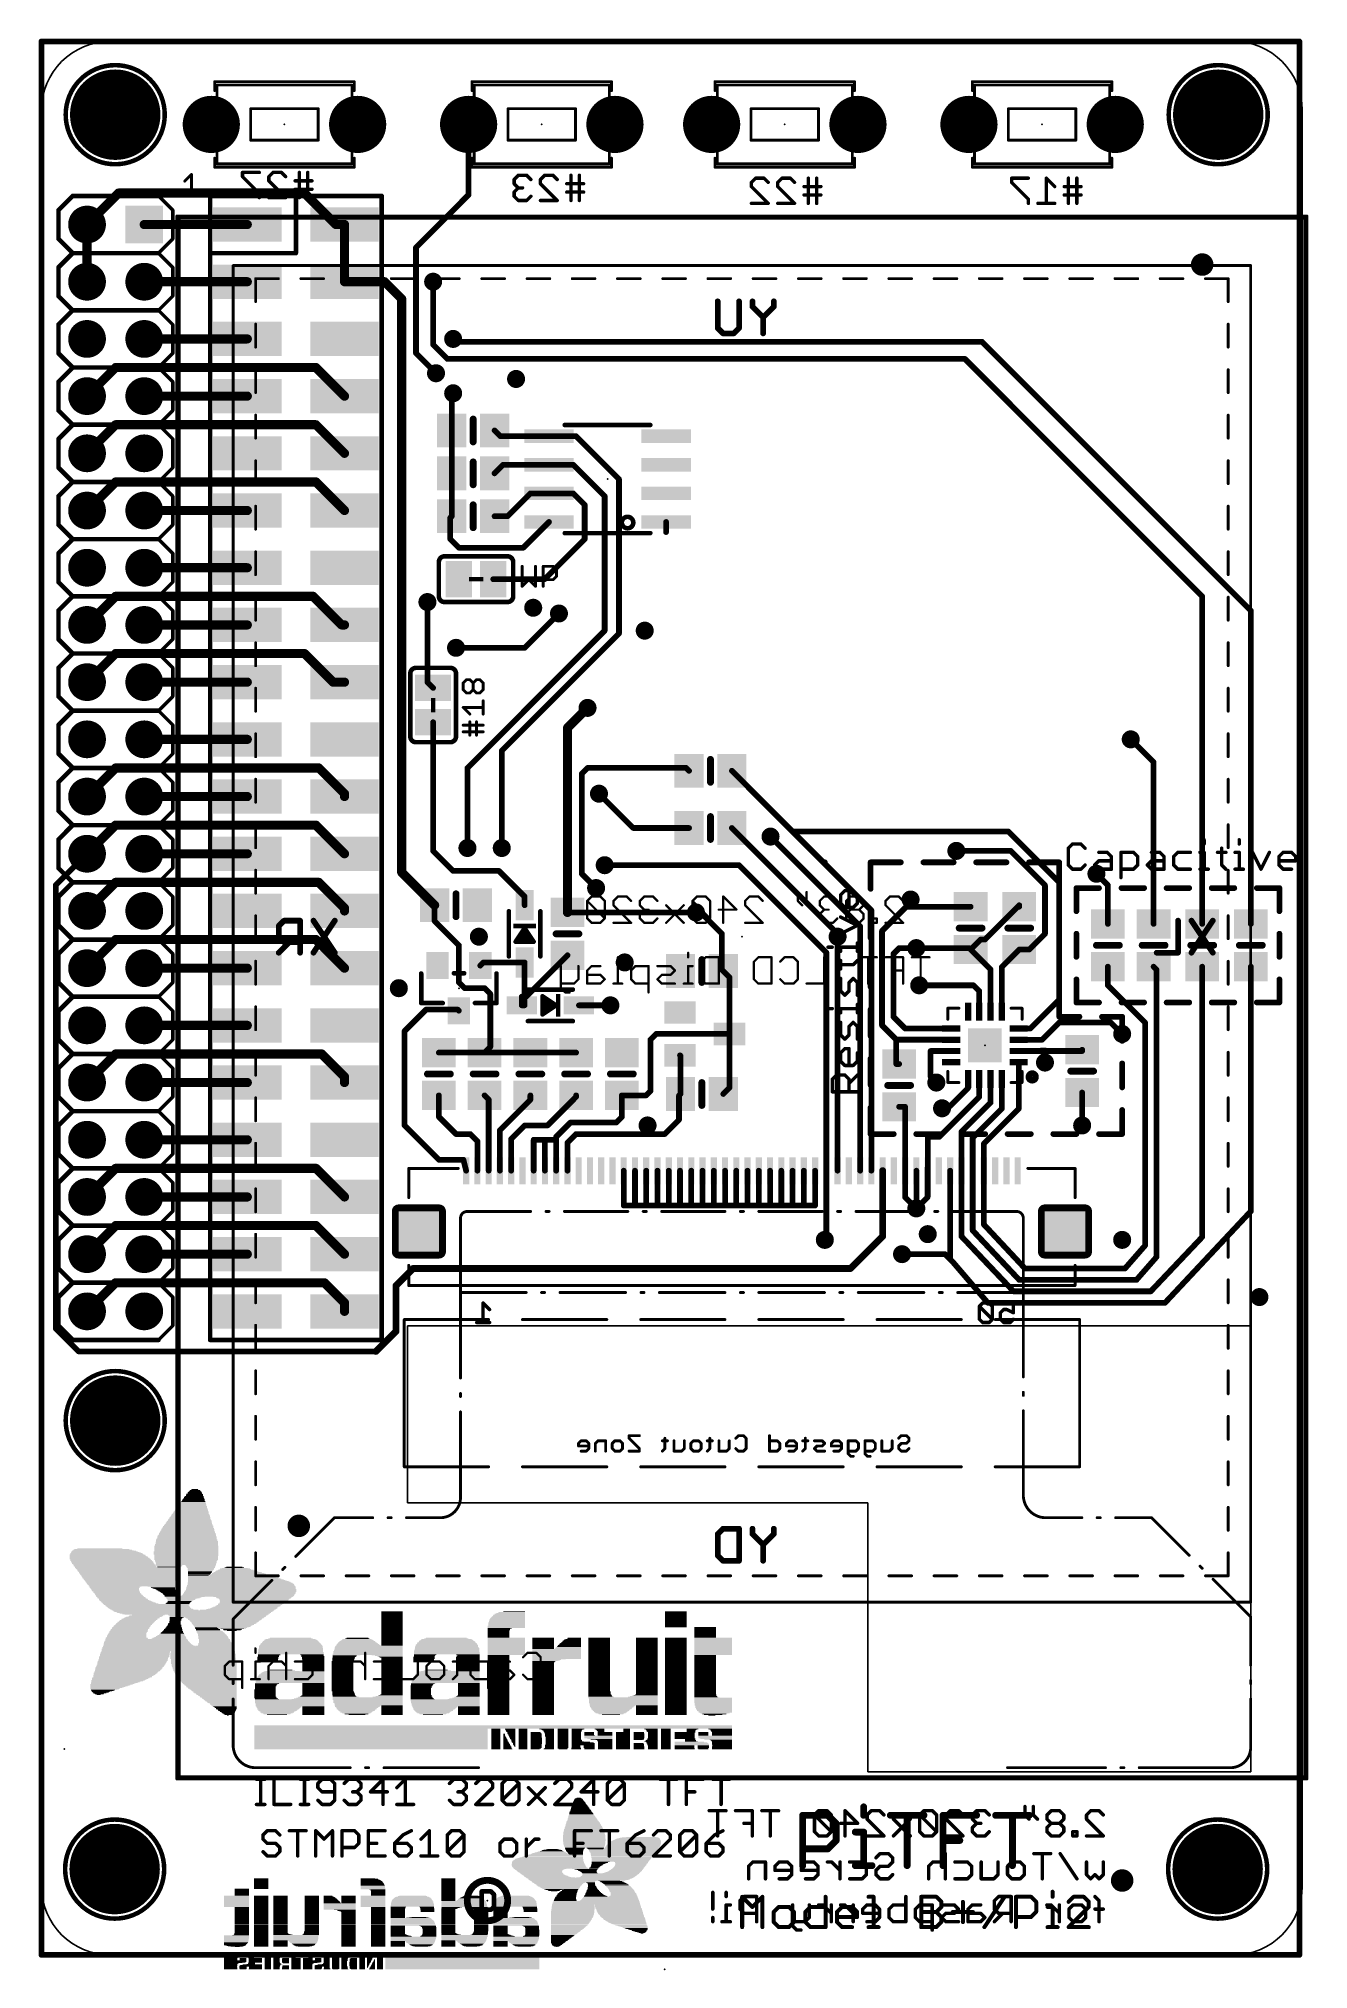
# Model space of a CAD drawing. Extents: x -0.1 to 56.3, y -0.6 to 85.1.
import ezdxf

# ---------------------------------------------------------------- set-up
doc = ezdxf.new("R2010")
doc.units = 0
for name, color, linetype in [('1', 12, 'CONTINUOUS'), ('17', 110, 'CONTINUOUS'), ('18', 110, 'CONTINUOUS'), ('20', 53, 'CONTINUOUS'), ('21', 40, 'CONTINUOUS'), ('22', 6, 'CONTINUOUS'), ('23', 53, 'CONTINUOUS'), ('24', 53, 'CONTINUOUS'), ('52', 253, 'CONTINUOUS')]:
    doc.layers.add(name, color=color, linetype=linetype)

# ---------------------------------------------------------------- blocks, each defined once
blk = doc.blocks.new('RECT')
blk.add_solid([(-0.5, -0.5), (0.5, -0.5), (-0.5, 0.5), (0.5, 0.5)])
blk = doc.blocks.new('SQUAREP')
blk.add_solid([(-0.5, -0.5), (0.5, -0.5), (-0.5, 0.5), (0.5, 0.5)])
blk = doc.blocks.new('ROUNDP')
at = {"const_width": 0.5}
blk.add_lwpolyline([(0, -0.25, 1), (0, 0.25, 1), (0, -0.25)], format="xyb", dxfattribs=at)
blk = doc.blocks.new('RECT384000X384000R25')
at = {"const_width": 0.3}
blk.add_lwpolyline([(1.05, -0.9), (1.05, 0.9, 0.4142), (0.9, 1.05), (-0.9, 1.05, 0.4142), (-1.05, 0.9), (-1.05, -0.9, 0.4142), (-0.9, -1.05), (0.9, -1.05, 0.4142)], format="xyb", close=True, dxfattribs=at)
blk.add_solid([(-0.9254, -0.9254), (0.9254, -0.9254), (-0.9254, 0.9254), (0.9254, 0.9254)])
blk = doc.blocks.new('PIE')
at = {"const_width": 0.5}
blk.add_lwpolyline([(0, -0.25, 1), (0, 0.25, 1), (0, -0.25)], format="xyb", dxfattribs=at)
blk = doc.blocks.new('ROUNDV')
at = {"const_width": 0.5}
blk.add_lwpolyline([(0, -0.25, 1), (0, 0.25, 1), (0, -0.25)], format="xyb", dxfattribs=at)

msp = doc.modelspace()

# ---------------------------------------------------------------- linework, layer by layer
at = {"layer": '1'}
for points, const_width in [([(0, 0), (0, 84.963)], 0.254), ([(0, 84.963), (55.88, 84.963)], 0.254), ([(55.88, 84.963), (55.88, 0)], 0.254), ([(18.975, 78.157), (18.975, 81.28)], 0.254), ([(2.025, 76.835), (3.422, 78.232)], 0.4064), ([(3.422, 78.232), (11.684, 78.232)], 0.4064), ([(11.684, 78.232), (13.081, 76.835)], 0.4064), ([(16.637, 75.819), (18.975, 78.157)], 0.254), ([(2.025, 76.835), (2.025, 74.295)], 0.4064), ([(9.144, 76.835), (4.565, 76.835)], 0.4064), ([(13.081, 76.835), (13.462, 76.835)], 0.4064), ([(13.462, 76.835), (13.462, 74.295)], 0.4064), ([(16.637, 71.12), (16.637, 75.819)], 0.254), ([(4.565, 74.295), (9.144, 74.295)], 0.4064), ([(13.462, 74.295), (15.24, 74.295)], 0.4064), ([(15.24, 74.295), (16.002, 73.533)], 0.4064), ([(16.002, 73.533), (16.002, 48.072)], 0.4064), ([(17.526, 74.168), (17.399, 74.295)], 0.254), ([(17.526, 74.168), (17.399, 74.041)], 0.254), ([(17.399, 74.041), (17.399, 71.501)], 0.254), ([(4.565, 71.755), (9.144, 71.755)], 0.4064), ([(17.526, 70.231), (16.637, 71.12)], 0.254), ([(17.399, 71.501), (18.034, 70.866)], 0.254), ([(18.415, 71.628), (18.288, 71.755)], 0.254), ([(41.783, 71.628), (18.415, 71.628)], 0.254), ([(53.721, 59.69), (41.783, 71.628)], 0.254), ([(2.025, 69.215), (3.295, 70.485)], 0.4064), ([(3.295, 70.485), (12.192, 70.485)], 0.4064), ([(12.192, 70.485), (13.462, 69.215)], 0.4064), ([(18.034, 70.866), (41.021, 70.866)], 0.254), ([(41.021, 70.866), (51.562, 60.325)], 0.254), ([(18.227, 69.281), (18.288, 69.342)], 0.254), ([(4.565, 69.215), (9.144, 69.215)], 0.4064), ([(18.227, 67.691), (18.227, 69.281)], 0.254), ([(2.025, 66.675), (3.295, 67.945)], 0.4064), ([(3.295, 67.945), (12.192, 67.945)], 0.4064), ([(12.192, 67.945), (13.462, 66.675)], 0.4064), ([(18.227, 67.691), (18.227, 65.786)], 0.254), ([(20.381, 67.437), (20.127, 67.691)], 0.254), ([(22.546, 67.437), (20.381, 67.437)], 0.254), ([(22.546, 67.437), (23.749, 67.437)], 0.254), ([(23.749, 67.437), (25.654, 65.532)], 0.254), ([(20.508, 66.167), (20.127, 65.786)], 0.254), ([(22.546, 66.167), (20.508, 66.167)], 0.254), ([(22.546, 66.167), (23.622, 66.167)], 0.254), ([(23.622, 66.167), (25.019, 64.77)], 0.254), ([(2.025, 64.135), (3.295, 65.405)], 0.4064), ([(3.295, 65.405), (12.192, 65.405)], 0.4064), ([(12.192, 65.405), (13.462, 64.135)], 0.4064), ([(18.227, 63.881), (18.227, 65.786)], 0.254), ([(25.654, 65.532), (25.654, 58.674)], 0.254), ([(4.565, 64.135), (9.144, 64.135)], 0.4064), ([(20.701, 63.881), (21.717, 64.897)], 0.254), ([(21.717, 64.897), (22.546, 64.897)], 0.254), ([(22.546, 64.897), (23.622, 64.897)], 0.254), ([(23.622, 64.897), (24.13, 64.389)], 0.254), ([(24.13, 64.389), (24.13, 62.865)], 0.254), ([(25.019, 64.77), (25.019, 58.801)], 0.254), ([(18.161, 63.815), (18.227, 63.881)], 0.254), ([(18.161, 62.865), (18.161, 63.815)], 0.254), ([(20.127, 63.881), (20.701, 63.881)], 0.254), ([(22.546, 63.627), (21.403, 62.484)], 0.254), ([(27.746, 63.179), (27.746, 63.627)], 0.254), ([(18.542, 62.484), (18.161, 62.865)], 0.254), ([(21.403, 62.484), (18.542, 62.484)], 0.254), ([(24.13, 62.865), (22.352, 61.087)], 0.254), ([(4.565, 61.595), (9.144, 61.595)], 0.4064), ([(22.352, 61.087), (20.066, 61.087)], 0.254), ([(2.025, 59.055), (3.295, 60.325)], 0.4064), ([(3.295, 60.325), (12.065, 60.325)], 0.4064), ([(12.065, 60.325), (13.335, 59.055)], 0.4064), ([(17.145, 60.071), (17.145, 56.515)], 0.254), ([(51.562, 60.325), (51.562, 45.781)], 0.254), ([(4.565, 59.055), (9.144, 59.055)], 0.4064), ([(13.335, 59.055), (13.462, 59.055)], 0.4064), ([(22.987, 59.563), (21.463, 58.039)], 0.254), ([(53.721, 59.69), (53.721, 45.781)], 0.254), ([(25.019, 58.801), (18.923, 52.705)], 0.254), ([(25.654, 58.674), (20.447, 53.467)], 0.254), ([(2.025, 56.515), (3.295, 57.785)], 0.4064), ([(3.295, 57.785), (11.684, 57.785)], 0.4064), ([(11.684, 57.785), (12.954, 56.515)], 0.4064), ([(21.463, 58.039), (18.415, 58.039)], 0.254), ([(4.565, 56.515), (9.144, 56.515)], 0.4064), ([(12.954, 56.515), (13.462, 56.515)], 0.4064), ([(17.145, 56.515), (17.399, 56.261)], 0.254), ([(24.257, 55.372), (23.368, 54.483)], 0.4064), ([(4.565, 53.975), (9.144, 53.975)], 0.4064), ([(17.399, 54.737), (17.399, 49.022)], 0.254), ([(23.368, 54.483), (23.368, 46.289)], 0.4064), ([(49.403, 52.959), (48.387, 53.975)], 0.254), ([(20.447, 53.467), (20.447, 49.149)], 0.254), ([(2.025, 51.435), (3.295, 52.705)], 0.4064), ([(3.295, 52.705), (12.319, 52.705)], 0.4064), ([(12.319, 52.705), (13.462, 51.562)], 0.4064), ([(18.923, 52.705), (18.923, 49.149)], 0.254), ([(24.003, 52.451), (24.257, 52.705)], 0.254), ([(24.003, 48.006), (24.003, 52.451)], 0.254), ([(24.257, 52.705), (28.641, 52.705)], 0.254), ([(28.641, 52.705), (28.768, 52.578)], 0.254), ([(30.668, 52.578), (33.368, 49.878)], 0.254), ([(49.403, 45.781), (49.403, 52.959)], 0.254), ([(4.565, 51.435), (9.144, 51.435)], 0.4064), ([(13.462, 51.562), (13.462, 51.435)], 0.4064), ([(26.289, 50.038), (24.765, 51.562)], 0.254), ([(2.025, 48.895), (3.295, 50.165)], 0.4064), ([(3.295, 50.165), (12.192, 50.165)], 0.4064), ([(12.192, 50.165), (13.462, 48.895)], 0.4064), ([(28.768, 50.038), (26.289, 50.038)], 0.254), ([(30.668, 50.038), (35.365, 45.341)], 0.254), ([(36.365, 45.677), (32.385, 49.657)], 0.254), ([(33.368, 49.878), (34.765, 48.481)], 0.254), ([(42.959, 49.878), (33.368, 49.878)], 0.254), ([(45.212, 47.625), (42.959, 49.878)], 0.254), ([(0.635, 47.505), (2.025, 48.895)], 0.254), ([(9.144, 48.895), (4.565, 48.895)], 0.4064), ([(17.399, 49.022), (18.288, 48.133)], 0.254), ([(40.64, 49.022), (43.053, 49.022)], 0.254), ([(43.053, 49.022), (44.577, 47.498)], 0.254), ([(16.002, 48.072), (17.465, 46.609)], 0.4064), ([(18.288, 48.133), (20.32, 48.133)], 0.254), ([(20.32, 48.133), (21.463, 46.99)], 0.254), ([(24.638, 47.371), (24.003, 48.006)], 0.254), ([(30.988, 48.387), (25.019, 48.387)], 0.254), ([(34.865, 44.51), (30.988, 48.387)], 0.254), ([(34.798, 48.514), (34.765, 48.481)], 0.254), ([(34.765, 48.481), (36.865, 46.381)], 0.254), ([(46.863, 48.006), (47.371, 47.498)], 0.254), ([(0.635, 27.813), (0.635, 47.505)], 0.254), ([(2.025, 46.355), (3.295, 47.625)], 0.4064), ([(3.295, 47.625), (12.319, 47.625)], 0.4064), ([(12.319, 47.625), (13.462, 46.482)], 0.4064), ([(44.577, 47.498), (44.577, 45.339)], 0.254), ([(45.212, 42.418), (45.212, 47.625)], 0.254), ([(47.371, 47.498), (47.371, 45.781)], 0.254), ([(13.462, 46.482), (13.462, 46.355)], 0.4064), ([(17.465, 46.609), (17.465, 45.908)], 0.254), ([(21.463, 46.99), (21.463, 46.609)], 0.254), ([(23.368, 46.289), (29.0737, 46.289)], 0.254), ([(29.0737, 46.289), (29.276, 46.289)], 0.254), ([(29.276, 46.289), (30.226, 45.339)], 0.254), ([(36.865, 46.381), (36.865, 34.822)], 0.254), ([(38.415, 46.543), (37.338, 45.466)], 0.254), ([(41.275, 46.543), (38.415, 46.543)], 0.254), ([(43.434, 46.609), (41.91, 45.085)], 0.254), ([(43.434, 46.543), (43.434, 46.609)], 0.254), ([(17.465, 45.908), (18.542, 44.831)], 0.254), ([(30.226, 45.339), (30.226, 43.749)], 0.254), ([(35.365, 45.341), (35.365, 45.212)], 0.254), ([(36.365, 34.822), (36.365, 45.677)], 0.254), ([(37.338, 45.466), (37.338, 41.275)], 0.254), ([(44.577, 45.339), (43.881, 44.643)], 0.254), ([(2.025, 43.815), (3.295, 45.085)], 0.4064), ([(3.295, 45.085), (12.192, 45.085)], 0.4064), ([(12.192, 45.085), (13.462, 43.815)], 0.4064), ([(18.542, 44.831), (18.542, 43.18)], 0.254), ([(34.865, 34.822), (34.865, 44.51)], 0.254), ([(35.365, 45.212), (35.365, 34.822)], 0.254), ([(37.846, 44.45), (38.1, 44.704)], 0.254), ([(38.1, 44.704), (38.862, 44.704)], 0.254), ([(38.862, 44.704), (41.214, 44.704)], 0.254), ([(41.214, 44.704), (41.275, 44.643)], 0.254), ([(41.717, 45.085), (41.275, 44.643)], 0.254), ([(42.16, 43.758), (41.275, 44.643)], 0.254), ([(41.91, 45.085), (41.717, 45.085)], 0.254), ([(42.66, 43.869), (43.434, 44.643)], 0.254), ([(43.881, 44.643), (43.434, 44.643)], 0.254), ([(9.144, 43.815), (4.565, 43.815)], 0.4064), ([(19.492, 43.926), (19.635, 44.069)], 0.254), ([(19.635, 44.069), (21.463, 44.069)], 0.254), ([(21.463, 42.164), (21.463, 44.069)], 0.254), ([(23.368, 44.389), (21.529, 42.55)], 0.254), ([(30.226, 43.749), (30.287, 43.688)], 0.254), ([(30.287, 43.688), (30.564, 43.411)], 0.254), ([(37.846, 41.656), (37.846, 44.45)], 0.254), ([(42.16, 41.886), (42.16, 43.758)], 0.254), ([(42.66, 41.886), (42.66, 43.869)], 0.254), ([(47.371, 43.053), (47.371, 43.881)], 0.254), ([(49.53, 43.754), (49.403, 43.881)], 0.254), ([(49.53, 30.988), (49.53, 43.754)], 0.254), ([(51.562, 31.877), (51.562, 43.881)], 0.254), ([(53.721, 33.02), (53.721, 43.881)], 0.254), ([(18.542, 43.18), (18.796, 42.926)], 0.254), ([(18.796, 42.926), (19.685, 42.926)], 0.254), ([(19.685, 42.926), (19.939, 42.672)], 0.254), ([(30.564, 43.411), (30.564, 40.894)], 0.254), ([(41.402, 43.053), (38.989, 43.053)], 0.254), ([(41.66, 42.795), (41.402, 43.053)], 0.254), ([(41.66, 41.886), (41.66, 42.795)], 0.254), ([(49.022, 41.402), (47.371, 43.053)], 0.254), ([(17.0815, 41.9735), (16.129, 41.021)], 0.254), ([(18.4945, 41.9735), (17.0815, 41.9735)], 0.254), ([(18.542, 41.926), (18.4945, 41.9735)], 0.254), ([(19.939, 42.672), (19.939, 40.32)], 0.254), ([(21.529, 42.55), (21.336, 42.55)], 0.254), ([(21.336, 42.55), (21.336, 42.164)], 0.254), ([(21.336, 42.164), (21.463, 42.164)], 0.254), ([(23.876, 42.164), (25.273, 42.164)], 0.254), ([(43.93, 41.136), (45.212, 42.418)], 0.254), ([(4.565, 41.275), (9.144, 41.275)], 0.4064), ([(37.338, 41.275), (37.973, 40.64)], 0.254), ([(38.366, 41.136), (37.846, 41.656)], 0.254), ([(40.41, 41.136), (38.366, 41.136)], 0.254), ([(43.41, 41.136), (43.93, 41.136)], 0.254), ([(44.446, 40.636), (45.212, 41.402)], 0.254), ([(45.212, 41.402), (47.498, 41.402)], 0.254), ([(47.498, 41.402), (48.006, 40.894)], 0.254), ([(49.022, 31.496), (49.022, 41.402)], 0.254), ([(16.129, 41.021), (16.129, 36.83)], 0.254), ([(19.939, 40.32), (19.685, 40.066)], 0.254), ([(27.051, 40.64), (27.305, 40.894)], 0.254), ([(27.051, 38.354), (27.051, 40.64)], 0.254), ([(27.305, 40.894), (30.564, 40.894)], 0.254), ([(30.564, 38.504), (30.564, 40.894)], 0.254), ([(37.973, 40.64), (40.406, 40.64)], 0.254), ([(37.973, 39.558), (37.973, 40.64)], 0.254), ([(40.406, 40.64), (40.41, 40.636)], 0.254), ([(43.41, 40.636), (44.446, 40.636)], 0.254), ([(46.228, 40.136), (46.228, 40.193)], 0.254), ([(2.025, 38.735), (3.295, 40.005)], 0.4064), ([(3.295, 40.005), (12.446, 40.005)], 0.4064), ([(12.446, 40.005), (13.462, 38.989)], 0.4064), ([(17.653, 40.066), (19.685, 40.066)], 0.254), ([(19.685, 40.066), (21.717, 40.066)], 0.254), ([(21.717, 40.066), (23.749, 40.066)], 0.254), ([(28.364, 39.944), (28.387, 39.921)], 0.254), ([(28.387, 39.921), (28.387, 38.227)], 0.254), ([(38.1, 39.558), (37.973, 39.558)], 0.254), ([(40.41, 40.136), (39.497, 40.136)], 0.254), ([(39.497, 40.136), (39.497, 38.989)], 0.254), ([(43.41, 40.136), (44.4356, 40.136)], 0.254), ([(43.41, 37.568), (43.41, 39.636)], 0.254), ([(44.4356, 40.136), (44.577, 40.136)], 0.3048), ([(44.4356, 40.136), (46.228, 40.136)], 0.254), ([(44.577, 40.136), (44.577, 39.624)], 0.3048), ([(4.565, 38.735), (9.144, 38.735)], 0.4064), ([(13.462, 38.989), (13.462, 38.735)], 0.4064), ([(30.287, 38.227), (30.564, 38.504)], 0.254), ([(39.497, 38.989), (39.751, 38.735)], 0.254), ([(41.16, 38.493), (40.357, 37.69)], 0.254), ([(41.16, 38.886), (41.16, 38.493)], 0.254), ([(41.66, 38.886), (41.66, 38.104)], 0.254), ([(42.16, 38.886), (42.16, 37.842)], 0.254), ([(42.66, 37.58), (42.66, 38.886)], 0.254), ([(17.653, 37.211), (17.653, 38.166)], 0.254), ([(19.865, 37.986), (19.685, 38.166)], 0.254), ([(19.865, 34.822), (19.865, 37.986)], 0.254), ([(20.365, 36.621), (21.717, 37.973)], 0.254), ([(21.717, 37.973), (21.717, 38.166)], 0.254), ([(22.479, 36.83), (23.749, 38.1)], 0.254), ([(23.749, 38.1), (23.749, 38.166)], 0.254), ([(25.781, 37.211), (25.781, 38.166)], 0.254), ([(25.781, 38.166), (26.863, 38.166)], 0.254), ([(26.863, 38.166), (27.051, 38.354)], 0.254), ([(28.321, 38.161), (28.387, 38.227)], 0.254), ([(28.321, 37.084), (28.321, 38.161)], 0.254), ([(38.365, 37.658), (38.1, 37.658)], 0.254), ([(38.365, 34.822), (38.365, 37.658)], 0.254), ([(41.66, 38.104), (39.878, 36.322)], 0.254), ([(40.103, 37.69), (40.005, 37.592)], 0.254), ([(40.357, 37.69), (40.103, 37.69)], 0.254), ([(42.16, 37.842), (40.865, 36.547)], 0.254), ([(46.228, 38.293), (46.228, 36.83)], 0.254), ([(16.129, 36.83), (17.653, 35.306)], 0.254), ([(18.415, 36.449), (17.653, 37.211)], 0.254), ([(20.865, 36.232), (21.463, 36.83)], 0.254), ([(21.463, 36.83), (22.479, 36.83)], 0.254), ([(22.86, 36.322), (23.495, 36.957)], 0.254), ([(23.495, 36.957), (25.527, 36.957)], 0.254), ([(25.527, 36.957), (25.781, 37.211)], 0.254), ([(26.924, 36.449), (26.924, 36.83)], 0.254), ([(27.686, 36.449), (28.321, 37.084)], 0.254), ([(41.365, 36.285), (42.66, 37.58)], 0.254), ([(41.865, 36.023), (43.41, 37.568)], 0.254), ([(9.144, 36.195), (4.565, 36.195)], 0.4064), ([(19.05, 36.449), (18.415, 36.449)], 0.254), ([(19.365, 36.134), (19.05, 36.449)], 0.254), ([(19.365, 34.822), (19.365, 36.134)], 0.254), ([(20.365, 34.822), (20.365, 36.621)], 0.254), ([(20.865, 34.822), (20.865, 36.232)], 0.254), ([(21.865, 34.822), (21.865, 36.195)], 0.254), ([(21.865, 36.195), (22.365, 36.195)], 0.254), ([(22.365, 36.195), (22.86, 36.195)], 0.254), ([(22.365, 34.822), (22.365, 36.195)], 0.254), ([(22.86, 36.195), (22.86, 36.322)], 0.254), ([(22.86, 36.195), (22.86, 35.185)], 0.254), ([(23.365, 36.065), (23.749, 36.449)], 0.254), ([(23.365, 34.822), (23.365, 36.065)], 0.254), ([(23.749, 36.449), (26.924, 36.449)], 0.254), ([(26.924, 36.449), (27.686, 36.449)], 0.254), ([(39.878, 36.322), (39.37, 36.322)], 0.254), ([(39.37, 36.322), (39.37, 35.19)], 0.254), ([(40.865, 36.547), (40.865, 34.822)], 0.254), ([(41.365, 36.285), (41.365, 34.822)], 0.254), ([(41.865, 36.023), (41.865, 34.822)], 0.254), ([(17.653, 35.306), (18.744, 35.306)], 0.254), ([(18.744, 35.306), (18.865, 34.822)], 0.254), ([(22.86, 35.185), (22.865, 34.822)], 0.254), ([(39.37, 35.19), (39.365, 34.822)], 0.254), ([(2.025, 33.655), (3.295, 34.925)], 0.4064), ([(3.295, 34.925), (12.192, 34.925)], 0.4064), ([(12.192, 34.925), (13.462, 33.655)], 0.4064), ([(25.865, 34.822), (25.865, 33.274)], 0.254), ([(26.365, 34.822), (26.365, 33.274)], 0.254), ([(26.865, 34.822), (26.865, 33.274)], 0.254), ([(27.365, 34.822), (27.365, 33.274)], 0.254), ([(27.865, 34.822), (27.865, 33.274)], 0.254), ([(28.365, 34.822), (28.365, 33.274)], 0.254), ([(28.865, 34.822), (28.865, 33.274)], 0.254), ([(29.365, 34.822), (29.365, 33.274)], 0.254), ([(29.865, 34.822), (29.865, 33.274)], 0.254), ([(30.365, 34.822), (30.365, 33.274)], 0.254), ([(30.865, 34.822), (30.865, 33.274)], 0.254), ([(31.365, 34.822), (31.365, 33.274)], 0.254), ([(31.865, 34.822), (31.865, 33.274)], 0.254), ([(32.365, 34.822), (32.365, 33.274)], 0.254), ([(32.865, 34.822), (32.865, 33.274)], 0.254), ([(33.365, 34.822), (33.365, 33.274)], 0.254), ([(33.865, 34.822), (33.865, 33.274)], 0.254), ([(34.365, 34.822), (34.365, 33.274)], 0.254), ([(34.865, 31.817), (34.865, 34.822)], 0.254), ([(37.365, 34.822), (37.365, 31.904)], 0.3048), ([(38.365, 34.822), (38.365, 33.644)], 0.254), ([(38.865, 34.822), (38.865, 33.15)], 0.254), ([(39.365, 33.65), (39.365, 34.822)], 0.254), ([(40.365, 34.822), (40.365, 30.882)], 0.254), ([(40.865, 34.822), (40.865, 31.906)], 0.254), ([(41.365, 34.822), (41.365, 32.168)], 0.254), ([(41.865, 34.822), (41.865, 32.43)], 0.254), ([(4.565, 33.655), (9.144, 33.655)], 0.4064), ([(38.365, 33.644), (38.862, 33.147)], 0.254), ([(39.365, 33.65), (38.862, 33.147)], 0.254), ([(3.295, 32.385), (2.025, 31.115)], 0.4064), ([(12.192, 32.385), (3.295, 32.385)], 0.4064), ([(13.462, 31.115), (12.192, 32.385)], 0.4064), ([(25.865, 33.274), (26.365, 33.274)], 0.254), ([(26.365, 33.274), (26.865, 33.274)], 0.254), ([(26.865, 33.274), (27.365, 33.274)], 0.254), ([(27.365, 33.274), (27.865, 33.274)], 0.254), ([(27.865, 33.274), (28.365, 33.274)], 0.254), ([(28.365, 33.274), (28.865, 33.274)], 0.254), ([(28.865, 33.274), (29.365, 33.274)], 0.254), ([(29.365, 33.274), (29.865, 33.274)], 0.254), ([(29.865, 33.274), (30.365, 33.274)], 0.254), ([(30.365, 33.274), (30.865, 33.274)], 0.254), ([(31.365, 33.274), (30.865, 33.274)], 0.254), ([(31.365, 33.274), (31.865, 33.274)], 0.254), ([(31.865, 33.274), (32.365, 33.274)], 0.254), ([(32.365, 33.274), (32.865, 33.274)], 0.254), ([(32.865, 33.274), (33.365, 33.274)], 0.254), ([(33.365, 33.274), (33.865, 33.274)], 0.254), ([(33.865, 33.274), (34.365, 33.274)], 0.254), ([(38.862, 33.147), (38.865, 33.15)], 0.254), ([(53.721, 33.02), (49.911, 28.956)], 0.254), ([(34.798, 31.75), (34.865, 31.817)], 0.254), ([(37.365, 31.904), (35.941, 30.48)], 0.3048), ([(40.865, 31.906), (43.18, 29.464)], 0.254), ([(41.365, 32.168), (43.434, 29.972)], 0.254), ([(41.865, 32.43), (43.688, 30.48)], 0.254), ([(49.276, 29.464), (51.562, 31.877)], 0.254), ([(9.144, 31.115), (4.565, 31.115)], 0.4064), ([(40.132, 31.115), (38.227, 31.115)], 0.254), ([(40.365, 30.882), (40.132, 31.115)], 0.254), ([(40.365, 30.882), (40.513, 30.734)], 0.254), ([(48.133, 30.48), (49.022, 31.496)], 0.254), ([(48.641, 29.972), (49.53, 30.988)], 0.254), ([(2.025, 28.575), (3.295, 29.845)], 0.4064), ([(3.295, 29.845), (12.573, 29.845)], 0.4064), ([(12.573, 29.845), (13.462, 28.956)], 0.4064), ([(16.51, 30.48), (15.748, 29.718)], 0.3048), ([(35.941, 30.48), (16.51, 30.48)], 0.3048), ([(42.037, 28.956), (40.513, 30.734)], 0.254), ([(43.434, 29.972), (48.641, 29.972)], 0.254), ([(43.688, 30.48), (48.133, 30.48)], 0.254), ([(13.462, 28.956), (13.462, 28.575)], 0.4064), ([(15.748, 29.718), (15.748, 27.686)], 0.3048), ([(43.18, 29.464), (49.276, 29.464)], 0.254), ([(49.911, 28.956), (42.037, 28.956)], 0.254), ([(1.651, 26.797), (0.635, 27.813)], 0.254), ([(15.748, 27.686), (14.859, 26.797)], 0.3048), ([(14.859, 26.797), (1.651, 26.797)], 0.254), ([(55.88, 0), (0, 0)], 0.254)]:
    msp.add_lwpolyline(points, dxfattribs=dict(at, const_width=const_width))
for points, const_width in [([(0.0635, 84.963, 1), (-0.0635, 84.963)], 0.127), ([(0, 85.0265, 1), (0, 84.8995)], 0.127), ([(55.9435, 84.963, 1), (55.8165, 84.963)], 0.127), ([(55.88, 84.8995, 1), (55.88, 85.0265)], 0.127), ([(19.0385, 81.28, 1), (18.9115, 81.28)], 0.127), ([(3.422, 78.3336, 1), (3.422, 78.1304)], 0.2032), ([(3.4938, 78.1602, 1), (3.3502, 78.3038)], 0.2032), ([(11.7558, 78.3038, 1), (11.6122, 78.1602)], 0.2032), ([(11.684, 78.1304, 1), (11.684, 78.3336)], 0.2032), ([(18.9115, 78.157, 1), (19.0385, 78.157)], 0.127), ([(19.0199, 78.1121, 1), (18.9301, 78.2019)], 0.127), ([(2.1266, 76.835, 1), (1.9234, 76.835)], 0.2032), ([(1.9532, 76.9068, 1), (2.0968, 76.7632)], 0.2032), ([(4.565, 76.9366, 1), (4.565, 76.7334)], 0.2032), ([(9.144, 76.7334, 1), (9.144, 76.9366)], 0.2032), ([(13.081, 76.9366, 1), (13.081, 76.7334)], 0.2032), ([(13.0092, 76.7632, 1), (13.1528, 76.9068)], 0.2032), ([(13.5636, 76.835, 1), (13.3604, 76.835)], 0.2032), ([(13.462, 76.7334, 1), (13.462, 76.9366)], 0.2032), ([(16.7005, 75.819, 1), (16.5735, 75.819)], 0.127), ([(16.5921, 75.8639, 1), (16.6819, 75.7741)], 0.127), ([(1.9234, 74.295, 1), (2.1266, 74.295)], 0.2032), ([(4.565, 74.3966, 1), (4.565, 74.1934)], 0.2032), ([(9.144, 74.1934, 1), (9.144, 74.3966)], 0.2032), ([(13.462, 74.3966, 1), (13.462, 74.1934)], 0.2032), ([(13.3604, 74.295, 1), (13.5636, 74.295)], 0.2032), ([(15.3118, 74.3668, 1), (15.1682, 74.2232)], 0.2032), ([(15.24, 74.1934, 1), (15.24, 74.3966)], 0.2032), ([(16.1036, 73.533, 1), (15.9004, 73.533)], 0.2032), ([(17.4439, 74.3399, 1), (17.3541, 74.2501)], 0.127), ([(17.4625, 74.041, 1), (17.3355, 74.041)], 0.127), ([(17.3541, 74.0859, 1), (17.4439, 73.9961)], 0.127), ([(17.5709, 74.1231, 1), (17.4811, 74.2129)], 0.127), ([(17.4811, 74.1231, 1), (17.5709, 74.2129)], 0.127), ([(15.9302, 73.4612, 1), (16.0738, 73.6048)], 0.2032), ([(4.565, 71.8566, 1), (4.565, 71.6534)], 0.2032), ([(9.144, 71.6534, 1), (9.144, 71.8566)], 0.2032), ([(16.6819, 71.1649, 1), (16.5921, 71.0751)], 0.127), ([(16.5735, 71.12, 1), (16.7005, 71.12)], 0.127), ([(17.4439, 71.5459, 1), (17.3541, 71.4561)], 0.127), ([(17.3355, 71.501, 1), (17.4625, 71.501)], 0.127), ([(18.3329, 71.7999, 1), (18.2431, 71.7101)], 0.127), ([(18.415, 71.6915, 1), (18.415, 71.5645)], 0.127), ([(18.3701, 71.5831, 1), (18.4599, 71.6729)], 0.127), ([(41.8279, 71.6729, 1), (41.7381, 71.5831)], 0.127), ([(41.783, 71.5645, 1), (41.783, 71.6915)], 0.127), ([(3.295, 70.5866, 1), (3.295, 70.3834)], 0.2032), ([(3.3668, 70.4132, 1), (3.2232, 70.5568)], 0.2032), ([(12.2638, 70.5568, 1), (12.1202, 70.4132)], 0.2032), ([(12.192, 70.3834, 1), (12.192, 70.5866)], 0.2032), ([(17.4811, 70.1861, 1), (17.5709, 70.2759)], 0.127), ([(18.034, 70.9295, 1), (18.034, 70.8025)], 0.127), ([(17.9891, 70.8211, 1), (18.0789, 70.9109)], 0.127), ([(41.0659, 70.9109, 1), (40.9761, 70.8211)], 0.127), ([(41.021, 70.8025, 1), (41.021, 70.9295)], 0.127), ([(18.3329, 69.2971, 1), (18.2431, 69.3869)], 0.127), ([(1.9532, 69.2868, 1), (2.0968, 69.1432)], 0.2032), ([(4.565, 69.3166, 1), (4.565, 69.1134)], 0.2032), ([(9.144, 69.1134, 1), (9.144, 69.3166)], 0.2032), ([(13.3902, 69.1432, 1), (13.5338, 69.2868)], 0.2032), ([(18.2905, 69.281, 1), (18.1635, 69.281)], 0.127), ([(18.1821, 69.3259, 1), (18.2719, 69.2361)], 0.127), ([(3.295, 68.0466, 1), (3.295, 67.8434)], 0.2032), ([(3.3668, 67.8732, 1), (3.2232, 68.0168)], 0.2032), ([(12.2638, 68.0168, 1), (12.1202, 67.8732)], 0.2032), ([(12.192, 67.8434, 1), (12.192, 68.0466)], 0.2032), ([(18.2905, 67.691, 1), (18.1635, 67.691)], 0.127), ([(18.1635, 67.691, 1), (18.2905, 67.691)], 0.127), ([(20.1719, 67.7359, 1), (20.0821, 67.6461)], 0.127), ([(20.381, 67.5005, 1), (20.381, 67.3735)], 0.127), ([(20.3361, 67.3921, 1), (20.4259, 67.4819)], 0.127), ([(22.546, 67.5005, 1), (22.546, 67.3735)], 0.127), ([(22.546, 67.3735, 1), (22.546, 67.5005)], 0.127), ([(23.7939, 67.4819, 1), (23.7041, 67.3921)], 0.127), ([(23.749, 67.3735, 1), (23.749, 67.5005)], 0.127), ([(1.9532, 66.7468, 1), (2.0968, 66.6032)], 0.2032), ([(13.3902, 66.6032, 1), (13.5338, 66.7468)], 0.2032), ([(20.508, 66.2305, 1), (20.508, 66.1035)], 0.127), ([(20.5529, 66.1221, 1), (20.4631, 66.2119)], 0.127), ([(22.546, 66.2305, 1), (22.546, 66.1035)], 0.127), ([(22.546, 66.1035, 1), (22.546, 66.2305)], 0.127), ([(23.6669, 66.2119, 1), (23.5771, 66.1221)], 0.127), ([(23.622, 66.1035, 1), (23.622, 66.2305)], 0.127), ([(3.295, 65.5066, 1), (3.295, 65.3034)], 0.2032), ([(3.3668, 65.3332, 1), (3.2232, 65.4768)], 0.2032), ([(12.2638, 65.4768, 1), (12.1202, 65.3332)], 0.2032), ([(12.192, 65.3034, 1), (12.192, 65.5066)], 0.2032), ([(18.2905, 65.786, 1), (18.1635, 65.786)], 0.127), ([(18.1635, 65.786, 1), (18.2905, 65.786)], 0.127), ([(20.0821, 65.8309, 1), (20.1719, 65.7411)], 0.127), ([(25.7175, 65.532, 1), (25.5905, 65.532)], 0.127), ([(25.6091, 65.4871, 1), (25.6989, 65.5769)], 0.127), ([(1.9532, 64.2068, 1), (2.0968, 64.0632)], 0.2032), ([(4.565, 64.2366, 1), (4.565, 64.0334)], 0.2032), ([(9.144, 64.0334, 1), (9.144, 64.2366)], 0.2032), ([(13.3902, 64.0632, 1), (13.5338, 64.2068)], 0.2032), ([(21.717, 64.9605, 1), (21.717, 64.8335)], 0.127), ([(21.7619, 64.8521, 1), (21.6721, 64.9419)], 0.127), ([(22.546, 64.9605, 1), (22.546, 64.8335)], 0.127), ([(22.546, 64.8335, 1), (22.546, 64.9605)], 0.127), ([(23.6669, 64.9419, 1), (23.5771, 64.8521)], 0.127), ([(23.622, 64.8335, 1), (23.622, 64.9605)], 0.127), ([(24.1935, 64.389, 1), (24.0665, 64.389)], 0.127), ([(24.0851, 64.3441, 1), (24.1749, 64.4339)], 0.127), ([(25.0825, 64.77, 1), (24.9555, 64.77)], 0.127), ([(24.9741, 64.7251, 1), (25.0639, 64.8149)], 0.127), ([(18.2245, 63.815, 1), (18.0975, 63.815)], 0.127), ([(18.1161, 63.8599, 1), (18.2059, 63.7701)], 0.127), ([(18.1635, 63.881, 1), (18.2905, 63.881)], 0.127), ([(18.2719, 63.8361, 1), (18.1821, 63.9259)], 0.127), ([(20.127, 63.9445, 1), (20.127, 63.8175)], 0.127), ([(20.6561, 63.9259, 1), (20.7459, 63.8361)], 0.127), ([(20.701, 63.8175, 1), (20.701, 63.9445)], 0.127), ([(22.5909, 63.5821, 1), (22.5011, 63.6719)], 0.127), ([(27.8095, 63.627, 1), (27.6825, 63.627)], 0.127), ([(18.2059, 62.9099, 1), (18.1161, 62.8201)], 0.127), ([(18.0975, 62.865, 1), (18.2245, 62.865)], 0.127), ([(18.542, 62.5475, 1), (18.542, 62.4205)], 0.127), ([(18.4971, 62.4391, 1), (18.5869, 62.5289)], 0.127), ([(21.3581, 62.5289, 1), (21.4479, 62.4391)], 0.127), ([(21.403, 62.4205, 1), (21.403, 62.5475)], 0.127), ([(24.0665, 62.865, 1), (24.1935, 62.865)], 0.127), ([(24.1749, 62.8201, 1), (24.0851, 62.9099)], 0.127), ([(27.6825, 63.179, 1), (27.8095, 63.179)], 0.127), ([(4.565, 61.6966, 1), (4.565, 61.4934)], 0.2032), ([(9.144, 61.4934, 1), (9.144, 61.6966)], 0.2032), ([(20.066, 61.1505, 1), (20.066, 61.0235)], 0.127), ([(22.3071, 61.1319, 1), (22.3969, 61.0421)], 0.127), ([(22.352, 61.0235, 1), (22.352, 61.1505)], 0.127), ([(3.295, 60.4266, 1), (3.295, 60.2234)], 0.2032), ([(3.3668, 60.2532, 1), (3.2232, 60.3968)], 0.2032), ([(12.1368, 60.3968, 1), (11.9932, 60.2532)], 0.2032), ([(12.065, 60.2234, 1), (12.065, 60.4266)], 0.2032), ([(17.2085, 60.071, 1), (17.0815, 60.071)], 0.127), ([(51.6255, 60.325, 1), (51.4985, 60.325)], 0.127), ([(51.5171, 60.2801, 1), (51.6069, 60.3699)], 0.127), ([(1.9532, 59.1268, 1), (2.0968, 58.9832)], 0.2032), ([(4.565, 59.1566, 1), (4.565, 58.9534)], 0.2032), ([(9.144, 58.9534, 1), (9.144, 59.1566)], 0.2032), ([(13.335, 59.1566, 1), (13.335, 58.9534)], 0.2032), ([(13.2632, 58.9832, 1), (13.4068, 59.1268)], 0.2032), ([(13.462, 58.9534, 1), (13.462, 59.1566)], 0.2032), ([(23.0319, 59.5181, 1), (22.9421, 59.6079)], 0.127), ([(53.7845, 59.69, 1), (53.6575, 59.69)], 0.127), ([(53.6761, 59.6451, 1), (53.7659, 59.7349)], 0.127), ([(24.9555, 58.801, 1), (25.0825, 58.801)], 0.127), ([(25.0639, 58.7561, 1), (24.9741, 58.8459)], 0.127), ([(25.5905, 58.674, 1), (25.7175, 58.674)], 0.127), ([(25.6989, 58.6291, 1), (25.6091, 58.7189)], 0.127), ([(3.295, 57.8866, 1), (3.295, 57.6834)], 0.2032), ([(3.3668, 57.7132, 1), (3.2232, 57.8568)], 0.2032), ([(11.7558, 57.8568, 1), (11.6122, 57.7132)], 0.2032), ([(11.684, 57.6834, 1), (11.684, 57.8866)], 0.2032), ([(18.415, 58.1025, 1), (18.415, 57.9755)], 0.127), ([(21.4181, 58.0839, 1), (21.5079, 57.9941)], 0.127), ([(21.463, 57.9755, 1), (21.463, 58.1025)], 0.127), ([(1.9532, 56.5868, 1), (2.0968, 56.4432)], 0.2032), ([(4.565, 56.6166, 1), (4.565, 56.4134)], 0.2032), ([(9.144, 56.4134, 1), (9.144, 56.6166)], 0.2032), ([(12.954, 56.6166, 1), (12.954, 56.4134)], 0.2032), ([(12.8822, 56.4432, 1), (13.0258, 56.5868)], 0.2032), ([(13.462, 56.4134, 1), (13.462, 56.6166)], 0.2032), ([(17.1899, 56.5599, 1), (17.1001, 56.4701)], 0.127), ([(17.0815, 56.515, 1), (17.2085, 56.515)], 0.127), ([(17.3541, 56.2161, 1), (17.4439, 56.3059)], 0.127), ([(24.3288, 55.3002, 1), (24.1852, 55.4438)], 0.2032), ([(4.565, 54.0766, 1), (4.565, 53.8734)], 0.2032), ([(9.144, 53.8734, 1), (9.144, 54.0766)], 0.2032), ([(17.4625, 54.737, 1), (17.3355, 54.737)], 0.127), ([(23.4696, 54.483, 1), (23.2664, 54.483)], 0.2032), ([(23.2962, 54.5548, 1), (23.4398, 54.4112)], 0.2032), ([(48.4319, 54.0199, 1), (48.3421, 53.9301)], 0.127), ([(20.5105, 53.467, 1), (20.3835, 53.467)], 0.127), ([(20.4021, 53.5119, 1), (20.4919, 53.4221)], 0.127), ([(3.295, 52.8066, 1), (3.295, 52.6034)], 0.2032), ([(3.3668, 52.6332, 1), (3.2232, 52.7768)], 0.2032), ([(12.3908, 52.7768, 1), (12.2472, 52.6332)], 0.2032), ([(12.319, 52.6034, 1), (12.319, 52.8066)], 0.2032), ([(18.9865, 52.705, 1), (18.8595, 52.705)], 0.127), ([(18.8781, 52.7499, 1), (18.9679, 52.6601)], 0.127), ([(24.0665, 52.451, 1), (23.9395, 52.451)], 0.127), ([(23.9581, 52.4959, 1), (24.0479, 52.4061)], 0.127), ([(24.257, 52.7685, 1), (24.257, 52.6415)], 0.127), ([(24.3019, 52.6601, 1), (24.2121, 52.7499)], 0.127), ([(28.6859, 52.7499, 1), (28.5961, 52.6601)], 0.127), ([(28.641, 52.6415, 1), (28.641, 52.7685)], 0.127), ([(28.7231, 52.5331, 1), (28.8129, 52.6229)], 0.127), ([(30.7129, 52.6229, 1), (30.6231, 52.5331)], 0.127), ([(49.4665, 52.959, 1), (49.3395, 52.959)], 0.127), ([(49.3581, 52.9141, 1), (49.4479, 53.0039)], 0.127), ([(1.9532, 51.5068, 1), (2.0968, 51.3632)], 0.2032), ([(4.565, 51.5366, 1), (4.565, 51.3334)], 0.2032), ([(9.144, 51.3334, 1), (9.144, 51.5366)], 0.2032), ([(13.5636, 51.562, 1), (13.3604, 51.562)], 0.2032), ([(13.3604, 51.435, 1), (13.5636, 51.435)], 0.2032), ([(13.3902, 51.4902, 1), (13.5338, 51.6338)], 0.2032), ([(24.8099, 51.6069, 1), (24.7201, 51.5171)], 0.127), ([(3.295, 50.2666, 1), (3.295, 50.0634)], 0.2032), ([(3.3668, 50.0932, 1), (3.2232, 50.2368)], 0.2032), ([(12.2638, 50.2368, 1), (12.1202, 50.0932)], 0.2032), ([(12.192, 50.0634, 1), (12.192, 50.2666)], 0.2032), ([(26.289, 50.1015, 1), (26.289, 49.9745)], 0.127), ([(26.2441, 49.9931, 1), (26.3339, 50.0829)], 0.127), ([(28.768, 49.9745, 1), (28.768, 50.1015)], 0.127), ([(30.7129, 50.0829, 1), (30.6231, 49.9931)], 0.127), ([(32.4299, 49.7019, 1), (32.3401, 49.6121)], 0.127), ([(33.4129, 49.9229, 1), (33.3231, 49.8331)], 0.127), ([(33.368, 49.9415, 1), (33.368, 49.8145)], 0.127), ([(33.3231, 49.8331, 1), (33.4129, 49.9229)], 0.127), ([(43.0039, 49.9229, 1), (42.9141, 49.8331)], 0.127), ([(42.959, 49.8145, 1), (42.959, 49.9415)], 0.127), ([(1.9532, 48.9668, 1), (2.0968, 48.8232)], 0.2032), ([(2.0699, 48.8501, 1), (1.9801, 48.9399)], 0.127), ([(4.565, 48.9966, 1), (4.565, 48.7934)], 0.2032), ([(9.144, 48.7934, 1), (9.144, 48.9966)], 0.2032), ([(13.3902, 48.8232, 1), (13.5338, 48.9668)], 0.2032), ([(17.4439, 49.0669, 1), (17.3541, 48.9771)], 0.127), ([(17.3355, 49.022, 1), (17.4625, 49.022)], 0.127), ([(18.8595, 49.149, 1), (18.9865, 49.149)], 0.127), ([(20.3835, 49.149, 1), (20.5105, 49.149)], 0.127), ([(40.64, 49.0855, 1), (40.64, 48.9585)], 0.127), ([(43.0979, 49.0669, 1), (43.0081, 48.9771)], 0.127), ([(43.053, 48.9585, 1), (43.053, 49.0855)], 0.127), ([(15.9004, 48.072, 1), (16.1036, 48.072)], 0.2032), ([(16.0738, 48.1438, 1), (15.9302, 48.0002)], 0.2032), ([(18.288, 48.1965, 1), (18.288, 48.0695)], 0.127), ([(18.2431, 48.0881, 1), (18.3329, 48.1779)], 0.127), ([(20.3649, 48.1779, 1), (20.2751, 48.0881)], 0.127), ([(20.32, 48.0695, 1), (20.32, 48.1965)], 0.127), ([(24.0479, 48.0509, 1), (23.9581, 47.9611)], 0.127), ([(23.9395, 48.006, 1), (24.0665, 48.006)], 0.127), ([(25.019, 48.4505, 1), (25.019, 48.3235)], 0.127), ([(31.0329, 48.4319, 1), (30.9431, 48.3421)], 0.127), ([(30.988, 48.3235, 1), (30.988, 48.4505)], 0.127), ([(34.8099, 48.5259, 1), (34.7201, 48.4361)], 0.127), ([(34.7201, 48.5259, 1), (34.8099, 48.4361)], 0.127), ([(34.7201, 48.4361, 1), (34.8099, 48.5259)], 0.127), ([(34.8429, 48.4691, 1), (34.7531, 48.5589)], 0.127), ([(46.9079, 48.0509, 1), (46.8181, 47.9611)], 0.127), ([(0.6985, 47.505, 1), (0.5715, 47.505)], 0.127), ([(0.5901, 47.5499, 1), (0.6799, 47.4601)], 0.127), ([(3.295, 47.7266, 1), (3.295, 47.5234)], 0.2032), ([(3.3668, 47.5532, 1), (3.2232, 47.6968)], 0.2032), ([(12.3908, 47.6968, 1), (12.2472, 47.5532)], 0.2032), ([(12.319, 47.5234, 1), (12.319, 47.7266)], 0.2032), ([(24.5931, 47.3261, 1), (24.6829, 47.4159)], 0.127), ([(44.6405, 47.498, 1), (44.5135, 47.498)], 0.127), ([(44.5321, 47.4531, 1), (44.6219, 47.5429)], 0.127), ([(45.2755, 47.625, 1), (45.1485, 47.625)], 0.127), ([(45.1671, 47.5801, 1), (45.2569, 47.6699)], 0.127), ([(47.4345, 47.498, 1), (47.3075, 47.498)], 0.127), ([(47.3261, 47.4531, 1), (47.4159, 47.5429)], 0.127), ([(1.9532, 46.4268, 1), (2.0968, 46.2832)], 0.2032), ([(13.5636, 46.482, 1), (13.3604, 46.482)], 0.2032), ([(13.3604, 46.355, 1), (13.5636, 46.355)], 0.2032), ([(13.3902, 46.4102, 1), (13.5338, 46.5538)], 0.2032), ([(17.3932, 46.5372, 1), (17.5368, 46.6808)], 0.2032), ([(17.5285, 46.609, 1), (17.4015, 46.609)], 0.127), ([(21.5265, 46.99, 1), (21.3995, 46.99)], 0.127), ([(21.3995, 46.609, 1), (21.5265, 46.609)], 0.127), ([(21.4181, 46.9451, 1), (21.5079, 47.0349)], 0.127), ([(23.2664, 46.289, 1), (23.4696, 46.289)], 0.2032), ([(23.368, 46.3525, 1), (23.368, 46.2255)], 0.127), ([(29.0737, 46.3525, 1), (29.0737, 46.2255)], 0.127), ([(29.0737, 46.2255, 1), (29.0737, 46.3525)], 0.127), ([(29.3209, 46.3339, 1), (29.2311, 46.2441)], 0.127), ([(29.276, 46.2255, 1), (29.276, 46.3525)], 0.127), ([(36.9285, 46.381, 1), (36.8015, 46.381)], 0.127), ([(36.8201, 46.3361, 1), (36.9099, 46.4259)], 0.127), ([(38.415, 46.6065, 1), (38.415, 46.4795)], 0.127), ([(38.4599, 46.4981, 1), (38.3701, 46.5879)], 0.127), ([(41.275, 46.4795, 1), (41.275, 46.6065)], 0.127), ([(43.4975, 46.609, 1), (43.3705, 46.609)], 0.127), ([(43.3705, 46.543, 1), (43.4975, 46.543)], 0.127), ([(43.4789, 46.5641, 1), (43.3891, 46.6539)], 0.127), ([(17.5099, 45.9529, 1), (17.4201, 45.8631)], 0.127), ([(17.4015, 45.908, 1), (17.5285, 45.908)], 0.127), ([(30.2895, 45.339, 1), (30.1625, 45.339)], 0.127), ([(30.1811, 45.2941, 1), (30.2709, 45.3839)], 0.127), ([(35.4285, 45.341, 1), (35.3015, 45.341)], 0.127), ([(35.3201, 45.2961, 1), (35.4099, 45.3859)], 0.127), ([(36.4285, 45.677, 1), (36.3015, 45.677)], 0.127), ([(36.3201, 45.6321, 1), (36.4099, 45.7219)], 0.127), ([(37.4015, 45.466, 1), (37.2745, 45.466)], 0.127), ([(37.2931, 45.5109, 1), (37.3829, 45.4211)], 0.127), ([(44.6219, 45.2941, 1), (44.5321, 45.3839)], 0.127), ([(47.3075, 45.781, 1), (47.4345, 45.781)], 0.127), ([(49.3395, 45.781, 1), (49.4665, 45.781)], 0.127), ([(51.4985, 45.781, 1), (51.6255, 45.781)], 0.127), ([(53.6575, 45.781, 1), (53.7845, 45.781)], 0.127), ([(3.295, 45.1866, 1), (3.295, 44.9834)], 0.2032), ([(3.3668, 45.0132, 1), (3.2232, 45.1568)], 0.2032), ([(12.2638, 45.1568, 1), (12.1202, 45.0132)], 0.2032), ([(12.192, 44.9834, 1), (12.192, 45.1866)], 0.2032), ([(18.6055, 44.831, 1), (18.4785, 44.831)], 0.127), ([(18.4971, 44.7861, 1), (18.5869, 44.8759)], 0.127), ([(34.9285, 44.51, 1), (34.8015, 44.51)], 0.127), ([(34.8201, 44.4651, 1), (34.9099, 44.5549)], 0.127), ([(35.4285, 45.212, 1), (35.3015, 45.212)], 0.127), ([(35.3015, 45.212, 1), (35.4285, 45.212)], 0.127), ([(38.1, 44.7675, 1), (38.1, 44.6405)], 0.127), ([(38.1449, 44.6591, 1), (38.0551, 44.7489)], 0.127), ([(38.862, 44.7675, 1), (38.862, 44.6405)], 0.127), ([(38.862, 44.6405, 1), (38.862, 44.7675)], 0.127), ([(41.2589, 44.7489, 1), (41.1691, 44.6591)], 0.127), ([(41.3199, 44.6879, 1), (41.2301, 44.5981)], 0.127), ([(41.2301, 44.6879, 1), (41.3199, 44.5981)], 0.127), ([(41.214, 44.6405, 1), (41.214, 44.7675)], 0.127), ([(41.2301, 44.5981, 1), (41.3199, 44.6879)], 0.127), ([(41.717, 45.1485, 1), (41.717, 45.0215)], 0.127), ([(41.7619, 45.0401, 1), (41.6721, 45.1299)], 0.127), ([(41.8651, 45.1299, 1), (41.9549, 45.0401)], 0.127), ([(41.91, 45.0215, 1), (41.91, 45.1485)], 0.127), ([(43.434, 44.7065, 1), (43.434, 44.5795)], 0.127), ([(43.4789, 44.5981, 1), (43.3891, 44.6879)], 0.127), ([(43.8361, 44.6879, 1), (43.9259, 44.5981)], 0.127), ([(43.881, 44.5795, 1), (43.881, 44.7065)], 0.127), ([(44.5135, 45.339, 1), (44.6405, 45.339)], 0.127), ([(1.9532, 43.8868, 1), (2.0968, 43.7432)], 0.2032), ([(4.565, 43.9166, 1), (4.565, 43.7134)], 0.2032), ([(9.144, 43.7134, 1), (9.144, 43.9166)], 0.2032), ([(13.3902, 43.7432, 1), (13.5338, 43.8868)], 0.2032), ([(19.4471, 43.9709, 1), (19.5369, 43.8811)], 0.127), ([(19.635, 44.1325, 1), (19.635, 44.0055)], 0.127), ([(19.6799, 44.0241, 1), (19.5901, 44.1139)], 0.127), ([(21.5265, 44.069, 1), (21.3995, 44.069)], 0.127), ([(21.463, 44.0055, 1), (21.463, 44.1325)], 0.127), ([(23.4129, 44.3441, 1), (23.3231, 44.4339)], 0.127), ([(30.2709, 43.7939, 1), (30.1811, 43.7041)], 0.127), ([(30.1625, 43.749, 1), (30.2895, 43.749)], 0.127), ([(30.3319, 43.7329, 1), (30.2421, 43.6431)], 0.127), ([(30.2421, 43.6431, 1), (30.3319, 43.7329)], 0.127), ([(37.9095, 44.45, 1), (37.7825, 44.45)], 0.127), ([(37.8011, 44.4949, 1), (37.8909, 44.4051)], 0.127), ([(42.2235, 43.758, 1), (42.0965, 43.758)], 0.127), ([(42.1151, 43.7131, 1), (42.2049, 43.8029)], 0.127), ([(42.7235, 43.869, 1), (42.5965, 43.869)], 0.127), ([(42.6151, 43.9139, 1), (42.7049, 43.8241)], 0.127), ([(47.4345, 43.881, 1), (47.3075, 43.881)], 0.127), ([(49.4479, 43.9259, 1), (49.3581, 43.8361)], 0.127), ([(49.5935, 43.754, 1), (49.4665, 43.754)], 0.127), ([(49.4851, 43.7091, 1), (49.5749, 43.7989)], 0.127), ([(51.6255, 43.881, 1), (51.4985, 43.881)], 0.127), ([(53.7845, 43.881, 1), (53.6575, 43.881)], 0.127), ([(18.5869, 43.2249, 1), (18.4971, 43.1351)], 0.127), ([(18.4785, 43.18, 1), (18.6055, 43.18)], 0.127), ([(18.796, 42.9895, 1), (18.796, 42.8625)], 0.127), ([(18.7511, 42.8811, 1), (18.8409, 42.9709)], 0.127), ([(19.7299, 42.9709, 1), (19.6401, 42.8811)], 0.127), ([(19.685, 42.8625, 1), (19.685, 42.9895)], 0.127), ([(30.6275, 43.411, 1), (30.5005, 43.411)], 0.127), ([(30.5191, 43.3661, 1), (30.6089, 43.4559)], 0.127), ([(38.989, 43.1165, 1), (38.989, 42.9895)], 0.127), ([(41.4469, 43.0979, 1), (41.3571, 43.0081)], 0.127), ([(41.402, 42.9895, 1), (41.402, 43.1165)], 0.127), ([(41.7235, 42.795, 1), (41.5965, 42.795)], 0.127), ([(41.6151, 42.7501, 1), (41.7049, 42.8399)], 0.127), ([(47.4159, 43.0979, 1), (47.3261, 43.0081)], 0.127), ([(47.3075, 43.053, 1), (47.4345, 43.053)], 0.127), ([(17.0815, 42.037, 1), (17.0815, 41.91)], 0.127), ([(17.1264, 41.9286, 1), (17.0366, 42.0184)], 0.127), ([(18.5394, 42.0184, 1), (18.4496, 41.9286)], 0.127), ([(18.4945, 41.91, 1), (18.4945, 42.037)], 0.127), ([(18.4971, 41.8811, 1), (18.5869, 41.9709)], 0.127), ([(20.0025, 42.672, 1), (19.8755, 42.672)], 0.127), ([(19.8941, 42.6271, 1), (19.9839, 42.7169)], 0.127), ([(21.336, 42.6135, 1), (21.336, 42.4865)], 0.127), ([(21.3995, 42.55, 1), (21.2725, 42.55)], 0.127), ([(21.336, 42.2275, 1), (21.336, 42.1005)], 0.127), ([(21.2725, 42.164, 1), (21.3995, 42.164)], 0.127), ([(21.3995, 42.164, 1), (21.5265, 42.164)], 0.127), ([(21.463, 42.1005, 1), (21.463, 42.2275)], 0.127), ([(21.4841, 42.5949, 1), (21.5739, 42.5051)], 0.127), ([(21.529, 42.4865, 1), (21.529, 42.6135)], 0.127), ([(23.876, 42.2275, 1), (23.876, 42.1005)], 0.127), ([(25.273, 42.1005, 1), (25.273, 42.2275)], 0.127), ([(45.1485, 42.418, 1), (45.2755, 42.418)], 0.127), ([(45.2569, 42.3731, 1), (45.1671, 42.4629)], 0.127), ([(4.565, 41.3766, 1), (4.565, 41.1734)], 0.2032), ([(9.144, 41.1734, 1), (9.144, 41.3766)], 0.2032), ([(37.3829, 41.3199, 1), (37.2931, 41.2301)], 0.127), ([(37.2745, 41.275, 1), (37.4015, 41.275)], 0.127), ([(37.8909, 41.7009, 1), (37.8011, 41.6111)], 0.127), ([(37.7825, 41.656, 1), (37.9095, 41.656)], 0.127), ([(38.366, 41.1995, 1), (38.366, 41.0725)], 0.127), ([(38.3211, 41.0911, 1), (38.4109, 41.1809)], 0.127), ([(40.41, 41.0725, 1), (40.41, 41.1995)], 0.127), ([(41.5965, 41.886, 1), (41.7235, 41.886)], 0.127), ([(42.0965, 41.886, 1), (42.2235, 41.886)], 0.127), ([(42.5965, 41.886, 1), (42.7235, 41.886)], 0.127), ([(43.41, 41.1995, 1), (43.41, 41.0725)], 0.127), ([(43.8851, 41.1809, 1), (43.9749, 41.0911)], 0.127), ([(43.93, 41.0725, 1), (43.93, 41.1995)], 0.127), ([(45.212, 41.4655, 1), (45.212, 41.3385)], 0.127), ([(45.2569, 41.3571, 1), (45.1671, 41.4469)], 0.127), ([(47.5429, 41.4469, 1), (47.4531, 41.3571)], 0.127), ([(47.498, 41.3385, 1), (47.498, 41.4655)], 0.127), ([(49.0855, 41.402, 1), (48.9585, 41.402)], 0.127), ([(48.9771, 41.3571, 1), (49.0669, 41.4469)], 0.127), ([(16.1925, 41.021, 1), (16.0655, 41.021)], 0.127), ([(16.0841, 41.0659, 1), (16.1739, 40.9761)], 0.127), ([(19.8755, 40.32, 1), (20.0025, 40.32)], 0.127), ([(19.9839, 40.2751, 1), (19.8941, 40.3649)], 0.127), ([(27.1145, 40.64, 1), (26.9875, 40.64)], 0.127), ([(27.0061, 40.6849, 1), (27.0959, 40.5951)], 0.127), ([(27.305, 40.9575, 1), (27.305, 40.8305)], 0.127), ([(27.3499, 40.8491, 1), (27.2601, 40.9389)], 0.127), ([(30.6275, 40.894, 1), (30.5005, 40.894)], 0.127), ([(30.5005, 40.894, 1), (30.6275, 40.894)], 0.127), ([(30.564, 40.8305, 1), (30.564, 40.9575)], 0.127), ([(37.973, 40.7035, 1), (37.973, 40.5765)], 0.127), ([(38.0365, 40.64, 1), (37.9095, 40.64)], 0.127), ([(37.9281, 40.5951, 1), (38.0179, 40.6849)], 0.127), ([(40.4509, 40.6849, 1), (40.3611, 40.5951)], 0.127), ([(40.3651, 40.5911, 1), (40.4549, 40.6809)], 0.127), ([(40.406, 40.5765, 1), (40.406, 40.7035)], 0.127), ([(43.41, 40.6995, 1), (43.41, 40.5725)], 0.127), ([(44.4011, 40.6809, 1), (44.4909, 40.5911)], 0.127), ([(44.446, 40.5725, 1), (44.446, 40.6995)], 0.127), ([(46.2915, 40.193, 1), (46.1645, 40.193)], 0.127), ([(47.9611, 40.8491, 1), (48.0509, 40.9389)], 0.127), ([(3.295, 40.1066, 1), (3.295, 39.9034)], 0.2032), ([(3.3668, 39.9332, 1), (3.2232, 40.0768)], 0.2032), ([(12.5178, 40.0768, 1), (12.3742, 39.9332)], 0.2032), ([(12.446, 39.9034, 1), (12.446, 40.1066)], 0.2032), ([(17.653, 40.1295, 1), (17.653, 40.0025)], 0.127), ([(19.685, 40.1295, 1), (19.685, 40.0025)], 0.127), ([(19.6401, 40.1109, 1), (19.7299, 40.0211)], 0.127), ([(19.685, 40.0025, 1), (19.685, 40.1295)], 0.127), ([(21.717, 40.1295, 1), (21.717, 40.0025)], 0.127), ([(21.717, 40.0025, 1), (21.717, 40.1295)], 0.127), ([(23.749, 40.0025, 1), (23.749, 40.1295)], 0.127), ([(28.4089, 39.9889, 1), (28.3191, 39.8991)], 0.127), ([(28.4505, 39.921, 1), (28.3235, 39.921)], 0.127), ([(28.3421, 39.8761, 1), (28.4319, 39.9659)], 0.127), ([(37.973, 39.6215, 1), (37.973, 39.4945)], 0.127), ([(37.9095, 39.558, 1), (38.0365, 39.558)], 0.127), ([(38.1, 39.4945, 1), (38.1, 39.6215)], 0.127), ([(39.497, 40.1995, 1), (39.497, 40.0725)], 0.127), ([(39.5605, 40.136, 1), (39.4335, 40.136)], 0.127), ([(40.41, 40.0725, 1), (40.41, 40.1995)], 0.127), ([(43.41, 40.1995, 1), (43.41, 40.0725)], 0.127), ([(43.4735, 39.636, 1), (43.3465, 39.636)], 0.127), ([(44.4356, 40.2122, 1), (44.4356, 40.0598)], 0.1524), ([(44.4356, 40.1995, 1), (44.4356, 40.0725)], 0.127), ([(44.4356, 40.0725, 1), (44.4356, 40.1995)], 0.127), ([(44.6532, 40.136, 1), (44.5008, 40.136)], 0.1524), ([(44.5008, 39.624, 1), (44.6532, 39.624)], 0.1524), ([(44.577, 40.0598, 1), (44.577, 40.2122)], 0.1524), ([(46.1645, 40.136, 1), (46.2915, 40.136)], 0.127), ([(46.228, 40.0725, 1), (46.228, 40.1995)], 0.127), ([(1.9532, 38.8068, 1), (2.0968, 38.6632)], 0.2032), ([(4.565, 38.8366, 1), (4.565, 38.6334)], 0.2032), ([(9.144, 38.6334, 1), (9.144, 38.8366)], 0.2032), ([(13.5636, 38.989, 1), (13.3604, 38.989)], 0.2032), ([(13.3604, 38.735, 1), (13.5636, 38.735)], 0.2032), ([(13.3902, 38.9172, 1), (13.5338, 39.0608)], 0.2032), ([(30.6089, 38.4591, 1), (30.5191, 38.5489)], 0.127), ([(39.5419, 39.0339, 1), (39.4521, 38.9441)], 0.127), ([(39.4335, 38.989, 1), (39.5605, 38.989)], 0.127), ([(39.7061, 38.6901, 1), (39.7959, 38.7799)], 0.127), ([(41.2235, 38.886, 1), (41.0965, 38.886)], 0.127), ([(41.2049, 38.4481, 1), (41.1151, 38.5379)], 0.127), ([(41.7235, 38.886, 1), (41.5965, 38.886)], 0.127), ([(42.2235, 38.886, 1), (42.0965, 38.886)], 0.127), ([(42.7235, 38.886, 1), (42.5965, 38.886)], 0.127), ([(17.7165, 38.166, 1), (17.5895, 38.166)], 0.127), ([(19.7299, 38.2109, 1), (19.6401, 38.1211)], 0.127), ([(19.9285, 37.986, 1), (19.8015, 37.986)], 0.127), ([(19.8201, 37.9411, 1), (19.9099, 38.0309)], 0.127), ([(21.7805, 38.166, 1), (21.6535, 38.166)], 0.127), ([(21.6535, 37.973, 1), (21.7805, 37.973)], 0.127), ([(21.7619, 37.9281, 1), (21.6721, 38.0179)], 0.127), ([(23.8125, 38.166, 1), (23.6855, 38.166)], 0.127), ([(23.6855, 38.1, 1), (23.8125, 38.1)], 0.127), ([(23.7939, 38.0551, 1), (23.7041, 38.1449)], 0.127), ([(25.8445, 38.166, 1), (25.7175, 38.166)], 0.127), ([(25.781, 38.2295, 1), (25.781, 38.1025)], 0.127), ([(26.8181, 38.2109, 1), (26.9079, 38.1211)], 0.127), ([(26.863, 38.1025, 1), (26.863, 38.2295)], 0.127), ([(26.9875, 38.354, 1), (27.1145, 38.354)], 0.127), ([(27.0959, 38.3091, 1), (27.0061, 38.3989)], 0.127), ([(28.3845, 38.161, 1), (28.2575, 38.161)], 0.127), ([(28.2761, 38.2059, 1), (28.3659, 38.1161)], 0.127), ([(28.3235, 38.227, 1), (28.4505, 38.227)], 0.127), ([(28.4319, 38.1821, 1), (28.3421, 38.2719)], 0.127), ([(30.2421, 38.2719, 1), (30.3319, 38.1821)], 0.127), ([(30.5005, 38.504, 1), (30.6275, 38.504)], 0.127), ([(38.1, 37.7215, 1), (38.1, 37.5945)], 0.127), ([(38.4285, 37.658, 1), (38.3015, 37.658)], 0.127), ([(38.365, 37.5945, 1), (38.365, 37.7215)], 0.127), ([(40.103, 37.7535, 1), (40.103, 37.6265)], 0.127), ([(40.1479, 37.6451, 1), (40.0581, 37.7349)], 0.127), ([(40.3121, 37.7349, 1), (40.4019, 37.6451)], 0.127), ([(40.357, 37.6265, 1), (40.357, 37.7535)], 0.127), ([(41.0965, 38.493, 1), (41.2235, 38.493)], 0.127), ([(41.5965, 38.104, 1), (41.7235, 38.104)], 0.127), ([(41.7049, 38.0591, 1), (41.6151, 38.1489)], 0.127), ([(42.0965, 37.842, 1), (42.2235, 37.842)], 0.127), ([(42.2049, 37.7971, 1), (42.1151, 37.8869)], 0.127), ([(46.2915, 38.293, 1), (46.1645, 38.293)], 0.127), ([(16.1739, 36.8749, 1), (16.0841, 36.7851)], 0.127), ([(16.0655, 36.83, 1), (16.1925, 36.83)], 0.127), ([(17.6979, 37.2559, 1), (17.6081, 37.1661)], 0.127), ([(17.5895, 37.211, 1), (17.7165, 37.211)], 0.127), ([(21.463, 36.8935, 1), (21.463, 36.7665)], 0.127), ([(21.5079, 36.7851, 1), (21.4181, 36.8749)], 0.127), ([(22.4341, 36.8749, 1), (22.5239, 36.7851)], 0.127), ([(22.479, 36.7665, 1), (22.479, 36.8935)], 0.127), ([(23.495, 37.0205, 1), (23.495, 36.8935)], 0.127), ([(23.5399, 36.9121, 1), (23.4501, 37.0019)], 0.127), ([(25.4821, 37.0019, 1), (25.5719, 36.9121)], 0.127), ([(25.527, 36.8935, 1), (25.527, 37.0205)], 0.127), ([(25.7175, 37.211, 1), (25.8445, 37.211)], 0.127), ([(25.8259, 37.1661, 1), (25.7361, 37.2559)], 0.127), ([(26.9875, 36.83, 1), (26.8605, 36.83)], 0.127), ([(28.2575, 37.084, 1), (28.3845, 37.084)], 0.127), ([(28.3659, 37.0391, 1), (28.2761, 37.1289)], 0.127), ([(39.9601, 37.6369, 1), (40.0499, 37.5471)], 0.127), ([(42.5965, 37.58, 1), (42.7235, 37.58)], 0.127), ([(42.7049, 37.5351, 1), (42.6151, 37.6249)], 0.127), ([(43.3465, 37.568, 1), (43.4735, 37.568)], 0.127), ([(43.4549, 37.5231, 1), (43.3651, 37.6129)], 0.127), ([(46.1645, 36.83, 1), (46.2915, 36.83)], 0.127), ([(4.565, 36.2966, 1), (4.565, 36.0934)], 0.2032), ([(9.144, 36.0934, 1), (9.144, 36.2966)], 0.2032), ([(18.415, 36.5125, 1), (18.415, 36.3855)], 0.127), ([(18.3701, 36.4041, 1), (18.4599, 36.4939)], 0.127), ([(19.0949, 36.4939, 1), (19.0051, 36.4041)], 0.127), ([(19.05, 36.3855, 1), (19.05, 36.5125)], 0.127), ([(19.4285, 36.134, 1), (19.3015, 36.134)], 0.127), ([(19.3201, 36.0891, 1), (19.4099, 36.1789)], 0.127), ([(20.4285, 36.621, 1), (20.3015, 36.621)], 0.127), ([(20.3201, 36.6659, 1), (20.4099, 36.5761)], 0.127), ([(20.9285, 36.232, 1), (20.8015, 36.232)], 0.127), ([(20.8201, 36.2769, 1), (20.9099, 36.1871)], 0.127), ([(21.9285, 36.195, 1), (21.8015, 36.195)], 0.127), ([(21.865, 36.2585, 1), (21.865, 36.1315)], 0.127), ([(22.365, 36.2585, 1), (22.365, 36.1315)], 0.127), ([(22.4285, 36.195, 1), (22.3015, 36.195)], 0.127), ([(22.365, 36.1315, 1), (22.365, 36.2585)], 0.127), ([(22.9235, 36.322, 1), (22.7965, 36.322)], 0.127), ([(22.8151, 36.3669, 1), (22.9049, 36.2771)], 0.127), ([(22.9235, 36.195, 1), (22.7965, 36.195)], 0.127), ([(22.7965, 36.195, 1), (22.9235, 36.195)], 0.127), ([(22.86, 36.1315, 1), (22.86, 36.2585)], 0.127), ([(23.4285, 36.065, 1), (23.3015, 36.065)], 0.127), ([(23.3201, 36.1099, 1), (23.4099, 36.0201)], 0.127), ([(23.749, 36.5125, 1), (23.749, 36.3855)], 0.127), ([(23.7939, 36.4041, 1), (23.7041, 36.4939)], 0.127), ([(26.924, 36.5125, 1), (26.924, 36.3855)], 0.127), ([(26.8605, 36.449, 1), (26.9875, 36.449)], 0.127), ([(26.924, 36.3855, 1), (26.924, 36.5125)], 0.127), ([(27.6411, 36.4939, 1), (27.7309, 36.4041)], 0.127), ([(27.686, 36.3855, 1), (27.686, 36.5125)], 0.127), ([(39.37, 36.3855, 1), (39.37, 36.2585)], 0.127), ([(39.4335, 36.322, 1), (39.3065, 36.322)], 0.127), ([(39.8331, 36.3669, 1), (39.9229, 36.2771)], 0.127), ([(39.878, 36.2585, 1), (39.878, 36.3855)], 0.127), ([(40.9285, 36.547, 1), (40.8015, 36.547)], 0.127), ([(40.8201, 36.5919, 1), (40.9099, 36.5021)], 0.127), ([(41.4285, 36.285, 1), (41.3015, 36.285)], 0.127), ([(41.3201, 36.3299, 1), (41.4099, 36.2401)], 0.127), ([(41.9285, 36.023, 1), (41.8015, 36.023)], 0.127), ([(41.8201, 36.0679, 1), (41.9099, 35.9781)], 0.127), ([(17.653, 35.3695, 1), (17.653, 35.2425)], 0.127), ([(17.6081, 35.2611, 1), (17.6979, 35.3509)], 0.127), ([(18.8056, 35.3214, 1), (18.6824, 35.2906)], 0.127), ([(18.744, 35.2425, 1), (18.744, 35.3695)], 0.127), ([(22.9235, 35.1859, 1), (22.7965, 35.1841)], 0.127), ([(22.7965, 35.185, 1), (22.9235, 35.185)], 0.127), ([(39.4335, 35.1891, 1), (39.3065, 35.1909)], 0.127), ([(39.3065, 35.19, 1), (39.4335, 35.19)], 0.127), ([(3.295, 35.0266, 1), (3.295, 34.8234)], 0.2032), ([(3.3668, 34.8532, 1), (3.2232, 34.9968)], 0.2032), ([(12.2638, 34.9968, 1), (12.1202, 34.8532)], 0.2032), ([(12.192, 34.8234, 1), (12.192, 35.0266)], 0.2032), ([(18.8034, 34.8066, 1), (18.9266, 34.8374)], 0.127), ([(19.3015, 34.822, 1), (19.4285, 34.822)], 0.127), ([(19.8015, 34.822, 1), (19.9285, 34.822)], 0.127), ([(20.3015, 34.822, 1), (20.4285, 34.822)], 0.127), ([(20.8015, 34.822, 1), (20.9285, 34.822)], 0.127), ([(21.8015, 34.822, 1), (21.9285, 34.822)], 0.127), ([(22.3015, 34.822, 1), (22.4285, 34.822)], 0.127), ([(22.8015, 34.8211, 1), (22.9285, 34.8229)], 0.127), ([(23.3015, 34.822, 1), (23.4285, 34.822)], 0.127), ([(25.9285, 34.822, 1), (25.8015, 34.822)], 0.127), ([(26.4285, 34.822, 1), (26.3015, 34.822)], 0.127), ([(26.9285, 34.822, 1), (26.8015, 34.822)], 0.127), ([(27.4285, 34.822, 1), (27.3015, 34.822)], 0.127), ([(27.9285, 34.822, 1), (27.8015, 34.822)], 0.127), ([(28.4285, 34.822, 1), (28.3015, 34.822)], 0.127), ([(28.9285, 34.822, 1), (28.8015, 34.822)], 0.127), ([(29.4285, 34.822, 1), (29.3015, 34.822)], 0.127), ([(29.9285, 34.822, 1), (29.8015, 34.822)], 0.127), ([(30.4285, 34.822, 1), (30.3015, 34.822)], 0.127), ([(30.9285, 34.822, 1), (30.8015, 34.822)], 0.127), ([(31.4285, 34.822, 1), (31.3015, 34.822)], 0.127), ([(31.9285, 34.822, 1), (31.8015, 34.822)], 0.127), ([(32.4285, 34.822, 1), (32.3015, 34.822)], 0.127), ([(32.9285, 34.822, 1), (32.8015, 34.822)], 0.127), ([(33.4285, 34.822, 1), (33.3015, 34.822)], 0.127), ([(33.9285, 34.822, 1), (33.8015, 34.822)], 0.127), ([(34.4285, 34.822, 1), (34.3015, 34.822)], 0.127), ([(34.9285, 34.822, 1), (34.8015, 34.822)], 0.127), ([(34.8015, 34.822, 1), (34.9285, 34.822)], 0.127), ([(35.3015, 34.822, 1), (35.4285, 34.822)], 0.127), ([(36.3015, 34.822, 1), (36.4285, 34.822)], 0.127), ([(36.8015, 34.822, 1), (36.9285, 34.822)], 0.127), ([(37.4412, 34.822, 1), (37.2888, 34.822)], 0.1524), ([(38.4285, 34.822, 1), (38.3015, 34.822)], 0.127), ([(38.3015, 34.822, 1), (38.4285, 34.822)], 0.127), ([(38.9285, 34.822, 1), (38.8015, 34.822)], 0.127), ([(39.4285, 34.822, 1), (39.3015, 34.822)], 0.127), ([(39.3015, 34.8229, 1), (39.4285, 34.8211)], 0.127), ([(40.4285, 34.822, 1), (40.3015, 34.822)], 0.127), ([(40.9285, 34.822, 1), (40.8015, 34.822)], 0.127), ([(40.8015, 34.822, 1), (40.9285, 34.822)], 0.127), ([(41.4285, 34.822, 1), (41.3015, 34.822)], 0.127), ([(41.3015, 34.822, 1), (41.4285, 34.822)], 0.127), ([(41.9285, 34.822, 1), (41.8015, 34.822)], 0.127), ([(41.8015, 34.822, 1), (41.9285, 34.822)], 0.127), ([(1.9532, 33.7268, 1), (2.0968, 33.5832)], 0.2032), ([(4.565, 33.7566, 1), (4.565, 33.5534)], 0.2032), ([(9.144, 33.5534, 1), (9.144, 33.7566)], 0.2032), ([(13.3902, 33.5832, 1), (13.5338, 33.7268)], 0.2032), ([(38.4099, 33.6889, 1), (38.3201, 33.5991)], 0.127), ([(38.3015, 33.644, 1), (38.4285, 33.644)], 0.127), ([(39.3015, 33.65, 1), (39.4285, 33.65)], 0.127), ([(39.4099, 33.6051, 1), (39.3201, 33.6949)], 0.127), ([(3.295, 32.4866, 1), (3.295, 32.2834)], 0.2032), ([(3.3668, 32.3132, 1), (3.2232, 32.4568)], 0.2032), ([(12.2638, 32.4568, 1), (12.1202, 32.3132)], 0.2032), ([(12.192, 32.2834, 1), (12.192, 32.4866)], 0.2032), ([(25.865, 33.3375, 1), (25.865, 33.2105)], 0.127), ([(25.8015, 33.274, 1), (25.9285, 33.274)], 0.127), ([(26.365, 33.3375, 1), (26.365, 33.2105)], 0.127), ([(26.3015, 33.274, 1), (26.4285, 33.274)], 0.127), ([(26.365, 33.2105, 1), (26.365, 33.3375)], 0.127), ([(26.865, 33.3375, 1), (26.865, 33.2105)], 0.127), ([(26.8015, 33.274, 1), (26.9285, 33.274)], 0.127), ([(26.865, 33.2105, 1), (26.865, 33.3375)], 0.127), ([(27.365, 33.3375, 1), (27.365, 33.2105)], 0.127), ([(27.3015, 33.274, 1), (27.4285, 33.274)], 0.127), ([(27.365, 33.2105, 1), (27.365, 33.3375)], 0.127), ([(27.865, 33.3375, 1), (27.865, 33.2105)], 0.127), ([(27.8015, 33.274, 1), (27.9285, 33.274)], 0.127), ([(27.865, 33.2105, 1), (27.865, 33.3375)], 0.127), ([(28.365, 33.3375, 1), (28.365, 33.2105)], 0.127), ([(28.3015, 33.274, 1), (28.4285, 33.274)], 0.127), ([(28.365, 33.2105, 1), (28.365, 33.3375)], 0.127), ([(28.865, 33.3375, 1), (28.865, 33.2105)], 0.127), ([(28.8015, 33.274, 1), (28.9285, 33.274)], 0.127), ([(28.865, 33.2105, 1), (28.865, 33.3375)], 0.127), ([(29.365, 33.3375, 1), (29.365, 33.2105)], 0.127), ([(29.3015, 33.274, 1), (29.4285, 33.274)], 0.127), ([(29.365, 33.2105, 1), (29.365, 33.3375)], 0.127), ([(29.865, 33.3375, 1), (29.865, 33.2105)], 0.127), ([(29.8015, 33.274, 1), (29.9285, 33.274)], 0.127), ([(29.865, 33.2105, 1), (29.865, 33.3375)], 0.127), ([(30.365, 33.3375, 1), (30.365, 33.2105)], 0.127), ([(30.3015, 33.274, 1), (30.4285, 33.274)], 0.127), ([(30.365, 33.2105, 1), (30.365, 33.3375)], 0.127), ([(30.865, 33.3375, 1), (30.865, 33.2105)], 0.127), ([(30.8015, 33.274, 1), (30.9285, 33.274)], 0.127), ([(30.865, 33.2105, 1), (30.865, 33.3375)], 0.127), ([(31.365, 33.3375, 1), (31.365, 33.2105)], 0.127), ([(31.3015, 33.274, 1), (31.4285, 33.274)], 0.127), ([(31.365, 33.2105, 1), (31.365, 33.3375)], 0.127), ([(31.865, 33.3375, 1), (31.865, 33.2105)], 0.127), ([(31.8015, 33.274, 1), (31.9285, 33.274)], 0.127), ([(31.865, 33.2105, 1), (31.865, 33.3375)], 0.127), ([(32.365, 33.3375, 1), (32.365, 33.2105)], 0.127), ([(32.3015, 33.274, 1), (32.4285, 33.274)], 0.127), ([(32.365, 33.2105, 1), (32.365, 33.3375)], 0.127), ([(32.865, 33.3375, 1), (32.865, 33.2105)], 0.127), ([(32.8015, 33.274, 1), (32.9285, 33.274)], 0.127), ([(32.865, 33.2105, 1), (32.865, 33.3375)], 0.127), ([(33.365, 33.3375, 1), (33.365, 33.2105)], 0.127), ([(33.3015, 33.274, 1), (33.4285, 33.274)], 0.127), ([(33.365, 33.2105, 1), (33.365, 33.3375)], 0.127), ([(33.865, 33.3375, 1), (33.865, 33.2105)], 0.127), ([(33.8015, 33.274, 1), (33.9285, 33.274)], 0.127), ([(33.865, 33.2105, 1), (33.865, 33.3375)], 0.127), ([(34.3015, 33.274, 1), (34.4285, 33.274)], 0.127), ([(34.365, 33.2105, 1), (34.365, 33.3375)], 0.127), ([(38.8171, 33.1919, 1), (38.9069, 33.1021)], 0.127), ([(38.8171, 33.1919, 1), (38.9069, 33.1021)], 0.127), ([(38.8015, 33.15, 1), (38.9285, 33.15)], 0.127), ([(38.8171, 33.1021, 1), (38.9069, 33.1919)], 0.127), ([(38.9099, 33.1051, 1), (38.8201, 33.1949)], 0.127), ([(53.6575, 33.02, 1), (53.7845, 33.02)], 0.127), ([(53.7673, 32.9766, 1), (53.6747, 33.0634)], 0.127), ([(34.7531, 31.7949, 1), (34.8429, 31.7051)], 0.127), ([(34.8015, 31.817, 1), (34.9285, 31.817)], 0.127), ([(34.9099, 31.7721, 1), (34.8201, 31.8619)], 0.127), ([(37.2888, 31.904, 1), (37.4412, 31.904)], 0.1524), ([(37.4189, 31.8501, 1), (37.3111, 31.9579)], 0.1524), ([(40.9111, 31.9497, 1), (40.8189, 31.8623)], 0.127), ([(40.8015, 31.906, 1), (40.9285, 31.906)], 0.127), ([(41.4112, 32.2115, 1), (41.3188, 32.1245)], 0.127), ([(41.3015, 32.168, 1), (41.4285, 32.168)], 0.127), ([(41.9114, 32.4734, 1), (41.8186, 32.3866)], 0.127), ([(41.8015, 32.43, 1), (41.9285, 32.43)], 0.127), ([(51.4985, 31.877, 1), (51.6255, 31.877)], 0.127), ([(51.6081, 31.8333, 1), (51.5159, 31.9207)], 0.127), ([(1.9532, 31.1868, 1), (2.0968, 31.0432)], 0.2032), ([(4.565, 31.2166, 1), (4.565, 31.0134)], 0.2032), ([(9.144, 31.0134, 1), (9.144, 31.2166)], 0.2032), ([(13.3902, 31.0432, 1), (13.5338, 31.1868)], 0.2032), ([(38.227, 31.1785, 1), (38.227, 31.0515)], 0.127), ([(40.1769, 31.1599, 1), (40.0871, 31.0701)], 0.127), ([(40.132, 31.0515, 1), (40.132, 31.1785)], 0.127), ([(40.4099, 30.9269, 1), (40.3201, 30.8371)], 0.127), ([(40.3015, 30.882, 1), (40.4285, 30.882)], 0.127), ([(40.3201, 30.8371, 1), (40.4099, 30.9269)], 0.127), ([(48.9585, 31.496, 1), (49.0855, 31.496)], 0.127), ([(49.0698, 31.4542, 1), (48.9742, 31.5378)], 0.127), ([(49.4665, 30.988, 1), (49.5935, 30.988)], 0.127), ([(49.5778, 30.9462, 1), (49.4822, 31.0298)], 0.127), ([(3.295, 29.9466, 1), (3.295, 29.7434)], 0.2032), ([(3.3668, 29.7732, 1), (3.2232, 29.9168)], 0.2032), ([(12.6448, 29.9168, 1), (12.5012, 29.7732)], 0.2032), ([(12.573, 29.7434, 1), (12.573, 29.9466)], 0.2032), ([(16.51, 30.5562, 1), (16.51, 30.4038)], 0.1524), ([(16.5639, 30.4261, 1), (16.4561, 30.5339)], 0.1524), ([(35.8871, 30.5339, 1), (35.9949, 30.4261)], 0.1524), ([(35.941, 30.4038, 1), (35.941, 30.5562)], 0.1524), ([(40.5612, 30.7753, 1), (40.4648, 30.6927)], 0.127), ([(40.4681, 30.6891, 1), (40.5579, 30.7789)], 0.127), ([(43.434, 30.0355, 1), (43.434, 29.9085)], 0.127), ([(43.3878, 29.9285, 1), (43.4802, 30.0155)], 0.127), ([(43.688, 30.5435, 1), (43.688, 30.4165)], 0.127), ([(43.6416, 30.4366, 1), (43.7344, 30.5234)], 0.127), ([(48.0852, 30.5218, 1), (48.1808, 30.4382)], 0.127), ([(48.133, 30.4165, 1), (48.133, 30.5435)], 0.127), ([(48.5932, 30.0138, 1), (48.6888, 29.9302)], 0.127), ([(48.641, 29.9085, 1), (48.641, 30.0355)], 0.127), ([(13.5636, 28.956, 1), (13.3604, 28.956)], 0.2032), ([(15.8242, 29.718, 1), (15.6718, 29.718)], 0.1524), ([(15.6941, 29.7719, 1), (15.8019, 29.6641)], 0.1524), ([(43.18, 29.5275, 1), (43.18, 29.4005)], 0.127), ([(43.1339, 29.4203, 1), (43.2261, 29.5077)], 0.127), ([(49.2299, 29.5077, 1), (49.3221, 29.4203)], 0.127), ([(49.276, 29.4005, 1), (49.276, 29.5275)], 0.127), ([(1.9532, 28.6468, 1), (2.0968, 28.5032)], 0.2032), ([(13.3604, 28.575, 1), (13.5636, 28.575)], 0.2032), ([(13.3902, 28.8842, 1), (13.5338, 29.0278)], 0.2032), ([(42.037, 29.0195, 1), (42.037, 28.8925)], 0.127), ([(41.9888, 28.9147, 1), (42.0852, 28.9973)], 0.127), ([(49.8647, 28.9994, 1), (49.9573, 28.9126)], 0.127), ([(49.911, 28.8925, 1), (49.911, 29.0195)], 0.127), ([(0.6799, 27.8579, 1), (0.5901, 27.7681)], 0.127), ([(0.5715, 27.813, 1), (0.6985, 27.813)], 0.127), ([(15.6718, 27.686, 1), (15.8242, 27.686)], 0.1524), ([(15.8019, 27.6321, 1), (15.6941, 27.7399)], 0.1524), ([(1.651, 26.8605, 1), (1.651, 26.7335)], 0.127), ([(1.6061, 26.7521, 1), (1.6959, 26.8419)], 0.127), ([(14.8051, 26.8509, 1), (14.9129, 26.7431)], 0.1524), ([(14.859, 26.7335, 1), (14.859, 26.8605)], 0.127), ([(0, 0.0635, 1), (0, -0.0635)], 0.127), ([(-0.0635, 0, 1), (0.0635, 0)], 0.127), ([(55.8165, 0, 1), (55.9435, 0)], 0.127), ([(55.88, -0.0635, 1), (55.88, 0.0635)], 0.127)]:
    msp.add_lwpolyline(points, format="xyb", dxfattribs=dict(at, const_width=const_width))
at = {"layer": '20'}
for p, q in [((52.959, 84.963), (3.048, 84.963)), ((56.007, 3.048), (56.007, 81.915)), ((53.721, 27.94), (16.256, 27.94)), ((16.256, 27.94), (16.256, 20.066)), ((53.721, 8.128), (53.721, 27.94)), ((16.256, 20.066), (36.703, 20.066)), ((36.703, 20.066), (36.703, 8.128)), ((36.703, 8.128), (53.721, 8.128)), ((3.048, 0), (52.959, 0))]:
    msp.add_line(p, q, dxfattribs=at)
for centre, start, end in [((3.048, 81.915), 90, 180), ((52.959, 81.915), 0, 90), ((3.048, 3.048), 180, 270), ((52.959, 3.048), 270, 0)]:
    msp.add_arc(centre, 3.048, start, end, dxfattribs=at)
at = {"layer": '21'}
for points, const_width in [([(3.2766, 79.5118, 1), (3.2766, 83.9118, 1), (3.2766, 79.5118)], 0.2), ([(52.2732, 79.5118, 1), (52.2732, 83.9118, 1), (52.2732, 79.5118)], 0.2), ([(6.6953, 79.0583, 1), (6.6318, 79.0583)], 0.0635), ([(6.686, 79.0358, 1), (6.6411, 79.0807)], 0.0635), ([(6.3445, 78.7841, 1), (6.3894, 78.7392)], 0.0635), ([(6.367, 78.2003, 1), (6.367, 78.1368)], 0.0635), ([(6.6318, 78.1685, 1), (6.6953, 78.1685)], 0.0635), ([(6.9602, 78.1368, 1), (6.9602, 78.2003)], 0.0635), ([(7.493, 78.1558, 1), (7.493, 78.0542)], 0.1016), ([(7.5438, 78.105, 1), (7.4422, 78.105)], 0.1016), ([(11.303, 78.1558, 1), (11.303, 78.0542)], 0.1016), ([(11.3538, 78.105, 1), (11.2522, 78.105)], 0.1016), ([(11.303, 78.0542, 1), (11.303, 78.1558)], 0.1016), ([(15.1638, 78.105, 1), (15.0622, 78.105)], 0.1016), ([(15.113, 78.0542, 1), (15.113, 78.1558)], 0.1016), ([(7.5438, 75.565, 1), (7.4422, 75.565)], 0.1016), ([(7.493, 75.6158, 1), (7.493, 75.5142)], 0.1016), ([(7.4422, 75.565, 1), (7.5438, 75.565)], 0.1016), ([(11.2522, 75.565, 1), (11.3538, 75.565)], 0.1016), ([(11.303, 75.5142, 1), (11.303, 75.6158)], 0.1016), ([(19.2532, 68.199, 1), (19.1008, 68.199)], 0.1524), ([(23.246, 67.9828, 1), (23.246, 67.8812)], 0.1016), ([(27.046, 67.8812, 1), (27.046, 67.9828)], 0.1016), ([(19.1008, 67.183, 1), (19.2532, 67.183)], 0.1524), ([(19.2532, 66.294, 1), (19.1008, 66.294)], 0.1524), ([(19.1008, 65.278, 1), (19.2532, 65.278)], 0.1524), ([(19.2532, 64.389, 1), (19.1008, 64.389)], 0.1524), ([(19.1008, 63.373, 1), (19.2532, 63.373)], 0.1524), ([(26.035, 63.3476, 1), (26.035, 63.8556, 1), (26.035, 63.3476)], 0.2032), ([(23.246, 63.1828, 1), (23.246, 63.0812)], 0.1016), ([(27.046, 63.0812, 1), (27.046, 63.1828)], 0.1016), ([(17.907, 62.103, 0.4142), (17.653, 61.849)], 0.2032), ([(17.7038, 61.849, 1), (17.6022, 61.849)], 0.1016), ([(17.6022, 61.849, 1), (17.7038, 61.849)], 0.1016), ([(17.907, 62.1538, 1), (17.907, 62.0522)], 0.1016), ([(17.907, 62.0522, 1), (17.907, 62.1538)], 0.1016), ([(20.955, 61.849, 0.4142), (20.701, 62.103)], 0.2032), ([(20.701, 62.1538, 1), (20.701, 62.0522)], 0.1016), ([(20.701, 62.0522, 1), (20.701, 62.1538)], 0.1016), ([(21.0058, 61.849, 1), (20.9042, 61.849)], 0.1016), ([(20.9042, 61.849, 1), (21.0058, 61.849)], 0.1016), ([(21.3847, 61.6593, 1), (21.3212, 61.6593)], 0.0635), ([(21.672, 61.0885, 1), (21.6271, 61.0436)], 0.0635), ([(21.672, 61.0436, 1), (21.6271, 61.0885)], 0.0635), ([(21.9779, 61.6593, 1), (21.9144, 61.6593)], 0.0635), ([(22.3203, 61.6593, 1), (22.2568, 61.6593)], 0.0635), ([(22.2885, 61.691, 1), (22.2885, 61.6275)], 0.0635), ([(22.2885, 61.0978, 1), (22.2885, 61.0343)], 0.0635), ([(22.7558, 61.6817, 1), (22.7109, 61.6368)], 0.0635), ([(22.7109, 61.0885, 1), (22.7558, 61.0436)], 0.0635), ([(22.7334, 61.6275, 1), (22.7334, 61.691)], 0.0635), ([(22.7334, 61.0343, 1), (22.7334, 61.0978)], 0.0635), ([(22.9134, 61.511, 1), (22.8499, 61.511)], 0.0635), ([(22.8499, 61.2144, 1), (22.9134, 61.2144)], 0.0635), ([(22.8592, 61.4885, 1), (22.9041, 61.5334)], 0.0635), ([(22.9041, 61.1919, 1), (22.8592, 61.2368)], 0.0635), ([(17.653, 60.325, 0.4142), (17.907, 60.071)], 0.2032), ([(17.7038, 60.325, 1), (17.6022, 60.325)], 0.1016), ([(17.6022, 60.325, 1), (17.7038, 60.325)], 0.1016), ([(17.907, 60.1218, 1), (17.907, 60.0202)], 0.1016), ([(17.907, 60.0202, 1), (17.907, 60.1218)], 0.1016), ([(20.701, 60.071, 0.4142), (20.955, 60.325)], 0.2032), ([(20.701, 60.1218, 1), (20.701, 60.0202)], 0.1016), ([(20.701, 60.0202, 1), (20.701, 60.1218)], 0.1016), ([(21.0058, 60.325, 1), (20.9042, 60.325)], 0.1016), ([(20.9042, 60.325, 1), (21.0058, 60.325)], 0.1016), ([(21.3305, 60.792, 1), (21.3754, 60.747)], 0.0635), ([(21.3212, 60.7695, 1), (21.3847, 60.7695)], 0.0635), ([(21.9144, 60.7695, 1), (21.9779, 60.7695)], 0.0635), ([(21.9237, 60.747, 1), (21.9686, 60.792)], 0.0635), ([(22.2568, 60.7695, 1), (22.3203, 60.7695)], 0.0635), ([(16.637, 57.15, 0.4142), (16.383, 56.896)], 0.2032), ([(16.4338, 56.896, 1), (16.3322, 56.896)], 0.1016), ([(16.3322, 56.896, 1), (16.4338, 56.896)], 0.1016), ([(16.637, 57.2008, 1), (16.637, 57.0992)], 0.1016), ([(16.637, 57.0992, 1), (16.637, 57.2008)], 0.1016), ([(18.415, 56.896, 0.4142), (18.161, 57.15)], 0.2032), ([(18.161, 57.2008, 1), (18.161, 57.0992)], 0.1016), ([(18.161, 57.0992, 1), (18.161, 57.2008)], 0.1016), ([(18.4658, 56.896, 1), (18.3642, 56.896)], 0.1016), ([(18.3642, 56.896, 1), (18.4658, 56.896)], 0.1016), ([(18.88, 56.6552, 1), (18.88, 56.5917)], 0.0635), ([(18.9025, 56.601, 1), (18.8576, 56.6459)], 0.0635), ([(19.0508, 56.6459, 1), (19.0059, 56.601)], 0.0635), ([(19.0283, 56.5917, 1), (19.0283, 56.6552)], 0.0635), ([(19.3249, 56.6552, 1), (19.3249, 56.5917)], 0.0635), ([(19.3474, 56.601, 1), (19.3025, 56.6459)], 0.0635), ([(19.4957, 56.6459, 1), (19.4508, 56.601)], 0.0635), ([(19.4732, 56.5917, 1), (19.4732, 56.6552)], 0.0635), ([(18.7635, 56.4751, 1), (18.7, 56.4751)], 0.0635), ([(18.7, 56.1786, 1), (18.7635, 56.1786)], 0.0635), ([(18.7093, 56.4976, 1), (18.7542, 56.4527)], 0.0635), ([(18.7542, 56.201, 1), (18.7093, 56.1561)], 0.0635), ([(18.88, 56.062, 1), (18.88, 55.9985)], 0.0635), ([(18.8576, 56.0078, 1), (18.9025, 56.0527)], 0.0635), ([(19.0059, 56.0527, 1), (19.0508, 56.0078)], 0.0635), ([(19.0283, 55.9985, 1), (19.0283, 56.062)], 0.0635), ([(19.2084, 56.4751, 1), (19.1449, 56.4751)], 0.0635), ([(19.1542, 56.4976, 1), (19.1991, 56.4527)], 0.0635), ([(19.1991, 56.201, 1), (19.1542, 56.1561)], 0.0635), ([(19.1449, 56.1786, 1), (19.2084, 56.1786)], 0.0635), ([(19.1542, 56.4527, 1), (19.1991, 56.4976)], 0.0635), ([(19.1991, 56.1561, 1), (19.1542, 56.201)], 0.0635), ([(19.3249, 56.062, 1), (19.3249, 55.9985)], 0.0635), ([(19.3025, 56.0078, 1), (19.3474, 56.0527)], 0.0635), ([(19.4508, 56.0527, 1), (19.4957, 56.0078)], 0.0635), ([(19.4732, 55.9985, 1), (19.4732, 56.062)], 0.0635), ([(19.6532, 56.4751, 1), (19.5898, 56.4751)], 0.0635), ([(19.5898, 56.1786, 1), (19.6532, 56.1786)], 0.0635), ([(19.6532, 55.6879, 1), (19.5898, 55.6879)], 0.0635), ([(19.599, 56.4527, 1), (19.644, 56.4976)], 0.0635), ([(19.644, 56.1561, 1), (19.599, 56.201)], 0.0635), ([(18.7317, 55.4231, 1), (18.7317, 55.3596)], 0.0635), ([(18.7542, 55.4138, 1), (18.7093, 55.3689)], 0.0635), ([(19.0059, 55.0723, 1), (19.0508, 55.1172)], 0.0635), ([(19.5898, 55.0947, 1), (19.6532, 55.0947)], 0.0635), ([(19.6215, 55.3596, 1), (19.6215, 55.4231)], 0.0635), ([(16.383, 54.102, 0.4142), (16.637, 53.848)], 0.2032), ([(16.4338, 54.102, 1), (16.3322, 54.102)], 0.1016), ([(16.3322, 54.102, 1), (16.4338, 54.102)], 0.1016), ([(18.161, 53.848, 0.4142), (18.415, 54.102)], 0.2032), ([(18.4658, 54.102, 1), (18.3642, 54.102)], 0.1016), ([(18.3642, 54.102, 1), (18.4658, 54.102)], 0.1016), ([(18.7317, 54.6359, 1), (18.7317, 54.5724)], 0.0635), ([(18.7317, 54.3393, 1), (18.7317, 54.2758)], 0.0635), ([(19.0601, 54.7524, 1), (18.9966, 54.7524)], 0.0635), ([(19.0601, 54.6041, 1), (18.9966, 54.6041)], 0.0635), ([(18.9966, 54.6041, 1), (19.0601, 54.6041)], 0.0635), ([(18.9966, 54.1592, 1), (19.0601, 54.1592)], 0.0635), ([(19.3567, 54.7524, 1), (19.2932, 54.7524)], 0.0635), ([(19.2932, 54.1592, 1), (19.3567, 54.1592)], 0.0635), ([(19.6215, 54.5724, 1), (19.6215, 54.6359)], 0.0635), ([(19.6215, 54.2758, 1), (19.6215, 54.3393)], 0.0635), ([(16.637, 53.8988, 1), (16.637, 53.7972)], 0.1016), ([(16.637, 53.7972, 1), (16.637, 53.8988)], 0.1016), ([(18.161, 53.8988, 1), (18.161, 53.7972)], 0.1016), ([(18.161, 53.7972, 1), (18.161, 53.8988)], 0.1016), ([(29.7942, 53.086, 1), (29.6418, 53.086)], 0.1524), ([(29.6418, 52.07, 1), (29.7942, 52.07)], 0.1524), ([(29.7942, 50.546, 1), (29.6418, 50.546)], 0.1524), ([(29.6418, 49.53, 1), (29.7942, 49.53)], 0.1524), ([(45.652, 49.1413, 1), (45.5758, 49.1413)], 0.0762), ([(45.587, 49.1683, 1), (45.6408, 49.1144)], 0.0762), ([(45.8003, 49.3659, 1), (45.8003, 49.2897)], 0.0762), ([(45.8273, 49.3008, 1), (45.7734, 49.3547)], 0.0762), ([(46.2001, 49.3547, 1), (46.1462, 49.3008)], 0.0762), ([(46.1732, 49.2897, 1), (46.1732, 49.3659)], 0.0762), ([(46.3327, 49.1144, 1), (46.3865, 49.1683)], 0.0762), ([(46.9697, 48.993, 1), (46.9697, 48.9168)], 0.0762), ([(47.3695, 48.9818, 1), (47.3156, 48.928)], 0.0762), ([(47.3426, 48.9168, 1), (47.3426, 48.993)], 0.0762), ([(47.9908, 48.9549, 1), (47.9146, 48.9549)], 0.0762), ([(47.9527, 48.993, 1), (47.9527, 48.9168)], 0.0762), ([(48.5389, 48.9818, 1), (48.485, 48.928)], 0.0762), ([(48.512, 48.9168, 1), (48.512, 48.993)], 0.0762), ([(49.3085, 48.993, 1), (49.3085, 48.9168)], 0.0762), ([(49.7083, 48.9818, 1), (49.6544, 48.928)], 0.0762), ([(49.6814, 48.9168, 1), (49.6814, 48.993)], 0.0762), ([(50.4779, 48.993, 1), (50.4779, 48.9168)], 0.0762), ([(50.5049, 48.928, 1), (50.451, 48.9818)], 0.0762), ([(51.0372, 48.9168, 1), (51.0372, 48.993)], 0.0762), ([(51.4609, 48.993, 1), (51.4609, 48.9168)], 0.0762), ([(51.6854, 49.5142, 1), (51.6092, 49.5142)], 0.0762), ([(51.6092, 49.3278, 1), (51.6854, 49.3278)], 0.0762), ([(51.6854, 48.9549, 1), (51.6092, 48.9549)], 0.0762), ([(51.6473, 48.9168, 1), (51.6473, 48.993)], 0.0762), ([(52.2405, 48.993, 1), (52.2405, 48.9168)], 0.0762), ([(52.465, 49.1413, 1), (52.3888, 49.1413)], 0.0762), ([(52.6133, 48.9168, 1), (52.6133, 48.993)], 0.0762), ([(53.0201, 48.993, 1), (53.0201, 48.9168)], 0.0762), ([(53.2446, 49.5142, 1), (53.1684, 49.5142)], 0.0762), ([(53.1684, 49.3278, 1), (53.2446, 49.3278)], 0.0762), ([(53.2446, 48.9549, 1), (53.1684, 48.9549)], 0.0762), ([(53.2065, 48.9168, 1), (53.2065, 48.993)], 0.0762), ([(53.8338, 48.9719, 1), (53.7656, 48.9379)], 0.0762), ([(54.5795, 48.9379, 1), (54.5113, 48.9719)], 0.0762), ([(55.1555, 48.993, 1), (55.1555, 48.9168)], 0.0762), ([(55.1824, 48.928, 1), (55.1286, 48.9818)], 0.0762), ([(55.5553, 48.9818, 1), (55.5014, 48.928)], 0.0762), ([(55.5284, 48.9168, 1), (55.5284, 48.993)], 0.0762), ([(36.8935, 48.514, 1), (36.7665, 48.514)], 0.127), ([(36.83, 48.5775, 1), (36.83, 48.4505)], 0.127), ([(38.1755, 48.4505, 1), (38.1755, 48.5775)], 0.127), ([(39.1755, 48.5775, 1), (39.1755, 48.4505)], 0.127), ([(40.521, 48.4505, 1), (40.521, 48.5775)], 0.127), ([(41.521, 48.5775, 1), (41.521, 48.4505)], 0.127), ([(42.8665, 48.4505, 1), (42.8665, 48.5775)], 0.127), ([(43.8665, 48.5775, 1), (43.8665, 48.4505)], 0.127), ([(45.2755, 48.514, 1), (45.1485, 48.514)], 0.127), ([(45.212, 48.4505, 1), (45.212, 48.5775)], 0.127), ([(45.6408, 48.4226, 1), (45.587, 48.3687)], 0.0762), ([(45.5758, 48.3956, 1), (45.652, 48.3956)], 0.0762), ([(45.8003, 48.2473, 1), (45.8003, 48.1711)], 0.0762), ([(45.7734, 48.1823, 1), (45.8273, 48.2361)], 0.0762), ([(46.1462, 48.2361, 1), (46.2001, 48.1823)], 0.0762), ([(46.1732, 48.1711, 1), (46.1732, 48.2473)], 0.0762), ([(46.3865, 48.3687, 1), (46.3327, 48.4226)], 0.0762), ([(46.8102, 48.4226, 1), (46.7564, 48.3687)], 0.0762), ([(46.7564, 48.4226, 1), (46.8102, 48.3687)], 0.0762), ([(46.9697, 48.6202, 1), (46.9697, 48.544)], 0.0762), ([(46.9697, 48.2473, 1), (46.9697, 48.1711)], 0.0762), ([(46.9967, 48.5551, 1), (46.9428, 48.609)], 0.0762), ([(46.9428, 48.1823, 1), (46.9967, 48.2361)], 0.0762), ([(47.5671, 48.7685, 1), (47.4909, 48.7685)], 0.0762), ([(47.4909, 48.2092, 1), (47.5671, 48.2092)], 0.0762), ([(47.5021, 48.7415, 1), (47.5559, 48.7954)], 0.0762), ([(47.529, 48.544, 1), (47.529, 48.6202)], 0.0762), ([(47.529, 48.1711, 1), (47.529, 48.2473)], 0.0762), ([(47.9527, 48.2473, 1), (47.9527, 48.1711)], 0.0762), ([(48.485, 48.2361, 1), (48.5389, 48.1823)], 0.0762), ([(48.512, 48.1711, 1), (48.512, 48.2473)], 0.0762), ([(48.7365, 48.7685, 1), (48.6603, 48.7685)], 0.0762), ([(48.6603, 48.3956, 1), (48.7365, 48.3956)], 0.0762), ([(48.6715, 48.7415, 1), (48.7253, 48.7954)], 0.0762), ([(48.7253, 48.3687, 1), (48.6715, 48.4226)], 0.0762), ([(49.149, 48.4226, 1), (49.0952, 48.3687)], 0.0762), ([(49.0952, 48.4226, 1), (49.149, 48.3687)], 0.0762), ([(49.3085, 48.6202, 1), (49.3085, 48.544)], 0.0762), ([(49.3085, 48.2473, 1), (49.3085, 48.1711)], 0.0762), ([(49.3355, 48.5551, 1), (49.2816, 48.609)], 0.0762), ([(49.2816, 48.1823, 1), (49.3355, 48.2361)], 0.0762), ([(49.9059, 48.7685, 1), (49.8297, 48.7685)], 0.0762), ([(49.8297, 48.2092, 1), (49.9059, 48.2092)], 0.0762), ([(49.8409, 48.7415, 1), (49.8947, 48.7954)], 0.0762), ([(49.8678, 48.544, 1), (49.8678, 48.6202)], 0.0762), ([(49.8678, 48.1711, 1), (49.8678, 48.2473)], 0.0762), ([(50.2645, 48.7954, 1), (50.3184, 48.7415)], 0.0762), ([(50.3184, 48.4226, 1), (50.2645, 48.3687)], 0.0762), ([(50.3296, 48.7685, 1), (50.2534, 48.7685)], 0.0762), ([(50.2534, 48.3956, 1), (50.3296, 48.3956)], 0.0762), ([(50.4779, 48.2473, 1), (50.4779, 48.1711)], 0.0762), ([(50.451, 48.1823, 1), (50.5049, 48.2361)], 0.0762), ([(51.0372, 48.1711, 1), (51.0372, 48.2473)], 0.0762), ([(51.4609, 48.2473, 1), (51.4609, 48.1711)], 0.0762), ([(51.6092, 48.2092, 1), (51.6854, 48.2092)], 0.0762), ([(51.8337, 48.1711, 1), (51.8337, 48.2473)], 0.0762), ([(52.4539, 48.4226, 1), (52.4, 48.3687)], 0.0762), ([(52.3888, 48.3956, 1), (52.465, 48.3956)], 0.0762), ([(52.5864, 48.1823, 1), (52.6403, 48.2361)], 0.0762), ([(53.0201, 48.2473, 1), (53.0201, 48.1711)], 0.0762), ([(53.1684, 48.2092, 1), (53.2446, 48.2092)], 0.0762), ([(53.3929, 48.1711, 1), (53.3929, 48.2473)], 0.0762), ([(54.1385, 48.2262, 1), (54.2066, 48.1922)], 0.0762), ([(54.1385, 48.1922, 1), (54.2066, 48.2262)], 0.0762), ([(54.9421, 48.7954, 1), (54.996, 48.7415)], 0.0762), ([(54.996, 48.4226, 1), (54.9421, 48.3687)], 0.0762), ([(55.0072, 48.7685, 1), (54.931, 48.7685)], 0.0762), ([(54.9691, 48.6202, 1), (54.9691, 48.544)], 0.0762), ([(54.931, 48.3956, 1), (55.0072, 48.3956)], 0.0762), ([(55.1555, 48.2473, 1), (55.1555, 48.1711)], 0.0762), ([(55.1286, 48.1823, 1), (55.1824, 48.2361)], 0.0762), ([(55.5284, 48.1711, 1), (55.5284, 48.2473)], 0.0762), ([(55.7529, 48.7685, 1), (55.6767, 48.7685)], 0.0762), ([(55.6767, 48.5821, 1), (55.7529, 48.5821)], 0.0762), ([(55.6878, 48.7415, 1), (55.7417, 48.7954)], 0.0762), ([(55.7148, 48.544, 1), (55.7148, 48.6202)], 0.0762), ([(18.4912, 47.117, 1), (18.3388, 47.117)], 0.1524), ([(35.6865, 47.2942, 1), (35.6865, 47.218)], 0.0762), ([(35.7135, 47.2291, 1), (35.6596, 47.283)], 0.0762), ([(35.9111, 47.2561, 1), (35.8349, 47.2561)], 0.0762), ([(35.873, 47.218, 1), (35.873, 47.2942)], 0.0762), ([(36.7665, 47.3365, 1), (36.8935, 47.3365)], 0.127), ([(46.0375, 47.371, 1), (45.9105, 47.371)], 0.127), ([(45.974, 47.4345, 1), (45.974, 47.3075)], 0.127), ([(46.9774, 47.3075, 1), (46.9774, 47.4345)], 0.127), ([(47.9774, 47.4345, 1), (47.9774, 47.3075)], 0.127), ([(47.9146, 47.8364, 1), (47.9908, 47.8364)], 0.0762), ([(48.9808, 47.3075, 1), (48.9808, 47.4345)], 0.127), ([(49.9808, 47.4345, 1), (49.9808, 47.3075)], 0.127), ([(50.9842, 47.3075, 1), (50.9842, 47.4345)], 0.127), ([(51.9842, 47.4345, 1), (51.9842, 47.3075)], 0.127), ([(52.9876, 47.3075, 1), (52.9876, 47.4345)], 0.127), ([(53.9876, 47.4345, 1), (53.9876, 47.3075)], 0.127), ([(55.0545, 47.371, 1), (54.9275, 47.371)], 0.127), ([(54.991, 47.3075, 1), (54.991, 47.4345)], 0.127), ([(20.8138, 46.339, 1), (20.7122, 46.339)], 0.1016), ([(22.2138, 46.339, 1), (22.1122, 46.339)], 0.1016), ([(35.5382, 47.0697, 1), (35.462, 47.0697)], 0.0762), ([(35.4732, 47.0966, 1), (35.527, 47.0427)], 0.0762), ([(35.462, 46.6968, 1), (35.5382, 46.6968)], 0.0762), ([(35.527, 46.7237, 1), (35.4732, 46.6699)], 0.0762), ([(35.6865, 46.5485, 1), (35.6865, 46.4723)], 0.0762), ([(35.6596, 46.4834, 1), (35.7135, 46.5373)], 0.0762), ([(35.8349, 46.5104, 1), (35.9111, 46.5104)], 0.0762), ([(36.0324, 46.5373, 1), (36.0863, 46.4834)], 0.0762), ([(36.0594, 46.4723, 1), (36.0594, 46.5485)], 0.0762), ([(36.2839, 47.0697, 1), (36.2077, 47.0697)], 0.0762), ([(36.2077, 46.6968, 1), (36.2839, 46.6968)], 0.0762), ([(36.2727, 46.6699, 1), (36.2189, 46.7237)], 0.0762), ([(36.8935, 46.3365, 1), (36.7665, 46.3365)], 0.127), ([(45.1485, 46.8947, 1), (45.2755, 46.8947)], 0.127), ([(45.9105, 46.3443, 1), (46.0375, 46.3443)], 0.127), ([(54.9275, 46.3443, 1), (55.0545, 46.3443)], 0.127), ([(18.3388, 46.101, 1), (18.4912, 46.101)], 0.1524), ([(21.5053, 45.6172, 1), (21.4207, 45.5608)], 0.1016), ([(21.5053, 45.4672, 1), (21.4207, 45.4108)], 0.1016), ([(21.5053, 45.5608, 1), (21.4207, 45.6172)], 0.1016), ([(21.5053, 45.4108, 1), (21.4207, 45.4672)], 0.1016), ([(22.86, 45.4152, 1), (22.86, 45.2628)], 0.1524), ([(23.876, 45.2628, 1), (23.876, 45.4152)], 0.1524), ([(35.5171, 46.1208, 1), (35.4831, 46.0526)], 0.0762), ([(36.2628, 45.6798, 1), (36.2288, 45.7479)], 0.0762), ([(36.2288, 45.6798, 1), (36.2628, 45.7479)], 0.0762), ([(40.767, 45.6692, 1), (40.767, 45.5168)], 0.1524), ([(41.783, 45.5168, 1), (41.783, 45.6692)], 0.1524), ([(42.926, 45.6692, 1), (42.926, 45.5168)], 0.1524), ([(43.942, 45.5168, 1), (43.942, 45.6692)], 0.1524), ([(45.2755, 45.8947, 1), (45.1485, 45.8947)], 0.127), ([(46.0375, 45.3443, 1), (45.9105, 45.3443)], 0.127), ([(55.0545, 45.3443, 1), (54.9275, 45.3443)], 0.127), ([(21.063, 45.0398, 1), (21.063, 44.9382)], 0.1016), ([(21.0207, 45.0172, 1), (21.1053, 44.9608)], 0.1016), ([(21.263, 45.1898, 1), (21.263, 45.0882)], 0.1016), ([(21.2207, 45.1672, 1), (21.3053, 45.1108)], 0.1016), ([(21.3794, 45.3644, 1), (21.3794, 45.2628)], 0.1016), ([(21.5466, 45.2628, 1), (21.5466, 45.3644)], 0.1016), ([(21.6207, 45.1108, 1), (21.7053, 45.1672)], 0.1016), ([(21.663, 45.0882, 1), (21.663, 45.1898)], 0.1016), ([(21.8207, 44.9608, 1), (21.9053, 45.0172)], 0.1016), ([(21.863, 44.9382, 1), (21.863, 45.0398)], 0.1016), ([(34.9408, 44.7859, 1), (34.9408, 44.7097)], 0.0762), ([(35.1272, 44.7097, 1), (35.1272, 44.7859)], 0.0762), ([(35.4831, 45.3751, 1), (35.5171, 45.3069)], 0.0762), ([(35.5382, 44.7478, 1), (35.462, 44.7478)], 0.0762), ([(35.5001, 44.7859, 1), (35.5001, 44.7097)], 0.0762), ([(35.462, 44.5614, 1), (35.5382, 44.5614)], 0.0762), ([(36.2839, 44.9342, 1), (36.2077, 44.9342)], 0.0762), ([(36.2077, 44.5614, 1), (36.2839, 44.5614)], 0.0762), ([(36.2458, 44.7097, 1), (36.2458, 44.7859)], 0.0762), ([(36.7665, 45.159, 1), (36.8935, 45.159)], 0.127), ([(46.863, 44.9072, 1), (46.863, 44.7548)], 0.1524), ([(47.879, 44.7548, 1), (47.879, 44.9072)], 0.1524), ([(48.895, 44.9072, 1), (48.895, 44.7548)], 0.1524), ([(49.911, 44.7548, 1), (49.911, 44.9072)], 0.1524), ([(51.054, 44.9072, 1), (51.054, 44.7548)], 0.1524), ([(52.07, 44.7548, 1), (52.07, 44.9072)], 0.1524), ([(53.213, 44.9072, 1), (53.213, 44.7548)], 0.1524), ([(54.229, 44.7548, 1), (54.229, 44.9072)], 0.1524), ([(20.7122, 44.339, 1), (20.8138, 44.339)], 0.1016), ([(22.1122, 44.339, 1), (22.2138, 44.339)], 0.1016), ([(29.4132, 44.196, 1), (29.2608, 44.196)], 0.1524), ([(35.3137, 44.0063, 1), (35.3137, 43.9301)], 0.0762), ([(35.5382, 44.1546, 1), (35.462, 44.1546)], 0.0762), ([(35.462, 43.7818, 1), (35.5382, 43.7818)], 0.0762), ([(36.0324, 43.9952, 1), (36.0863, 43.9413)], 0.0762), ([(36.0594, 43.9301, 1), (36.0594, 44.0063)], 0.0762), ([(36.2727, 44.1277, 1), (36.2189, 44.1816)], 0.0762), ([(36.8935, 44.159, 1), (36.7665, 44.159)], 0.127), ([(45.1485, 44.2753, 1), (45.2755, 44.2753)], 0.127), ([(45.9105, 44.3177, 1), (46.0375, 44.3177)], 0.127), ([(54.9275, 44.3177, 1), (55.0545, 44.3177)], 0.127), ([(16.9204, 43.5784, 1), (16.8188, 43.5784)], 0.1016), ([(18.3196, 43.6372, 1), (18.3196, 43.5356)], 0.1016), ([(18.7784, 43.5356, 1), (18.7784, 43.6372)], 0.1016), ([(20.2652, 43.5784, 1), (20.1636, 43.5784)], 0.1016), ([(21.606, 42.9148, 1), (21.606, 42.8132)], 0.1016), ([(23.606, 42.8132, 1), (23.606, 42.9148)], 0.1016), ([(29.2608, 43.18, 1), (29.4132, 43.18)], 0.1524), ([(35.5382, 43.3581, 1), (35.462, 43.3581)], 0.0762), ([(35.527, 42.8258, 1), (35.4732, 42.7719)], 0.0762), ([(35.846, 43.1986, 1), (35.8999, 43.1447)], 0.0762), ([(35.9111, 43.1717, 1), (35.8349, 43.1717)], 0.0762), ([(35.8999, 42.7719, 1), (35.846, 42.8258)], 0.0762), ([(36.0863, 43.385, 1), (36.0324, 43.3312)], 0.0762), ([(36.0863, 43.3312, 1), (36.0324, 43.385)], 0.0762), ([(36.2839, 43.1717, 1), (36.2077, 43.1717)], 0.0762), ([(36.2189, 43.1447, 1), (36.2727, 43.1986)], 0.0762), ([(36.7665, 42.9815, 1), (36.8935, 42.9815)], 0.127), ([(45.2755, 43.2753, 1), (45.1485, 43.2753)], 0.127), ([(46.0375, 43.3177, 1), (45.9105, 43.3177)], 0.127), ([(55.0545, 43.3177, 1), (54.9275, 43.3177)], 0.127), ([(16.8696, 42.3164, 1), (16.8696, 42.2148)], 0.1016), ([(16.8188, 42.2656, 1), (16.9204, 42.2656)], 0.1016), ([(17.8284, 42.2148, 1), (17.8284, 42.3164)], 0.1016), ([(19.2556, 42.3164, 1), (19.2556, 42.2148)], 0.1016), ([(20.1636, 42.2656, 1), (20.2652, 42.2656)], 0.1016), ([(20.2144, 42.2148, 1), (20.2144, 42.3164)], 0.1016), ([(22.3068, 42.564, 1), (22.2052, 42.564)], 0.1016), ([(22.2842, 42.6063, 1), (22.2278, 42.5217)], 0.1016), ([(22.4568, 42.364, 1), (22.3552, 42.364)], 0.1016), ([(22.4342, 42.4063, 1), (22.3778, 42.3217)], 0.1016), ([(22.406, 42.3164, 1), (22.406, 42.2148)], 0.1016), ([(22.406, 42.1132, 1), (22.406, 42.0116)], 0.1016), ([(22.3778, 42.0063, 1), (22.4342, 41.9217)], 0.1016), ([(22.3552, 41.964, 1), (22.4568, 41.964)], 0.1016), ([(22.5536, 42.2148, 1), (22.5536, 42.3164)], 0.1016), ([(22.5536, 42.0116, 1), (22.5536, 42.1132)], 0.1016), ([(22.7342, 42.1217, 1), (22.6778, 42.2063)], 0.1016), ([(22.6778, 42.1217, 1), (22.7342, 42.2063)], 0.1016), ([(22.8842, 42.1217, 1), (22.8278, 42.2063)], 0.1016), ([(22.8278, 42.1217, 1), (22.8842, 42.2063)], 0.1016), ([(34.9408, 42.0573, 1), (34.9408, 41.9811)], 0.0762), ([(35.1272, 41.9811, 1), (35.1272, 42.0573)], 0.0762), ([(35.462, 42.7988, 1), (35.5382, 42.7988)], 0.0762), ([(35.5382, 42.0192, 1), (35.462, 42.0192)], 0.0762), ([(35.5001, 42.0573, 1), (35.5001, 41.9811)], 0.0762), ([(35.6596, 42.6393, 1), (35.7135, 42.5854)], 0.0762), ([(35.6596, 42.5854, 1), (35.7135, 42.6393)], 0.0762), ([(35.8349, 42.7988, 1), (35.9111, 42.7988)], 0.0762), ([(36.2077, 42.6124, 1), (36.2839, 42.6124)], 0.0762), ([(36.2839, 42.2056, 1), (36.2077, 42.2056)], 0.0762), ([(36.2458, 41.9811, 1), (36.2458, 42.0573)], 0.0762), ([(36.8935, 41.9815, 1), (36.7665, 41.9815)], 0.127), ([(40.26, 42.0678, 1), (40.26, 42.0042)], 0.0635), ([(40.2918, 42.036, 1), (40.2283, 42.036)], 0.0635), ([(40.755, 42.0042, 1), (40.755, 42.0678)], 0.0635), ([(43.065, 42.0678, 1), (43.065, 42.0042)], 0.0635), ([(43.5918, 42.036, 1), (43.5282, 42.036)], 0.0635), ([(43.56, 42.0042, 1), (43.56, 42.0678)], 0.0635), ([(45.974, 42.3545, 1), (45.974, 42.2275)], 0.127), ([(45.9105, 42.291, 1), (46.0375, 42.291)], 0.127), ([(46.9774, 42.2275, 1), (46.9774, 42.3545)], 0.127), ([(47.9774, 42.3545, 1), (47.9774, 42.2275)], 0.127), ([(48.9808, 42.2275, 1), (48.9808, 42.3545)], 0.127), ([(49.9808, 42.3545, 1), (49.9808, 42.2275)], 0.127), ([(50.9842, 42.2275, 1), (50.9842, 42.3545)], 0.127), ([(51.9842, 42.3545, 1), (51.9842, 42.2275)], 0.127), ([(52.9876, 42.2275, 1), (52.9876, 42.3545)], 0.127), ([(53.9876, 42.3545, 1), (53.9876, 42.2275)], 0.127), ([(54.9275, 42.291, 1), (55.0545, 42.291)], 0.127), ([(54.991, 42.2275, 1), (54.991, 42.3545)], 0.127), ([(21.606, 41.5148, 1), (21.606, 41.4132)], 0.1016), ([(22.2278, 41.8063, 1), (22.2842, 41.7217)], 0.1016), ([(22.2052, 41.764, 1), (22.3068, 41.764)], 0.1016), ([(23.606, 41.4132, 1), (23.606, 41.5148)], 0.1016), ([(35.462, 41.8328, 1), (35.5382, 41.8328)], 0.0762), ([(35.5382, 41.4091, 1), (35.462, 41.4091)], 0.0762), ([(35.846, 41.2496, 1), (35.8999, 41.1957)], 0.0762), ([(35.9111, 41.2227, 1), (35.8349, 41.2227)], 0.0762), ([(36.0863, 41.436, 1), (36.0324, 41.3822)], 0.0762), ([(36.0863, 41.3822, 1), (36.0324, 41.436)], 0.0762), ([(36.2077, 41.8328, 1), (36.2839, 41.8328)], 0.0762), ([(36.2839, 41.2227, 1), (36.2077, 41.2227)], 0.0762), ([(36.2189, 41.1957, 1), (36.2727, 41.2496)], 0.0762), ([(40.2283, 41.541, 1), (40.2918, 41.541)], 0.0635), ([(43.5282, 41.541, 1), (43.5918, 41.541)], 0.0635), ([(45.212, 41.7195, 1), (45.212, 41.5925)], 0.127), ([(45.1485, 41.656, 1), (45.2755, 41.656)], 0.127), ([(46.109, 41.5925, 1), (46.109, 41.7195)], 0.127), ([(47.109, 41.7195, 1), (47.109, 41.5925)], 0.127), ([(48.0695, 41.656, 1), (47.9425, 41.656)], 0.127), ([(48.006, 41.5925, 1), (48.006, 41.7195)], 0.127), ([(35.527, 40.8768, 1), (35.4732, 40.8229)], 0.0762), ([(35.462, 40.8498, 1), (35.5382, 40.8498)], 0.0762), ([(35.6865, 40.2778, 1), (35.6865, 40.2016)], 0.0762), ([(35.6596, 40.6903, 1), (35.7135, 40.6365)], 0.0762), ([(35.6596, 40.6365, 1), (35.7135, 40.6903)], 0.0762), ([(35.7135, 40.2128, 1), (35.6596, 40.2666)], 0.0762), ([(35.8349, 40.8498, 1), (35.9111, 40.8498)], 0.0762), ([(35.9111, 40.2397, 1), (35.8349, 40.2397)], 0.0762), ([(35.8999, 40.8229, 1), (35.846, 40.8768)], 0.0762), ([(35.873, 40.2016, 1), (35.873, 40.2778)], 0.0762), ([(36.2077, 40.6634, 1), (36.2839, 40.6634)], 0.0762), ([(36.7665, 40.804, 1), (36.8935, 40.804)], 0.127), ([(47.9425, 40.587, 1), (48.0695, 40.587)], 0.127), ([(35.5382, 40.0533, 1), (35.462, 40.0533)], 0.0762), ([(35.4732, 40.0802, 1), (35.527, 40.0263)], 0.0762), ([(35.527, 39.7074, 1), (35.4732, 39.6535)], 0.0762), ([(35.462, 39.6804, 1), (35.5382, 39.6804)], 0.0762), ([(35.6865, 39.5321, 1), (35.6865, 39.4559)], 0.0762), ([(35.6596, 39.4671, 1), (35.7135, 39.5209)], 0.0762), ([(35.8349, 39.494, 1), (35.9111, 39.494)], 0.0762), ([(36.0324, 39.5209, 1), (36.0863, 39.4671)], 0.0762), ([(36.0594, 39.4559, 1), (36.0594, 39.5321)], 0.0762), ([(36.2839, 40.0533, 1), (36.2077, 40.0533)], 0.0762), ([(36.2077, 39.6804, 1), (36.2839, 39.6804)], 0.0762), ([(36.2727, 39.6535, 1), (36.2189, 39.7074)], 0.0762), ([(36.8935, 39.804, 1), (36.7665, 39.804)], 0.127), ([(48.0695, 39.587, 1), (47.9425, 39.587)], 0.127), ([(17.145, 39.1922, 1), (17.145, 39.0398)], 0.1524), ([(18.161, 39.0398, 1), (18.161, 39.1922)], 0.1524), ([(19.177, 39.1922, 1), (19.177, 39.0398)], 0.1524), ([(20.193, 39.0398, 1), (20.193, 39.1922)], 0.1524), ([(21.209, 39.1922, 1), (21.209, 39.0398)], 0.1524), ([(22.225, 39.0398, 1), (22.225, 39.1922)], 0.1524), ([(23.241, 39.1922, 1), (23.241, 39.0398)], 0.1524), ([(24.257, 39.0398, 1), (24.257, 39.1922)], 0.1524), ([(25.273, 39.1922, 1), (25.273, 39.0398)], 0.1524), ([(26.289, 39.0398, 1), (26.289, 39.1922)], 0.1524), ([(29.4132, 38.735, 1), (29.2608, 38.735)], 0.1524), ([(35.1653, 38.8839, 1), (35.0891, 38.8839)], 0.0762), ([(35.1003, 38.9108, 1), (35.1542, 38.8569)], 0.0762), ([(35.3137, 39.1084, 1), (35.3137, 39.0322)], 0.0762), ([(35.3406, 39.0434, 1), (35.2867, 39.0972)], 0.0762), ([(35.7135, 39.0972, 1), (35.6596, 39.0434)], 0.0762), ([(35.6865, 39.0322, 1), (35.6865, 39.1084)], 0.0762), ([(35.846, 38.7244, 1), (35.8999, 38.6705)], 0.0762), ([(35.9111, 38.8839, 1), (35.8349, 38.8839)], 0.0762), ([(35.846, 38.8569, 1), (35.8999, 38.9108)], 0.0762), ([(36.2727, 39.0434, 1), (36.2189, 39.0972)], 0.0762), ([(36.7665, 38.6265, 1), (36.8935, 38.6265)], 0.127), ([(37.592, 38.6842, 1), (37.592, 38.5318)], 0.1524), ([(38.608, 38.5318, 1), (38.608, 38.6842)], 0.1524), ([(40.2918, 39.231, 1), (40.2283, 39.231)], 0.0635), ([(40.26, 38.7678, 1), (40.26, 38.7043)], 0.0635), ([(40.2283, 38.736, 1), (40.2918, 38.736)], 0.0635), ([(40.755, 38.7043, 1), (40.755, 38.7678)], 0.0635), ([(43.065, 38.7678, 1), (43.065, 38.7043)], 0.0635), ([(43.5918, 39.231, 1), (43.5282, 39.231)], 0.0635), ([(43.5282, 38.736, 1), (43.5918, 38.736)], 0.0635), ([(43.56, 38.7043, 1), (43.56, 38.7678)], 0.0635), ([(44.01, 38.8446, 1), (44.01, 39.1274, 1), (44.01, 38.8446)], 0.3048), ([(45.72, 39.3192, 1), (45.72, 39.1668)], 0.1524), ([(46.736, 39.1668, 1), (46.736, 39.3192)], 0.1524), ([(47.9425, 38.518, 1), (48.0695, 38.518)], 0.127), ([(29.2608, 37.719, 1), (29.4132, 37.719)], 0.1524), ([(35.1272, 38.3627, 1), (35.1272, 38.2865)], 0.0762), ([(35.0891, 38.3246, 1), (35.1653, 38.3246)], 0.0762), ([(35.8349, 38.3246, 1), (35.9111, 38.3246)], 0.0762), ([(36.2458, 38.2865, 1), (36.2458, 38.3627)], 0.0762), ([(36.8935, 37.6265, 1), (36.7665, 37.6265)], 0.127), ([(48.0695, 37.518, 1), (47.9425, 37.518)], 0.127), ([(36.83, 36.5125, 1), (36.83, 36.3855)], 0.127), ([(36.7665, 36.449, 1), (36.8935, 36.449)], 0.127), ([(37.8593, 36.3855, 1), (37.8593, 36.5125)], 0.127), ([(38.8593, 36.5125, 1), (38.8593, 36.3855)], 0.127), ([(39.8887, 36.3855, 1), (39.8887, 36.5125)], 0.127), ([(40.8887, 36.5125, 1), (40.8887, 36.3855)], 0.127), ([(41.918, 36.3855, 1), (41.918, 36.5125)], 0.127), ([(42.918, 36.5125, 1), (42.918, 36.3855)], 0.127), ([(43.9473, 36.3855, 1), (43.9473, 36.5125)], 0.127), ([(44.9473, 36.5125, 1), (44.9473, 36.3855)], 0.127), ([(45.9767, 36.3855, 1), (45.9767, 36.5125)], 0.127), ([(46.9767, 36.5125, 1), (46.9767, 36.3855)], 0.127), ([(47.9425, 36.449, 1), (48.0695, 36.449)], 0.127), ([(48.006, 36.3855, 1), (48.006, 36.5125)], 0.127), ([(16.315, 34.9538, 1), (16.315, 34.8903)], 0.0635), ([(16.3468, 34.922, 1), (16.2833, 34.922)], 0.0635), ([(18.515, 34.8903, 1), (18.515, 34.9538)], 0.0635), ([(43.815, 34.9538, 1), (43.815, 34.8903)], 0.0635), ([(45.9468, 34.922, 1), (45.8832, 34.922)], 0.0635), ([(45.915, 34.8903, 1), (45.915, 34.9538)], 0.0635), ([(16.2833, 33.622, 1), (16.3468, 33.622)], 0.0635), ([(45.8832, 33.622, 1), (45.9468, 33.622)], 0.0635), ([(16.3468, 30.622, 1), (16.2833, 30.622)], 0.0635), ([(45.9468, 30.622, 1), (45.8832, 30.622)], 0.0635), ([(16.315, 29.7538, 1), (16.315, 29.6903)], 0.0635), ([(16.2833, 29.722, 1), (16.3468, 29.722)], 0.0635), ([(45.8832, 29.722, 1), (45.9468, 29.722)], 0.0635), ([(45.915, 29.6903, 1), (45.915, 29.7538)], 0.0635), ([(7.493, 27.3558, 1), (7.493, 27.2542)], 0.1016), ([(7.4422, 27.305, 1), (7.5438, 27.305)], 0.1016), ([(15.0622, 27.305, 1), (15.1638, 27.305)], 0.1016), ([(15.113, 27.2542, 1), (15.113, 27.3558)], 0.1016), ([(3.2766, 21.5236, 1), (3.2766, 25.9236, 1), (3.2766, 21.5236)], 0.2), ([(9.5497, 7.8369, 1), (9.5497, 7.7607)], 0.0762), ([(9.7742, 7.7988, 1), (9.698, 7.7988)], 0.0762), ([(9.9226, 7.7607, 1), (9.9226, 7.8369)], 0.0762), ([(10.3674, 7.7988, 1), (10.2912, 7.7988)], 0.0762), ([(11.4987, 7.8369, 1), (11.4987, 7.7607)], 0.0762), ([(11.7232, 7.7988, 1), (11.647, 7.7988)], 0.0762), ([(11.8716, 7.7607, 1), (11.8716, 7.8369)], 0.0762), ([(12.4647, 7.8369, 1), (12.4647, 7.7607)], 0.0762), ([(12.4917, 7.7718, 1), (12.4378, 7.8257)], 0.0762), ([(12.8645, 7.8257, 1), (12.8106, 7.7718)], 0.0762), ([(12.8376, 7.7607, 1), (12.8376, 7.8369)], 0.0762), ([(13.6341, 7.8369, 1), (13.6341, 7.7607)], 0.0762), ([(13.6611, 7.7718, 1), (13.6072, 7.8257)], 0.0762), ([(14.0339, 7.8257, 1), (13.98, 7.7718)], 0.0762), ([(14.007, 7.7607, 1), (14.007, 7.8369)], 0.0762), ([(15.2145, 7.7988, 1), (15.1383, 7.7988)], 0.0762), ([(15.2033, 7.7718, 1), (15.1494, 7.8257)], 0.0762), ([(16.1974, 7.7988, 1), (16.1212, 7.7988)], 0.0762), ([(16.1863, 7.7718, 1), (16.1324, 7.8257)], 0.0762), ([(18.3117, 7.8369, 1), (18.3117, 7.7607)], 0.0762), ([(18.3386, 7.7718, 1), (18.2848, 7.8257)], 0.0762), ([(18.7115, 7.8257, 1), (18.6576, 7.7718)], 0.0762), ([(18.6846, 7.7607, 1), (18.6846, 7.8369)], 0.0762), ([(19.4811, 7.8369, 1), (19.4811, 7.7607)], 0.0762), ([(19.508, 7.7718, 1), (19.4542, 7.8257)], 0.0762), ([(19.8809, 7.8257, 1), (19.827, 7.7718)], 0.0762), ([(19.854, 7.7607, 1), (19.854, 7.8369)], 0.0762), ([(20.6505, 7.8369, 1), (20.6505, 7.7607)], 0.0762), ([(20.6774, 7.7718, 1), (20.6236, 7.8257)], 0.0762), ([(21.0503, 7.8257, 1), (20.9964, 7.7718)], 0.0762), ([(21.0234, 7.7607, 1), (21.0234, 7.8369)], 0.0762), ([(22.9893, 7.8369, 1), (22.9893, 7.7607)], 0.0762), ([(23.0162, 7.7718, 1), (22.9624, 7.8257)], 0.0762), ([(23.3891, 7.8257, 1), (23.3352, 7.7718)], 0.0762), ([(23.3621, 7.7607, 1), (23.3621, 7.8369)], 0.0762), ([(24.5696, 7.7988, 1), (24.4934, 7.7988)], 0.0762), ([(24.5585, 7.7718, 1), (24.5046, 7.8257)], 0.0762), ([(25.3281, 7.8369, 1), (25.3281, 7.7607)], 0.0762), ([(25.355, 7.7718, 1), (25.3011, 7.8257)], 0.0762), ([(25.7279, 7.8257, 1), (25.674, 7.7718)], 0.0762), ([(25.7009, 7.7607, 1), (25.7009, 7.8369)], 0.0762), ([(27.4805, 7.8369, 1), (27.4805, 7.7607)], 0.0762), ([(27.8914, 7.7988, 1), (27.8152, 7.7988)], 0.0762), ([(28.2262, 7.7607, 1), (28.2262, 7.8369)], 0.0762), ([(28.688, 7.7988, 1), (28.6118, 7.7988)], 0.0762), ([(28.6499, 7.8369, 1), (28.6499, 7.7607)], 0.0762), ([(29.3956, 7.7607, 1), (29.3956, 7.8369)], 0.0762), ([(29.8193, 7.8369, 1), (29.8193, 7.7607)], 0.0762), ([(30.2302, 7.7988, 1), (30.154, 7.7988)], 0.0762), ([(30.565, 7.7607, 1), (30.565, 7.8369)], 0.0762), ([(12.3164, 7.6123, 1), (12.2402, 7.6123)], 0.0762), ([(12.2514, 7.6393, 1), (12.3052, 7.5854)], 0.0762), ([(12.2402, 7.4259, 1), (12.3164, 7.4259)], 0.0762), ([(12.3052, 6.8936, 1), (12.2514, 6.8397)], 0.0762), ([(12.3052, 7.4528, 1), (12.2514, 7.399)], 0.0762), ([(12.4647, 7.2776, 1), (12.4647, 7.2014)], 0.0762), ([(12.4378, 7.2125, 1), (12.4917, 7.2664)], 0.0762), ([(13.0621, 7.6123, 1), (12.9859, 7.6123)], 0.0762), ([(12.9859, 6.8666, 1), (13.0621, 6.8666)], 0.0762), ([(12.9971, 7.5854, 1), (13.0509, 7.6393)], 0.0762), ([(13.0509, 6.8397, 1), (12.9971, 6.8936)], 0.0762), ([(13.024, 7.2014, 1), (13.024, 7.2776)], 0.0762), ([(13.4208, 7.6393, 1), (13.4746, 7.5854)], 0.0762), ([(13.4746, 6.8936, 1), (13.4208, 6.8397)], 0.0762), ([(13.8205, 7.2776, 1), (13.8205, 7.2014)], 0.0762), ([(14.0339, 7.2664, 1), (13.98, 7.2125)], 0.0762), ([(13.98, 7.2664, 1), (14.0339, 7.2125)], 0.0762), ([(14.007, 7.2014, 1), (14.007, 7.2776)], 0.0762), ([(14.2315, 7.6123, 1), (14.1553, 7.6123)], 0.0762), ([(14.1553, 7.4259, 1), (14.2315, 7.4259)], 0.0762), ([(14.2315, 7.0531, 1), (14.1553, 7.0531)], 0.0762), ([(14.1553, 6.8666, 1), (14.2315, 6.8666)], 0.0762), ([(14.1665, 7.5854, 1), (14.2203, 7.6393)], 0.0762), ([(14.2203, 7.399, 1), (14.1665, 7.4528)], 0.0762), ([(14.1665, 7.0261, 1), (14.2203, 7.08)], 0.0762), ([(14.2203, 6.8397, 1), (14.1665, 6.8936)], 0.0762), ([(14.5901, 7.2664, 1), (14.644, 7.2125)], 0.0762), ([(14.6171, 7.2776, 1), (14.6171, 7.2014)], 0.0762), ([(15.3628, 7.2014, 1), (15.3628, 7.2776)], 0.0762), ([(15.7595, 7.4528, 1), (15.8134, 7.399)], 0.0762), ([(18.0983, 7.6393, 1), (18.1522, 7.5854)], 0.0762), ([(18.1522, 6.8936, 1), (18.0983, 6.8397)], 0.0762), ([(18.4981, 7.2776, 1), (18.4981, 7.2014)], 0.0762), ([(18.7115, 7.2664, 1), (18.6576, 7.2125)], 0.0762), ([(18.6576, 7.2664, 1), (18.7115, 7.2125)], 0.0762), ([(18.6846, 7.2014, 1), (18.6846, 7.2776)], 0.0762), ([(18.9091, 7.6123, 1), (18.8329, 7.6123)], 0.0762), ([(18.8329, 7.4259, 1), (18.9091, 7.4259)], 0.0762), ([(18.9091, 7.0531, 1), (18.8329, 7.0531)], 0.0762), ([(18.8329, 6.8666, 1), (18.9091, 6.8666)], 0.0762), ([(18.844, 7.5854, 1), (18.8979, 7.6393)], 0.0762), ([(18.8979, 7.399, 1), (18.844, 7.4528)], 0.0762), ([(18.844, 7.0261, 1), (18.8979, 7.08)], 0.0762), ([(18.8979, 6.8397, 1), (18.844, 6.8936)], 0.0762), ([(19.2677, 7.6393, 1), (19.3216, 7.5854)], 0.0762), ([(20.0785, 7.6123, 1), (20.0023, 7.6123)], 0.0762), ([(20.0023, 7.4259, 1), (20.0785, 7.4259)], 0.0762), ([(20.0134, 7.5854, 1), (20.0673, 7.6393)], 0.0762), ([(20.0673, 7.399, 1), (20.0134, 7.4528)], 0.0762), ([(20.4371, 7.6393, 1), (20.491, 7.5854)], 0.0762), ([(20.491, 6.8936, 1), (20.4371, 6.8397)], 0.0762), ([(20.4371, 6.8936, 1), (20.491, 6.8397)], 0.0762), ([(20.5022, 7.6123, 1), (20.426, 7.6123)], 0.0762), ([(20.426, 6.8666, 1), (20.5022, 6.8666)], 0.0762), ([(21.2479, 7.6123, 1), (21.1717, 7.6123)], 0.0762), ([(21.1717, 6.8666, 1), (21.2479, 6.8666)], 0.0762), ([(21.2367, 7.5854, 1), (21.1828, 7.6393)], 0.0762), ([(21.1828, 7.5854, 1), (21.2367, 7.6393)], 0.0762), ([(21.2367, 6.8397, 1), (21.1828, 6.8936)], 0.0762), ([(21.6604, 7.4528, 1), (21.6065, 7.399)], 0.0762), ([(22.4061, 7.399, 1), (22.3522, 7.4528)], 0.0762), ([(22.7759, 7.6393, 1), (22.8298, 7.5854)], 0.0762), ([(23.5867, 7.6123, 1), (23.5105, 7.6123)], 0.0762), ([(23.5105, 7.4259, 1), (23.5867, 7.4259)], 0.0762), ([(23.5216, 7.5854, 1), (23.5755, 7.6393)], 0.0762), ([(23.5755, 7.399, 1), (23.5216, 7.4528)], 0.0762), ([(23.9453, 7.2664, 1), (23.9992, 7.2125)], 0.0762), ([(23.9723, 7.2776, 1), (23.9723, 7.2014)], 0.0762), ([(24.718, 7.2014, 1), (24.718, 7.2776)], 0.0762), ([(25.1147, 7.6393, 1), (25.1686, 7.5854)], 0.0762), ([(25.1686, 6.8936, 1), (25.1147, 6.8397)], 0.0762), ([(25.1147, 6.8936, 1), (25.1686, 6.8397)], 0.0762), ([(25.1798, 7.6123, 1), (25.1036, 7.6123)], 0.0762), ([(25.1036, 6.8666, 1), (25.1798, 6.8666)], 0.0762), ([(25.9255, 7.6123, 1), (25.8493, 7.6123)], 0.0762), ([(25.8493, 6.8666, 1), (25.9255, 6.8666)], 0.0762), ([(25.9143, 7.5854, 1), (25.8604, 7.6393)], 0.0762), ([(25.8604, 7.5854, 1), (25.9143, 7.6393)], 0.0762), ([(25.9143, 6.8397, 1), (25.8604, 6.8936)], 0.0762), ([(28.6499, 7.2776, 1), (28.6499, 7.2014)], 0.0762), ([(29.0227, 7.2014, 1), (29.0227, 7.2776)], 0.0762), ([(3.2512, 1.61, 1), (3.2512, 6.01, 1), (3.2512, 1.61)], 0.2), ([(9.5497, 6.7183, 1), (9.5497, 6.6421)], 0.0762), ([(9.698, 6.6802, 1), (9.7742, 6.6802)], 0.0762), ([(9.9226, 6.6421, 1), (9.9226, 6.7183)], 0.0762), ([(10.3293, 6.7183, 1), (10.3293, 6.6421)], 0.0762), ([(10.2912, 6.6802, 1), (10.3674, 6.6802)], 0.0762), ([(11.075, 6.6421, 1), (11.075, 6.7183)], 0.0762), ([(11.4987, 6.7183, 1), (11.4987, 6.6421)], 0.0762), ([(11.647, 6.6802, 1), (11.7232, 6.6802)], 0.0762), ([(11.8716, 6.6421, 1), (11.8716, 6.7183)], 0.0762), ([(12.4647, 6.7183, 1), (12.4647, 6.6421)], 0.0762), ([(12.4378, 6.6533, 1), (12.4917, 6.7071)], 0.0762), ([(12.8106, 6.7071, 1), (12.8645, 6.6533)], 0.0762), ([(12.8376, 6.6421, 1), (12.8376, 6.7183)], 0.0762), ([(13.6341, 6.7183, 1), (13.6341, 6.6421)], 0.0762), ([(13.6072, 6.6533, 1), (13.6611, 6.7071)], 0.0762), ([(13.98, 6.7071, 1), (14.0339, 6.6533)], 0.0762), ([(14.007, 6.6421, 1), (14.007, 6.7183)], 0.0762), ([(15.1383, 6.6802, 1), (15.2145, 6.6802)], 0.0762), ([(15.7865, 6.7183, 1), (15.7865, 6.6421)], 0.0762), ([(16.1212, 6.6802, 1), (16.1974, 6.6802)], 0.0762), ([(16.5322, 6.6421, 1), (16.5322, 6.7183)], 0.0762), ([(18.3117, 6.7183, 1), (18.3117, 6.6421)], 0.0762), ([(18.2848, 6.6533, 1), (18.3386, 6.7071)], 0.0762), ([(18.6576, 6.7071, 1), (18.7115, 6.6533)], 0.0762), ([(18.6846, 6.6421, 1), (18.6846, 6.7183)], 0.0762), ([(19.2947, 6.7183, 1), (19.2947, 6.6421)], 0.0762), ([(19.2677, 6.7071, 1), (19.3216, 6.6533)], 0.0762), ([(20.0404, 6.6421, 1), (20.0404, 6.7183)], 0.0762), ([(20.6505, 6.7183, 1), (20.6505, 6.6421)], 0.0762), ([(20.6236, 6.6533, 1), (20.6774, 6.7071)], 0.0762), ([(20.9964, 6.7071, 1), (21.0503, 6.6533)], 0.0762), ([(21.0234, 6.6421, 1), (21.0234, 6.7183)], 0.0762), ([(21.6065, 6.7071, 1), (21.6604, 6.6533)], 0.0762), ([(22.3522, 6.6533, 1), (22.4061, 6.7071)], 0.0762), ([(22.8029, 6.7183, 1), (22.8029, 6.6421)], 0.0762), ([(22.7759, 6.7071, 1), (22.8298, 6.6533)], 0.0762), ([(23.5486, 6.6421, 1), (23.5486, 6.7183)], 0.0762), ([(24.4934, 6.6802, 1), (24.5696, 6.6802)], 0.0762), ([(25.3281, 6.7183, 1), (25.3281, 6.6421)], 0.0762), ([(25.3011, 6.6533, 1), (25.355, 6.7071)], 0.0762), ([(25.674, 6.7071, 1), (25.7279, 6.6533)], 0.0762), ([(25.7009, 6.6421, 1), (25.7009, 6.7183)], 0.0762), ([(27.8152, 6.6802, 1), (27.8914, 6.6802)], 0.0762), ([(28.6118, 6.6802, 1), (28.688, 6.6802)], 0.0762), ([(30.154, 6.6802, 1), (30.2302, 6.6802)], 0.0762), ([(33.8874, 6.1995, 1), (33.735, 6.1995)], 0.1524), ([(33.8112, 6.2757, 1), (33.8112, 6.1233)], 0.1524), ([(34.9836, 6.2534, 1), (34.8759, 6.1456)], 0.1524), ([(34.9298, 6.1233, 1), (34.9298, 6.2757)], 0.1524), ([(36.599, 6.5724, 1), (36.4466, 6.5724)], 0.1524), ([(36.4466, 6.1995, 1), (36.599, 6.1995)], 0.1524), ([(37.7092, 6.2757, 1), (37.7092, 6.1233)], 0.1524), ([(38.5311, 6.1995, 1), (38.3787, 6.1995)], 0.1524), ([(39.2006, 6.1233, 1), (39.2006, 6.2757)], 0.1524), ([(40.1242, 6.1995, 1), (39.9718, 6.1995)], 0.1524), ([(40.048, 6.2757, 1), (40.048, 6.1233)], 0.1524), ([(41.5394, 6.1233, 1), (41.5394, 6.2757)], 0.1524), ([(42.3868, 6.2757, 1), (42.3868, 6.1233)], 0.1524), ([(43.2087, 6.1995, 1), (43.0563, 6.1995)], 0.1524), ([(43.8782, 6.1233, 1), (43.8782, 6.2757)], 0.1524), ([(52.2478, 1.61, 1), (52.2478, 6.01, 1), (52.2478, 1.61)], 0.2), ([(9.8151, 5.3533, 1), (9.869, 5.2994)], 0.0762), ([(9.8802, 5.3263, 1), (9.804, 5.3263)], 0.0762), ([(9.869, 5.1668, 1), (9.8151, 5.113)], 0.0762), ([(9.804, 5.1399, 1), (9.8802, 5.1399)], 0.0762), ([(10.0285, 5.5509, 1), (10.0285, 5.4747)], 0.0762), ([(10.0554, 5.4858, 1), (10.0015, 5.5397)], 0.0762), ([(10.4283, 5.5397, 1), (10.3744, 5.4858)], 0.0762), ([(10.4013, 5.4747, 1), (10.4013, 5.5509)], 0.0762), ([(10.5608, 5.2994, 1), (10.6147, 5.3533)], 0.0762), ([(11.0115, 5.5509, 1), (11.0115, 5.4747)], 0.0762), ([(11.4224, 5.5128, 1), (11.3462, 5.5128)], 0.0762), ([(11.7572, 5.4747, 1), (11.7572, 5.5509)], 0.0762), ([(12.2078, 5.5397, 1), (12.1539, 5.4858)], 0.0762), ([(12.219, 5.5128, 1), (12.1428, 5.5128)], 0.0762), ([(12.5268, 5.1668, 1), (12.5806, 5.113)], 0.0762), ([(12.5268, 5.113, 1), (12.5806, 5.1668)], 0.0762), ([(12.9647, 5.5128, 1), (12.8885, 5.5128)], 0.0762), ([(12.9535, 5.4858, 1), (12.8996, 5.5397)], 0.0762), ([(13.3883, 5.5128, 1), (13.3121, 5.5128)], 0.0762), ([(13.3502, 5.5509, 1), (13.3502, 5.4747)], 0.0762), ([(13.9365, 5.5397, 1), (13.8826, 5.4858)], 0.0762), ([(13.9095, 5.4747, 1), (13.9095, 5.5509)], 0.0762), ([(14.1341, 5.3263, 1), (14.0579, 5.3263)], 0.0762), ([(14.069, 5.2994, 1), (14.1229, 5.3533)], 0.0762), ([(14.5196, 5.5509, 1), (14.5196, 5.4747)], 0.0762), ([(14.5577, 5.5128, 1), (14.4815, 5.5128)], 0.0762), ([(15.2653, 5.4747, 1), (15.2653, 5.5509)], 0.0762), ([(16.0449, 5.3604, 1), (16.0789, 5.2923)], 0.0762), ([(16.0888, 5.2994, 1), (16.0349, 5.3533)], 0.0762), ([(16.4518, 5.4787, 1), (16.4177, 5.5468)], 0.0762), ([(16.8315, 5.1668, 1), (16.8854, 5.113)], 0.0762), ([(17.2694, 5.5128, 1), (17.1932, 5.5128)], 0.0762), ([(17.2582, 5.4858, 1), (17.2043, 5.5397)], 0.0762), ([(18.0659, 5.3263, 1), (17.9897, 5.3263)], 0.0762), ([(18.0009, 5.3533, 1), (18.0548, 5.2994)], 0.0762), ([(18.2143, 5.5509, 1), (18.2143, 5.4747)], 0.0762), ([(18.2412, 5.4858, 1), (18.1873, 5.5397)], 0.0762), ([(18.614, 5.5397, 1), (18.5602, 5.4858)], 0.0762), ([(18.5871, 5.4747, 1), (18.5871, 5.5509)], 0.0762), ([(18.8116, 5.3263, 1), (18.7354, 5.3263)], 0.0762), ([(18.8005, 5.2994, 1), (18.7466, 5.3533)], 0.0762), ([(18.7466, 5.2994, 1), (18.8005, 5.3533)], 0.0762), ([(20.5531, 5.178, 1), (20.5531, 5.1018)], 0.0762), ([(20.58, 5.113, 1), (20.5261, 5.1668)], 0.0762), ([(20.9528, 5.1668, 1), (20.899, 5.113)], 0.0762), ([(20.9259, 5.1018, 1), (20.9259, 5.178)], 0.0762), ([(21.5741, 5.1399, 1), (21.4979, 5.1399)], 0.0762), ([(21.9089, 5.178, 1), (21.9089, 5.1018)], 0.0762), ([(21.9358, 5.113, 1), (21.8819, 5.1668)], 0.0762), ([(22.0953, 5.1018, 1), (22.0953, 5.178)], 0.0762), ([(23.718, 5.5128, 1), (23.6418, 5.5128)], 0.0762), ([(23.6799, 5.5509, 1), (23.6799, 5.4747)], 0.0762), ([(24.4256, 5.4747, 1), (24.4256, 5.5509)], 0.0762), ([(24.8493, 5.5509, 1), (24.8493, 5.4747)], 0.0762), ([(25.2603, 5.5128, 1), (25.1841, 5.5128)], 0.0762), ([(25.595, 5.4747, 1), (25.595, 5.5509)], 0.0762), ([(26.3745, 5.3604, 1), (26.4086, 5.2923)], 0.0762), ([(26.4185, 5.2994, 1), (26.3646, 5.3533)], 0.0762), ([(26.7815, 5.4787, 1), (26.7474, 5.5468)], 0.0762), ([(27.1612, 5.3533, 1), (27.2151, 5.2994)], 0.0762), ([(27.3745, 5.5509, 1), (27.3745, 5.4747)], 0.0762), ([(27.4015, 5.4858, 1), (27.3476, 5.5397)], 0.0762), ([(27.7743, 5.5397, 1), (27.7204, 5.4858)], 0.0762), ([(27.7474, 5.4747, 1), (27.7474, 5.5509)], 0.0762), ([(27.9719, 5.3263, 1), (27.8957, 5.3263)], 0.0762), ([(27.8957, 5.1399, 1), (27.9719, 5.1399)], 0.0762), ([(27.9069, 5.2994, 1), (27.9608, 5.3533)], 0.0762), ([(27.9608, 5.113, 1), (27.9069, 5.1668)], 0.0762), ([(28.3956, 5.3263, 1), (28.3194, 5.3263)], 0.0762), ([(28.3306, 5.3533, 1), (28.3844, 5.2994)], 0.0762), ([(28.5439, 5.5509, 1), (28.5439, 5.4747)], 0.0762), ([(28.5709, 5.4858, 1), (28.517, 5.5397)], 0.0762), ([(28.9437, 5.5397, 1), (28.8898, 5.4858)], 0.0762), ([(28.9168, 5.4747, 1), (28.9168, 5.5509)], 0.0762), ([(29.1413, 5.3263, 1), (29.0651, 5.3263)], 0.0762), ([(29.1302, 5.2994, 1), (29.0763, 5.3533)], 0.0762), ([(29.0763, 5.2994, 1), (29.1301, 5.3533)], 0.0762), ([(29.8827, 5.3604, 1), (29.9168, 5.2923)], 0.0762), ([(29.9267, 5.2994, 1), (29.8728, 5.3533)], 0.0762), ([(30.2896, 5.4787, 1), (30.2556, 5.5468)], 0.0762), ([(35.3788, 5.8267, 1), (35.2264, 5.8267)], 0.1524), ([(35.2264, 5.081, 1), (35.3788, 5.081)], 0.1524), ([(35.2487, 5.7728, 1), (35.3565, 5.8805)], 0.1524), ([(35.3565, 5.0271, 1), (35.2487, 5.1348)], 0.1524), ([(36.15, 5.53, 1), (36.15, 5.3776)], 0.1524), ([(36.599, 5.4538, 1), (36.4466, 5.4538)], 0.1524), ([(36.5228, 5.3776, 1), (36.5228, 5.53)], 0.1524), ([(40.048, 5.1572, 1), (40.048, 5.0048)], 0.1524), ([(40.7937, 5.0048, 1), (40.7937, 5.1572)], 0.1524), ([(9.869, 4.6076, 1), (9.8151, 4.5537)], 0.0762), ([(10.0285, 4.9916, 1), (10.0285, 4.9154)], 0.0762), ([(10.0285, 4.4323, 1), (10.0285, 4.3561)], 0.0762), ([(10.0015, 4.9265, 1), (10.0554, 4.9804)], 0.0762), ([(10.0015, 4.3673, 1), (10.0554, 4.4211)], 0.0762), ([(10.4283, 4.9804, 1), (10.3744, 4.9265)], 0.0762), ([(10.3744, 4.4211, 1), (10.4283, 4.3673)], 0.0762), ([(10.4013, 4.9154, 1), (10.4013, 4.9916)], 0.0762), ([(10.4013, 4.3561, 1), (10.4013, 4.4323)], 0.0762), ([(10.6259, 4.7671, 1), (10.5497, 4.7671)], 0.0762), ([(10.5497, 4.5806, 1), (10.6259, 4.5806)], 0.0762), ([(10.5608, 4.7401, 1), (10.6147, 4.794)], 0.0762), ([(10.6147, 4.5537, 1), (10.5608, 4.6076)], 0.0762), ([(11.3462, 4.3942, 1), (11.4224, 4.3942)], 0.0762), ([(12.1428, 4.3942, 1), (12.219, 4.3942)], 0.0762), ([(12.8885, 4.3942, 1), (12.9647, 4.3942)], 0.0762), ([(13.3502, 4.8052, 1), (13.3502, 4.729)], 0.0762), ([(13.3121, 4.3942, 1), (13.3883, 4.3942)], 0.0762), ([(13.8826, 4.794, 1), (13.9365, 4.7401)], 0.0762), ([(13.9095, 4.729, 1), (13.9095, 4.8052)], 0.0762), ([(14.0579, 4.9535, 1), (14.1341, 4.9535)], 0.0762), ([(14.1229, 4.9265, 1), (14.069, 4.9804)], 0.0762), ([(14.5196, 4.9916, 1), (14.5196, 4.9154)], 0.0762), ([(14.5196, 4.4323, 1), (14.5196, 4.3561)], 0.0762), ([(14.4815, 4.3942, 1), (14.5577, 4.3942)], 0.0762), ([(14.8925, 4.9154, 1), (14.8925, 4.9916)], 0.0762), ([(15.2653, 4.3561, 1), (15.2653, 4.4323)], 0.0762), ([(15.7271, 4.9535, 1), (15.6509, 4.9535)], 0.0762), ([(15.689, 4.9916, 1), (15.689, 4.9154)], 0.0762), ([(15.6621, 4.9804, 1), (15.716, 4.9265)], 0.0762), ([(15.716, 4.6076, 1), (15.6621, 4.5537)], 0.0762), ([(15.6509, 4.5806, 1), (15.7271, 4.5806)], 0.0762), ([(15.8755, 4.4323, 1), (15.8755, 4.3561)], 0.0762), ([(15.8485, 4.3673, 1), (15.9024, 4.4211)], 0.0762), ([(16.2753, 4.9804, 1), (16.2214, 4.9265)], 0.0762), ([(16.2214, 4.4211, 1), (16.2753, 4.3673)], 0.0762), ([(16.2483, 4.9154, 1), (16.2483, 4.9916)], 0.0762), ([(16.2483, 4.3561, 1), (16.2483, 4.4323)], 0.0762), ([(16.4728, 4.7671, 1), (16.3966, 4.7671)], 0.0762), ([(16.3966, 4.5806, 1), (16.4728, 4.5806)], 0.0762), ([(16.4078, 4.7401, 1), (16.4617, 4.794)], 0.0762), ([(16.4617, 4.5537, 1), (16.4078, 4.6076)], 0.0762), ([(16.8584, 4.4323, 1), (16.8584, 4.3561)], 0.0762), ([(17.1932, 4.3942, 1), (17.2694, 4.3942)], 0.0762), ([(17.6041, 4.3561, 1), (17.6041, 4.4323)], 0.0762), ([(18.0548, 4.6076, 1), (18.0009, 4.5537)], 0.0762), ([(18.0009, 4.6076, 1), (18.0548, 4.5537)], 0.0762), ([(17.9897, 4.5806, 1), (18.0659, 4.5806)], 0.0762), ([(18.2143, 4.4323, 1), (18.2143, 4.3561)], 0.0762), ([(18.1873, 4.3673, 1), (18.2412, 4.4211)], 0.0762), ([(18.5602, 4.4211, 1), (18.614, 4.3673)], 0.0762), ([(18.5871, 4.3561, 1), (18.5871, 4.4323)], 0.0762), ([(18.7354, 4.5806, 1), (18.8116, 4.5806)], 0.0762), ([(18.8005, 4.5537, 1), (18.7466, 4.6076)], 0.0762), ([(20.4047, 4.9535, 1), (20.3285, 4.9535)], 0.0762), ([(20.3397, 4.9804, 1), (20.3936, 4.9265)], 0.0762), ([(20.3936, 4.6076, 1), (20.3397, 4.5537)], 0.0762), ([(20.3285, 4.5806, 1), (20.4047, 4.5806)], 0.0762), ([(20.5531, 4.4323, 1), (20.5531, 4.3561)], 0.0762), ([(20.5261, 4.3673, 1), (20.58, 4.4211)], 0.0762), ([(20.899, 4.4211, 1), (20.9528, 4.3673)], 0.0762), ([(20.9259, 4.3561, 1), (20.9259, 4.4323)], 0.0762), ([(21.1504, 4.9535, 1), (21.0742, 4.9535)], 0.0762), ([(21.0742, 4.5806, 1), (21.1504, 4.5806)], 0.0762), ([(21.0854, 4.9265, 1), (21.1393, 4.9804)], 0.0762), ([(21.1393, 4.5537, 1), (21.0854, 4.6076)], 0.0762), ([(21.5091, 4.794, 1), (21.563, 4.7401)], 0.0762), ([(21.4979, 4.3942, 1), (21.5741, 4.3942)], 0.0762), ([(23.6799, 4.9916, 1), (23.6799, 4.9154)], 0.0762), ([(23.6418, 4.3942, 1), (23.718, 4.3942)], 0.0762), ([(24.0528, 4.9154, 1), (24.0528, 4.9916)], 0.0762), ([(25.1841, 4.3942, 1), (25.2603, 4.3942)], 0.0762), ([(26.0568, 4.9535, 1), (25.9806, 4.9535)], 0.0762), ([(26.0187, 4.9916, 1), (26.0187, 4.9154)], 0.0762), ([(25.9918, 4.9804, 1), (26.0457, 4.9265)], 0.0762), ([(26.0457, 4.6076, 1), (25.9918, 4.5537)], 0.0762), ([(25.9806, 4.5806, 1), (26.0568, 4.5806)], 0.0762), ([(26.2051, 4.4323, 1), (26.2051, 4.3561)], 0.0762), ([(26.1782, 4.3673, 1), (26.2321, 4.4211)], 0.0762), ([(26.6049, 4.9804, 1), (26.551, 4.9265)], 0.0762), ([(26.551, 4.4211, 1), (26.6049, 4.3673)], 0.0762), ([(26.578, 4.9154, 1), (26.578, 4.9916)], 0.0762), ([(26.578, 4.3561, 1), (26.578, 4.4323)], 0.0762), ([(26.8025, 4.7671, 1), (26.7263, 4.7671)], 0.0762), ([(26.7263, 4.5806, 1), (26.8025, 4.5806)], 0.0762), ([(26.7375, 4.7401, 1), (26.7914, 4.794)], 0.0762), ([(26.7914, 4.5537, 1), (26.7375, 4.6076)], 0.0762), ([(27.1881, 4.4323, 1), (27.1881, 4.3561)], 0.0762), ([(27.1612, 4.4211, 1), (27.2151, 4.3673)], 0.0762), ([(27.9338, 4.3561, 1), (27.9338, 4.4323)], 0.0762), ([(28.3844, 4.6076, 1), (28.3306, 4.5537)], 0.0762), ([(28.3306, 4.6076, 1), (28.3844, 4.5537)], 0.0762), ([(28.3194, 4.5806, 1), (28.3956, 4.5806)], 0.0762), ([(28.5439, 4.4323, 1), (28.5439, 4.3561)], 0.0762), ([(28.517, 4.3673, 1), (28.5709, 4.4211)], 0.0762), ([(28.8898, 4.4211, 1), (28.9437, 4.3673)], 0.0762), ([(28.9168, 4.3561, 1), (28.9168, 4.4323)], 0.0762), ([(29.0651, 4.5806, 1), (29.1413, 4.5806)], 0.0762), ([(29.1301, 4.5537, 1), (29.0763, 4.6076)], 0.0762), ([(29.565, 4.9535, 1), (29.4888, 4.9535)], 0.0762), ([(29.5269, 4.9916, 1), (29.5269, 4.9154)], 0.0762), ([(29.5, 4.9804, 1), (29.5538, 4.9265)], 0.0762), ([(29.5538, 4.6076, 1), (29.5, 4.5537)], 0.0762), ([(29.4888, 4.5806, 1), (29.565, 4.5806)], 0.0762), ([(29.7133, 4.4323, 1), (29.7133, 4.3561)], 0.0762), ([(29.6864, 4.3673, 1), (29.7403, 4.4211)], 0.0762), ([(30.1131, 4.9804, 1), (30.0592, 4.9265)], 0.0762), ([(30.0592, 4.4211, 1), (30.1131, 4.3673)], 0.0762), ([(30.0862, 4.9154, 1), (30.0862, 4.9916)], 0.0762), ([(30.0862, 4.3561, 1), (30.0862, 4.4323)], 0.0762), ([(30.3107, 4.7671, 1), (30.2345, 4.7671)], 0.0762), ([(30.2345, 4.5806, 1), (30.3107, 4.5806)], 0.0762), ([(30.2457, 4.7401, 1), (30.2995, 4.794)], 0.0762), ([(30.2995, 4.5537, 1), (30.2457, 4.6076)], 0.0762), ([(33.8112, 4.7843, 1), (33.8112, 4.6319)], 0.1524), ([(34.8759, 4.762, 1), (34.9836, 4.6542)], 0.1524), ([(34.9298, 4.6319, 1), (34.9298, 4.7843)], 0.1524), ([(19.812, 1.515, 1), (19.812, 3.311, 1), (19.812, 1.515)], 0.3048), ([(33.735, 3.9624, 1), (33.8874, 3.9624)], 0.1524), ([(36.15, 4.0386, 1), (36.15, 3.8862)], 0.1524), ([(36.4466, 3.9624, 1), (36.599, 3.9624)], 0.1524), ([(36.8957, 3.8862, 1), (36.8957, 4.0386)], 0.1524), ([(38.3787, 3.9624, 1), (38.5311, 3.9624)], 0.1524), ([(39.9718, 3.9624, 1), (40.1242, 3.9624)], 0.1524), ([(43.0563, 3.9624, 1), (43.2087, 3.9624)], 0.1524), ([(19.6088, 2.8201, 1), (19.5072, 2.8201)], 0.1016), ([(19.558, 2.8709, 1), (19.558, 2.7693)], 0.1016), ([(20.0007, 2.856, 1), (19.9288, 2.7842)], 0.1016), ([(19.9647, 2.7693, 1), (19.9647, 2.8709)], 0.1016), ([(20.1511, 2.6845, 1), (20.0495, 2.6845)], 0.1016), ([(20.0644, 2.6486, 1), (20.1362, 2.7204)], 0.1016), ([(31.1704, 2.5793, 1), (31.0815, 2.5793)], 0.0889), ([(31.1574, 2.6107, 1), (31.0946, 2.5478)], 0.0889), ([(32.0687, 2.5793, 1), (31.9798, 2.5793)], 0.0889), ([(32.0556, 2.5478, 1), (31.9928, 2.6107)], 0.0889), ([(34.8752, 2.5793, 1), (34.7863, 2.5793)], 0.0889), ([(36.7391, 2.6237, 1), (36.7391, 2.5348)], 0.0889), ([(37.0081, 2.5793, 1), (36.9192, 2.5793)], 0.0889), ([(36.9637, 2.5348, 1), (36.9637, 2.6237)], 0.0889), ([(39.1223, 2.5793, 1), (39.0334, 2.5793)], 0.0889), ([(39.0779, 2.6237, 1), (39.0779, 2.5348)], 0.0889), ([(39.783, 2.6107, 1), (39.7201, 2.5478)], 0.0889), ([(39.7516, 2.5348, 1), (39.7516, 2.6237)], 0.0889), ([(42.8197, 2.5546, 1), (42.7457, 2.6039)], 0.0889), ([(43.2877, 2.6237, 1), (43.2877, 2.5348)], 0.0889), ([(43.3322, 2.5793, 1), (43.2433, 2.5793)], 0.0889), ([(43.9928, 2.6107, 1), (43.93, 2.5478)], 0.0889), ([(43.9614, 2.5348, 1), (43.9614, 2.6237)], 0.0889), ([(44.96, 2.8038, 1), (44.8711, 2.8038)], 0.0889), ([(44.8711, 2.5793, 1), (44.96, 2.5793)], 0.0889), ([(45.8511, 2.6237, 1), (45.8511, 2.5348)], 0.0889), ([(45.8825, 2.5478, 1), (45.8197, 2.6107)], 0.0889), ([(46.3316, 2.6107, 1), (46.2688, 2.5478)], 0.0889), ([(46.3002, 2.5348, 1), (46.3002, 2.6237)], 0.0889), ([(19.558, 2.0574, 1), (19.558, 1.9558)], 0.1016), ([(19.5072, 2.0066, 1), (19.6088, 2.0066)], 0.1016), ([(19.9288, 2.0425, 1), (20.0007, 1.9707)], 0.1016), ([(19.9647, 1.9558, 1), (19.9647, 2.0574)], 0.1016), ([(20.0495, 2.1422, 1), (20.1511, 2.1422)], 0.1016), ([(20.1362, 2.1063, 1), (20.0644, 2.1781)], 0.1016), ([(31.5437, 2.1616, 1), (31.6065, 2.0987)], 0.0889), ([(31.5437, 2.0987, 1), (31.6065, 2.1616)], 0.0889), ([(32.4978, 1.937, 1), (32.5607, 1.8741)], 0.0889), ([(32.5737, 1.9056, 1), (32.4848, 1.9056)], 0.0889), ([(32.7538, 2.1746, 1), (32.7538, 2.0857)], 0.0889), ([(32.7852, 2.0987, 1), (32.7224, 2.1616)], 0.0889), ([(33.2344, 2.1616, 1), (33.1715, 2.0987)], 0.0889), ([(33.2029, 2.0857, 1), (33.2029, 2.1746)], 0.0889), ([(33.4719, 1.9056, 1), (33.383, 1.9056)], 0.0889), ([(33.3961, 1.8741, 1), (33.4589, 1.937)], 0.0889), ([(33.9011, 1.937, 1), (33.964, 1.8741)], 0.0889), ([(33.977, 1.9056, 1), (33.8881, 1.9056)], 0.0889), ([(34.1571, 2.1746, 1), (34.1571, 2.0857)], 0.0889), ([(34.1885, 2.0987, 1), (34.1257, 2.1616)], 0.0889), ([(34.8308, 2.0857, 1), (34.8308, 2.1746)], 0.0889), ([(35.3044, 1.937, 1), (35.3672, 1.8741)], 0.0889), ([(35.3358, 1.7255, 1), (35.3358, 1.6366)], 0.0889), ([(35.3803, 1.9056, 1), (35.2914, 1.9056)], 0.0889), ([(35.5604, 2.1746, 1), (35.5604, 2.0857)], 0.0889), ([(35.5918, 2.0987, 1), (35.5289, 2.1616)], 0.0889), ([(36.0409, 2.1616, 1), (35.9781, 2.0987)], 0.0889), ([(36.0095, 2.0857, 1), (36.0095, 2.1746)], 0.0889), ([(36.2785, 1.9056, 1), (36.1896, 1.9056)], 0.0889), ([(36.1896, 1.681, 1), (36.2785, 1.681)], 0.0889), ([(36.2026, 1.8741, 1), (36.2655, 1.937)], 0.0889), ([(36.2341, 1.6366, 1), (36.2341, 1.7255)], 0.0889), ([(39.0779, 1.95, 1), (39.0779, 1.8611)], 0.0889), ([(39.783, 1.937, 1), (39.7201, 1.8741)], 0.0889), ([(39.7201, 1.937, 1), (39.783, 1.8741)], 0.0889), ([(39.7516, 1.8611, 1), (39.7516, 1.95)], 0.0889), ([(40.0206, 2.3547, 1), (39.9317, 2.3547)], 0.0889), ([(39.9317, 2.1301, 1), (40.0206, 2.1301)], 0.0889), ([(40.0206, 1.681, 1), (39.9317, 1.681)], 0.0889), ([(39.9447, 2.3233, 1), (40.0076, 2.3861)], 0.0889), ([(40.0076, 2.0987, 1), (39.9447, 2.1616)], 0.0889), ([(39.9447, 1.6496, 1), (40.0076, 1.7124)], 0.0889), ([(40.4812, 1.95, 1), (40.4812, 1.8611)], 0.0889), ([(40.9747, 2.3547, 1), (40.8858, 2.3547)], 0.0889), ([(41.3794, 1.8611, 1), (41.3794, 1.95)], 0.0889), ([(43.2877, 1.7255, 1), (43.2877, 1.6366)], 0.0889), ([(43.93, 1.7124, 1), (43.9928, 1.6496)], 0.0889), ([(43.9614, 1.6366, 1), (43.9614, 1.7255)], 0.0889), ([(44.2304, 2.3547, 1), (44.1415, 2.3547)], 0.0889), ([(44.1415, 1.9056, 1), (44.2304, 1.9056)], 0.0889), ([(44.1545, 2.3233, 1), (44.2174, 2.3861)], 0.0889), ([(44.2174, 1.8741, 1), (44.1545, 1.937)], 0.0889), ([(44.691, 2.1746, 1), (44.691, 2.0857)], 0.0889), ([(44.96, 2.1301, 1), (44.8711, 2.1301)], 0.0889), ([(44.9156, 2.0857, 1), (44.9156, 2.1746)], 0.0889), ([(45.5951, 2.3861, 1), (45.658, 2.3233)], 0.0889), ([(46.5692, 2.3547, 1), (46.4803, 2.3547)], 0.0889), ([(46.4803, 2.1301, 1), (46.5692, 2.1301)], 0.0889), ([(46.4933, 2.3233, 1), (46.5562, 2.3861)], 0.0889), ([(46.5562, 2.0987, 1), (46.4933, 2.1616)], 0.0889), ([(31.0815, 1.2319, 1), (31.1704, 1.2319)], 0.0889), ([(31.9798, 1.2319, 1), (32.0687, 1.2319)], 0.0889), ([(32.5607, 1.4879, 1), (32.4978, 1.425)], 0.0889), ([(32.4848, 1.4565, 1), (32.5737, 1.4565)], 0.0889), ([(32.7538, 1.2764, 1), (32.7538, 1.1874)], 0.0889), ([(32.7224, 1.2005, 1), (32.7852, 1.2633)], 0.0889), ([(33.1715, 1.2633, 1), (33.2344, 1.2005)], 0.0889), ([(33.2029, 1.1874, 1), (33.2029, 1.2764)], 0.0889), ([(33.383, 1.4565, 1), (33.4719, 1.4565)], 0.0889), ([(33.4589, 1.425, 1), (33.3961, 1.4879)], 0.0889), ([(33.964, 1.4879, 1), (33.9011, 1.425)], 0.0889), ([(33.8881, 1.4565, 1), (33.977, 1.4565)], 0.0889), ([(34.1571, 1.2764, 1), (34.1571, 1.1874)], 0.0889), ([(34.1257, 1.2005, 1), (34.1885, 1.2633)], 0.0889), ([(34.7863, 1.2319, 1), (34.8752, 1.2319)], 0.0889), ([(34.8308, 1.1874, 1), (34.8308, 1.2764)], 0.0889), ([(35.3672, 1.4879, 1), (35.3044, 1.425)], 0.0889), ([(35.2914, 1.4565, 1), (35.3803, 1.4565)], 0.0889), ([(35.5604, 1.2764, 1), (35.5604, 1.1874)], 0.0889), ([(35.5289, 1.2005, 1), (35.5918, 1.2633)], 0.0889), ([(36.0095, 1.1874, 1), (36.0095, 1.2764)], 0.0889), ([(36.7391, 1.2764, 1), (36.7391, 1.1874)], 0.0889), ([(36.9192, 1.2319, 1), (37.0081, 1.2319)], 0.0889), ([(37.1882, 1.1874, 1), (37.1882, 1.2764)], 0.0889), ([(39.0779, 1.2764, 1), (39.0779, 1.1874)], 0.0889), ([(39.0334, 1.2319, 1), (39.1223, 1.2319)], 0.0889), ([(39.7201, 1.2633, 1), (39.783, 1.2005)], 0.0889), ([(39.7516, 1.1874, 1), (39.7516, 1.2764)], 0.0889), ([(39.9317, 1.4565, 1), (40.0206, 1.4565)], 0.0889), ([(40.0076, 1.425, 1), (39.9447, 1.4879)], 0.0889), ([(40.8858, 1.4565, 1), (40.9747, 1.4565)], 0.0889), ([(41.8475, 1.2566, 1), (41.9214, 1.2072)], 0.0889), ([(43.2433, 1.2319, 1), (43.3322, 1.2319)], 0.0889), ([(44.691, 1.2764, 1), (44.691, 1.1874)], 0.0889), ([(44.8711, 1.2319, 1), (44.96, 1.2319)], 0.0889), ([(45.1401, 1.1874, 1), (45.1401, 1.2764)], 0.0889), ([(45.6265, 1.2764, 1), (45.6265, 1.1874)], 0.0889), ([(45.5951, 1.2633, 1), (45.658, 1.2005)], 0.0889), ([(46.5248, 1.1874, 1), (46.5248, 1.2764)], 0.0889)]:
    msp.add_lwpolyline(points, format="xyb", dxfattribs=dict(at, const_width=const_width))
for points, const_width in [([(6.367, 78.7617), (6.6636, 79.0583)], 0.127), ([(6.6636, 79.0583), (6.6636, 78.1685)], 0.127), ([(6.367, 78.1685), (6.9602, 78.1685)], 0.127), ([(7.493, 78.105), (11.303, 78.105)], 0.2032), ([(7.493, 75.565), (7.493, 78.105)], 0.2032), ([(11.303, 78.105), (15.113, 78.105)], 0.2032), ([(11.303, 78.105), (11.303, 75.565)], 0.2032), ([(15.113, 78.105), (15.113, 27.305)], 0.2032), ([(7.493, 27.305), (7.493, 75.565)], 0.2032), ([(11.303, 75.565), (7.493, 75.565)], 0.2032), ([(19.177, 67.183), (19.177, 68.199)], 0.3048), ([(23.246, 67.932), (27.046, 67.932)], 0.2032), ([(19.177, 65.278), (19.177, 66.294)], 0.3048), ([(19.177, 63.373), (19.177, 64.389)], 0.3048), ([(27.046, 63.132), (23.246, 63.132)], 0.2032), ([(17.653, 60.325), (17.653, 61.849)], 0.2032), ([(17.907, 62.103), (20.701, 62.103)], 0.2032), ([(20.955, 60.325), (20.955, 61.849)], 0.2032), ([(21.353, 61.6593), (21.353, 60.7695)], 0.127), ([(21.353, 60.7695), (21.6496, 61.0661)], 0.127), ([(21.6496, 61.0661), (21.9462, 60.7695)], 0.127), ([(21.9462, 60.7695), (21.9462, 61.6593)], 0.127), ([(22.2885, 60.7695), (22.2885, 61.6593)], 0.127), ([(22.2885, 61.6593), (22.7334, 61.6593)], 0.127), ([(22.7334, 61.0661), (22.2885, 61.0661)], 0.127), ([(22.7334, 61.6593), (22.8817, 61.511)], 0.127), ([(22.8817, 61.2144), (22.7334, 61.0661)], 0.127), ([(22.8817, 61.511), (22.8817, 61.2144)], 0.127), ([(20.701, 60.071), (17.907, 60.071)], 0.2032), ([(16.383, 54.102), (16.383, 56.896)], 0.2032), ([(16.637, 57.15), (18.161, 57.15)], 0.2032), ([(18.415, 56.896), (18.415, 54.102)], 0.2032), ([(18.7317, 56.4751), (18.88, 56.6234)], 0.127), ([(18.88, 56.6234), (19.0283, 56.6234)], 0.127), ([(19.0283, 56.6234), (19.1766, 56.4751)], 0.127), ([(19.1766, 56.4751), (19.3249, 56.6234)], 0.127), ([(19.3249, 56.6234), (19.4732, 56.6234)], 0.127), ([(19.4732, 56.6234), (19.6215, 56.4751)], 0.127), ([(18.7317, 56.1786), (18.7317, 56.4751)], 0.127), ([(18.88, 56.0303), (18.7317, 56.1786)], 0.127), ([(19.0283, 56.0303), (18.88, 56.0303)], 0.127), ([(19.1766, 56.1786), (19.0283, 56.0303)], 0.127), ([(19.1766, 56.1786), (19.1766, 56.4751)], 0.127), ([(19.3249, 56.0303), (19.1766, 56.1786)], 0.127), ([(19.4732, 56.0303), (19.3249, 56.0303)], 0.127), ([(19.6215, 56.1786), (19.4732, 56.0303)], 0.127), ([(19.6215, 56.4751), (19.6215, 56.1786)], 0.127), ([(19.6215, 55.0947), (19.6215, 55.6879)], 0.127), ([(19.0283, 55.0947), (18.7317, 55.3913)], 0.127), ([(18.7317, 55.3913), (19.6215, 55.3913)], 0.127), ([(18.7317, 54.6041), (19.6215, 54.6041)], 0.127), ([(19.6215, 54.3075), (18.7317, 54.3075)], 0.127), ([(19.0283, 54.6041), (19.0283, 54.7524)], 0.127), ([(19.0283, 54.1592), (19.0283, 54.6041)], 0.127), ([(19.3249, 54.1592), (19.3249, 54.7524)], 0.127), ([(16.637, 53.848), (18.161, 53.848)], 0.2032), ([(29.718, 53.086), (29.718, 52.07)], 0.3048), ([(29.718, 50.546), (29.718, 49.53)], 0.3048), ([(45.8003, 49.3278), (45.6139, 49.1413)], 0.1524), ([(45.6139, 49.1413), (45.6139, 48.3956)], 0.1524), ([(46.1732, 49.3278), (45.8003, 49.3278)], 0.1524), ([(46.3596, 49.1413), (46.1732, 49.3278)], 0.1524), ([(46.9697, 48.9549), (47.3426, 48.9549)], 0.1524), ([(47.3426, 48.9549), (47.529, 48.7685)], 0.1524), ([(47.9527, 47.8364), (47.9527, 48.9549)], 0.1524), ([(47.9527, 48.9549), (48.512, 48.9549)], 0.1524), ([(48.512, 48.9549), (48.6984, 48.7685)], 0.1524), ([(49.3085, 48.9549), (49.6814, 48.9549)], 0.1524), ([(49.6814, 48.9549), (49.8678, 48.7685)], 0.1524), ([(50.4779, 48.9549), (50.2915, 48.7685)], 0.1524), ([(51.0372, 48.9549), (50.4779, 48.9549)], 0.1524), ([(51.4609, 48.9549), (51.6473, 48.9549)], 0.1524), ([(51.6473, 49.5142), (51.6473, 49.3278)], 0.1524), ([(51.6473, 48.9549), (51.6473, 48.2092)], 0.1524), ([(52.2405, 48.9549), (52.6133, 48.9549)], 0.1524), ([(52.4269, 49.1413), (52.4269, 48.3956)], 0.1524), ([(53.0201, 48.9549), (53.2065, 48.9549)], 0.1524), ([(53.2065, 49.5142), (53.2065, 49.3278)], 0.1524), ([(53.2065, 48.9549), (53.2065, 48.2092)], 0.1524), ([(53.7997, 48.9549), (54.1725, 48.2092)], 0.1524), ([(54.1725, 48.2092), (54.5454, 48.9549)], 0.1524), ([(54.9691, 48.7685), (55.1555, 48.9549)], 0.1524), ([(55.1555, 48.9549), (55.5284, 48.9549)], 0.1524), ([(55.5284, 48.9549), (55.7148, 48.7685)], 0.1524), ([(36.83, 48.514), (36.83, 47.3365)], 0.254), ([(38.1755, 48.514), (36.83, 48.514)], 0.254), ([(40.521, 48.514), (39.1755, 48.514)], 0.254), ([(42.8665, 48.514), (41.521, 48.514)], 0.254), ([(45.212, 48.514), (43.8665, 48.514)], 0.254), ([(45.212, 46.8947), (45.212, 48.514)], 0.254), ([(45.6139, 48.3956), (45.8003, 48.2092)], 0.1524), ([(45.8003, 48.2092), (46.1732, 48.2092)], 0.1524), ([(46.1732, 48.2092), (46.3596, 48.3956)], 0.1524), ([(46.7833, 48.3956), (46.9697, 48.5821)], 0.1524), ([(46.9697, 48.2092), (46.7833, 48.3956)], 0.1524), ([(46.9697, 48.5821), (47.529, 48.5821)], 0.1524), ([(47.529, 48.2092), (46.9697, 48.2092)], 0.1524), ([(47.529, 48.7685), (47.529, 48.2092)], 0.1524), ([(48.512, 48.2092), (47.9527, 48.2092)], 0.1524), ([(48.6984, 48.3956), (48.512, 48.2092)], 0.1524), ([(48.6984, 48.7685), (48.6984, 48.3956)], 0.1524), ([(49.1221, 48.3956), (49.3085, 48.5821)], 0.1524), ([(49.3085, 48.2092), (49.1221, 48.3956)], 0.1524), ([(49.3085, 48.5821), (49.8678, 48.5821)], 0.1524), ([(49.8678, 48.2092), (49.3085, 48.2092)], 0.1524), ([(49.8678, 48.7685), (49.8678, 48.2092)], 0.1524), ([(50.2915, 48.7685), (50.2915, 48.3956)], 0.1524), ([(50.2915, 48.3956), (50.4779, 48.2092)], 0.1524), ([(50.4779, 48.2092), (51.0372, 48.2092)], 0.1524), ([(51.4609, 48.2092), (51.8337, 48.2092)], 0.1524), ([(52.4269, 48.3956), (52.6133, 48.2092)], 0.1524), ([(53.0201, 48.2092), (53.3929, 48.2092)], 0.1524), ([(54.9691, 48.3956), (54.9691, 48.7685)], 0.1524), ([(55.7148, 48.5821), (54.9691, 48.5821)], 0.1524), ([(55.1555, 48.2092), (54.9691, 48.3956)], 0.1524), ([(55.5284, 48.2092), (55.1555, 48.2092)], 0.1524), ([(55.7148, 48.7685), (55.7148, 48.5821)], 0.1524), ([(18.415, 47.117), (18.415, 46.101)], 0.3048), ([(35.5001, 47.0697), (35.6865, 47.2561)], 0.1524), ([(35.6865, 47.2561), (35.873, 47.2561)], 0.1524), ([(35.873, 47.2561), (35.873, 46.5104)], 0.1524), ([(45.974, 47.371), (45.974, 46.3443)], 0.254), ([(46.9774, 47.371), (45.974, 47.371)], 0.254), ([(48.9808, 47.371), (47.9774, 47.371)], 0.254), ([(50.9842, 47.371), (49.9808, 47.371)], 0.254), ([(52.9876, 47.371), (51.9842, 47.371)], 0.254), ([(54.991, 47.371), (53.9876, 47.371)], 0.254), ([(54.991, 46.3443), (54.991, 47.371)], 0.254), ([(20.763, 44.339), (20.763, 46.339)], 0.2032), ([(22.163, 46.339), (22.163, 44.339)], 0.2032), ([(35.5001, 46.6968), (35.5001, 47.0697)], 0.1524), ([(35.6865, 46.5104), (35.5001, 46.6968)], 0.1524), ([(36.0594, 46.5104), (35.6865, 46.5104)], 0.1524), ([(36.2458, 46.6968), (36.0594, 46.5104)], 0.1524), ([(36.2458, 47.0697), (36.2458, 46.6968)], 0.1524), ([(36.83, 46.3365), (36.83, 45.159)], 0.254), ([(21.063, 44.989), (21.463, 45.589)], 0.2032), ([(21.263, 45.139), (21.463, 45.439)], 0.2032), ([(21.463, 45.589), (21.863, 44.989)], 0.2032), ([(21.463, 45.439), (21.663, 45.139)], 0.2032), ([(22.86, 45.339), (23.876, 45.339)], 0.3048), ([(36.2458, 45.7138), (35.5001, 46.0867)], 0.1524), ([(35.5001, 45.341), (36.2458, 45.7138)], 0.1524), ([(40.767, 45.593), (41.783, 45.593)], 0.3048), ([(42.926, 45.593), (43.942, 45.593)], 0.3048), ([(45.212, 44.2753), (45.212, 45.8947)], 0.254), ([(45.974, 45.3443), (45.974, 44.3177)], 0.254), ([(54.991, 44.3177), (54.991, 45.3443)], 0.254), ([(21.863, 44.989), (21.063, 44.989)], 0.2032), ([(21.663, 45.139), (21.263, 45.139)], 0.2032), ([(21.3794, 45.3136), (21.5466, 45.3136)], 0.2032), ([(34.9408, 44.7478), (35.1272, 44.7478)], 0.1524), ([(35.5001, 44.5614), (35.5001, 44.7478)], 0.1524), ([(35.5001, 44.7478), (36.2458, 44.7478)], 0.1524), ([(36.2458, 44.5614), (36.2458, 44.9342)], 0.1524), ([(46.863, 44.831), (47.879, 44.831)], 0.3048), ([(48.895, 44.831), (49.911, 44.831)], 0.3048), ([(51.054, 44.831), (52.07, 44.831)], 0.3048), ([(53.213, 44.831), (54.229, 44.831)], 0.3048), ([(29.337, 43.18), (29.337, 44.196)], 0.3048), ([(35.3137, 43.9682), (36.0594, 43.9682)], 0.1524), ([(35.5001, 43.7818), (35.5001, 44.1546)], 0.1524), ([(36.0594, 43.9682), (36.2458, 44.1546)], 0.1524), ([(36.83, 44.159), (36.83, 42.9815)], 0.254), ([(16.8696, 42.2656), (16.8696, 43.5784)], 0.2032), ([(18.3196, 43.5864), (18.7784, 43.5864)], 0.2032), ([(20.2144, 43.5784), (20.2144, 42.2656)], 0.2032), ([(21.606, 42.864), (23.606, 42.864)], 0.2032), ([(35.5001, 42.7988), (35.5001, 43.3581)], 0.1524), ([(35.6865, 42.6124), (35.5001, 42.7988)], 0.1524), ([(35.873, 42.7988), (35.6865, 42.6124)], 0.1524), ([(36.0594, 43.3581), (35.873, 43.1717)], 0.1524), ([(35.873, 43.1717), (35.873, 42.7988)], 0.1524), ([(36.2458, 43.1717), (36.0594, 43.3581)], 0.1524), ([(36.2458, 42.6124), (36.2458, 43.1717)], 0.1524), ([(45.212, 41.656), (45.212, 43.2753)], 0.254), ([(45.974, 43.3177), (45.974, 42.291)], 0.254), ([(54.991, 42.291), (54.991, 43.3177)], 0.254), ([(17.8284, 42.2656), (16.8696, 42.2656)], 0.2032), ([(20.2144, 42.2656), (19.2556, 42.2656)], 0.2032), ([(22.256, 41.764), (22.256, 42.564)], 0.2032), ([(22.256, 42.564), (22.856, 42.164)], 0.2032), ([(22.856, 42.164), (22.256, 41.764)], 0.2032), ([(22.406, 41.964), (22.406, 42.364)], 0.2032), ([(22.406, 42.364), (22.706, 42.164)], 0.2032), ([(22.406, 42.2656), (22.5536, 42.2656)], 0.2032), ([(22.706, 42.164), (22.406, 41.964)], 0.2032), ([(22.406, 42.0624), (22.5536, 42.0624)], 0.2032), ([(34.9408, 42.0192), (35.1272, 42.0192)], 0.1524), ([(35.5001, 41.8328), (35.5001, 42.0192)], 0.1524), ([(35.5001, 42.0192), (36.2458, 42.0192)], 0.1524), ([(36.2458, 41.8328), (36.2458, 42.2056)], 0.1524), ([(36.83, 41.9815), (36.83, 40.804)], 0.254), ([(40.26, 41.541), (40.26, 42.036)], 0.127), ([(40.26, 42.036), (40.755, 42.036)], 0.127), ([(43.56, 42.036), (43.065, 42.036)], 0.127), ([(43.56, 41.541), (43.56, 42.036)], 0.127), ([(45.974, 42.291), (46.9774, 42.291)], 0.254), ([(47.9774, 42.291), (48.9808, 42.291)], 0.254), ([(49.9808, 42.291), (50.9842, 42.291)], 0.254), ([(51.9842, 42.291), (52.9876, 42.291)], 0.254), ([(53.9876, 42.291), (54.991, 42.291)], 0.254), ([(23.606, 41.464), (21.606, 41.464)], 0.2032), ([(35.5001, 40.8498), (35.5001, 41.4091)], 0.1524), ([(36.0594, 41.4091), (35.873, 41.2227)], 0.1524), ([(35.873, 41.2227), (35.873, 40.8498)], 0.1524), ([(36.2458, 41.2227), (36.0594, 41.4091)], 0.1524), ([(36.2458, 40.6634), (36.2458, 41.2227)], 0.1524), ([(46.109, 41.656), (45.212, 41.656)], 0.254), ([(48.006, 41.656), (47.109, 41.656)], 0.254), ([(48.006, 40.587), (48.006, 41.656)], 0.254), ([(35.6865, 40.6634), (35.5001, 40.8498)], 0.1524), ([(35.5001, 40.0533), (35.6865, 40.2397)], 0.1524), ([(35.873, 40.8498), (35.6865, 40.6634)], 0.1524), ([(35.6865, 40.2397), (35.873, 40.2397)], 0.1524), ([(35.873, 40.2397), (35.873, 39.494)], 0.1524), ([(35.5001, 39.6804), (35.5001, 40.0533)], 0.1524), ([(35.6865, 39.494), (35.5001, 39.6804)], 0.1524), ([(36.0594, 39.494), (35.6865, 39.494)], 0.1524), ([(36.2458, 39.6804), (36.0594, 39.494)], 0.1524), ([(36.2458, 40.0533), (36.2458, 39.6804)], 0.1524), ([(36.83, 39.804), (36.83, 38.6265)], 0.254), ([(48.006, 38.518), (48.006, 39.587)], 0.254), ([(18.161, 39.116), (17.145, 39.116)], 0.3048), ([(20.193, 39.116), (19.177, 39.116)], 0.3048), ([(22.225, 39.116), (21.209, 39.116)], 0.3048), ([(24.257, 39.116), (23.241, 39.116)], 0.3048), ([(25.273, 39.116), (26.289, 39.116)], 0.3048), ([(29.337, 38.735), (29.337, 37.719)], 0.3048), ([(35.1272, 38.8839), (35.3137, 39.0703)], 0.1524), ([(35.1272, 38.3246), (35.1272, 38.8839)], 0.1524), ([(35.3137, 39.0703), (35.6865, 39.0703)], 0.1524), ([(35.6865, 39.0703), (35.873, 38.8839)], 0.1524), ([(35.873, 38.6975), (36.2458, 39.0703)], 0.1524), ([(35.873, 38.8839), (35.873, 38.3246)], 0.1524), ([(37.592, 38.608), (38.608, 38.608)], 0.3048), ([(40.26, 38.736), (40.26, 39.231)], 0.127), ([(40.755, 38.736), (40.26, 38.736)], 0.127), ([(43.065, 38.736), (43.56, 38.736)], 0.127), ([(43.56, 38.736), (43.56, 39.231)], 0.127), ([(45.72, 39.243), (46.736, 39.243)], 0.3048), ([(36.2458, 38.3246), (35.1272, 38.3246)], 0.1524), ([(36.83, 37.6265), (36.83, 36.449)], 0.254), ([(48.006, 36.449), (48.006, 37.518)], 0.254), ([(36.83, 36.449), (37.8593, 36.449)], 0.254), ([(38.8593, 36.449), (39.8887, 36.449)], 0.254), ([(40.8887, 36.449), (41.918, 36.449)], 0.254), ([(42.918, 36.449), (43.9473, 36.449)], 0.254), ([(44.9473, 36.449), (45.9767, 36.449)], 0.254), ([(46.9767, 36.449), (48.006, 36.449)], 0.254), ([(18.515, 34.922), (16.315, 34.922)], 0.127), ([(16.315, 34.922), (16.315, 33.622)], 0.127), ([(43.815, 34.922), (45.915, 34.922)], 0.127), ([(45.915, 34.922), (45.915, 33.622)], 0.127), ([(16.315, 30.622), (16.315, 29.722)], 0.127), ([(45.915, 29.722), (45.915, 30.622)], 0.127), ([(16.315, 29.722), (45.915, 29.722)], 0.127), ([(15.113, 27.305), (7.493, 27.305)], 0.2032), ([(9.5497, 7.7988), (9.9226, 7.7988)], 0.1524), ([(9.7361, 6.6802), (9.7361, 7.7988)], 0.1524), ([(10.3293, 7.7988), (10.3293, 6.6802)], 0.1524), ([(11.4987, 7.7988), (11.8716, 7.7988)], 0.1524), ([(11.6851, 6.6802), (11.6851, 7.7988)], 0.1524), ([(12.4647, 7.7988), (12.2783, 7.6123)], 0.1524), ([(12.8376, 7.7988), (12.4647, 7.7988)], 0.1524), ([(13.024, 7.6123), (12.8376, 7.7988)], 0.1524), ([(13.4477, 7.6123), (13.6341, 7.7988)], 0.1524), ([(13.6341, 7.7988), (14.007, 7.7988)], 0.1524), ([(14.007, 7.7988), (14.1934, 7.6123)], 0.1524), ([(15.1764, 7.7988), (14.6171, 7.2395)], 0.1524), ([(15.1764, 6.6802), (15.1764, 7.7988)], 0.1524), ([(15.7865, 7.4259), (16.1593, 7.7988)], 0.1524), ([(16.1593, 7.7988), (16.1593, 6.6802)], 0.1524), ([(18.1253, 7.6123), (18.3117, 7.7988)], 0.1524), ([(18.3117, 7.7988), (18.6846, 7.7988)], 0.1524), ([(18.6846, 7.7988), (18.871, 7.6123)], 0.1524), ([(19.4811, 7.7988), (19.2947, 7.6123)], 0.1524), ([(19.854, 7.7988), (19.4811, 7.7988)], 0.1524), ([(20.0404, 7.6123), (19.854, 7.7988)], 0.1524), ([(20.4641, 7.6123), (20.6505, 7.7988)], 0.1524), ([(20.6505, 7.7988), (21.0234, 7.7988)], 0.1524), ([(21.0234, 7.7988), (21.2098, 7.6123)], 0.1524), ([(22.9893, 7.7988), (22.8029, 7.6123)], 0.1524), ([(23.3621, 7.7988), (22.9893, 7.7988)], 0.1524), ([(23.5486, 7.6123), (23.3621, 7.7988)], 0.1524), ([(24.5315, 7.7988), (23.9723, 7.2395)], 0.1524), ([(24.5315, 6.6802), (24.5315, 7.7988)], 0.1524), ([(25.1417, 7.6123), (25.3281, 7.7988)], 0.1524), ([(25.3281, 7.7988), (25.7009, 7.7988)], 0.1524), ([(25.7009, 7.7988), (25.8874, 7.6123)], 0.1524), ([(27.4805, 7.7988), (28.2262, 7.7988)], 0.1524), ([(27.8533, 6.6802), (27.8533, 7.7988)], 0.1524), ([(28.6499, 6.6802), (28.6499, 7.7988)], 0.1524), ([(28.6499, 7.7988), (29.3956, 7.7988)], 0.1524), ([(29.8193, 7.7988), (30.565, 7.7988)], 0.1524), ([(30.1921, 6.6802), (30.1921, 7.7988)], 0.1524), ([(12.2783, 7.6123), (12.2783, 7.4259)], 0.1524), ([(12.2783, 7.4259), (12.4647, 7.2395)], 0.1524), ([(12.2783, 6.8666), (12.4647, 6.6802)], 0.1524), ([(12.4647, 7.2395), (13.024, 7.2395)], 0.1524), ([(12.8376, 6.6802), (13.024, 6.8666)], 0.1524), ([(13.024, 6.8666), (13.024, 7.6123)], 0.1524), ([(13.6341, 6.6802), (13.4477, 6.8666)], 0.1524), ([(14.007, 7.2395), (13.8205, 7.2395)], 0.1524), ([(14.1934, 7.4259), (14.007, 7.2395)], 0.1524), ([(14.007, 7.2395), (14.1934, 7.0531)], 0.1524), ([(14.1934, 6.8666), (14.007, 6.6802)], 0.1524), ([(14.1934, 7.6123), (14.1934, 7.4259)], 0.1524), ([(14.1934, 7.0531), (14.1934, 6.8666)], 0.1524), ([(14.6171, 7.2395), (15.3628, 7.2395)], 0.1524), ([(18.3117, 6.6802), (18.1253, 6.8666)], 0.1524), ([(18.6846, 7.2395), (18.4981, 7.2395)], 0.1524), ([(18.871, 7.4259), (18.6846, 7.2395)], 0.1524), ([(18.6846, 7.2395), (18.871, 7.0531)], 0.1524), ([(18.871, 6.8666), (18.6846, 6.6802)], 0.1524), ([(18.871, 7.6123), (18.871, 7.4259)], 0.1524), ([(18.871, 7.0531), (18.871, 6.8666)], 0.1524), ([(19.2947, 6.6802), (20.0404, 7.4259)], 0.1524), ([(20.0404, 7.4259), (20.0404, 7.6123)], 0.1524), ([(20.4641, 6.8666), (20.4641, 7.6123)], 0.1524), ([(20.4641, 6.8666), (21.2098, 7.6123)], 0.1524), ([(20.6505, 6.6802), (20.4641, 6.8666)], 0.1524), ([(21.2098, 6.8666), (21.0234, 6.6802)], 0.1524), ([(21.2098, 7.6123), (21.2098, 6.8666)], 0.1524), ([(21.6335, 7.4259), (22.3792, 6.6802)], 0.1524), ([(21.6335, 6.6802), (22.3792, 7.4259)], 0.1524), ([(22.8029, 6.6802), (23.5486, 7.4259)], 0.1524), ([(23.5486, 7.4259), (23.5486, 7.6123)], 0.1524), ([(23.9723, 7.2395), (24.718, 7.2395)], 0.1524), ([(25.1417, 6.8666), (25.1417, 7.6123)], 0.1524), ([(25.1417, 6.8666), (25.8874, 7.6123)], 0.1524), ([(25.3281, 6.6802), (25.1417, 6.8666)], 0.1524), ([(25.8874, 6.8666), (25.7009, 6.6802)], 0.1524), ([(25.8874, 7.6123), (25.8874, 6.8666)], 0.1524), ([(28.6499, 7.2395), (29.0227, 7.2395)], 0.1524), ([(9.5497, 6.6802), (9.9226, 6.6802)], 0.1524), ([(10.3293, 6.6802), (11.075, 6.6802)], 0.1524), ([(11.4987, 6.6802), (11.8716, 6.6802)], 0.1524), ([(12.4647, 6.6802), (12.8376, 6.6802)], 0.1524), ([(14.007, 6.6802), (13.6341, 6.6802)], 0.1524), ([(15.7865, 6.6802), (16.5322, 6.6802)], 0.1524), ([(18.6846, 6.6802), (18.3117, 6.6802)], 0.1524), ([(20.0404, 6.6802), (19.2947, 6.6802)], 0.1524), ([(21.0234, 6.6802), (20.6505, 6.6802)], 0.1524), ([(23.5486, 6.6802), (22.8029, 6.6802)], 0.1524), ([(25.7009, 6.6802), (25.3281, 6.6802)], 0.1524), ([(33.8112, 3.9624), (33.8112, 6.1995)], 0.3048), ([(33.8112, 6.1995), (34.9298, 6.1995)], 0.3048), ([(34.9298, 6.1995), (35.3026, 5.8267)], 0.3048), ([(36.5228, 6.5724), (36.5228, 6.1995)], 0.3048), ([(37.7092, 6.1995), (39.2006, 6.1995)], 0.3048), ([(38.4549, 3.9624), (38.4549, 6.1995)], 0.3048), ([(40.048, 3.9624), (40.048, 6.1995)], 0.3048), ([(40.048, 6.1995), (41.5394, 6.1995)], 0.3048), ([(42.3868, 6.1995), (43.8782, 6.1995)], 0.3048), ([(43.1325, 3.9624), (43.1325, 6.1995)], 0.3048), ([(10.0285, 5.5128), (9.8421, 5.3263)], 0.1524), ([(9.8421, 5.3263), (9.8421, 5.1399)], 0.1524), ([(9.8421, 5.1399), (10.0285, 4.9535)], 0.1524), ([(10.4013, 5.5128), (10.0285, 5.5128)], 0.1524), ([(10.5878, 5.3263), (10.4013, 5.5128)], 0.1524), ([(11.0115, 5.5128), (11.7572, 5.5128)], 0.1524), ([(11.3843, 4.3942), (11.3843, 5.5128)], 0.1524), ([(12.1809, 4.3942), (12.1809, 5.5128)], 0.1524), ([(12.1809, 5.5128), (12.5537, 5.1399)], 0.1524), ([(12.5537, 5.1399), (12.9266, 5.5128)], 0.1524), ([(12.9266, 5.5128), (12.9266, 4.3942)], 0.1524), ([(13.3502, 4.3942), (13.3502, 5.5128)], 0.1524), ([(13.3502, 5.5128), (13.9095, 5.5128)], 0.1524), ([(13.9095, 5.5128), (14.096, 5.3263)], 0.1524), ([(14.096, 5.3263), (14.096, 4.9535)], 0.1524), ([(15.2653, 5.5128), (14.5196, 5.5128)], 0.1524), ([(14.5196, 5.5128), (14.5196, 4.3942)], 0.1524), ([(16.0619, 5.3263), (15.689, 4.9535)], 0.1524), ([(16.4347, 5.5128), (16.0619, 5.3263)], 0.1524), ([(16.8584, 5.1399), (17.2313, 5.5128)], 0.1524), ([(17.2313, 5.5128), (17.2313, 4.3942)], 0.1524), ([(18.0278, 5.3263), (18.2143, 5.5128)], 0.1524), ([(18.0278, 4.5806), (18.0278, 5.3263)], 0.1524), ([(18.0278, 4.5806), (18.7735, 5.3263)], 0.1524), ([(18.2143, 5.5128), (18.5871, 5.5128)], 0.1524), ([(18.5871, 5.5128), (18.7735, 5.3263)], 0.1524), ([(18.7735, 5.3263), (18.7735, 4.5806)], 0.1524), ([(20.5531, 5.1399), (20.3666, 4.9535)], 0.1524), ([(20.9259, 5.1399), (20.5531, 5.1399)], 0.1524), ([(21.1123, 4.9535), (20.9259, 5.1399)], 0.1524), ([(21.536, 4.3942), (21.536, 5.1399)], 0.1524), ([(21.536, 4.7671), (21.9089, 5.1399)], 0.1524), ([(21.9089, 5.1399), (22.0953, 5.1399)], 0.1524), ([(23.6799, 4.3942), (23.6799, 5.5128)], 0.1524), ([(23.6799, 5.5128), (24.4256, 5.5128)], 0.1524), ([(24.8493, 5.5128), (25.595, 5.5128)], 0.1524), ([(25.2222, 4.3942), (25.2222, 5.5128)], 0.1524), ([(26.3916, 5.3263), (26.0187, 4.9535)], 0.1524), ([(26.7644, 5.5128), (26.3916, 5.3263)], 0.1524), ([(27.3745, 5.5128), (27.1881, 5.3263)], 0.1524), ([(27.1881, 4.3942), (27.9338, 5.1399)], 0.1524), ([(27.7474, 5.5128), (27.3745, 5.5128)], 0.1524), ([(27.9338, 5.3263), (27.7474, 5.5128)], 0.1524), ([(27.9338, 5.1399), (27.9338, 5.3263)], 0.1524), ([(28.3575, 5.3263), (28.5439, 5.5128)], 0.1524), ([(28.3575, 4.5806), (28.3575, 5.3263)], 0.1524), ([(28.3575, 4.5806), (29.1032, 5.3263)], 0.1524), ([(28.5439, 5.5128), (28.9168, 5.5128)], 0.1524), ([(28.9168, 5.5128), (29.1032, 5.3263)], 0.1524), ([(29.1032, 5.3263), (29.1032, 4.5806)], 0.1524), ([(29.8998, 5.3263), (29.5269, 4.9535)], 0.1524), ([(30.2726, 5.5128), (29.8998, 5.3263)], 0.1524), ([(35.3026, 5.081), (34.9298, 4.7081)], 0.3048), ([(35.3026, 5.8267), (35.3026, 5.081)], 0.3048), ([(36.15, 5.4538), (36.5228, 5.4538)], 0.3048), ([(36.5228, 5.4538), (36.5228, 3.9624)], 0.3048), ([(40.048, 5.081), (40.7937, 5.081)], 0.3048), ([(10.0285, 4.3942), (9.8421, 4.5806)], 0.1524), ([(10.0285, 4.9535), (10.4013, 4.9535)], 0.1524), ([(10.4013, 4.3942), (10.0285, 4.3942)], 0.1524), ([(10.4013, 4.9535), (10.5878, 4.7671)], 0.1524), ([(10.5878, 4.5806), (10.4013, 4.3942)], 0.1524), ([(10.5878, 4.7671), (10.5878, 4.5806)], 0.1524), ([(13.9095, 4.7671), (13.3502, 4.7671)], 0.1524), ([(14.096, 4.9535), (13.9095, 4.7671)], 0.1524), ([(14.5196, 4.9535), (14.8925, 4.9535)], 0.1524), ([(14.5196, 4.3942), (15.2653, 4.3942)], 0.1524), ([(15.689, 4.9535), (15.689, 4.5806)], 0.1524), ([(16.2483, 4.9535), (15.689, 4.9535)], 0.1524), ([(15.689, 4.5806), (15.8755, 4.3942)], 0.1524), ([(15.8755, 4.3942), (16.2483, 4.3942)], 0.1524), ([(16.4347, 4.7671), (16.2483, 4.9535)], 0.1524), ([(16.2483, 4.3942), (16.4347, 4.5806)], 0.1524), ([(16.4347, 4.5806), (16.4347, 4.7671)], 0.1524), ([(16.8584, 4.3942), (17.6041, 4.3942)], 0.1524), ([(18.2143, 4.3942), (18.0278, 4.5806)], 0.1524), ([(18.5871, 4.3942), (18.2143, 4.3942)], 0.1524), ([(18.7735, 4.5806), (18.5871, 4.3942)], 0.1524), ([(20.3666, 4.9535), (20.3666, 4.5806)], 0.1524), ([(20.3666, 4.5806), (20.5531, 4.3942)], 0.1524), ([(20.5531, 4.3942), (20.9259, 4.3942)], 0.1524), ([(20.9259, 4.3942), (21.1123, 4.5806)], 0.1524), ([(21.1123, 4.5806), (21.1123, 4.9535)], 0.1524), ([(23.6799, 4.9535), (24.0528, 4.9535)], 0.1524), ([(26.0187, 4.9535), (26.0187, 4.5806)], 0.1524), ([(26.578, 4.9535), (26.0187, 4.9535)], 0.1524), ([(26.0187, 4.5806), (26.2051, 4.3942)], 0.1524), ([(26.2051, 4.3942), (26.578, 4.3942)], 0.1524), ([(26.7644, 4.7671), (26.578, 4.9535)], 0.1524), ([(26.578, 4.3942), (26.7644, 4.5806)], 0.1524), ([(26.7644, 4.5806), (26.7644, 4.7671)], 0.1524), ([(27.9338, 4.3942), (27.1881, 4.3942)], 0.1524), ([(28.5439, 4.3942), (28.3575, 4.5806)], 0.1524), ([(28.9168, 4.3942), (28.5439, 4.3942)], 0.1524), ([(29.1032, 4.5806), (28.9168, 4.3942)], 0.1524), ([(29.5269, 4.9535), (29.5269, 4.5806)], 0.1524), ([(30.0862, 4.9535), (29.5269, 4.9535)], 0.1524), ([(29.5269, 4.5806), (29.7133, 4.3942)], 0.1524), ([(29.7133, 4.3942), (30.0862, 4.3942)], 0.1524), ([(30.2726, 4.7671), (30.0862, 4.9535)], 0.1524), ([(30.0862, 4.3942), (30.2726, 4.5806)], 0.1524), ([(30.2726, 4.5806), (30.2726, 4.7671)], 0.1524), ([(34.9298, 4.7081), (33.8112, 4.7081)], 0.3048), ([(36.15, 3.9624), (36.8957, 3.9624)], 0.3048), ([(19.558, 2.8201), (19.558, 2.0066)], 0.2032), ([(19.9647, 2.8201), (19.558, 2.8201)], 0.2032), ([(20.1003, 2.6845), (19.9647, 2.8201)], 0.2032), ([(20.1003, 2.1422), (20.1003, 2.6845)], 0.2032), ([(31.126, 1.2319), (31.126, 2.5793)], 0.1778), ([(31.126, 2.5793), (31.5751, 2.1301)], 0.1778), ([(31.5751, 2.1301), (32.0242, 2.5793)], 0.1778), ([(32.0242, 2.5793), (32.0242, 1.2319)], 0.1778), ([(34.8308, 2.5793), (34.8308, 1.2319)], 0.1778), ([(36.7391, 2.5793), (36.9637, 2.5793)], 0.1778), ([(36.9637, 2.5793), (36.9637, 1.2319)], 0.1778), ([(39.0779, 1.2319), (39.0779, 2.5793)], 0.1778), ([(39.0779, 2.5793), (39.7516, 2.5793)], 0.1778), ([(39.7516, 2.5793), (39.9761, 2.3547)], 0.1778), ([(41.8845, 1.2319), (42.7827, 2.5793)], 0.1778), ([(43.2877, 1.2319), (43.2877, 2.5793)], 0.1778), ([(43.2877, 2.5793), (43.9614, 2.5793)], 0.1778), ([(43.9614, 2.5793), (44.186, 2.3547)], 0.1778), ([(44.9156, 2.8038), (44.9156, 2.5793)], 0.1778), ([(45.8511, 2.5793), (45.6265, 2.3547)], 0.1778), ([(46.3002, 2.5793), (45.8511, 2.5793)], 0.1778), ([(46.5248, 2.3547), (46.3002, 2.5793)], 0.1778), ([(19.558, 2.0066), (19.9647, 2.0066)], 0.2032), ([(19.9647, 2.0066), (20.1003, 2.1422)], 0.2032), ([(32.7538, 2.1301), (32.5293, 1.9056)], 0.1778), ([(32.5293, 1.9056), (32.5293, 1.4565)], 0.1778), ([(33.2029, 2.1301), (32.7538, 2.1301)], 0.1778), ([(33.4275, 1.9056), (33.2029, 2.1301)], 0.1778), ([(33.4275, 1.4565), (33.4275, 1.9056)], 0.1778), ([(33.9325, 1.9056), (34.1571, 2.1301)], 0.1778), ([(33.9325, 1.4565), (33.9325, 1.9056)], 0.1778), ([(34.1571, 2.1301), (34.8308, 2.1301)], 0.1778), ([(35.3358, 1.9056), (35.5604, 2.1301)], 0.1778), ([(35.3358, 1.4565), (35.3358, 1.9056)], 0.1778), ([(36.2341, 1.681), (35.3358, 1.681)], 0.1778), ([(35.5604, 2.1301), (36.0095, 2.1301)], 0.1778), ([(36.0095, 2.1301), (36.2341, 1.9056)], 0.1778), ([(36.2341, 1.9056), (36.2341, 1.681)], 0.1778), ([(39.0779, 1.9056), (39.7516, 1.9056)], 0.1778), ([(39.9761, 2.1301), (39.7516, 1.9056)], 0.1778), ([(39.7516, 1.9056), (39.9761, 1.681)], 0.1778), ([(39.9761, 2.3547), (39.9761, 2.1301)], 0.1778), ([(39.9761, 1.681), (39.9761, 1.4565)], 0.1778), ([(40.4812, 1.9056), (41.3794, 1.9056)], 0.1778), ([(40.9303, 2.3547), (40.9303, 1.4565)], 0.1778), ([(43.9614, 1.681), (43.2877, 1.681)], 0.1778), ([(44.186, 1.9056), (43.9614, 1.681)], 0.1778), ([(44.186, 2.3547), (44.186, 1.9056)], 0.1778), ([(44.691, 2.1301), (44.9156, 2.1301)], 0.1778), ([(44.9156, 2.1301), (44.9156, 1.2319)], 0.1778), ([(45.6265, 1.2319), (46.5248, 2.1301)], 0.1778), ([(46.5248, 2.1301), (46.5248, 2.3547)], 0.1778), ([(32.5293, 1.4565), (32.7538, 1.2319)], 0.1778), ([(32.7538, 1.2319), (33.2029, 1.2319)], 0.1778), ([(33.2029, 1.2319), (33.4275, 1.4565)], 0.1778), ([(34.1571, 1.2319), (33.9325, 1.4565)], 0.1778), ([(34.8308, 1.2319), (34.1571, 1.2319)], 0.1778), ([(35.5604, 1.2319), (35.3358, 1.4565)], 0.1778), ([(36.0095, 1.2319), (35.5604, 1.2319)], 0.1778), ([(36.7391, 1.2319), (37.1882, 1.2319)], 0.1778), ([(39.7516, 1.2319), (39.0779, 1.2319)], 0.1778), ([(39.9761, 1.4565), (39.7516, 1.2319)], 0.1778), ([(44.691, 1.2319), (45.1401, 1.2319)], 0.1778), ([(46.5248, 1.2319), (45.6265, 1.2319)], 0.1778)]:
    msp.add_lwpolyline(points, dxfattribs=dict(at, const_width=const_width))
at = {"layer": '22'}
for points, const_width in [([(7.695, 82.78), (7.695, 83.18)], 0.127), ([(7.695, 83.18), (13.895, 83.18)], 0.127), ([(13.895, 83.18), (13.895, 82.78)], 0.127), ([(19.125, 82.78), (19.125, 83.18)], 0.127), ([(19.125, 83.18), (25.325, 83.18)], 0.127), ([(25.325, 83.18), (25.325, 82.78)], 0.127), ([(29.92, 82.78), (29.92, 83.18)], 0.127), ([(29.92, 83.18), (36.12, 83.18)], 0.127), ([(36.12, 83.18), (36.12, 82.78)], 0.127), ([(41.35, 82.78), (41.35, 83.18)], 0.127), ([(41.35, 83.18), (47.55, 83.18)], 0.127), ([(47.55, 83.18), (47.55, 82.78)], 0.127), ([(7.695, 79.78), (7.695, 79.38)], 0.127), ([(13.895, 79.38), (13.895, 79.78)], 0.127), ([(19.125, 79.78), (19.125, 79.38)], 0.127), ([(25.325, 79.38), (25.325, 79.78)], 0.127), ([(29.92, 79.78), (29.92, 79.38)], 0.127), ([(36.12, 79.38), (36.12, 79.78)], 0.127), ([(41.35, 79.78), (41.35, 79.38)], 0.127), ([(47.55, 79.38), (47.55, 79.78)], 0.127), ([(7.695, 79.38), (13.895, 79.38)], 0.127), ([(9.6769, 79.1474), (8.9312, 79.1474)], 0.1524), ([(8.9312, 79.1474), (8.9312, 78.9609)], 0.1524), ([(8.9312, 78.9609), (9.6769, 78.2152)], 0.1524), ([(10.1006, 78.9609), (10.287, 79.1474)], 0.1524), ([(10.1006, 78.7745), (10.1006, 78.9609)], 0.1524), ([(10.287, 79.1474), (10.6599, 79.1474)], 0.1524), ([(10.6599, 79.1474), (10.8463, 78.9609)], 0.1524), ([(11.4564, 79.1474), (11.4564, 78.0288)], 0.1524), ([(11.8293, 78.0288), (11.8293, 79.1474)], 0.1524), ([(19.125, 79.38), (25.325, 79.38)], 0.127), ([(21.1826, 79.0204), (20.9962, 78.8339)], 0.1524), ([(20.9962, 78.8339), (20.9962, 78.6475)], 0.1524), ([(21.5555, 79.0204), (21.1826, 79.0204)], 0.1524), ([(21.7419, 78.8339), (21.5555, 79.0204)], 0.1524), ([(22.1656, 78.8339), (22.352, 79.0204)], 0.1524), ([(22.1656, 78.6475), (22.1656, 78.8339)], 0.1524), ([(22.352, 79.0204), (22.7249, 79.0204)], 0.1524), ([(22.7249, 79.0204), (22.9113, 78.8339)], 0.1524), ([(23.5214, 79.0204), (23.5214, 77.9018)], 0.1524), ([(23.8943, 77.9018), (23.8943, 79.0204)], 0.1524), ([(29.92, 79.38), (36.12, 79.38)], 0.127), ([(31.5372, 78.7069), (31.7236, 78.8934)], 0.1524), ([(31.7236, 78.8934), (32.0965, 78.8934)], 0.1524), ([(32.0965, 78.8934), (32.2829, 78.7069)], 0.1524), ([(32.7066, 78.7069), (32.893, 78.8934)], 0.1524), ([(32.893, 78.8934), (33.2659, 78.8934)], 0.1524), ([(33.2659, 78.8934), (33.4523, 78.7069)], 0.1524), ([(34.0624, 78.8934), (34.0624, 77.7748)], 0.1524), ([(34.4353, 77.7748), (34.4353, 78.8934)], 0.1524), ([(41.35, 79.38), (47.55, 79.38)], 0.127), ([(43.8399, 78.8934), (43.0942, 78.8934)], 0.1524), ([(43.0942, 78.8934), (43.0942, 78.7069)], 0.1524), ([(45.0093, 78.5205), (44.6365, 78.8934)], 0.1524), ([(44.6365, 78.8934), (44.6365, 77.7748)], 0.1524), ([(45.6194, 78.8934), (45.6194, 77.7748)], 0.1524), ([(45.9923, 77.7748), (45.9923, 78.8934)], 0.1524), ([(1.39, 78.105), (0.755, 77.47)], 0.2032), ([(5.2, 78.105), (1.39, 78.105)], 0.2032), ([(5.2, 78.105), (5.835, 77.47)], 0.1524), ([(9.6769, 78.2152), (9.6769, 78.0288)], 0.1524), ([(10.8463, 78.0288), (10.1006, 78.7745)], 0.1524), ([(10.1006, 78.0288), (10.8463, 78.0288)], 0.1524), ([(11.4564, 78.7745), (11.27, 78.7745)], 0.1524), ([(12.0157, 78.4017), (11.27, 78.4017)], 0.1524), ([(12.0157, 78.7745), (11.4564, 78.7745)], 0.1524), ([(20.9962, 78.6475), (21.1826, 78.4611)], 0.1524), ([(21.1826, 78.4611), (20.9962, 78.2747)], 0.1524), ([(20.9962, 78.2747), (20.9962, 78.0882)], 0.1524), ([(20.9962, 78.0882), (21.1826, 77.9018)], 0.1524), ([(21.1826, 78.4611), (21.3691, 78.4611)], 0.1524), ([(21.5555, 77.9018), (21.7419, 78.0882)], 0.1524), ([(22.9113, 77.9018), (22.1656, 78.6475)], 0.1524), ([(23.5214, 78.6475), (23.335, 78.6475)], 0.1524), ([(24.0807, 78.2747), (23.335, 78.2747)], 0.1524), ([(24.0807, 78.6475), (23.5214, 78.6475)], 0.1524), ([(31.5372, 78.5205), (31.5372, 78.7069)], 0.1524), ([(32.2829, 77.7748), (31.5372, 78.5205)], 0.1524), ([(32.7066, 78.5205), (32.7066, 78.7069)], 0.1524), ([(33.4523, 77.7748), (32.7066, 78.5205)], 0.1524), ([(34.0624, 78.5205), (33.876, 78.5205)], 0.1524), ([(34.6217, 78.1476), (33.876, 78.1476)], 0.1524), ([(34.6217, 78.5205), (34.0624, 78.5205)], 0.1524), ([(43.0942, 78.7069), (43.8399, 77.9612)], 0.1524), ([(43.8399, 77.9612), (43.8399, 77.7748)], 0.1524), ([(45.6194, 78.5205), (45.433, 78.5205)], 0.1524), ([(46.1787, 78.1476), (45.433, 78.1476)], 0.1524), ([(46.1787, 78.5205), (45.6194, 78.5205)], 0.1524), ([(0.755, 77.47), (0.755, 76.2)], 0.2032), ([(5.835, 77.47), (5.835, 76.2)], 0.1524), ([(56.215, 77.212), (6.015, 77.212)], 0.127), ([(6.015, 77.212), (6.015, 7.812)], 0.127), ([(21.1826, 77.9018), (21.5555, 77.9018)], 0.1524), ([(22.1656, 77.9018), (22.9113, 77.9018)], 0.1524), ([(31.5372, 77.7748), (32.2829, 77.7748)], 0.1524), ([(32.7066, 77.7748), (33.4523, 77.7748)], 0.1524), ([(45.0093, 77.7748), (44.2636, 77.7748)], 0.1524), ([(56.215, 7.812), (56.215, 77.212)], 0.127), ([(0.755, 76.2), (1.39, 75.565)], 0.2032), ([(1.39, 75.565), (0.755, 74.93)], 0.2032), ([(1.39, 75.565), (5.2, 75.565)], 0.2032), ([(5.835, 76.2), (5.2, 75.565)], 0.1524), ([(5.2, 75.565), (5.835, 74.93)], 0.1524), ([(0.755, 74.93), (0.755, 73.66)], 0.2032), ([(5.835, 74.93), (5.835, 73.66)], 0.1524), ([(0.755, 73.66), (1.39, 73.025)], 0.2032), ([(5.835, 73.66), (5.2, 73.025)], 0.1524), ([(1.39, 73.025), (0.755, 72.39)], 0.2032), ([(1.39, 73.025), (5.2, 73.025)], 0.2032), ([(5.2, 73.025), (5.835, 72.39)], 0.1524), ([(0.755, 72.39), (0.755, 71.12)], 0.2032), ([(5.835, 72.39), (5.835, 71.12)], 0.1524), ([(0.755, 71.12), (1.39, 70.485)], 0.2032), ([(5.835, 71.12), (5.2, 70.485)], 0.1524), ([(1.39, 70.485), (0.755, 69.85)], 0.2032), ([(1.39, 70.485), (5.2, 70.485)], 0.2032), ([(5.2, 70.485), (5.835, 69.85)], 0.1524), ([(0.755, 69.85), (0.755, 68.58)], 0.2032), ([(5.835, 69.85), (5.835, 68.58)], 0.1524), ([(0.755, 68.58), (1.39, 67.945)], 0.2032), ([(5.835, 68.58), (5.2, 67.945)], 0.1524), ([(1.39, 67.945), (0.755, 67.31)], 0.2032), ([(1.39, 67.945), (5.2, 67.945)], 0.2032), ([(5.2, 67.945), (5.835, 67.31)], 0.1524), ([(0.755, 67.31), (0.755, 66.04)], 0.2032), ([(5.835, 67.31), (5.835, 66.04)], 0.1524), ([(0.755, 66.04), (1.39, 65.405)], 0.2032), ([(5.835, 66.04), (5.2, 65.405)], 0.1524), ([(1.39, 65.405), (0.755, 64.77)], 0.2032), ([(1.39, 65.405), (5.2, 65.405)], 0.2032), ([(5.2, 65.405), (5.835, 64.77)], 0.1524), ([(0.755, 64.77), (0.755, 63.5)], 0.2032), ([(5.835, 64.77), (5.835, 63.5)], 0.1524), ([(0.755, 63.5), (1.39, 62.865)], 0.2032), ([(5.835, 63.5), (5.2, 62.865)], 0.1524), ([(1.39, 62.865), (0.755, 62.23)], 0.2032), ([(1.39, 62.865), (5.2, 62.865)], 0.2032), ([(5.2, 62.865), (5.835, 62.23)], 0.1524), ([(0.755, 62.23), (0.755, 60.96)], 0.2032), ([(5.835, 60.96), (5.835, 62.23)], 0.1524), ([(0.755, 60.96), (1.39, 60.325)], 0.2032), ([(5.2, 60.325), (5.835, 60.96)], 0.1524), ([(1.39, 60.325), (0.755, 59.69)], 0.2032), ([(1.39, 60.325), (5.2, 60.325)], 0.2032), ([(5.2, 60.325), (5.835, 59.69)], 0.1524), ([(0.755, 59.69), (0.755, 58.42)], 0.2032), ([(5.835, 58.42), (5.835, 59.69)], 0.1524), ([(0.755, 58.42), (1.39, 57.785)], 0.2032), ([(5.2, 57.785), (5.835, 58.42)], 0.1524), ([(1.39, 57.785), (0.755, 57.15)], 0.2032), ([(1.39, 57.785), (5.2, 57.785)], 0.2032), ([(5.2, 57.785), (5.835, 57.15)], 0.1524), ([(0.755, 57.15), (0.755, 55.88)], 0.2032), ([(5.835, 55.88), (5.835, 57.15)], 0.1524), ([(0.755, 55.88), (1.39, 55.245)], 0.2032), ([(5.2, 55.245), (5.835, 55.88)], 0.1524), ([(1.39, 55.245), (0.755, 54.61)], 0.2032), ([(1.39, 55.245), (5.2, 55.245)], 0.2032), ([(5.2, 55.245), (5.835, 54.61)], 0.1524), ([(0.755, 54.61), (0.755, 53.34)], 0.2032), ([(5.835, 53.34), (5.835, 54.61)], 0.1524), ([(0.755, 53.34), (1.39, 52.705)], 0.2032), ([(5.2, 52.705), (5.835, 53.34)], 0.1524), ([(1.39, 52.705), (0.755, 52.07)], 0.2032), ([(1.39, 52.705), (5.2, 52.705)], 0.2032), ([(5.2, 52.705), (5.835, 52.07)], 0.1524), ([(0.755, 52.07), (0.755, 50.8)], 0.2032), ([(5.835, 50.8), (5.835, 52.07)], 0.1524), ([(0.755, 50.8), (1.39, 50.165)], 0.2032), ([(5.2, 50.165), (5.835, 50.8)], 0.1524), ([(1.39, 50.165), (0.755, 49.53)], 0.2032), ([(1.39, 50.165), (5.2, 50.165)], 0.2032), ([(5.2, 50.165), (5.835, 49.53)], 0.1524), ([(0.755, 49.53), (0.755, 48.26)], 0.2032), ([(5.835, 48.26), (5.835, 49.53)], 0.1524), ([(1.39, 47.625), (0.755, 48.26)], 0.2032), ([(5.2, 47.625), (5.835, 48.26)], 0.1524), ([(1.39, 47.625), (0.755, 46.99)], 0.2032), ([(1.39, 47.625), (5.2, 47.625)], 0.2032), ([(5.2, 47.625), (5.835, 46.99)], 0.1524), ([(0.755, 45.72), (0.755, 46.99)], 0.2032), ([(5.835, 45.72), (5.835, 46.99)], 0.1524), ([(0.755, 45.72), (1.39, 45.085)], 0.2032), ([(5.835, 45.72), (5.2, 45.085)], 0.1524), ([(1.39, 45.085), (0.755, 44.45)], 0.2032), ([(1.39, 45.085), (5.2, 45.085)], 0.2032), ([(5.2, 45.085), (5.835, 44.45)], 0.1524), ([(0.755, 44.45), (0.755, 43.18)], 0.2032), ([(5.835, 43.18), (5.835, 44.45)], 0.1524), ([(0.755, 43.18), (1.39, 42.545)], 0.2032), ([(5.2, 42.545), (5.835, 43.18)], 0.1524), ([(1.39, 42.545), (0.755, 41.91)], 0.2032), ([(0.755, 41.91), (0.755, 40.64)], 0.2032), ([(1.39, 42.545), (5.2, 42.545)], 0.2032), ([(5.2, 42.545), (5.835, 41.91)], 0.1524), ([(5.835, 40.64), (5.835, 41.91)], 0.1524), ([(0.755, 40.64), (1.39, 40.005)], 0.2032), ([(5.2, 40.005), (5.835, 40.64)], 0.1524), ([(1.39, 40.005), (0.755, 39.37)], 0.2032), ([(0.755, 39.37), (0.755, 38.1)], 0.2032), ([(1.39, 40.005), (5.2, 40.005)], 0.2032), ([(5.2, 40.005), (5.835, 39.37)], 0.1524), ([(5.835, 38.1), (5.835, 39.37)], 0.1524), ([(0.755, 38.1), (1.39, 37.465)], 0.2032), ([(5.2, 37.465), (5.835, 38.1)], 0.1524), ([(1.39, 37.465), (0.755, 36.83)], 0.2032), ([(0.755, 36.83), (0.755, 35.56)], 0.2032), ([(1.39, 37.465), (5.2, 37.465)], 0.2032), ([(5.2, 37.465), (5.835, 36.83)], 0.1524), ([(5.835, 35.56), (5.835, 36.83)], 0.1524), ([(0.755, 35.56), (1.39, 34.925)], 0.2032), ([(5.2, 34.925), (5.835, 35.56)], 0.1524), ([(1.39, 34.925), (0.755, 34.29)], 0.2032), ([(0.755, 34.29), (0.755, 33.02)], 0.2032), ([(1.39, 34.925), (5.2, 34.925)], 0.2032), ([(5.2, 34.925), (5.835, 34.29)], 0.1524), ([(5.835, 33.02), (5.835, 34.29)], 0.1524), ([(0.755, 33.02), (1.39, 32.385)], 0.2032), ([(5.2, 32.385), (5.835, 33.02)], 0.1524), ([(1.39, 32.385), (0.755, 31.75)], 0.2032), ([(0.755, 31.75), (0.755, 30.48)], 0.2032), ([(1.39, 32.385), (5.2, 32.385)], 0.2032), ([(5.2, 32.385), (5.835, 31.75)], 0.1524), ([(5.835, 30.48), (5.835, 31.75)], 0.1524), ([(1.39, 29.845), (0.755, 30.48)], 0.2032), ([(5.2, 29.845), (5.835, 30.48)], 0.1524), ([(1.39, 29.845), (0.755, 29.21)], 0.2032), ([(0.755, 27.94), (0.755, 29.21)], 0.2032), ([(1.39, 29.845), (5.2, 29.845)], 0.2032), ([(5.2, 29.845), (5.835, 29.21)], 0.1524), ([(5.835, 27.94), (5.835, 29.21)], 0.1524), ([(0.755, 27.94), (1.39, 27.305)], 0.2032), ([(5.2, 27.305), (5.835, 27.94)], 0.1524), ([(1.39, 27.305), (5.2, 27.305)], 0.2032), ([(6.015, 7.812), (56.215, 7.812)], 0.127), ([(30.4064, 6.4018), (29.6607, 6.4018)], 0.1524), ([(30.0336, 5.2832), (30.0336, 6.4018)], 0.1524), ([(31.5758, 6.4018), (30.8301, 6.4018)], 0.1524), ([(31.5758, 5.2832), (31.5758, 6.4018)], 0.1524), ([(32.7452, 6.4018), (31.9995, 6.4018)], 0.1524), ([(32.3724, 5.2832), (32.3724, 6.4018)], 0.1524), ([(34.5248, 6.4018), (34.3383, 6.2153)], 0.1524), ([(34.3383, 6.2153), (34.3383, 5.4696)], 0.1524), ([(35.084, 5.4696), (34.3383, 6.2153)], 0.1524), ([(34.8976, 6.4018), (34.5248, 6.4018)], 0.1524), ([(35.084, 6.2153), (34.8976, 6.4018)], 0.1524), ([(35.084, 5.4696), (35.084, 6.2153)], 0.1524), ([(35.6942, 5.2832), (35.6942, 6.4018)], 0.1524), ([(35.6942, 6.4018), (36.2534, 5.8425)], 0.1524), ([(36.6771, 6.2153), (36.8636, 6.4018)], 0.1524), ([(36.6771, 6.0289), (36.6771, 6.2153)], 0.1524), ([(37.4228, 5.2832), (36.6771, 6.0289)], 0.1524), ([(36.8636, 6.4018), (37.2364, 6.4018)], 0.1524), ([(37.2364, 6.4018), (37.4228, 6.2153)], 0.1524), ([(38.5922, 6.0289), (37.8465, 5.2832)], 0.1524), ([(38.5922, 5.2832), (37.8465, 6.0289)], 0.1524), ([(39.2023, 6.4018), (39.0159, 6.2153)], 0.1524), ([(39.0159, 6.2153), (39.0159, 5.4696)], 0.1524), ([(39.7616, 5.4696), (39.0159, 6.2153)], 0.1524), ([(39.5752, 6.4018), (39.2023, 6.4018)], 0.1524), ([(39.7616, 6.2153), (39.5752, 6.4018)], 0.1524), ([(39.7616, 5.4696), (39.7616, 6.2153)], 0.1524), ([(40.1853, 6.2153), (40.3717, 6.4018)], 0.1524), ([(40.1853, 6.0289), (40.1853, 6.2153)], 0.1524), ([(40.931, 5.2832), (40.1853, 6.0289)], 0.1524), ([(40.3717, 6.4018), (40.7446, 6.4018)], 0.1524), ([(40.7446, 6.4018), (40.931, 6.2153)], 0.1524), ([(41.5411, 6.4018), (41.3547, 6.2153)], 0.1524), ([(41.3547, 6.2153), (41.3547, 6.0289)], 0.1524), ([(41.3547, 6.0289), (41.5411, 5.8425)], 0.1524), ([(41.914, 6.4018), (41.5411, 6.4018)], 0.1524), ([(42.1004, 6.2153), (41.914, 6.4018)], 0.1524), ([(43.685, 6.5882), (43.685, 6.2153)], 0.1524), ([(43.685, 6.2153), (43.8715, 6.0289)], 0.1524), ([(44.0579, 6.5882), (44.0579, 6.2153)], 0.1524), ([(44.0579, 6.2153), (44.2443, 6.0289)], 0.1524), ([(44.8544, 6.4018), (44.668, 6.2153)], 0.1524), ([(44.668, 6.2153), (44.668, 6.0289)], 0.1524), ([(44.668, 6.0289), (44.8544, 5.8425)], 0.1524), ([(45.2273, 6.4018), (44.8544, 6.4018)], 0.1524), ([(45.4137, 6.2153), (45.2273, 6.4018)], 0.1524), ([(45.2273, 5.8425), (45.4137, 6.0289)], 0.1524), ([(45.4137, 6.0289), (45.4137, 6.2153)], 0.1524), ([(46.4221, 6.2153), (46.6085, 6.4018)], 0.1524), ([(46.4221, 6.0289), (46.4221, 6.2153)], 0.1524), ([(47.1678, 5.2832), (46.4221, 6.0289)], 0.1524), ([(46.6085, 6.4018), (46.9814, 6.4018)], 0.1524), ([(46.9814, 6.4018), (47.1678, 6.2153)], 0.1524), ([(31.5758, 5.8425), (31.203, 5.8425)], 0.1524), ([(34.3383, 5.4696), (34.5248, 5.2832)], 0.1524), ([(34.5248, 5.2832), (34.8976, 5.2832)], 0.1524), ([(34.8976, 5.2832), (35.084, 5.4696)], 0.1524), ([(36.2534, 5.8425), (35.5077, 5.8425)], 0.1524), ([(36.6771, 5.2832), (37.4228, 5.2832)], 0.1524), ([(39.0159, 5.4696), (39.2023, 5.2832)], 0.1524), ([(39.2023, 5.2832), (39.5752, 5.2832)], 0.1524), ([(39.5752, 5.2832), (39.7616, 5.4696)], 0.1524), ([(40.1853, 5.2832), (40.931, 5.2832)], 0.1524), ([(41.5411, 5.8425), (41.3547, 5.6561)], 0.1524), ([(41.3547, 5.6561), (41.3547, 5.4696)], 0.1524), ([(41.3547, 5.4696), (41.5411, 5.2832)], 0.1524), ([(41.5411, 5.8425), (41.7276, 5.8425)], 0.1524), ([(41.5411, 5.2832), (41.914, 5.2832)], 0.1524), ([(41.914, 5.2832), (42.1004, 5.4696)], 0.1524), ([(44.8544, 5.8425), (44.668, 5.6561)], 0.1524), ([(44.668, 5.6561), (44.668, 5.4696)], 0.1524), ([(44.668, 5.4696), (44.8544, 5.2832)], 0.1524), ([(45.2273, 5.8425), (44.8544, 5.8425)], 0.1524), ([(44.8544, 5.2832), (45.2273, 5.2832)], 0.1524), ([(45.4137, 5.6561), (45.2273, 5.8425)], 0.1524), ([(45.2273, 5.2832), (45.4137, 5.4696)], 0.1524), ([(45.4137, 5.4696), (45.4137, 5.6561)], 0.1524), ([(45.9984, 5.4696), (45.812, 5.4696)], 0.1524), ([(45.812, 5.4696), (45.812, 5.2832)], 0.1524), ([(45.812, 5.2832), (45.9984, 5.2832)], 0.1524), ([(45.9984, 5.2832), (45.9984, 5.4696)], 0.1524), ([(46.4221, 5.2832), (47.1678, 5.2832)], 0.1524), ([(37.0669, 4.3103), (37.2534, 4.4968)], 0.1524), ([(37.2534, 4.4968), (37.6262, 4.4968)], 0.1524), ([(37.6262, 4.4968), (37.8126, 4.3103)], 0.1524), ([(37.8126, 4.3103), (37.8126, 4.1239)], 0.1524), ([(40.1514, 4.4968), (40.1514, 3.3782)], 0.1524), ([(44.829, 4.4968), (44.0833, 4.4968)], 0.1524), ([(44.4562, 3.3782), (44.4562, 4.4968)], 0.1524), ([(45.9984, 3.3782), (45.2527, 4.4968)], 0.1524), ([(31.6013, 4.1239), (31.4148, 3.9375)], 0.1524), ([(31.4148, 3.9375), (31.4148, 3.3782)], 0.1524), ([(32.1605, 4.1239), (31.6013, 4.1239)], 0.1524), ([(32.1605, 3.3782), (32.1605, 4.1239)], 0.1524), ([(32.7707, 4.1239), (32.5842, 3.9375)], 0.1524), ([(32.5842, 3.9375), (32.5842, 3.7511)], 0.1524), ([(32.5842, 3.7511), (33.3299, 3.7511)], 0.1524), ([(33.1435, 4.1239), (32.7707, 4.1239)], 0.1524), ([(32.7707, 3.3782), (33.1435, 3.3782)], 0.1524), ([(33.3299, 3.9375), (33.1435, 4.1239)], 0.1524), ([(33.1435, 3.3782), (33.3299, 3.5646)], 0.1524), ([(33.3299, 3.5646), (33.3299, 3.9375)], 0.1524), ([(33.9401, 4.1239), (33.7536, 3.9375)], 0.1524), ([(33.7536, 3.9375), (33.7536, 3.7511)], 0.1524), ([(33.7536, 3.7511), (34.4993, 3.7511)], 0.1524), ([(34.3129, 4.1239), (33.9401, 4.1239)], 0.1524), ([(33.9401, 3.3782), (34.3129, 3.3782)], 0.1524), ([(34.4993, 3.9375), (34.3129, 4.1239)], 0.1524), ([(34.3129, 3.3782), (34.4993, 3.5646)], 0.1524), ([(34.4993, 3.5646), (34.4993, 3.9375)], 0.1524), ([(35.101, 4.1239), (34.9146, 4.1239)], 0.1524), ([(35.4738, 3.7511), (35.101, 4.1239)], 0.1524), ([(35.4738, 3.3782), (35.4738, 4.1239)], 0.1524), ([(35.8975, 4.1239), (36.4568, 4.1239)], 0.1524), ([(36.4568, 3.3782), (35.8975, 3.3782)], 0.1524), ([(36.4568, 4.1239), (36.6432, 3.9375)], 0.1524), ([(36.6432, 3.5646), (36.4568, 3.3782)], 0.1524), ([(36.6432, 3.9375), (36.6432, 3.5646)], 0.1524), ([(37.2534, 3.9375), (37.0669, 3.7511)], 0.1524), ([(37.0669, 3.7511), (37.0669, 3.5646)], 0.1524), ([(37.0669, 3.5646), (37.2534, 3.3782)], 0.1524), ([(37.6262, 3.9375), (37.2534, 3.9375)], 0.1524), ([(37.2534, 3.3782), (37.6262, 3.3782)], 0.1524), ([(37.8126, 4.1239), (37.6262, 3.9375)], 0.1524), ([(37.6262, 3.3782), (37.8126, 3.5646)], 0.1524), ([(39.5921, 4.1239), (39.4057, 3.9375)], 0.1524), ([(39.4057, 3.9375), (39.4057, 3.3782)], 0.1524), ([(39.965, 4.1239), (39.5921, 4.1239)], 0.1524), ([(40.1514, 3.9375), (39.965, 4.1239)], 0.1524), ([(40.5751, 4.1239), (41.1344, 4.1239)], 0.1524), ([(41.1344, 3.3782), (40.5751, 3.3782)], 0.1524), ([(41.1344, 4.1239), (41.3208, 3.9375)], 0.1524), ([(41.3208, 3.5646), (41.1344, 3.3782)], 0.1524), ([(41.3208, 3.9375), (41.3208, 3.5646)], 0.1524), ([(41.7445, 3.3782), (41.7445, 4.1239)], 0.1524), ([(42.3038, 3.3782), (41.7445, 3.3782)], 0.1524), ([(42.4902, 3.5646), (42.3038, 3.3782)], 0.1524), ([(42.4902, 4.1239), (42.4902, 3.5646)], 0.1524), ([(42.9139, 3.9375), (43.1003, 4.1239)], 0.1524), ([(42.9139, 3.5646), (42.9139, 3.9375)], 0.1524), ([(43.1003, 3.3782), (42.9139, 3.5646)], 0.1524), ([(43.1003, 4.1239), (43.4732, 4.1239)], 0.1524), ([(43.4732, 3.3782), (43.1003, 3.3782)], 0.1524), ([(43.4732, 4.1239), (43.6596, 3.9375)], 0.1524), ([(43.6596, 3.5646), (43.4732, 3.3782)], 0.1524), ([(43.6596, 3.9375), (43.6596, 3.5646)], 0.1524), ([(46.4221, 3.5646), (46.4221, 4.1239)], 0.1524), ([(46.6085, 3.3782), (46.4221, 3.5646)], 0.1524), ([(46.795, 3.5646), (46.6085, 3.3782)], 0.1524), ([(46.9814, 3.3782), (46.795, 3.5646)], 0.1524), ([(47.1678, 3.5646), (46.9814, 3.3782)], 0.1524), ([(47.1678, 4.1239), (47.1678, 3.5646)], 0.1524), ([(29.8218, 2.7782), (29.8218, 2.0325)], 0.1524), ([(30.4149, 2.7782), (30.4149, 2.5918)], 0.1524), ([(31.2115, 2.5918), (31.025, 2.4053)], 0.1524), ([(31.7707, 2.5918), (31.2115, 2.5918)], 0.1524), ([(31.7707, 1.4732), (31.7707, 2.5918)], 0.1524), ([(38.3973, 2.5918), (38.3973, 1.4732)], 0.1524), ([(42.5156, 2.5918), (42.3292, 2.4053)], 0.1524), ([(43.0749, 2.5918), (42.5156, 2.5918)], 0.1524), ([(43.0749, 1.4732), (43.0749, 2.5918)], 0.1524), ([(46.9814, 2.4053), (46.795, 2.5918)], 0.1524), ([(29.8218, 1.6596), (29.8218, 1.4732)], 0.1524), ([(30.6013, 2.2189), (30.4149, 2.2189)], 0.1524), ([(30.4149, 2.2189), (30.4149, 1.4732)], 0.1524), ([(31.025, 2.4053), (31.025, 2.0325)], 0.1524), ([(31.025, 2.0325), (31.2115, 1.8461)], 0.1524), ([(31.2115, 1.8461), (31.7707, 1.8461)], 0.1524), ([(33.3638, 2.2189), (33.3638, 1.2868)], 0.1524), ([(34.1095, 1.6596), (33.9231, 1.4732)], 0.1524), ([(34.1095, 2.2189), (34.1095, 1.6596)], 0.1524), ([(34.7112, 2.2189), (34.5248, 2.2189)], 0.1524), ([(35.084, 1.8461), (34.7112, 2.2189)], 0.1524), ([(35.084, 1.4732), (35.084, 2.2189)], 0.1524), ([(35.6857, 2.2189), (35.4993, 2.2189)], 0.1524), ([(36.0585, 1.8461), (35.6857, 2.2189)], 0.1524), ([(36.0585, 1.4732), (36.0585, 2.2189)], 0.1524), ([(36.6687, 2.2189), (36.4822, 2.0325)], 0.1524), ([(36.4822, 2.0325), (36.4822, 1.8461)], 0.1524), ([(36.4822, 1.8461), (37.2279, 1.8461)], 0.1524), ([(37.0415, 2.2189), (36.6687, 2.2189)], 0.1524), ([(37.2279, 2.0325), (37.0415, 2.2189)], 0.1524), ([(37.0415, 1.4732), (37.2279, 1.6596)], 0.1524), ([(37.2279, 1.6596), (37.2279, 2.0325)], 0.1524), ([(37.6516, 2.0325), (37.8381, 2.2189)], 0.1524), ([(37.6516, 1.6596), (37.6516, 2.0325)], 0.1524), ([(37.8381, 1.4732), (37.6516, 1.6596)], 0.1524), ([(37.8381, 2.2189), (38.3973, 2.2189)], 0.1524), ([(39.0074, 2.2189), (38.821, 2.0325)], 0.1524), ([(38.821, 2.0325), (38.821, 1.6596)], 0.1524), ([(38.821, 1.6596), (39.0074, 1.4732)], 0.1524), ([(39.5667, 2.2189), (39.0074, 2.2189)], 0.1524), ([(39.5667, 1.1004), (39.5667, 2.2189)], 0.1524), ([(40.5497, 2.2189), (39.9904, 2.2189)], 0.1524), ([(39.9904, 1.6596), (40.1768, 1.8461)], 0.1524), ([(40.1768, 1.4732), (39.9904, 1.6596)], 0.1524), ([(40.1768, 1.8461), (40.5497, 1.8461)], 0.1524), ([(40.7361, 2.0325), (40.5497, 2.2189)], 0.1524), ([(40.5497, 1.8461), (40.7361, 2.0325)], 0.1524), ([(41.3462, 2.2189), (41.1598, 2.0325)], 0.1524), ([(41.1598, 2.0325), (41.1598, 1.4732)], 0.1524), ([(41.7191, 1.8461), (41.1598, 1.8461)], 0.1524), ([(41.7191, 2.2189), (41.3462, 2.2189)], 0.1524), ([(41.9055, 1.6596), (41.7191, 1.8461)], 0.1524), ([(41.7191, 1.4732), (41.9055, 1.6596)], 0.1524), ([(42.3292, 2.4053), (42.3292, 2.0325)], 0.1524), ([(42.3292, 2.0325), (42.5156, 1.8461)], 0.1524), ([(42.7021, 1.8461), (42.3292, 1.4732)], 0.1524), ([(42.5156, 1.8461), (43.0749, 1.8461)], 0.1524), ([(44.846, 2.2189), (44.6595, 2.2189)], 0.1524), ([(45.2188, 1.8461), (44.846, 2.2189)], 0.1524), ([(45.2188, 1.4732), (45.2188, 2.2189)], 0.1524), ([(45.6425, 2.0325), (45.8289, 2.2189)], 0.1524), ([(45.6425, 1.6596), (45.6425, 2.0325)], 0.1524), ([(45.8289, 1.4732), (45.6425, 1.6596)], 0.1524), ([(45.8289, 2.2189), (46.2018, 2.2189)], 0.1524), ([(46.2018, 2.2189), (46.3882, 2.0325)], 0.1524), ([(46.3882, 1.6596), (46.2018, 1.4732)], 0.1524), ([(46.3882, 2.0325), (46.3882, 1.6596)], 0.1524), ([(47.1678, 2.0325), (46.795, 2.0325)], 0.1524), ([(46.9814, 1.4732), (46.9814, 2.4053)], 0.1524), ([(30.6013, 1.4732), (30.2285, 1.4732)], 0.1524), ([(33.9231, 1.4732), (33.3638, 1.4732)], 0.1524), ([(33.3638, 1.2868), (33.5503, 1.1004)], 0.1524), ([(33.5503, 1.1004), (33.7367, 1.1004)], 0.1524), ([(36.6687, 1.4732), (37.0415, 1.4732)], 0.1524), ([(38.3973, 1.4732), (37.8381, 1.4732)], 0.1524), ([(39.0074, 1.4732), (39.5667, 1.4732)], 0.1524), ([(40.7361, 1.4732), (40.1768, 1.4732)], 0.1524), ([(41.1598, 1.4732), (41.7191, 1.4732)], 0.1524), ([(46.2018, 1.4732), (45.8289, 1.4732)], 0.1524)]:
    msp.add_lwpolyline(points, dxfattribs=dict(at, const_width=const_width))
for points, const_width in [([(7.7268, 83.18, 1), (7.6633, 83.18)], 0.0635), ([(7.695, 83.2118, 1), (7.695, 83.1483)], 0.0635), ([(13.9268, 83.18, 1), (13.8633, 83.18)], 0.0635), ([(13.895, 83.1483, 1), (13.895, 83.2118)], 0.0635), ([(19.125, 83.2118, 1), (19.125, 83.1483)], 0.0635), ([(19.1567, 83.18, 1), (19.0933, 83.18)], 0.0635), ([(25.3568, 83.18, 1), (25.2933, 83.18)], 0.0635), ([(25.325, 83.1483, 1), (25.325, 83.2118)], 0.0635), ([(29.92, 83.2118, 1), (29.92, 83.1483)], 0.0635), ([(29.9518, 83.18, 1), (29.8883, 83.18)], 0.0635), ([(36.1518, 83.18, 1), (36.0883, 83.18)], 0.0635), ([(36.12, 83.1483, 1), (36.12, 83.2118)], 0.0635), ([(41.3818, 83.18, 1), (41.3182, 83.18)], 0.0635), ([(41.35, 83.2118, 1), (41.35, 83.1483)], 0.0635), ([(47.5818, 83.18, 1), (47.5183, 83.18)], 0.0635), ([(47.55, 83.1483, 1), (47.55, 83.2118)], 0.0635), ([(7.6633, 82.78, 1), (7.7268, 82.78)], 0.0635), ([(13.8633, 82.78, 1), (13.9268, 82.78)], 0.0635), ([(19.0933, 82.78, 1), (19.1567, 82.78)], 0.0635), ([(25.2933, 82.78, 1), (25.3568, 82.78)], 0.0635), ([(29.8883, 82.78, 1), (29.9518, 82.78)], 0.0635), ([(36.0883, 82.78, 1), (36.1518, 82.78)], 0.0635), ([(41.3182, 82.78, 1), (41.3818, 82.78)], 0.0635), ([(47.5183, 82.78, 1), (47.5818, 82.78)], 0.0635), ([(7.7268, 79.78, 1), (7.6633, 79.78)], 0.0635), ([(13.9268, 79.78, 1), (13.8633, 79.78)], 0.0635), ([(19.1567, 79.78, 1), (19.0933, 79.78)], 0.0635), ([(25.3568, 79.78, 1), (25.2933, 79.78)], 0.0635), ([(29.9518, 79.78, 1), (29.8883, 79.78)], 0.0635), ([(36.1518, 79.78, 1), (36.0883, 79.78)], 0.0635), ([(41.3818, 79.78, 1), (41.3182, 79.78)], 0.0635), ([(47.5818, 79.78, 1), (47.5183, 79.78)], 0.0635), ([(7.695, 79.4118, 1), (7.695, 79.3483)], 0.0635), ([(7.6633, 79.38, 1), (7.7268, 79.38)], 0.0635), ([(8.9312, 79.1855, 1), (8.9312, 79.1093)], 0.0762), ([(8.9693, 79.1474, 1), (8.8931, 79.1474)], 0.0762), ([(8.9581, 78.9879, 1), (8.9043, 78.934)], 0.0762), ([(8.8931, 78.9609, 1), (8.9693, 78.9609)], 0.0762), ([(9.6769, 79.1093, 1), (9.6769, 79.1855)], 0.0762), ([(10.1387, 78.9609, 1), (10.0625, 78.9609)], 0.0762), ([(10.0737, 78.9879, 1), (10.1275, 78.934)], 0.0762), ([(10.287, 79.1855, 1), (10.287, 79.1093)], 0.0762), ([(10.314, 79.1204, 1), (10.2601, 79.1743)], 0.0762), ([(10.6868, 79.1743, 1), (10.6329, 79.1204)], 0.0762), ([(10.6599, 79.1093, 1), (10.6599, 79.1855)], 0.0762), ([(10.8194, 78.934, 1), (10.8732, 78.9879)], 0.0762), ([(11.4945, 79.1474, 1), (11.4183, 79.1474)], 0.0762), ([(11.8674, 79.1474, 1), (11.7912, 79.1474)], 0.0762), ([(13.8633, 79.38, 1), (13.9268, 79.38)], 0.0635), ([(13.895, 79.3483, 1), (13.895, 79.4118)], 0.0635), ([(19.125, 79.4118, 1), (19.125, 79.3483)], 0.0635), ([(19.0933, 79.38, 1), (19.1567, 79.38)], 0.0635), ([(21.0343, 78.8339, 1), (20.9581, 78.8339)], 0.0762), ([(20.9693, 78.8609, 1), (21.0231, 78.807)], 0.0762), ([(21.1826, 79.0585, 1), (21.1826, 78.9823)], 0.0762), ([(21.2096, 78.9934, 1), (21.1557, 79.0473)], 0.0762), ([(21.5824, 79.0473, 1), (21.5285, 78.9934)], 0.0762), ([(21.5555, 78.9823, 1), (21.5555, 79.0585)], 0.0762), ([(21.715, 78.807, 1), (21.7688, 78.8609)], 0.0762), ([(22.2037, 78.8339, 1), (22.1275, 78.8339)], 0.0762), ([(22.1387, 78.8609, 1), (22.1925, 78.807)], 0.0762), ([(22.352, 79.0585, 1), (22.352, 78.9823)], 0.0762), ([(22.379, 78.9934, 1), (22.3251, 79.0473)], 0.0762), ([(22.7518, 79.0473, 1), (22.6979, 78.9934)], 0.0762), ([(22.7249, 78.9823, 1), (22.7249, 79.0585)], 0.0762), ([(22.8844, 78.807, 1), (22.9382, 78.8609)], 0.0762), ([(23.5595, 79.0204, 1), (23.4833, 79.0204)], 0.0762), ([(23.9324, 79.0204, 1), (23.8562, 79.0204)], 0.0762), ([(25.2933, 79.38, 1), (25.3568, 79.38)], 0.0635), ([(25.325, 79.3483, 1), (25.325, 79.4118)], 0.0635), ([(29.92, 79.4118, 1), (29.92, 79.3483)], 0.0635), ([(29.8883, 79.38, 1), (29.9518, 79.38)], 0.0635), ([(31.7236, 78.9315, 1), (31.7236, 78.8553)], 0.0762), ([(31.7506, 78.8664, 1), (31.6967, 78.9203)], 0.0762), ([(32.1234, 78.9203, 1), (32.0695, 78.8664)], 0.0762), ([(32.0965, 78.8553, 1), (32.0965, 78.9315)], 0.0762), ([(32.893, 78.9315, 1), (32.893, 78.8553)], 0.0762), ([(32.92, 78.8664, 1), (32.8661, 78.9203)], 0.0762), ([(33.2928, 78.9203, 1), (33.2389, 78.8664)], 0.0762), ([(33.2659, 78.8553, 1), (33.2659, 78.9315)], 0.0762), ([(34.1005, 78.8934, 1), (34.0243, 78.8934)], 0.0762), ([(34.4734, 78.8934, 1), (34.3972, 78.8934)], 0.0762), ([(36.0883, 79.38, 1), (36.1518, 79.38)], 0.0635), ([(36.12, 79.3483, 1), (36.12, 79.4118)], 0.0635), ([(41.3182, 79.38, 1), (41.3818, 79.38)], 0.0635), ([(41.35, 79.4118, 1), (41.35, 79.3483)], 0.0635), ([(43.0942, 78.9315, 1), (43.0942, 78.8553)], 0.0762), ([(43.1323, 78.8934, 1), (43.0561, 78.8934)], 0.0762), ([(43.8399, 78.8553, 1), (43.8399, 78.9315)], 0.0762), ([(44.6634, 78.9203, 1), (44.6095, 78.8664)], 0.0762), ([(44.6746, 78.8934, 1), (44.5984, 78.8934)], 0.0762), ([(45.6575, 78.8934, 1), (45.5813, 78.8934)], 0.0762), ([(46.0304, 78.8934, 1), (45.9542, 78.8934)], 0.0762), ([(47.5183, 79.38, 1), (47.5818, 79.38)], 0.0635), ([(47.55, 79.3483, 1), (47.55, 79.4118)], 0.0635), ([(1.39, 78.1558, 1), (1.39, 78.0542)], 0.1016), ([(1.4259, 78.0691, 1), (1.3541, 78.1409)], 0.1016), ([(5.2269, 78.1319, 1), (5.1731, 78.0781)], 0.0762), ([(5.2, 78.0542, 1), (5.2, 78.1558)], 0.1016), ([(9.715, 78.2152, 1), (9.6388, 78.2152)], 0.0762), ([(9.6388, 78.0288, 1), (9.715, 78.0288)], 0.0762), ([(9.65, 78.1883, 1), (9.7038, 78.2422)], 0.0762), ([(10.0625, 78.7745, 1), (10.1387, 78.7745)], 0.0762), ([(10.1006, 78.0669, 1), (10.1006, 77.9907)], 0.0762), ([(10.1275, 78.8014, 1), (10.0737, 78.7476)], 0.0762), ([(10.8194, 78.0019, 1), (10.8732, 78.0557)], 0.0762), ([(10.8463, 77.9907, 1), (10.8463, 78.0669)], 0.0762), ([(11.27, 78.8126, 1), (11.27, 78.7364)], 0.0762), ([(11.27, 78.4398, 1), (11.27, 78.3636)], 0.0762), ([(11.4564, 78.8126, 1), (11.4564, 78.7364)], 0.0762), ([(11.4183, 78.0288, 1), (11.4945, 78.0288)], 0.0762), ([(11.4564, 78.7364, 1), (11.4564, 78.8126)], 0.0762), ([(11.7912, 78.0288, 1), (11.8674, 78.0288)], 0.0762), ([(12.0157, 78.7364, 1), (12.0157, 78.8126)], 0.0762), ([(12.0157, 78.3636, 1), (12.0157, 78.4398)], 0.0762), ([(20.9581, 78.6475, 1), (21.0343, 78.6475)], 0.0762), ([(21.0343, 78.2747, 1), (20.9581, 78.2747)], 0.0762), ([(20.9693, 78.3016, 1), (21.0231, 78.2477)], 0.0762), ([(21.0231, 78.1152, 1), (20.9693, 78.0613)], 0.0762), ([(20.9581, 78.0882, 1), (21.0343, 78.0882)], 0.0762), ([(21.0231, 78.6744, 1), (20.9693, 78.6206)], 0.0762), ([(21.1826, 78.4992, 1), (21.1826, 78.423)], 0.0762), ([(21.2096, 78.4341, 1), (21.1557, 78.488)], 0.0762), ([(21.1557, 78.4341, 1), (21.2096, 78.488)], 0.0762), ([(21.3691, 78.423, 1), (21.3691, 78.4992)], 0.0762), ([(21.7688, 78.0613, 1), (21.715, 78.1152)], 0.0762), ([(22.1275, 78.6475, 1), (22.2037, 78.6475)], 0.0762), ([(22.1925, 78.6744, 1), (22.1387, 78.6206)], 0.0762), ([(23.335, 78.6856, 1), (23.335, 78.6094)], 0.0762), ([(23.335, 78.3128, 1), (23.335, 78.2366)], 0.0762), ([(23.5214, 78.6856, 1), (23.5214, 78.6094)], 0.0762), ([(23.5214, 78.6094, 1), (23.5214, 78.6856)], 0.0762), ([(24.0807, 78.6094, 1), (24.0807, 78.6856)], 0.0762), ([(24.0807, 78.2366, 1), (24.0807, 78.3128)], 0.0762), ([(31.5753, 78.7069, 1), (31.4991, 78.7069)], 0.0762), ([(31.5103, 78.7339, 1), (31.5641, 78.68)], 0.0762), ([(31.4991, 78.5205, 1), (31.5753, 78.5205)], 0.0762), ([(31.5641, 78.5474, 1), (31.5103, 78.4936)], 0.0762), ([(32.256, 78.68, 1), (32.3098, 78.7339)], 0.0762), ([(32.7447, 78.7069, 1), (32.6685, 78.7069)], 0.0762), ([(32.6797, 78.7339, 1), (32.7335, 78.68)], 0.0762), ([(32.6685, 78.5205, 1), (32.7447, 78.5205)], 0.0762), ([(32.7335, 78.5474, 1), (32.6797, 78.4936)], 0.0762), ([(33.4254, 78.68, 1), (33.4792, 78.7339)], 0.0762), ([(33.876, 78.5586, 1), (33.876, 78.4824)], 0.0762), ([(33.876, 78.1857, 1), (33.876, 78.1095)], 0.0762), ([(34.0624, 78.5586, 1), (34.0624, 78.4824)], 0.0762), ([(34.0624, 78.4824, 1), (34.0624, 78.5586)], 0.0762), ([(34.6217, 78.4824, 1), (34.6217, 78.5586)], 0.0762), ([(34.6217, 78.1095, 1), (34.6217, 78.1857)], 0.0762), ([(43.1211, 78.7339, 1), (43.0673, 78.68)], 0.0762), ([(43.0561, 78.7069, 1), (43.1323, 78.7069)], 0.0762), ([(43.878, 77.9612, 1), (43.8018, 77.9612)], 0.0762), ([(43.813, 77.9343, 1), (43.8668, 77.9882)], 0.0762), ([(44.9824, 78.4936, 1), (45.0362, 78.5474)], 0.0762), ([(45.433, 78.5586, 1), (45.433, 78.4824)], 0.0762), ([(45.433, 78.1857, 1), (45.433, 78.1095)], 0.0762), ([(45.6194, 78.5586, 1), (45.6194, 78.4824)], 0.0762), ([(45.6194, 78.4824, 1), (45.6194, 78.5586)], 0.0762), ([(46.1787, 78.4824, 1), (46.1787, 78.5586)], 0.0762), ([(46.1787, 78.1095, 1), (46.1787, 78.1857)], 0.0762), ([(0.8058, 77.47, 1), (0.7042, 77.47)], 0.1016), ([(0.7191, 77.5059, 1), (0.7909, 77.4341)], 0.1016), ([(5.8731, 77.47, 1), (5.7969, 77.47)], 0.0762), ([(5.8081, 77.4431, 1), (5.8619, 77.4969)], 0.0762), ([(6.015, 77.2438, 1), (6.015, 77.1803)], 0.0635), ([(6.0468, 77.212, 1), (5.9833, 77.212)], 0.0635), ([(21.1826, 77.9399, 1), (21.1826, 77.8637)], 0.0762), ([(21.1557, 77.8749, 1), (21.2096, 77.9287)], 0.0762), ([(21.5285, 77.9287, 1), (21.5824, 77.8749)], 0.0762), ([(21.5555, 77.8637, 1), (21.5555, 77.9399)], 0.0762), ([(22.1656, 77.9399, 1), (22.1656, 77.8637)], 0.0762), ([(22.8844, 77.8749, 1), (22.9382, 77.9287)], 0.0762), ([(22.9113, 77.8637, 1), (22.9113, 77.9399)], 0.0762), ([(23.4833, 77.9018, 1), (23.5595, 77.9018)], 0.0762), ([(23.8562, 77.9018, 1), (23.9324, 77.9018)], 0.0762), ([(31.5372, 77.8129, 1), (31.5372, 77.7367)], 0.0762), ([(32.256, 77.7479, 1), (32.3098, 77.8017)], 0.0762), ([(32.2829, 77.7367, 1), (32.2829, 77.8129)], 0.0762), ([(32.7066, 77.8129, 1), (32.7066, 77.7367)], 0.0762), ([(33.4254, 77.7479, 1), (33.4792, 77.8017)], 0.0762), ([(33.4523, 77.7367, 1), (33.4523, 77.8129)], 0.0762), ([(34.0243, 77.7748, 1), (34.1005, 77.7748)], 0.0762), ([(34.3972, 77.7748, 1), (34.4734, 77.7748)], 0.0762), ([(43.8018, 77.7748, 1), (43.878, 77.7748)], 0.0762), ([(44.2636, 77.8129, 1), (44.2636, 77.7367)], 0.0762), ([(44.5984, 77.7748, 1), (44.6746, 77.7748)], 0.0762), ([(45.0093, 77.7367, 1), (45.0093, 77.8129)], 0.0762), ([(45.5813, 77.7748, 1), (45.6575, 77.7748)], 0.0762), ([(45.9542, 77.7748, 1), (46.0304, 77.7748)], 0.0762), ([(56.2468, 77.212, 1), (56.1833, 77.212)], 0.0635), ([(56.215, 77.1803, 1), (56.215, 77.2438)], 0.0635), ([(0.7909, 76.2359, 1), (0.7191, 76.1641)], 0.1016), ([(0.7042, 76.2, 1), (0.8058, 76.2)], 0.1016), ([(1.39, 75.6158, 1), (1.39, 75.5142)], 0.1016), ([(1.4259, 75.5291, 1), (1.3541, 75.6009)], 0.1016), ([(1.3541, 75.5291, 1), (1.4259, 75.6009)], 0.1016), ([(5.2269, 75.5919, 1), (5.1731, 75.5381)], 0.0762), ([(5.1731, 75.5919, 1), (5.2269, 75.5381)], 0.0762), ([(5.2, 75.5142, 1), (5.2, 75.6158)], 0.1016), ([(5.7969, 76.2, 1), (5.8731, 76.2)], 0.0762), ([(5.8619, 76.1731, 1), (5.8081, 76.2269)], 0.0762), ([(0.8058, 74.93, 1), (0.7042, 74.93)], 0.1016), ([(0.7191, 74.9659, 1), (0.7909, 74.8941)], 0.1016), ([(5.8731, 74.93, 1), (5.7969, 74.93)], 0.0762), ([(5.8081, 74.9031, 1), (5.8619, 74.9569)], 0.0762), ([(0.7909, 73.6959, 1), (0.7191, 73.6241)], 0.1016), ([(5.8619, 73.6331, 1), (5.8081, 73.6869)], 0.0762), ([(0.7042, 73.66, 1), (0.8058, 73.66)], 0.1016), ([(1.39, 73.0758, 1), (1.39, 72.9742)], 0.1016), ([(1.4259, 72.9891, 1), (1.3541, 73.0609)], 0.1016), ([(1.3541, 72.9891, 1), (1.4259, 73.0609)], 0.1016), ([(5.2269, 73.0519, 1), (5.1731, 72.9981)], 0.0762), ([(5.1731, 73.0519, 1), (5.2269, 72.9981)], 0.0762), ([(5.2, 72.9742, 1), (5.2, 73.0758)], 0.1016), ([(5.7969, 73.66, 1), (5.8731, 73.66)], 0.0762), ([(0.8058, 72.39, 1), (0.7042, 72.39)], 0.1016), ([(0.7191, 72.4259, 1), (0.7909, 72.3541)], 0.1016), ([(5.8731, 72.39, 1), (5.7969, 72.39)], 0.0762), ([(5.8081, 72.3631, 1), (5.8619, 72.4169)], 0.0762), ([(0.7909, 71.1559, 1), (0.7191, 71.0841)], 0.1016), ([(0.7042, 71.12, 1), (0.8058, 71.12)], 0.1016), ([(5.8619, 71.0931, 1), (5.8081, 71.1469)], 0.0762), ([(1.39, 70.5358, 1), (1.39, 70.4342)], 0.1016), ([(1.4259, 70.4491, 1), (1.3541, 70.5209)], 0.1016), ([(1.3541, 70.4491, 1), (1.4259, 70.5209)], 0.1016), ([(5.2269, 70.5119, 1), (5.1731, 70.4581)], 0.0762), ([(5.1731, 70.5119, 1), (5.2269, 70.4581)], 0.0762), ([(5.2, 70.4342, 1), (5.2, 70.5358)], 0.1016), ([(5.7969, 71.12, 1), (5.8731, 71.12)], 0.0762), ([(0.8058, 69.85, 1), (0.7042, 69.85)], 0.1016), ([(0.7191, 69.8859, 1), (0.7909, 69.8141)], 0.1016), ([(5.8731, 69.85, 1), (5.7969, 69.85)], 0.0762), ([(5.8081, 69.8231, 1), (5.8619, 69.8769)], 0.0762), ([(0.7909, 68.6159, 1), (0.7191, 68.5441)], 0.1016), ([(0.7042, 68.58, 1), (0.8058, 68.58)], 0.1016), ([(5.7969, 68.58, 1), (5.8731, 68.58)], 0.0762), ([(5.8619, 68.5531, 1), (5.8081, 68.6069)], 0.0762), ([(1.39, 67.9958, 1), (1.39, 67.8942)], 0.1016), ([(1.4259, 67.9091, 1), (1.3541, 67.9809)], 0.1016), ([(1.3541, 67.9091, 1), (1.4259, 67.9809)], 0.1016), ([(5.2269, 67.9719, 1), (5.1731, 67.9181)], 0.0762), ([(5.1731, 67.9719, 1), (5.2269, 67.9181)], 0.0762), ([(5.2, 67.8942, 1), (5.2, 67.9958)], 0.1016), ([(0.8058, 67.31, 1), (0.7042, 67.31)], 0.1016), ([(0.7191, 67.3459, 1), (0.7909, 67.2741)], 0.1016), ([(5.8731, 67.31, 1), (5.7969, 67.31)], 0.0762), ([(5.8081, 67.2831, 1), (5.8619, 67.3369)], 0.0762), ([(0.7909, 66.0759, 1), (0.7191, 66.0041)], 0.1016), ([(0.7042, 66.04, 1), (0.8058, 66.04)], 0.1016), ([(5.7969, 66.04, 1), (5.8731, 66.04)], 0.0762), ([(5.8619, 66.0131, 1), (5.8081, 66.0669)], 0.0762), ([(1.39, 65.4558, 1), (1.39, 65.3542)], 0.1016), ([(1.4259, 65.3691, 1), (1.3541, 65.4409)], 0.1016), ([(1.3541, 65.3691, 1), (1.4259, 65.4409)], 0.1016), ([(5.2269, 65.4319, 1), (5.1731, 65.3781)], 0.0762), ([(5.1731, 65.4319, 1), (5.2269, 65.3781)], 0.0762), ([(5.2, 65.3542, 1), (5.2, 65.4558)], 0.1016), ([(0.8058, 64.77, 1), (0.7042, 64.77)], 0.1016), ([(0.7191, 64.8059, 1), (0.7909, 64.7341)], 0.1016), ([(5.8731, 64.77, 1), (5.7969, 64.77)], 0.0762), ([(5.8081, 64.7431, 1), (5.8619, 64.7969)], 0.0762), ([(0.7909, 63.5359, 1), (0.7191, 63.4641)], 0.1016), ([(0.7042, 63.5, 1), (0.8058, 63.5)], 0.1016), ([(5.7969, 63.5, 1), (5.8731, 63.5)], 0.0762), ([(5.8619, 63.4731, 1), (5.8081, 63.5269)], 0.0762), ([(1.39, 62.9158, 1), (1.39, 62.8142)], 0.1016), ([(1.4259, 62.8291, 1), (1.3541, 62.9009)], 0.1016), ([(1.3541, 62.8291, 1), (1.4259, 62.9009)], 0.1016), ([(5.2269, 62.8919, 1), (5.1731, 62.8381)], 0.0762), ([(5.1731, 62.8919, 1), (5.2269, 62.8381)], 0.0762), ([(5.2, 62.8142, 1), (5.2, 62.9158)], 0.1016), ([(0.8058, 62.23, 1), (0.7042, 62.23)], 0.1016), ([(0.7191, 62.2659, 1), (0.7909, 62.1941)], 0.1016), ([(5.8731, 62.23, 1), (5.7969, 62.23)], 0.0762), ([(5.8081, 62.2031, 1), (5.8619, 62.2569)], 0.0762), ([(0.7909, 60.9959, 1), (0.7191, 60.9241)], 0.1016), ([(0.7042, 60.96, 1), (0.8058, 60.96)], 0.1016), ([(5.7969, 60.96, 1), (5.8731, 60.96)], 0.0762), ([(5.8619, 60.9331, 1), (5.8081, 60.9869)], 0.0762), ([(1.39, 60.3758, 1), (1.39, 60.2742)], 0.1016), ([(1.4259, 60.2891, 1), (1.3541, 60.3609)], 0.1016), ([(1.3541, 60.2891, 1), (1.4259, 60.3609)], 0.1016), ([(5.2269, 60.3519, 1), (5.1731, 60.2981)], 0.0762), ([(5.1731, 60.3519, 1), (5.2269, 60.2981)], 0.0762), ([(5.2, 60.2742, 1), (5.2, 60.3758)], 0.1016), ([(0.8058, 59.69, 1), (0.7042, 59.69)], 0.1016), ([(0.7191, 59.7259, 1), (0.7909, 59.6541)], 0.1016), ([(5.8731, 59.69, 1), (5.7969, 59.69)], 0.0762), ([(5.8081, 59.6631, 1), (5.8619, 59.7169)], 0.0762), ([(0.7909, 58.4559, 1), (0.7191, 58.3841)], 0.1016), ([(0.7042, 58.42, 1), (0.8058, 58.42)], 0.1016), ([(5.7969, 58.42, 1), (5.8731, 58.42)], 0.0762), ([(5.8619, 58.3931, 1), (5.8081, 58.4469)], 0.0762), ([(1.39, 57.8358, 1), (1.39, 57.7342)], 0.1016), ([(1.4259, 57.7491, 1), (1.3541, 57.8209)], 0.1016), ([(1.3541, 57.7491, 1), (1.4259, 57.8209)], 0.1016), ([(5.2269, 57.8119, 1), (5.1731, 57.7581)], 0.0762), ([(5.1731, 57.8119, 1), (5.2269, 57.7581)], 0.0762), ([(5.2, 57.7342, 1), (5.2, 57.8358)], 0.1016), ([(0.8058, 57.15, 1), (0.7042, 57.15)], 0.1016), ([(0.7191, 57.1859, 1), (0.7909, 57.1141)], 0.1016), ([(5.8731, 57.15, 1), (5.7969, 57.15)], 0.0762), ([(5.8081, 57.1231, 1), (5.8619, 57.1769)], 0.0762), ([(0.7909, 55.9159, 1), (0.7191, 55.8441)], 0.1016), ([(0.7042, 55.88, 1), (0.8058, 55.88)], 0.1016), ([(5.7969, 55.88, 1), (5.8731, 55.88)], 0.0762), ([(5.8619, 55.8531, 1), (5.8081, 55.9069)], 0.0762), ([(1.39, 55.2958, 1), (1.39, 55.1942)], 0.1016), ([(1.4259, 55.2091, 1), (1.3541, 55.2809)], 0.1016), ([(1.3541, 55.2091, 1), (1.4259, 55.2809)], 0.1016), ([(5.2269, 55.2719, 1), (5.1731, 55.2181)], 0.0762), ([(5.1731, 55.2719, 1), (5.2269, 55.2181)], 0.0762), ([(5.2, 55.1942, 1), (5.2, 55.2958)], 0.1016), ([(0.8058, 54.61, 1), (0.7042, 54.61)], 0.1016), ([(0.7191, 54.6459, 1), (0.7909, 54.5741)], 0.1016), ([(5.8731, 54.61, 1), (5.7969, 54.61)], 0.0762), ([(5.8081, 54.5831, 1), (5.8619, 54.6369)], 0.0762), ([(0.7909, 53.3759, 1), (0.7191, 53.3041)], 0.1016), ([(0.7042, 53.34, 1), (0.8058, 53.34)], 0.1016), ([(5.7969, 53.34, 1), (5.8731, 53.34)], 0.0762), ([(5.8619, 53.3131, 1), (5.8081, 53.3669)], 0.0762), ([(1.39, 52.7558, 1), (1.39, 52.6542)], 0.1016), ([(1.4259, 52.6691, 1), (1.3541, 52.7409)], 0.1016), ([(1.3541, 52.6691, 1), (1.4259, 52.7409)], 0.1016), ([(5.2269, 52.7319, 1), (5.1731, 52.6781)], 0.0762), ([(5.1731, 52.7319, 1), (5.2269, 52.6781)], 0.0762), ([(5.2, 52.6542, 1), (5.2, 52.7558)], 0.1016), ([(0.8058, 52.07, 1), (0.7042, 52.07)], 0.1016), ([(0.7191, 52.1059, 1), (0.7909, 52.0341)], 0.1016), ([(5.8731, 52.07, 1), (5.7969, 52.07)], 0.0762), ([(5.8081, 52.0431, 1), (5.8619, 52.0969)], 0.0762), ([(0.7909, 50.8359, 1), (0.7191, 50.7641)], 0.1016), ([(0.7042, 50.8, 1), (0.8058, 50.8)], 0.1016), ([(5.7969, 50.8, 1), (5.8731, 50.8)], 0.0762), ([(5.8619, 50.7731, 1), (5.8081, 50.8269)], 0.0762), ([(1.39, 50.2158, 1), (1.39, 50.1142)], 0.1016), ([(1.4259, 50.1291, 1), (1.3541, 50.2009)], 0.1016), ([(1.3541, 50.1291, 1), (1.4259, 50.2009)], 0.1016), ([(5.2269, 50.1919, 1), (5.1731, 50.1381)], 0.0762), ([(5.1731, 50.1919, 1), (5.2269, 50.1381)], 0.0762), ([(5.2, 50.1142, 1), (5.2, 50.2158)], 0.1016), ([(0.8058, 49.53, 1), (0.7042, 49.53)], 0.1016), ([(0.7191, 49.5659, 1), (0.7909, 49.4941)], 0.1016), ([(5.8731, 49.53, 1), (5.7969, 49.53)], 0.0762), ([(5.8081, 49.5031, 1), (5.8619, 49.5569)], 0.0762), ([(0.7909, 48.2959, 1), (0.7191, 48.2241)], 0.1016), ([(0.7042, 48.26, 1), (0.8058, 48.26)], 0.1016), ([(5.7969, 48.26, 1), (5.8731, 48.26)], 0.0762), ([(5.8619, 48.2331, 1), (5.8081, 48.2869)], 0.0762), ([(1.39, 47.6758, 1), (1.39, 47.5742)], 0.1016), ([(1.4259, 47.5891, 1), (1.3541, 47.6609)], 0.1016), ([(1.3541, 47.5891, 1), (1.4259, 47.6609)], 0.1016), ([(5.2269, 47.6519, 1), (5.1731, 47.5981)], 0.0762), ([(5.1731, 47.6519, 1), (5.2269, 47.5981)], 0.0762), ([(5.2, 47.5742, 1), (5.2, 47.6758)], 0.1016), ([(0.8058, 46.99, 1), (0.7042, 46.99)], 0.1016), ([(0.7191, 47.0259, 1), (0.7909, 46.9541)], 0.1016), ([(5.8731, 46.99, 1), (5.7969, 46.99)], 0.0762), ([(5.8081, 46.9631, 1), (5.8619, 47.0169)], 0.0762), ([(0.7909, 45.7559, 1), (0.7191, 45.6841)], 0.1016), ([(0.7042, 45.72, 1), (0.8058, 45.72)], 0.1016), ([(5.7969, 45.72, 1), (5.8731, 45.72)], 0.0762), ([(5.8619, 45.6931, 1), (5.8081, 45.7469)], 0.0762), ([(1.39, 45.1358, 1), (1.39, 45.0342)], 0.1016), ([(1.4259, 45.0491, 1), (1.3541, 45.1209)], 0.1016), ([(1.3541, 45.0491, 1), (1.4259, 45.1209)], 0.1016), ([(5.2269, 45.1119, 1), (5.1731, 45.0581)], 0.0762), ([(5.1731, 45.1119, 1), (5.2269, 45.0581)], 0.0762), ([(5.2, 45.0342, 1), (5.2, 45.1358)], 0.1016), ([(0.8058, 44.45, 1), (0.7042, 44.45)], 0.1016), ([(0.7191, 44.4859, 1), (0.7909, 44.4141)], 0.1016), ([(5.8731, 44.45, 1), (5.7969, 44.45)], 0.0762), ([(5.8081, 44.4231, 1), (5.8619, 44.4769)], 0.0762), ([(0.7909, 43.2159, 1), (0.7191, 43.1441)], 0.1016), ([(0.7042, 43.18, 1), (0.8058, 43.18)], 0.1016), ([(5.7969, 43.18, 1), (5.8731, 43.18)], 0.0762), ([(5.8619, 43.1531, 1), (5.8081, 43.2069)], 0.0762), ([(0.8058, 41.91, 1), (0.7042, 41.91)], 0.1016), ([(1.39, 42.5958, 1), (1.39, 42.4942)], 0.1016), ([(1.4259, 42.5091, 1), (1.3541, 42.5809)], 0.1016), ([(1.3541, 42.5091, 1), (1.4259, 42.5809)], 0.1016), ([(5.2269, 42.5719, 1), (5.1731, 42.5181)], 0.0762), ([(5.1731, 42.5719, 1), (5.2269, 42.5181)], 0.0762), ([(5.2, 42.4942, 1), (5.2, 42.5958)], 0.1016), ([(0.7191, 41.9459, 1), (0.7909, 41.8741)], 0.1016), ([(5.8731, 41.91, 1), (5.7969, 41.91)], 0.0762), ([(5.8081, 41.8831, 1), (5.8619, 41.9369)], 0.0762), ([(0.7909, 40.6759, 1), (0.7191, 40.6041)], 0.1016), ([(0.7042, 40.64, 1), (0.8058, 40.64)], 0.1016), ([(5.7969, 40.64, 1), (5.8731, 40.64)], 0.0762), ([(5.8619, 40.6131, 1), (5.8081, 40.6669)], 0.0762), ([(0.8058, 39.37, 1), (0.7042, 39.37)], 0.1016), ([(0.7191, 39.4059, 1), (0.7909, 39.3341)], 0.1016), ([(1.39, 40.0558, 1), (1.39, 39.9542)], 0.1016), ([(1.4259, 39.9691, 1), (1.3541, 40.0409)], 0.1016), ([(1.3541, 39.9691, 1), (1.4259, 40.0409)], 0.1016), ([(5.2269, 40.0319, 1), (5.1731, 39.9781)], 0.0762), ([(5.1731, 40.0319, 1), (5.2269, 39.9781)], 0.0762), ([(5.2, 39.9542, 1), (5.2, 40.0558)], 0.1016), ([(5.8731, 39.37, 1), (5.7969, 39.37)], 0.0762), ([(5.8081, 39.3431, 1), (5.8619, 39.3969)], 0.0762), ([(0.7909, 38.1359, 1), (0.7191, 38.0641)], 0.1016), ([(0.7042, 38.1, 1), (0.8058, 38.1)], 0.1016), ([(5.7969, 38.1, 1), (5.8731, 38.1)], 0.0762), ([(5.8619, 38.0731, 1), (5.8081, 38.1269)], 0.0762), ([(0.8058, 36.83, 1), (0.7042, 36.83)], 0.1016), ([(0.7191, 36.8659, 1), (0.7909, 36.7941)], 0.1016), ([(1.39, 37.5158, 1), (1.39, 37.4142)], 0.1016), ([(1.4259, 37.4291, 1), (1.3541, 37.5009)], 0.1016), ([(1.3541, 37.4291, 1), (1.4259, 37.5009)], 0.1016), ([(5.2269, 37.4919, 1), (5.1731, 37.4381)], 0.0762), ([(5.1731, 37.4919, 1), (5.2269, 37.4381)], 0.0762), ([(5.2, 37.4142, 1), (5.2, 37.5158)], 0.1016), ([(5.8731, 36.83, 1), (5.7969, 36.83)], 0.0762), ([(5.8081, 36.8031, 1), (5.8619, 36.8569)], 0.0762), ([(0.7909, 35.5959, 1), (0.7191, 35.5241)], 0.1016), ([(0.7042, 35.56, 1), (0.8058, 35.56)], 0.1016), ([(5.7969, 35.56, 1), (5.8731, 35.56)], 0.0762), ([(5.8619, 35.5331, 1), (5.8081, 35.5869)], 0.0762), ([(0.8058, 34.29, 1), (0.7042, 34.29)], 0.1016), ([(0.7191, 34.3259, 1), (0.7909, 34.2541)], 0.1016), ([(1.39, 34.9758, 1), (1.39, 34.8742)], 0.1016), ([(1.4259, 34.8891, 1), (1.3541, 34.9609)], 0.1016), ([(1.3541, 34.8891, 1), (1.4259, 34.9609)], 0.1016), ([(5.2269, 34.9519, 1), (5.1731, 34.8981)], 0.0762), ([(5.1731, 34.9519, 1), (5.2269, 34.8981)], 0.0762), ([(5.2, 34.8742, 1), (5.2, 34.9758)], 0.1016), ([(5.8731, 34.29, 1), (5.7969, 34.29)], 0.0762), ([(5.8081, 34.2631, 1), (5.8619, 34.3169)], 0.0762), ([(0.7909, 33.0559, 1), (0.7191, 32.9841)], 0.1016), ([(0.7042, 33.02, 1), (0.8058, 33.02)], 0.1016), ([(5.7969, 33.02, 1), (5.8731, 33.02)], 0.0762), ([(5.8619, 32.9931, 1), (5.8081, 33.0469)], 0.0762), ([(0.8058, 31.75, 1), (0.7042, 31.75)], 0.1016), ([(0.7191, 31.7859, 1), (0.7909, 31.7141)], 0.1016), ([(1.39, 32.4358, 1), (1.39, 32.3342)], 0.1016), ([(1.4259, 32.3491, 1), (1.3541, 32.4209)], 0.1016), ([(1.3541, 32.3491, 1), (1.4259, 32.4209)], 0.1016), ([(5.2269, 32.4119, 1), (5.1731, 32.3581)], 0.0762), ([(5.1731, 32.4119, 1), (5.2269, 32.3581)], 0.0762), ([(5.2, 32.3342, 1), (5.2, 32.4358)], 0.1016), ([(5.8731, 31.75, 1), (5.7969, 31.75)], 0.0762), ([(5.8081, 31.7231, 1), (5.8619, 31.7769)], 0.0762), ([(0.7909, 30.5159, 1), (0.7191, 30.4441)], 0.1016), ([(0.7042, 30.48, 1), (0.8058, 30.48)], 0.1016), ([(5.7969, 30.48, 1), (5.8731, 30.48)], 0.0762), ([(5.8619, 30.4531, 1), (5.8081, 30.5069)], 0.0762), ([(0.8058, 29.21, 1), (0.7042, 29.21)], 0.1016), ([(0.7191, 29.2459, 1), (0.7909, 29.1741)], 0.1016), ([(1.39, 29.8958, 1), (1.39, 29.7942)], 0.1016), ([(1.4259, 29.8091, 1), (1.3541, 29.8809)], 0.1016), ([(1.3541, 29.8091, 1), (1.4259, 29.8809)], 0.1016), ([(5.2269, 29.8719, 1), (5.1731, 29.8181)], 0.0762), ([(5.1731, 29.8719, 1), (5.2269, 29.8181)], 0.0762), ([(5.2, 29.7942, 1), (5.2, 29.8958)], 0.1016), ([(5.8731, 29.21, 1), (5.7969, 29.21)], 0.0762), ([(5.8081, 29.1831, 1), (5.8619, 29.2369)], 0.0762), ([(0.7909, 27.9759, 1), (0.7191, 27.9041)], 0.1016), ([(0.7042, 27.94, 1), (0.8058, 27.94)], 0.1016), ([(5.7969, 27.94, 1), (5.8731, 27.94)], 0.0762), ([(5.8619, 27.9131, 1), (5.8081, 27.9669)], 0.0762), ([(1.39, 27.3558, 1), (1.39, 27.2542)], 0.1016), ([(1.3541, 27.2691, 1), (1.4259, 27.3409)], 0.1016), ([(5.1731, 27.3319, 1), (5.2269, 27.2781)], 0.0762), ([(5.2, 27.2542, 1), (5.2, 27.3558)], 0.1016), ([(6.015, 7.8438, 1), (6.015, 7.7803)], 0.0635), ([(5.9833, 7.812, 1), (6.0468, 7.812)], 0.0635), ([(56.1833, 7.812, 1), (56.2468, 7.812)], 0.0635), ([(56.215, 7.7803, 1), (56.215, 7.8438)], 0.0635), ([(29.6607, 6.4399, 1), (29.6607, 6.3637)], 0.0762), ([(30.0717, 6.4018, 1), (29.9955, 6.4018)], 0.0762), ([(30.4064, 6.3637, 1), (30.4064, 6.4399)], 0.0762), ([(30.8301, 6.4399, 1), (30.8301, 6.3637)], 0.0762), ([(31.6139, 6.4018, 1), (31.5377, 6.4018)], 0.0762), ([(31.5758, 6.3637, 1), (31.5758, 6.4399)], 0.0762), ([(31.9995, 6.4399, 1), (31.9995, 6.3637)], 0.0762), ([(32.4105, 6.4018, 1), (32.3343, 6.4018)], 0.0762), ([(32.7452, 6.3637, 1), (32.7452, 6.4399)], 0.0762), ([(34.3653, 6.2423, 1), (34.3114, 6.1884)], 0.0762), ([(34.3764, 6.2153, 1), (34.3002, 6.2153)], 0.0762), ([(34.3114, 6.2423, 1), (34.3653, 6.1884)], 0.0762), ([(34.5248, 6.4399, 1), (34.5248, 6.3637)], 0.0762), ([(34.5517, 6.3748, 1), (34.4978, 6.4287)], 0.0762), ([(34.9246, 6.4287, 1), (34.8707, 6.3748)], 0.0762), ([(34.8976, 6.3637, 1), (34.8976, 6.4399)], 0.0762), ([(35.1221, 6.2153, 1), (35.0459, 6.2153)], 0.0762), ([(35.0571, 6.1884, 1), (35.111, 6.2423)], 0.0762), ([(35.7211, 6.4287, 1), (35.6672, 6.3748)], 0.0762), ([(35.7323, 6.4018, 1), (35.6561, 6.4018)], 0.0762), ([(36.7152, 6.2153, 1), (36.639, 6.2153)], 0.0762), ([(36.6502, 6.2423, 1), (36.7041, 6.1884)], 0.0762), ([(36.639, 6.0289, 1), (36.7152, 6.0289)], 0.0762), ([(36.7041, 6.0558, 1), (36.6502, 6.002)], 0.0762), ([(36.8636, 6.4399, 1), (36.8636, 6.3637)], 0.0762), ([(36.8905, 6.3748, 1), (36.8366, 6.4287)], 0.0762), ([(37.2633, 6.4287, 1), (37.2095, 6.3748)], 0.0762), ([(37.2364, 6.3637, 1), (37.2364, 6.4399)], 0.0762), ([(37.3959, 6.1884, 1), (37.4498, 6.2423)], 0.0762), ([(37.8735, 6.0558, 1), (37.8196, 6.002)], 0.0762), ([(38.6192, 6.002, 1), (38.5653, 6.0558)], 0.0762), ([(39.0429, 6.2423, 1), (38.989, 6.1884)], 0.0762), ([(39.054, 6.2153, 1), (38.9778, 6.2153)], 0.0762), ([(38.989, 6.2423, 1), (39.0429, 6.1884)], 0.0762), ([(39.2023, 6.4399, 1), (39.2023, 6.3637)], 0.0762), ([(39.2293, 6.3748, 1), (39.1754, 6.4287)], 0.0762), ([(39.6021, 6.4287, 1), (39.5483, 6.3748)], 0.0762), ([(39.5752, 6.3637, 1), (39.5752, 6.4399)], 0.0762), ([(39.7997, 6.2153, 1), (39.7235, 6.2153)], 0.0762), ([(39.7347, 6.1884, 1), (39.7886, 6.2423)], 0.0762), ([(40.2234, 6.2153, 1), (40.1472, 6.2153)], 0.0762), ([(40.1584, 6.2423, 1), (40.2123, 6.1884)], 0.0762), ([(40.1472, 6.0289, 1), (40.2234, 6.0289)], 0.0762), ([(40.2123, 6.0558, 1), (40.1584, 6.002)], 0.0762), ([(40.3717, 6.4399, 1), (40.3717, 6.3637)], 0.0762), ([(40.3987, 6.3748, 1), (40.3448, 6.4287)], 0.0762), ([(40.7715, 6.4287, 1), (40.7177, 6.3748)], 0.0762), ([(40.7446, 6.3637, 1), (40.7446, 6.4399)], 0.0762), ([(40.9041, 6.1884, 1), (40.958, 6.2423)], 0.0762), ([(41.3928, 6.2153, 1), (41.3166, 6.2153)], 0.0762), ([(41.3278, 6.2423, 1), (41.3817, 6.1884)], 0.0762), ([(41.3166, 6.0289, 1), (41.3928, 6.0289)], 0.0762), ([(41.3817, 6.0558, 1), (41.3278, 6.002)], 0.0762), ([(41.5411, 6.4399, 1), (41.5411, 6.3637)], 0.0762), ([(41.5681, 6.3748, 1), (41.5142, 6.4287)], 0.0762), ([(41.9409, 6.4287, 1), (41.887, 6.3748)], 0.0762), ([(41.914, 6.3637, 1), (41.914, 6.4399)], 0.0762), ([(42.0735, 6.1884, 1), (42.1274, 6.2423)], 0.0762), ([(43.7231, 6.5882, 1), (43.6469, 6.5882)], 0.0762), ([(43.712, 6.2423, 1), (43.6581, 6.1884)], 0.0762), ([(43.6469, 6.2153, 1), (43.7231, 6.2153)], 0.0762), ([(43.8445, 6.002, 1), (43.8984, 6.0558)], 0.0762), ([(44.0848, 6.2423, 1), (44.0309, 6.1884)], 0.0762), ([(44.096, 6.5882, 1), (44.0198, 6.5882)], 0.0762), ([(44.0198, 6.2153, 1), (44.096, 6.2153)], 0.0762), ([(44.2174, 6.002, 1), (44.2713, 6.0558)], 0.0762), ([(44.7061, 6.2153, 1), (44.6299, 6.2153)], 0.0762), ([(44.6411, 6.2423, 1), (44.6949, 6.1884)], 0.0762), ([(44.6299, 6.0289, 1), (44.7061, 6.0289)], 0.0762), ([(44.6949, 6.0558, 1), (44.6411, 6.002)], 0.0762), ([(44.8544, 6.4399, 1), (44.8544, 6.3637)], 0.0762), ([(44.8814, 6.3748, 1), (44.8275, 6.4287)], 0.0762), ([(45.2542, 6.4287, 1), (45.2003, 6.3748)], 0.0762), ([(45.2273, 6.3637, 1), (45.2273, 6.4399)], 0.0762), ([(45.4518, 6.2153, 1), (45.3756, 6.2153)], 0.0762), ([(45.3756, 6.0289, 1), (45.4518, 6.0289)], 0.0762), ([(45.3868, 6.1884, 1), (45.4406, 6.2423)], 0.0762), ([(45.4406, 6.002, 1), (45.3868, 6.0558)], 0.0762), ([(46.4602, 6.2153, 1), (46.384, 6.2153)], 0.0762), ([(46.3952, 6.2423, 1), (46.449, 6.1884)], 0.0762), ([(46.384, 6.0289, 1), (46.4602, 6.0289)], 0.0762), ([(46.449, 6.0558, 1), (46.3952, 6.002)], 0.0762), ([(46.6085, 6.4399, 1), (46.6085, 6.3637)], 0.0762), ([(46.6355, 6.3748, 1), (46.5816, 6.4287)], 0.0762), ([(47.0083, 6.4287, 1), (46.9544, 6.3748)], 0.0762), ([(46.9814, 6.3637, 1), (46.9814, 6.4399)], 0.0762), ([(47.1409, 6.1884, 1), (47.1947, 6.2423)], 0.0762), ([(29.9955, 5.2832, 1), (30.0717, 5.2832)], 0.0762), ([(31.203, 5.8806, 1), (31.203, 5.8044)], 0.0762), ([(31.5377, 5.2832, 1), (31.6139, 5.2832)], 0.0762), ([(31.5758, 5.8044, 1), (31.5758, 5.8806)], 0.0762), ([(32.3343, 5.2832, 1), (32.4105, 5.2832)], 0.0762), ([(34.3653, 5.4966, 1), (34.3114, 5.4427)], 0.0762), ([(34.3002, 5.4696, 1), (34.3764, 5.4696)], 0.0762), ([(34.5248, 5.3213, 1), (34.5248, 5.2451)], 0.0762), ([(34.4978, 5.2563, 1), (34.5517, 5.3101)], 0.0762), ([(34.8707, 5.3101, 1), (34.9246, 5.2563)], 0.0762), ([(34.8976, 5.2451, 1), (34.8976, 5.3213)], 0.0762), ([(35.0459, 5.4696, 1), (35.1221, 5.4696)], 0.0762), ([(35.111, 5.4427, 1), (35.0571, 5.4966)], 0.0762), ([(35.0571, 5.4427, 1), (35.111, 5.4966)], 0.0762), ([(35.5077, 5.8806, 1), (35.5077, 5.8044)], 0.0762), ([(35.6561, 5.2832, 1), (35.7323, 5.2832)], 0.0762), ([(36.2265, 5.8155, 1), (36.2804, 5.8694)], 0.0762), ([(36.2534, 5.8044, 1), (36.2534, 5.8806)], 0.0762), ([(36.6771, 5.3213, 1), (36.6771, 5.2451)], 0.0762), ([(37.3959, 5.2563, 1), (37.4498, 5.3101)], 0.0762), ([(37.4228, 5.2451, 1), (37.4228, 5.3213)], 0.0762), ([(37.8196, 5.3101, 1), (37.8735, 5.2563)], 0.0762), ([(38.5653, 5.2563, 1), (38.6192, 5.3101)], 0.0762), ([(39.0429, 5.4966, 1), (38.989, 5.4427)], 0.0762), ([(38.9778, 5.4696, 1), (39.054, 5.4696)], 0.0762), ([(39.2023, 5.3213, 1), (39.2023, 5.2451)], 0.0762), ([(39.1754, 5.2563, 1), (39.2293, 5.3101)], 0.0762), ([(39.5483, 5.3101, 1), (39.6021, 5.2563)], 0.0762), ([(39.5752, 5.2451, 1), (39.5752, 5.3213)], 0.0762), ([(39.7235, 5.4696, 1), (39.7997, 5.4696)], 0.0762), ([(39.7886, 5.4427, 1), (39.7347, 5.4966)], 0.0762), ([(39.7347, 5.4427, 1), (39.7886, 5.4966)], 0.0762), ([(40.1853, 5.3213, 1), (40.1853, 5.2451)], 0.0762), ([(40.9041, 5.2563, 1), (40.958, 5.3101)], 0.0762), ([(40.931, 5.2451, 1), (40.931, 5.3213)], 0.0762), ([(41.3928, 5.6561, 1), (41.3166, 5.6561)], 0.0762), ([(41.3278, 5.683, 1), (41.3817, 5.6291)], 0.0762), ([(41.3817, 5.4966, 1), (41.3278, 5.4427)], 0.0762), ([(41.3166, 5.4696, 1), (41.3928, 5.4696)], 0.0762), ([(41.5411, 5.8806, 1), (41.5411, 5.8044)], 0.0762), ([(41.5411, 5.3213, 1), (41.5411, 5.2451)], 0.0762), ([(41.5681, 5.8155, 1), (41.5142, 5.8694)], 0.0762), ([(41.5142, 5.8155, 1), (41.5681, 5.8694)], 0.0762), ([(41.5142, 5.2563, 1), (41.5681, 5.3101)], 0.0762), ([(41.7276, 5.8044, 1), (41.7276, 5.8806)], 0.0762), ([(41.887, 5.3101, 1), (41.9409, 5.2563)], 0.0762), ([(41.914, 5.2451, 1), (41.914, 5.3213)], 0.0762), ([(42.1274, 5.4427, 1), (42.0735, 5.4966)], 0.0762), ([(44.7061, 5.6561, 1), (44.6299, 5.6561)], 0.0762), ([(44.6411, 5.683, 1), (44.6949, 5.6291)], 0.0762), ([(44.6949, 5.4966, 1), (44.6411, 5.4427)], 0.0762), ([(44.6299, 5.4696, 1), (44.7061, 5.4696)], 0.0762), ([(44.8544, 5.8806, 1), (44.8544, 5.8044)], 0.0762), ([(44.8544, 5.3213, 1), (44.8544, 5.2451)], 0.0762), ([(44.8814, 5.8155, 1), (44.8275, 5.8694)], 0.0762), ([(44.8275, 5.8155, 1), (44.8814, 5.8694)], 0.0762), ([(44.8275, 5.2563, 1), (44.8814, 5.3101)], 0.0762), ([(45.2542, 5.8694, 1), (45.2003, 5.8155)], 0.0762), ([(45.2003, 5.8694, 1), (45.2542, 5.8155)], 0.0762), ([(45.2003, 5.3101, 1), (45.2542, 5.2563)], 0.0762), ([(45.2273, 5.8044, 1), (45.2273, 5.8806)], 0.0762), ([(45.2273, 5.2451, 1), (45.2273, 5.3213)], 0.0762), ([(45.4518, 5.6561, 1), (45.3756, 5.6561)], 0.0762), ([(45.3756, 5.4696, 1), (45.4518, 5.4696)], 0.0762), ([(45.3868, 5.6291, 1), (45.4406, 5.683)], 0.0762), ([(45.4406, 5.4427, 1), (45.3868, 5.4966)], 0.0762), ([(45.812, 5.5077, 1), (45.812, 5.4315)], 0.0762), ([(45.8501, 5.4696, 1), (45.7739, 5.4696)], 0.0762), ([(45.812, 5.3213, 1), (45.812, 5.2451)], 0.0762), ([(45.7739, 5.2832, 1), (45.8501, 5.2832)], 0.0762), ([(46.0365, 5.4696, 1), (45.9603, 5.4696)], 0.0762), ([(45.9603, 5.2832, 1), (46.0365, 5.2832)], 0.0762), ([(45.9984, 5.4315, 1), (45.9984, 5.5077)], 0.0762), ([(45.9984, 5.2451, 1), (45.9984, 5.3213)], 0.0762), ([(46.4221, 5.3213, 1), (46.4221, 5.2451)], 0.0762), ([(47.1409, 5.2563, 1), (47.1947, 5.3101)], 0.0762), ([(47.1678, 5.2451, 1), (47.1678, 5.3213)], 0.0762), ([(37.04, 4.3373, 1), (37.0939, 4.2834)], 0.0762), ([(37.2534, 4.5349, 1), (37.2534, 4.4587)], 0.0762), ([(37.2803, 4.4698, 1), (37.2264, 4.5237)], 0.0762), ([(37.6531, 4.5237, 1), (37.5993, 4.4698)], 0.0762), ([(37.6262, 4.4587, 1), (37.6262, 4.5349)], 0.0762), ([(37.8507, 4.3103, 1), (37.7745, 4.3103)], 0.0762), ([(37.7857, 4.2834, 1), (37.8396, 4.3373)], 0.0762), ([(40.1895, 4.4968, 1), (40.1133, 4.4968)], 0.0762), ([(44.0833, 4.5349, 1), (44.0833, 4.4587)], 0.0762), ([(44.4943, 4.4968, 1), (44.4181, 4.4968)], 0.0762), ([(44.829, 4.4587, 1), (44.829, 4.5349)], 0.0762), ([(45.2844, 4.5179, 1), (45.221, 4.4756)], 0.0762), ([(31.4529, 3.9375, 1), (31.3767, 3.9375)], 0.0762), ([(31.3879, 3.9644, 1), (31.4418, 3.9105)], 0.0762), ([(31.6013, 4.162, 1), (31.6013, 4.0858)], 0.0762), ([(31.6282, 4.097, 1), (31.5743, 4.1508)], 0.0762), ([(32.1986, 4.1239, 1), (32.1224, 4.1239)], 0.0762), ([(32.1605, 4.0858, 1), (32.1605, 4.162)], 0.0762), ([(32.6223, 3.9375, 1), (32.5461, 3.9375)], 0.0762), ([(32.5573, 3.9644, 1), (32.6112, 3.9105)], 0.0762), ([(32.5842, 3.7892, 1), (32.5842, 3.713)], 0.0762), ([(32.5461, 3.7511, 1), (32.6223, 3.7511)], 0.0762), ([(32.7707, 4.162, 1), (32.7707, 4.0858)], 0.0762), ([(32.7707, 3.4163, 1), (32.7707, 3.3401)], 0.0762), ([(32.7976, 4.097, 1), (32.7437, 4.1508)], 0.0762), ([(33.1705, 4.1508, 1), (33.1166, 4.097)], 0.0762), ([(33.1166, 3.4051, 1), (33.1705, 3.3513)], 0.0762), ([(33.1435, 4.0858, 1), (33.1435, 4.162)], 0.0762), ([(33.1435, 3.3401, 1), (33.1435, 3.4163)], 0.0762), ([(33.368, 3.9375, 1), (33.2918, 3.9375)], 0.0762), ([(33.2918, 3.5646, 1), (33.368, 3.5646)], 0.0762), ([(33.303, 3.9105, 1), (33.3569, 3.9644)], 0.0762), ([(33.3569, 3.5377, 1), (33.303, 3.5916)], 0.0762), ([(33.3299, 3.713, 1), (33.3299, 3.7892)], 0.0762), ([(33.7917, 3.9375, 1), (33.7155, 3.9375)], 0.0762), ([(33.7267, 3.9644, 1), (33.7806, 3.9105)], 0.0762), ([(33.7536, 3.7892, 1), (33.7536, 3.713)], 0.0762), ([(33.7155, 3.7511, 1), (33.7917, 3.7511)], 0.0762), ([(33.9401, 4.162, 1), (33.9401, 4.0858)], 0.0762), ([(33.9401, 3.4163, 1), (33.9401, 3.3401)], 0.0762), ([(33.967, 4.097, 1), (33.9131, 4.1508)], 0.0762), ([(34.3399, 4.1508, 1), (34.286, 4.097)], 0.0762), ([(34.286, 3.4051, 1), (34.3399, 3.3513)], 0.0762), ([(34.3129, 4.0858, 1), (34.3129, 4.162)], 0.0762), ([(34.3129, 3.3401, 1), (34.3129, 3.4163)], 0.0762), ([(34.5374, 3.9375, 1), (34.4612, 3.9375)], 0.0762), ([(34.4612, 3.5646, 1), (34.5374, 3.5646)], 0.0762), ([(34.4724, 3.9105, 1), (34.5263, 3.9644)], 0.0762), ([(34.5263, 3.5377, 1), (34.4724, 3.5916)], 0.0762), ([(34.4993, 3.713, 1), (34.4993, 3.7892)], 0.0762), ([(34.9146, 4.162, 1), (34.9146, 4.0858)], 0.0762), ([(35.1279, 4.1508, 1), (35.074, 4.097)], 0.0762), ([(35.101, 4.0858, 1), (35.101, 4.162)], 0.0762), ([(35.5119, 4.1239, 1), (35.4357, 4.1239)], 0.0762), ([(35.4469, 3.7241, 1), (35.5008, 3.778)], 0.0762), ([(35.8975, 4.162, 1), (35.8975, 4.0858)], 0.0762), ([(35.8975, 3.4163, 1), (35.8975, 3.3401)], 0.0762), ([(36.4837, 4.1508, 1), (36.4299, 4.097)], 0.0762), ([(36.4299, 3.4051, 1), (36.4837, 3.3513)], 0.0762), ([(36.4568, 4.0858, 1), (36.4568, 4.162)], 0.0762), ([(36.4568, 3.3401, 1), (36.4568, 3.4163)], 0.0762), ([(36.6813, 3.9375, 1), (36.6051, 3.9375)], 0.0762), ([(36.6051, 3.5646, 1), (36.6813, 3.5646)], 0.0762), ([(36.6163, 3.9105, 1), (36.6702, 3.9644)], 0.0762), ([(36.6702, 3.5377, 1), (36.6163, 3.5916)], 0.0762), ([(37.105, 3.7511, 1), (37.0288, 3.7511)], 0.0762), ([(37.04, 3.778, 1), (37.0939, 3.7241)], 0.0762), ([(37.0939, 3.5916, 1), (37.04, 3.5377)], 0.0762), ([(37.0288, 3.5646, 1), (37.105, 3.5646)], 0.0762), ([(37.2534, 3.9756, 1), (37.2534, 3.8994)], 0.0762), ([(37.2534, 3.4163, 1), (37.2534, 3.3401)], 0.0762), ([(37.2803, 3.9105, 1), (37.2264, 3.9644)], 0.0762), ([(37.2264, 3.3513, 1), (37.2803, 3.4051)], 0.0762), ([(37.5993, 3.9644, 1), (37.6531, 3.9105)], 0.0762), ([(37.5993, 3.4051, 1), (37.6531, 3.3513)], 0.0762), ([(37.6262, 3.8994, 1), (37.6262, 3.9756)], 0.0762), ([(37.6262, 3.3401, 1), (37.6262, 3.4163)], 0.0762), ([(37.7745, 4.1239, 1), (37.8507, 4.1239)], 0.0762), ([(37.8396, 4.097, 1), (37.7857, 4.1508)], 0.0762), ([(37.8396, 3.5377, 1), (37.7857, 3.5916)], 0.0762), ([(39.4438, 3.9375, 1), (39.3676, 3.9375)], 0.0762), ([(39.3788, 3.9644, 1), (39.4327, 3.9105)], 0.0762), ([(39.5921, 4.162, 1), (39.5921, 4.0858)], 0.0762), ([(39.6191, 4.097, 1), (39.5652, 4.1508)], 0.0762), ([(39.9919, 4.1508, 1), (39.9381, 4.097)], 0.0762), ([(39.965, 4.0858, 1), (39.965, 4.162)], 0.0762), ([(40.1245, 3.9105, 1), (40.1784, 3.9644)], 0.0762), ([(40.5751, 4.162, 1), (40.5751, 4.0858)], 0.0762), ([(40.5751, 3.4163, 1), (40.5751, 3.3401)], 0.0762), ([(41.1613, 4.1508, 1), (41.1074, 4.097)], 0.0762), ([(41.1074, 3.4051, 1), (41.1613, 3.3513)], 0.0762), ([(41.1344, 4.0858, 1), (41.1344, 4.162)], 0.0762), ([(41.1344, 3.3401, 1), (41.1344, 3.4163)], 0.0762), ([(41.3589, 3.9375, 1), (41.2827, 3.9375)], 0.0762), ([(41.2827, 3.5646, 1), (41.3589, 3.5646)], 0.0762), ([(41.2939, 3.9105, 1), (41.3478, 3.9644)], 0.0762), ([(41.3478, 3.5377, 1), (41.2939, 3.5916)], 0.0762), ([(41.7826, 4.1239, 1), (41.7064, 4.1239)], 0.0762), ([(41.7445, 3.4163, 1), (41.7445, 3.3401)], 0.0762), ([(42.2768, 3.4051, 1), (42.3307, 3.3513)], 0.0762), ([(42.3038, 3.3401, 1), (42.3038, 3.4163)], 0.0762), ([(42.5283, 4.1239, 1), (42.4521, 4.1239)], 0.0762), ([(42.4521, 3.5646, 1), (42.5283, 3.5646)], 0.0762), ([(42.5172, 3.5377, 1), (42.4633, 3.5916)], 0.0762), ([(42.952, 3.9375, 1), (42.8758, 3.9375)], 0.0762), ([(42.887, 3.9644, 1), (42.9408, 3.9105)], 0.0762), ([(42.9408, 3.5916, 1), (42.887, 3.5377)], 0.0762), ([(42.8758, 3.5646, 1), (42.952, 3.5646)], 0.0762), ([(43.1003, 4.162, 1), (43.1003, 4.0858)], 0.0762), ([(43.1003, 3.4163, 1), (43.1003, 3.3401)], 0.0762), ([(43.1273, 4.097, 1), (43.0734, 4.1508)], 0.0762), ([(43.0734, 3.3513, 1), (43.1273, 3.4051)], 0.0762), ([(43.5001, 4.1508, 1), (43.4462, 4.097)], 0.0762), ([(43.4462, 3.4051, 1), (43.5001, 3.3513)], 0.0762), ([(43.4732, 4.0858, 1), (43.4732, 4.162)], 0.0762), ([(43.4732, 3.3401, 1), (43.4732, 3.4163)], 0.0762), ([(43.6977, 3.9375, 1), (43.6215, 3.9375)], 0.0762), ([(43.6215, 3.5646, 1), (43.6977, 3.5646)], 0.0762), ([(43.6327, 3.9105, 1), (43.6866, 3.9644)], 0.0762), ([(43.6866, 3.5377, 1), (43.6327, 3.5916)], 0.0762), ([(45.9667, 3.3571, 1), (46.0301, 3.3993)], 0.0762), ([(46.4602, 4.1239, 1), (46.384, 4.1239)], 0.0762), ([(46.449, 3.5916, 1), (46.3952, 3.5377)], 0.0762), ([(46.384, 3.5646, 1), (46.4602, 3.5646)], 0.0762), ([(46.5816, 3.4051, 1), (46.6355, 3.3513)], 0.0762), ([(46.5816, 3.3513, 1), (46.6355, 3.4051)], 0.0762), ([(46.8219, 3.5916, 1), (46.768, 3.5377)], 0.0762), ([(46.8219, 3.5377, 1), (46.768, 3.5916)], 0.0762), ([(46.9544, 3.4051, 1), (47.0083, 3.3513)], 0.0762), ([(46.9544, 3.3513, 1), (47.0083, 3.4051)], 0.0762), ([(47.2059, 4.1239, 1), (47.1297, 4.1239)], 0.0762), ([(47.1297, 3.5646, 1), (47.2059, 3.5646)], 0.0762), ([(47.1947, 3.5377, 1), (47.1409, 3.5916)], 0.0762), ([(29.8599, 2.7782, 1), (29.7837, 2.7782)], 0.0762), ([(30.453, 2.7782, 1), (30.3768, 2.7782)], 0.0762), ([(30.3768, 2.5918, 1), (30.453, 2.5918)], 0.0762), ([(31.2115, 2.6299, 1), (31.2115, 2.5537)], 0.0762), ([(31.2384, 2.5648, 1), (31.1845, 2.6187)], 0.0762), ([(31.3767, 3.3782, 1), (31.4529, 3.3782)], 0.0762), ([(31.8088, 2.5918, 1), (31.7326, 2.5918)], 0.0762), ([(31.7707, 2.5537, 1), (31.7707, 2.6299)], 0.0762), ([(32.1224, 3.3782, 1), (32.1986, 3.3782)], 0.0762), ([(35.4357, 3.3782, 1), (35.5119, 3.3782)], 0.0762), ([(38.4354, 2.5918, 1), (38.3592, 2.5918)], 0.0762), ([(39.3676, 3.3782, 1), (39.4438, 3.3782)], 0.0762), ([(40.1133, 3.3782, 1), (40.1895, 3.3782)], 0.0762), ([(41.7064, 3.3782, 1), (41.7826, 3.3782)], 0.0762), ([(42.5156, 2.6299, 1), (42.5156, 2.5537)], 0.0762), ([(42.5426, 2.5648, 1), (42.4887, 2.6187)], 0.0762), ([(43.113, 2.5918, 1), (43.0368, 2.5918)], 0.0762), ([(43.0749, 2.5537, 1), (43.0749, 2.6299)], 0.0762), ([(44.4181, 3.3782, 1), (44.4943, 3.3782)], 0.0762), ([(46.8219, 2.6187, 1), (46.768, 2.5648)], 0.0762), ([(29.7837, 2.0325, 1), (29.8599, 2.0325)], 0.0762), ([(29.8599, 1.6596, 1), (29.7837, 1.6596)], 0.0762), ([(30.4149, 2.257, 1), (30.4149, 2.1808)], 0.0762), ([(30.453, 2.2189, 1), (30.3768, 2.2189)], 0.0762), ([(30.6013, 2.1808, 1), (30.6013, 2.257)], 0.0762), ([(31.0631, 2.4053, 1), (30.9869, 2.4053)], 0.0762), ([(30.9981, 2.4323, 1), (31.052, 2.3784)], 0.0762), ([(31.052, 2.0594, 1), (30.9981, 2.0055)], 0.0762), ([(30.9869, 2.0325, 1), (31.0631, 2.0325)], 0.0762), ([(31.2115, 1.8842, 1), (31.2115, 1.808)], 0.0762), ([(31.1845, 1.8191, 1), (31.2384, 1.873)], 0.0762), ([(31.7707, 1.808, 1), (31.7707, 1.8842)], 0.0762), ([(33.4019, 2.2189, 1), (33.3257, 2.2189)], 0.0762), ([(34.1476, 2.2189, 1), (34.0714, 2.2189)], 0.0762), ([(34.1365, 1.6327, 1), (34.0826, 1.6866)], 0.0762), ([(34.5248, 2.257, 1), (34.5248, 2.1808)], 0.0762), ([(34.7381, 2.2458, 1), (34.6842, 2.192)], 0.0762), ([(34.7112, 2.1808, 1), (34.7112, 2.257)], 0.0762), ([(35.1221, 2.2189, 1), (35.0459, 2.2189)], 0.0762), ([(35.0571, 1.8191, 1), (35.111, 1.873)], 0.0762), ([(35.4993, 2.257, 1), (35.4993, 2.1808)], 0.0762), ([(35.7126, 2.2458, 1), (35.6587, 2.192)], 0.0762), ([(35.6857, 2.1808, 1), (35.6857, 2.257)], 0.0762), ([(36.0966, 2.2189, 1), (36.0204, 2.2189)], 0.0762), ([(36.0316, 1.8191, 1), (36.0855, 1.873)], 0.0762), ([(36.5203, 2.0325, 1), (36.4441, 2.0325)], 0.0762), ([(36.4553, 2.0594, 1), (36.5092, 2.0055)], 0.0762), ([(36.4822, 1.8842, 1), (36.4822, 1.808)], 0.0762), ([(36.4441, 1.8461, 1), (36.5203, 1.8461)], 0.0762), ([(36.6687, 2.257, 1), (36.6687, 2.1808)], 0.0762), ([(36.6956, 2.192, 1), (36.6417, 2.2458)], 0.0762), ([(37.0684, 2.2458, 1), (37.0146, 2.192)], 0.0762), ([(37.0415, 2.1808, 1), (37.0415, 2.257)], 0.0762), ([(37.266, 2.0325, 1), (37.1898, 2.0325)], 0.0762), ([(37.201, 2.0055, 1), (37.2549, 2.0594)], 0.0762), ([(37.2549, 1.6327, 1), (37.201, 1.6866)], 0.0762), ([(37.2279, 1.808, 1), (37.2279, 1.8842)], 0.0762), ([(37.6897, 2.0325, 1), (37.6135, 2.0325)], 0.0762), ([(37.6247, 2.0594, 1), (37.6786, 2.0055)], 0.0762), ([(37.6786, 1.6866, 1), (37.6247, 1.6327)], 0.0762), ([(37.8381, 2.257, 1), (37.8381, 2.1808)], 0.0762), ([(37.865, 2.192, 1), (37.8111, 2.2458)], 0.0762), ([(38.3973, 2.1808, 1), (38.3973, 2.257)], 0.0762), ([(38.8591, 2.0325, 1), (38.7829, 2.0325)], 0.0762), ([(38.7941, 2.0594, 1), (38.848, 2.0055)], 0.0762), ([(38.848, 1.6866, 1), (38.7941, 1.6327)], 0.0762), ([(39.0074, 2.257, 1), (39.0074, 2.1808)], 0.0762), ([(39.0344, 2.192, 1), (38.9805, 2.2458)], 0.0762), ([(39.6048, 2.2189, 1), (39.5286, 2.2189)], 0.0762), ([(39.5667, 2.1808, 1), (39.5667, 2.257)], 0.0762), ([(39.9904, 2.257, 1), (39.9904, 2.1808)], 0.0762), ([(40.0174, 1.6866, 1), (39.9635, 1.6327)], 0.0762), ([(39.9635, 1.6866, 1), (40.0174, 1.6327)], 0.0762), ([(40.1768, 1.8842, 1), (40.1768, 1.808)], 0.0762), ([(40.2038, 1.8191, 1), (40.1499, 1.873)], 0.0762), ([(40.5228, 1.873, 1), (40.5766, 1.8191)], 0.0762), ([(40.5766, 2.2458, 1), (40.5228, 2.192)], 0.0762), ([(40.5497, 2.1808, 1), (40.5497, 2.257)], 0.0762), ([(40.5497, 1.808, 1), (40.5497, 1.8842)], 0.0762), ([(40.7631, 2.0055, 1), (40.7092, 2.0594)], 0.0762), ([(40.7092, 2.0055, 1), (40.7631, 2.0594)], 0.0762), ([(41.1979, 2.0325, 1), (41.1217, 2.0325)], 0.0762), ([(41.1329, 2.0594, 1), (41.1868, 2.0055)], 0.0762), ([(41.1598, 1.8842, 1), (41.1598, 1.808)], 0.0762), ([(41.3462, 2.257, 1), (41.3462, 2.1808)], 0.0762), ([(41.3732, 2.192, 1), (41.3193, 2.2458)], 0.0762), ([(41.746, 1.873, 1), (41.6921, 1.8191)], 0.0762), ([(41.7191, 2.1808, 1), (41.7191, 2.257)], 0.0762), ([(41.7191, 1.808, 1), (41.7191, 1.8842)], 0.0762), ([(41.9325, 1.6327, 1), (41.8786, 1.6866)], 0.0762), ([(41.8786, 1.6327, 1), (41.9325, 1.6866)], 0.0762), ([(42.3673, 2.4053, 1), (42.2911, 2.4053)], 0.0762), ([(42.3023, 2.4323, 1), (42.3561, 2.3784)], 0.0762), ([(42.3561, 2.0594, 1), (42.3023, 2.0055)], 0.0762), ([(42.2911, 2.0325, 1), (42.3673, 2.0325)], 0.0762), ([(42.5156, 1.8842, 1), (42.5156, 1.808)], 0.0762), ([(42.4887, 1.8191, 1), (42.5426, 1.873)], 0.0762), ([(42.729, 1.8191, 1), (42.6751, 1.873)], 0.0762), ([(43.0749, 1.808, 1), (43.0749, 1.8842)], 0.0762), ([(44.6595, 2.257, 1), (44.6595, 2.1808)], 0.0762), ([(44.8729, 2.2458, 1), (44.819, 2.192)], 0.0762), ([(44.846, 2.1808, 1), (44.846, 2.257)], 0.0762), ([(45.2569, 2.2189, 1), (45.1807, 2.2189)], 0.0762), ([(45.1919, 1.8191, 1), (45.2457, 1.873)], 0.0762), ([(45.6806, 2.0325, 1), (45.6044, 2.0325)], 0.0762), ([(45.6156, 2.0594, 1), (45.6694, 2.0055)], 0.0762), ([(45.6694, 1.6866, 1), (45.6156, 1.6327)], 0.0762), ([(45.8289, 2.257, 1), (45.8289, 2.1808)], 0.0762), ([(45.8559, 2.192, 1), (45.802, 2.2458)], 0.0762), ([(46.2287, 2.2458, 1), (46.1748, 2.192)], 0.0762), ([(46.2018, 2.1808, 1), (46.2018, 2.257)], 0.0762), ([(46.4263, 2.0325, 1), (46.3501, 2.0325)], 0.0762), ([(46.3613, 2.0055, 1), (46.4151, 2.0594)], 0.0762), ([(46.4151, 1.6327, 1), (46.3613, 1.6866)], 0.0762), ([(46.795, 2.0706, 1), (46.795, 1.9944)], 0.0762), ([(47.0195, 2.4053, 1), (46.9433, 2.4053)], 0.0762), ([(46.9544, 2.3784, 1), (47.0083, 2.4323)], 0.0762), ([(47.1678, 1.9944, 1), (47.1678, 2.0706)], 0.0762), ([(29.7837, 1.4732, 1), (29.8599, 1.4732)], 0.0762), ([(30.2285, 1.5113, 1), (30.2285, 1.4351)], 0.0762), ([(30.3768, 1.4732, 1), (30.453, 1.4732)], 0.0762), ([(30.6013, 1.4351, 1), (30.6013, 1.5113)], 0.0762), ([(31.7326, 1.4732, 1), (31.8088, 1.4732)], 0.0762), ([(33.3638, 1.5113, 1), (33.3638, 1.4351)], 0.0762), ([(33.3908, 1.3137, 1), (33.3369, 1.2598)], 0.0762), ([(33.3257, 1.2868, 1), (33.4019, 1.2868)], 0.0762), ([(33.5503, 1.1385, 1), (33.5503, 1.0623)], 0.0762), ([(33.5233, 1.0734, 1), (33.5772, 1.1273)], 0.0762), ([(33.7367, 1.0623, 1), (33.7367, 1.1385)], 0.0762), ([(33.8962, 1.5001, 1), (33.9501, 1.4463)], 0.0762), ([(33.9231, 1.4351, 1), (33.9231, 1.5113)], 0.0762), ([(34.0714, 1.6596, 1), (34.1476, 1.6596)], 0.0762), ([(35.0459, 1.4732, 1), (35.1221, 1.4732)], 0.0762), ([(36.0204, 1.4732, 1), (36.0966, 1.4732)], 0.0762), ([(36.6687, 1.5113, 1), (36.6687, 1.4351)], 0.0762), ([(37.0146, 1.5001, 1), (37.0684, 1.4463)], 0.0762), ([(37.0415, 1.4351, 1), (37.0415, 1.5113)], 0.0762), ([(37.1898, 1.6596, 1), (37.266, 1.6596)], 0.0762), ([(37.6135, 1.6596, 1), (37.6897, 1.6596)], 0.0762), ([(37.8381, 1.5113, 1), (37.8381, 1.4351)], 0.0762), ([(37.8111, 1.4463, 1), (37.865, 1.5001)], 0.0762), ([(38.3592, 1.4732, 1), (38.4354, 1.4732)], 0.0762), ([(38.3973, 1.4351, 1), (38.3973, 1.5113)], 0.0762), ([(38.7829, 1.6596, 1), (38.8591, 1.6596)], 0.0762), ([(39.0074, 1.5113, 1), (39.0074, 1.4351)], 0.0762), ([(38.9805, 1.4463, 1), (39.0344, 1.5001)], 0.0762), ([(39.5286, 1.1004, 1), (39.6048, 1.1004)], 0.0762), ([(39.5667, 1.4351, 1), (39.5667, 1.5113)], 0.0762), ([(40.1768, 1.5113, 1), (40.1768, 1.4351)], 0.0762), ([(40.1499, 1.4463, 1), (40.2038, 1.5001)], 0.0762), ([(40.7361, 1.4351, 1), (40.7361, 1.5113)], 0.0762), ([(41.1598, 1.5113, 1), (41.1598, 1.4351)], 0.0762), ([(41.1217, 1.4732, 1), (41.1979, 1.4732)], 0.0762), ([(41.6921, 1.5001, 1), (41.746, 1.4463)], 0.0762), ([(41.7191, 1.4351, 1), (41.7191, 1.5113)], 0.0762), ([(42.3023, 1.5001, 1), (42.3562, 1.4463)], 0.0762), ([(43.0368, 1.4732, 1), (43.113, 1.4732)], 0.0762), ([(45.1807, 1.4732, 1), (45.2569, 1.4732)], 0.0762), ([(45.6044, 1.6596, 1), (45.6806, 1.6596)], 0.0762), ([(45.8289, 1.5113, 1), (45.8289, 1.4351)], 0.0762), ([(45.802, 1.4463, 1), (45.8559, 1.5001)], 0.0762), ([(46.1748, 1.5001, 1), (46.2287, 1.4463)], 0.0762), ([(46.2018, 1.4351, 1), (46.2018, 1.5113)], 0.0762), ([(46.3501, 1.6596, 1), (46.4263, 1.6596)], 0.0762), ([(46.9433, 1.4732, 1), (47.0195, 1.4732)], 0.0762)]:
    msp.add_lwpolyline(points, format="xyb", dxfattribs=dict(at, const_width=const_width))
at = {"layer": '23'}
for p in [(3.2766, 81.7118), (52.2732, 81.7118), (51.562, 75.057), (19.177, 67.691), (19.177, 65.786), (25.146, 65.532), (19.177, 63.881), (19.304, 61.087), (17.399, 55.499), (11.303, 52.705), (29.718, 52.578), (29.718, 50.038), (18.415, 46.609), (41.275, 45.593), (43.434, 45.593), (21.463, 45.339), (23.368, 45.339), (47.371, 44.831), (49.403, 44.831), (51.562, 44.831), (53.721, 44.831), (18.542, 42.926), (29.337, 43.688), (22.606, 42.164), (29.464, 40.894), (41.91, 40.386), (17.653, 39.116), (19.685, 39.116), (21.717, 39.116), (23.749, 39.116), (25.781, 39.116), (38.1, 38.608), (46.228, 39.243), (29.337, 38.227), (3.2766, 23.7236), (11.43, 19.05), (1.016, 9.144), (3.2512, 3.81), (52.2478, 3.81), (48.006, 3.302), (19.812, 2.413)]:
    msp.add_point(p, dxfattribs=at)
at = {"layer": '24'}
for p in [(10.795, 81.28), (22.225, 81.28), (33.02, 81.28), (44.45, 81.28), (31.115, 45.212), (55.88, 0), (27.686, -0.635)]:
    msp.add_point(p, dxfattribs=at)
at = {"layer": '52'}
for points, const_width in [([(0, 84.944, 1), (0, 84.8804)], 0.0635), ([(0.0318, 84.9122, 1), (-0.0318, 84.9122)], 0.0635), ([(55.9118, 84.9122, 1), (55.8483, 84.9122)], 0.0635), ([(55.88, 84.8804, 1), (55.88, 84.944)], 0.0635), ([(7.795, 83.0618, 1), (7.795, 82.9982)], 0.0635), ([(7.8268, 83.03, 1), (7.7633, 83.03)], 0.0635), ([(13.8268, 83.03, 1), (13.7632, 83.03)], 0.0635), ([(13.795, 82.9982, 1), (13.795, 83.0618)], 0.0635), ([(19.225, 83.0618, 1), (19.225, 82.9982)], 0.0635), ([(19.2568, 83.03, 1), (19.1933, 83.03)], 0.0635), ([(25.2568, 83.03, 1), (25.1933, 83.03)], 0.0635), ([(25.225, 82.9982, 1), (25.225, 83.0618)], 0.0635), ([(30.02, 83.0618, 1), (30.02, 82.9982)], 0.0635), ([(30.0518, 83.03, 1), (29.9883, 83.03)], 0.0635), ([(36.0518, 83.03, 1), (35.9883, 83.03)], 0.0635), ([(36.02, 82.9982, 1), (36.02, 83.0618)], 0.0635), ([(41.45, 83.0618, 1), (41.45, 82.9982)], 0.0635), ([(41.4818, 83.03, 1), (41.4183, 83.03)], 0.0635), ([(47.4818, 83.03, 1), (47.4183, 83.03)], 0.0635), ([(47.45, 82.9982, 1), (47.45, 83.0618)], 0.0635), ([(6.845, 81.8118, 1), (6.845, 81.7482)], 0.0635), ([(6.8768, 81.78, 1), (6.8133, 81.78)], 0.0635), ([(7.8268, 81.78, 1), (7.7633, 81.78)], 0.0635), ([(7.8268, 81.78, 1), (7.7633, 81.78)], 0.0635), ([(7.7633, 81.78, 1), (7.8268, 81.78)], 0.0635), ([(7.795, 81.7482, 1), (7.795, 81.8118)], 0.0635), ([(9.3268, 81.98, 1), (9.2632, 81.98)], 0.0635), ([(9.295, 82.0118, 1), (9.295, 81.9483)], 0.0635), ([(12.3268, 81.98, 1), (12.2632, 81.98)], 0.0635), ([(12.295, 81.9483, 1), (12.295, 82.0118)], 0.0635), ([(13.8268, 81.78, 1), (13.7632, 81.78)], 0.0635), ([(13.8268, 81.78, 1), (13.7632, 81.78)], 0.0635), ([(13.795, 81.8118, 1), (13.795, 81.7482)], 0.0635), ([(13.7632, 81.78, 1), (13.8268, 81.78)], 0.0635), ([(14.7768, 81.78, 1), (14.7133, 81.78)], 0.0635), ([(14.745, 81.7482, 1), (14.745, 81.8118)], 0.0635), ([(18.275, 81.8118, 1), (18.275, 81.7482)], 0.0635), ([(18.3068, 81.78, 1), (18.2433, 81.78)], 0.0635), ([(19.2568, 81.78, 1), (19.1933, 81.78)], 0.0635), ([(19.2568, 81.78, 1), (19.1933, 81.78)], 0.0635), ([(19.1933, 81.78, 1), (19.2568, 81.78)], 0.0635), ([(19.225, 81.7482, 1), (19.225, 81.8118)], 0.0635), ([(20.725, 82.0118, 1), (20.725, 81.9483)], 0.0635), ([(20.7568, 81.98, 1), (20.6933, 81.98)], 0.0635), ([(23.7568, 81.98, 1), (23.6933, 81.98)], 0.0635), ([(23.725, 81.9483, 1), (23.725, 82.0118)], 0.0635), ([(25.225, 81.8118, 1), (25.225, 81.7482)], 0.0635), ([(25.2568, 81.78, 1), (25.1933, 81.78)], 0.0635), ([(25.2568, 81.78, 1), (25.1933, 81.78)], 0.0635), ([(25.1933, 81.78, 1), (25.2568, 81.78)], 0.0635), ([(26.2067, 81.78, 1), (26.1433, 81.78)], 0.0635), ([(26.175, 81.7482, 1), (26.175, 81.8118)], 0.0635), ([(29.07, 81.8118, 1), (29.07, 81.7482)], 0.0635), ([(29.1017, 81.78, 1), (29.0383, 81.78)], 0.0635), ([(30.0518, 81.78, 1), (29.9883, 81.78)], 0.0635), ([(30.0518, 81.78, 1), (29.9883, 81.78)], 0.0635), ([(29.9883, 81.78, 1), (30.0518, 81.78)], 0.0635), ([(30.02, 81.7482, 1), (30.02, 81.8118)], 0.0635), ([(31.52, 82.0118, 1), (31.52, 81.9483)], 0.0635), ([(31.5518, 81.98, 1), (31.4883, 81.98)], 0.0635), ([(34.5518, 81.98, 1), (34.4883, 81.98)], 0.0635), ([(34.52, 81.9483, 1), (34.52, 82.0118)], 0.0635), ([(36.02, 81.8118, 1), (36.02, 81.7482)], 0.0635), ([(36.0518, 81.78, 1), (35.9883, 81.78)], 0.0635), ([(36.0518, 81.78, 1), (35.9883, 81.78)], 0.0635), ([(35.9883, 81.78, 1), (36.0518, 81.78)], 0.0635), ([(37.0018, 81.78, 1), (36.9382, 81.78)], 0.0635), ([(36.97, 81.7482, 1), (36.97, 81.8118)], 0.0635), ([(40.5, 81.8118, 1), (40.5, 81.7482)], 0.0635), ([(40.5318, 81.78, 1), (40.4682, 81.78)], 0.0635), ([(41.4818, 81.78, 1), (41.4183, 81.78)], 0.0635), ([(41.4818, 81.78, 1), (41.4183, 81.78)], 0.0635), ([(41.4183, 81.78, 1), (41.4818, 81.78)], 0.0635), ([(41.45, 81.7482, 1), (41.45, 81.8118)], 0.0635), ([(42.95, 82.0118, 1), (42.95, 81.9483)], 0.0635), ([(42.9818, 81.98, 1), (42.9183, 81.98)], 0.0635), ([(45.9818, 81.98, 1), (45.9183, 81.98)], 0.0635), ([(45.95, 81.9483, 1), (45.95, 82.0118)], 0.0635), ([(47.45, 81.8118, 1), (47.45, 81.7482)], 0.0635), ([(47.4818, 81.78, 1), (47.4183, 81.78)], 0.0635), ([(47.4818, 81.78, 1), (47.4183, 81.78)], 0.0635), ([(47.4183, 81.78, 1), (47.4818, 81.78)], 0.0635), ([(48.4318, 81.78, 1), (48.3683, 81.78)], 0.0635), ([(48.4, 81.7482, 1), (48.4, 81.8118)], 0.0635), ([(6.845, 80.8118, 1), (6.845, 80.7482)], 0.0635), ([(6.8768, 81.28, 1), (6.8133, 81.28)], 0.0635), ([(6.8133, 81.28, 1), (6.8768, 81.28)], 0.0635), ([(6.8133, 80.78, 1), (6.8768, 80.78)], 0.0635), ([(7.8268, 80.78, 1), (7.7633, 80.78)], 0.0635), ([(7.7633, 80.78, 1), (7.8268, 80.78)], 0.0635), ([(7.7633, 80.78, 1), (7.8268, 80.78)], 0.0635), ([(7.795, 80.7482, 1), (7.795, 80.8118)], 0.0635), ([(9.295, 80.6118, 1), (9.295, 80.5482)], 0.0635), ([(9.2632, 80.58, 1), (9.3268, 80.58)], 0.0635), ([(12.2632, 80.58, 1), (12.3268, 80.58)], 0.0635), ([(12.295, 80.5482, 1), (12.295, 80.6118)], 0.0635), ([(13.8268, 80.78, 1), (13.7632, 80.78)], 0.0635), ([(13.795, 80.8118, 1), (13.795, 80.7482)], 0.0635), ([(13.795, 80.8118, 1), (13.795, 80.7482)], 0.0635), ([(13.7632, 80.78, 1), (13.8268, 80.78)], 0.0635), ([(13.7632, 80.78, 1), (13.8268, 80.78)], 0.0635), ([(14.7133, 80.78, 1), (14.7768, 80.78)], 0.0635), ([(14.745, 80.7482, 1), (14.745, 80.8118)], 0.0635), ([(14.745, 80.7482, 1), (14.745, 80.8118)], 0.0635), ([(18.275, 80.8118, 1), (18.275, 80.7482)], 0.0635), ([(18.3068, 81.28, 1), (18.2433, 81.28)], 0.0635), ([(18.2433, 81.28, 1), (18.3068, 81.28)], 0.0635), ([(18.2433, 80.78, 1), (18.3068, 80.78)], 0.0635), ([(19.2568, 80.78, 1), (19.1933, 80.78)], 0.0635), ([(19.1933, 80.78, 1), (19.2568, 80.78)], 0.0635), ([(19.1933, 80.78, 1), (19.2568, 80.78)], 0.0635), ([(19.225, 80.7482, 1), (19.225, 80.8118)], 0.0635), ([(20.725, 80.6118, 1), (20.725, 80.5482)], 0.0635), ([(20.6933, 80.58, 1), (20.7568, 80.58)], 0.0635), ([(23.6933, 80.58, 1), (23.7568, 80.58)], 0.0635), ([(23.725, 80.5482, 1), (23.725, 80.6118)], 0.0635), ([(25.225, 80.8118, 1), (25.225, 80.7482)], 0.0635), ([(25.225, 80.8118, 1), (25.225, 80.7482)], 0.0635), ([(25.2568, 80.78, 1), (25.1933, 80.78)], 0.0635), ([(25.1933, 80.78, 1), (25.2568, 80.78)], 0.0635), ([(25.1933, 80.78, 1), (25.2568, 80.78)], 0.0635), ([(26.1433, 80.78, 1), (26.2067, 80.78)], 0.0635), ([(26.175, 80.7482, 1), (26.175, 80.8118)], 0.0635), ([(26.175, 80.7482, 1), (26.175, 80.8118)], 0.0635), ([(29.07, 80.8118, 1), (29.07, 80.7482)], 0.0635), ([(29.1017, 81.28, 1), (29.0383, 81.28)], 0.0635), ([(29.0383, 81.28, 1), (29.1017, 81.28)], 0.0635), ([(29.0383, 80.78, 1), (29.1017, 80.78)], 0.0635), ([(30.0518, 80.78, 1), (29.9883, 80.78)], 0.0635), ([(29.9883, 80.78, 1), (30.0518, 80.78)], 0.0635), ([(29.9883, 80.78, 1), (30.0518, 80.78)], 0.0635), ([(30.02, 80.7482, 1), (30.02, 80.8118)], 0.0635), ([(31.52, 80.6118, 1), (31.52, 80.5482)], 0.0635), ([(31.4883, 80.58, 1), (31.5518, 80.58)], 0.0635), ([(34.4883, 80.58, 1), (34.5518, 80.58)], 0.0635), ([(34.52, 80.5482, 1), (34.52, 80.6118)], 0.0635), ([(36.02, 80.8118, 1), (36.02, 80.7482)], 0.0635), ([(36.02, 80.8118, 1), (36.02, 80.7482)], 0.0635), ([(36.0518, 80.78, 1), (35.9883, 80.78)], 0.0635), ([(35.9883, 80.78, 1), (36.0518, 80.78)], 0.0635), ([(35.9883, 80.78, 1), (36.0518, 80.78)], 0.0635), ([(36.9382, 80.78, 1), (37.0018, 80.78)], 0.0635), ([(36.97, 80.7482, 1), (36.97, 80.8118)], 0.0635), ([(36.97, 80.7482, 1), (36.97, 80.8118)], 0.0635), ([(40.5, 80.8118, 1), (40.5, 80.7482)], 0.0635), ([(40.5318, 81.28, 1), (40.4682, 81.28)], 0.0635), ([(40.4682, 81.28, 1), (40.5318, 81.28)], 0.0635), ([(40.4682, 80.78, 1), (40.5318, 80.78)], 0.0635), ([(41.4818, 80.78, 1), (41.4183, 80.78)], 0.0635), ([(41.4183, 80.78, 1), (41.4818, 80.78)], 0.0635), ([(41.4183, 80.78, 1), (41.4818, 80.78)], 0.0635), ([(41.45, 80.7482, 1), (41.45, 80.8118)], 0.0635), ([(42.95, 80.6118, 1), (42.95, 80.5482)], 0.0635), ([(42.9183, 80.58, 1), (42.9818, 80.58)], 0.0635), ([(45.9183, 80.58, 1), (45.9818, 80.58)], 0.0635), ([(45.95, 80.5482, 1), (45.95, 80.6118)], 0.0635), ([(47.45, 80.8118, 1), (47.45, 80.7482)], 0.0635), ([(47.45, 80.8118, 1), (47.45, 80.7482)], 0.0635), ([(47.4818, 80.78, 1), (47.4183, 80.78)], 0.0635), ([(47.4183, 80.78, 1), (47.4818, 80.78)], 0.0635), ([(47.4183, 80.78, 1), (47.4818, 80.78)], 0.0635), ([(48.3683, 80.78, 1), (48.4318, 80.78)], 0.0635), ([(48.4, 80.7482, 1), (48.4, 80.8118)], 0.0635), ([(48.4, 80.7482, 1), (48.4, 80.8118)], 0.0635), ([(7.795, 79.5618, 1), (7.795, 79.4982)], 0.0635), ([(7.7633, 79.53, 1), (7.8268, 79.53)], 0.0635), ([(13.7632, 79.53, 1), (13.8268, 79.53)], 0.0635), ([(13.795, 79.4982, 1), (13.795, 79.5618)], 0.0635), ([(19.225, 79.5618, 1), (19.225, 79.4982)], 0.0635), ([(19.1933, 79.53, 1), (19.2568, 79.53)], 0.0635), ([(25.1933, 79.53, 1), (25.2568, 79.53)], 0.0635), ([(25.225, 79.4982, 1), (25.225, 79.5618)], 0.0635), ([(30.02, 79.5618, 1), (30.02, 79.4982)], 0.0635), ([(29.9883, 79.53, 1), (30.0518, 79.53)], 0.0635), ([(35.9883, 79.53, 1), (36.0518, 79.53)], 0.0635), ([(36.02, 79.4982, 1), (36.02, 79.5618)], 0.0635), ([(41.45, 79.5618, 1), (41.45, 79.4982)], 0.0635), ([(41.4183, 79.53, 1), (41.4818, 79.53)], 0.0635), ([(47.4183, 79.53, 1), (47.4818, 79.53)], 0.0635), ([(47.45, 79.4982, 1), (47.45, 79.5618)], 0.0635), ([(6.115, 77.1438, 1), (6.115, 77.0803)], 0.0635), ([(6.1467, 77.112, 1), (6.0833, 77.112)], 0.0635), ([(56.1468, 77.112, 1), (56.0832, 77.112)], 0.0635), ([(56.115, 77.0803, 1), (56.115, 77.1438)], 0.0635), ([(8.515, 75.0438, 1), (8.515, 74.9802)], 0.0635), ([(8.5468, 75.012, 1), (8.4832, 75.012)], 0.0635), ([(53.7468, 75.012, 1), (53.6833, 75.012)], 0.0635), ([(53.715, 74.9802, 1), (53.715, 75.0438)], 0.0635), ([(9.515, 74.4638, 1), (9.515, 74.4002)], 0.0635), ([(9.5468, 74.432, 1), (9.4832, 74.432)], 0.0635), ([(10.5241, 74.4002, 1), (10.5241, 74.4638)], 0.0635), ([(11.5241, 74.4638, 1), (11.5241, 74.4002)], 0.0635), ([(12.5332, 74.4002, 1), (12.5332, 74.4638)], 0.0635), ([(13.5332, 74.4638, 1), (13.5332, 74.4002)], 0.0635), ([(14.5423, 74.4002, 1), (14.5423, 74.4638)], 0.0635), ([(15.5423, 74.4638, 1), (15.5423, 74.4002)], 0.0635), ([(16.5514, 74.4002, 1), (16.5514, 74.4638)], 0.0635), ([(17.5514, 74.4638, 1), (17.5514, 74.4002)], 0.0635), ([(18.5605, 74.4002, 1), (18.5605, 74.4638)], 0.0635), ([(19.5605, 74.4638, 1), (19.5605, 74.4002)], 0.0635), ([(20.5695, 74.4002, 1), (20.5695, 74.4638)], 0.0635), ([(21.5695, 74.4638, 1), (21.5695, 74.4002)], 0.0635), ([(22.5786, 74.4002, 1), (22.5786, 74.4638)], 0.0635), ([(23.5786, 74.4638, 1), (23.5786, 74.4002)], 0.0635), ([(24.5877, 74.4002, 1), (24.5877, 74.4638)], 0.0635), ([(25.5877, 74.4638, 1), (25.5877, 74.4002)], 0.0635), ([(26.5968, 74.4002, 1), (26.5968, 74.4638)], 0.0635), ([(27.5968, 74.4638, 1), (27.5968, 74.4002)], 0.0635), ([(28.6059, 74.4002, 1), (28.6059, 74.4638)], 0.0635), ([(29.6059, 74.4638, 1), (29.6059, 74.4002)], 0.0635), ([(30.615, 74.4002, 1), (30.615, 74.4638)], 0.0635), ([(31.615, 74.4638, 1), (31.615, 74.4002)], 0.0635), ([(32.6241, 74.4002, 1), (32.6241, 74.4638)], 0.0635), ([(33.6241, 74.4638, 1), (33.6241, 74.4002)], 0.0635), ([(34.6332, 74.4002, 1), (34.6332, 74.4638)], 0.0635), ([(35.6332, 74.4638, 1), (35.6332, 74.4002)], 0.0635), ([(36.6423, 74.4002, 1), (36.6423, 74.4638)], 0.0635), ([(37.6423, 74.4638, 1), (37.6423, 74.4002)], 0.0635), ([(38.6514, 74.4002, 1), (38.6514, 74.4638)], 0.0635), ([(39.6514, 74.4638, 1), (39.6514, 74.4002)], 0.0635), ([(40.6605, 74.4002, 1), (40.6605, 74.4638)], 0.0635), ([(41.6605, 74.4638, 1), (41.6605, 74.4002)], 0.0635), ([(42.6695, 74.4002, 1), (42.6695, 74.4638)], 0.0635), ([(43.6695, 74.4638, 1), (43.6695, 74.4002)], 0.0635), ([(44.6786, 74.4002, 1), (44.6786, 74.4638)], 0.0635), ([(45.6786, 74.4638, 1), (45.6786, 74.4002)], 0.0635), ([(46.6877, 74.4002, 1), (46.6877, 74.4638)], 0.0635), ([(47.6877, 74.4638, 1), (47.6877, 74.4002)], 0.0635), ([(48.6968, 74.4002, 1), (48.6968, 74.4638)], 0.0635), ([(49.6968, 74.4638, 1), (49.6968, 74.4002)], 0.0635), ([(50.7059, 74.4002, 1), (50.7059, 74.4638)], 0.0635), ([(51.7059, 74.4638, 1), (51.7059, 74.4002)], 0.0635), ([(52.7468, 74.432, 1), (52.6833, 74.432)], 0.0635), ([(52.715, 74.4002, 1), (52.715, 74.4638)], 0.0635), ([(9.4832, 73.4113, 1), (9.5468, 73.4113)], 0.0635), ([(30.1024, 73.4244, 1), (29.9754, 73.4244)], 0.127), ([(31.0515, 73.4244, 1), (30.9245, 73.4244)], 0.127), ([(31.646, 73.4244, 1), (31.519, 73.4244)], 0.127), ([(31.6274, 73.232, 1), (31.5376, 73.1422)], 0.127), ([(31.519, 73.1871, 1), (31.646, 73.1871)], 0.127), ([(32.5951, 73.4244, 1), (32.4681, 73.4244)], 0.127), ([(32.4681, 73.1871, 1), (32.5951, 73.1871)], 0.127), ([(32.5765, 73.1422, 1), (32.4867, 73.232)], 0.127), ([(52.6833, 73.4113, 1), (52.7468, 73.4113)], 0.0635), ([(9.5468, 72.4113, 1), (9.4832, 72.4113)], 0.0635), ([(30.0838, 72.283, 1), (29.994, 72.1932)], 0.127), ([(29.9754, 72.2381, 1), (30.1024, 72.2381)], 0.127), ([(30.2762, 72.0643, 1), (30.2762, 71.9373)], 0.127), ([(30.2313, 71.9559, 1), (30.3211, 72.0457)], 0.127), ([(30.7058, 72.0457, 1), (30.7956, 71.9559)], 0.127), ([(30.7507, 71.9373, 1), (30.7507, 72.0643)], 0.127), ([(30.9245, 72.2381, 1), (31.0515, 72.2381)], 0.127), ([(31.0329, 72.1932, 1), (30.9431, 72.283)], 0.127), ([(32.1206, 72.7126, 1), (31.9936, 72.7126)], 0.127), ([(32.0122, 72.7575, 1), (32.102, 72.6677)], 0.127), ([(31.9936, 72.0008, 1), (32.1206, 72.0008)], 0.127), ([(32.0122, 72.6677, 1), (32.102, 72.7575)], 0.127), ([(52.7468, 72.4113, 1), (52.6833, 72.4113)], 0.0635), ([(9.4832, 71.3906, 1), (9.5468, 71.3906)], 0.0635), ([(52.6833, 71.3906, 1), (52.7468, 71.3906)], 0.0635), ([(9.5468, 70.3906, 1), (9.4832, 70.3906)], 0.0635), ([(52.7468, 70.3906, 1), (52.6833, 70.3906)], 0.0635), ([(9.4832, 69.3699, 1), (9.5468, 69.3699)], 0.0635), ([(52.6833, 69.3699, 1), (52.7468, 69.3699)], 0.0635), ([(9.5468, 68.3699, 1), (9.4832, 68.3699)], 0.0635), ([(52.7468, 68.3699, 1), (52.6833, 68.3699)], 0.0635), ([(9.4832, 67.3492, 1), (9.5468, 67.3492)], 0.0635), ([(52.6833, 67.3492, 1), (52.7468, 67.3492)], 0.0635), ([(9.5468, 66.3492, 1), (9.4832, 66.3492)], 0.0635), ([(52.7468, 66.3492, 1), (52.6833, 66.3492)], 0.0635), ([(9.4832, 65.3286, 1), (9.5468, 65.3286)], 0.0635), ([(52.6833, 65.3286, 1), (52.7468, 65.3286)], 0.0635), ([(9.5468, 64.3286, 1), (9.4832, 64.3286)], 0.0635), ([(52.7468, 64.3286, 1), (52.6833, 64.3286)], 0.0635), ([(9.4832, 63.3079, 1), (9.5468, 63.3079)], 0.0635), ([(52.6833, 63.3079, 1), (52.7468, 63.3079)], 0.0635), ([(9.5468, 62.3079, 1), (9.4832, 62.3079)], 0.0635), ([(52.7468, 62.3079, 1), (52.6833, 62.3079)], 0.0635), ([(9.4832, 61.2872, 1), (9.5468, 61.2872)], 0.0635), ([(52.6833, 61.2872, 1), (52.7468, 61.2872)], 0.0635), ([(9.5468, 60.2872, 1), (9.4832, 60.2872)], 0.0635), ([(52.7468, 60.2872, 1), (52.6833, 60.2872)], 0.0635), ([(9.4832, 59.2665, 1), (9.5468, 59.2665)], 0.0635), ([(52.6833, 59.2665, 1), (52.7468, 59.2665)], 0.0635), ([(9.5468, 58.2665, 1), (9.4832, 58.2665)], 0.0635), ([(52.7468, 58.2665, 1), (52.6833, 58.2665)], 0.0635), ([(9.4832, 57.2458, 1), (9.5468, 57.2458)], 0.0635), ([(52.6833, 57.2458, 1), (52.7468, 57.2458)], 0.0635), ([(9.5468, 56.2458, 1), (9.4832, 56.2458)], 0.0635), ([(52.7468, 56.2458, 1), (52.6833, 56.2458)], 0.0635), ([(9.4832, 55.2251, 1), (9.5468, 55.2251)], 0.0635), ([(52.6833, 55.2251, 1), (52.7468, 55.2251)], 0.0635), ([(9.5468, 54.2251, 1), (9.4832, 54.2251)], 0.0635), ([(52.7468, 54.2251, 1), (52.6833, 54.2251)], 0.0635), ([(9.4832, 53.2044, 1), (9.5468, 53.2044)], 0.0635), ([(52.6833, 53.2044, 1), (52.7468, 53.2044)], 0.0635), ([(9.5468, 52.2044, 1), (9.4832, 52.2044)], 0.0635), ([(52.7468, 52.2044, 1), (52.6833, 52.2044)], 0.0635), ([(9.4832, 51.1837, 1), (9.5468, 51.1837)], 0.0635), ([(52.6833, 51.1837, 1), (52.7468, 51.1837)], 0.0635), ([(9.5468, 50.1837, 1), (9.4832, 50.1837)], 0.0635), ([(52.7468, 50.1837, 1), (52.6833, 50.1837)], 0.0635), ([(9.4832, 49.163, 1), (9.5468, 49.163)], 0.0635), ([(52.6833, 49.163, 1), (52.7468, 49.163)], 0.0635), ([(9.5468, 48.163, 1), (9.4832, 48.163)], 0.0635), ([(52.7468, 48.163, 1), (52.6833, 48.163)], 0.0635), ([(9.4832, 47.1423, 1), (9.5468, 47.1423)], 0.0635), ([(33.6233, 47.1921, 1), (33.5725, 47.1921)], 0.0508), ([(34.0131, 47.1921, 1), (33.9623, 47.1921)], 0.0508), ([(52.6833, 47.1423, 1), (52.7468, 47.1423)], 0.0635), ([(24.2681, 46.8023, 1), (24.2173, 46.8023)], 0.0508), ([(24.2607, 46.8203, 1), (24.2248, 46.7843)], 0.0508), ([(24.2248, 46.8203, 1), (24.2607, 46.7843)], 0.0508), ([(24.4376, 47.0226, 1), (24.4376, 46.9718)], 0.0508), ([(24.4556, 46.9792, 1), (24.4197, 47.0152)], 0.0508), ([(24.8454, 47.0152, 1), (24.8095, 46.9792)], 0.0508), ([(24.8274, 46.9718, 1), (24.8274, 47.0226)], 0.0508), ([(25.0477, 46.8023, 1), (24.9969, 46.8023)], 0.0508), ([(25.0044, 46.7843, 1), (25.0403, 46.8203)], 0.0508), ([(25.4375, 46.8023, 1), (25.3867, 46.8023)], 0.0508), ([(25.3942, 46.8203, 1), (25.4301, 46.7843)], 0.0508), ([(25.4301, 46.6254, 1), (25.3942, 46.5894)], 0.0508), ([(25.3867, 46.6074, 1), (25.4375, 46.6074)], 0.0508), ([(25.607, 47.0226, 1), (25.607, 46.9718)], 0.0508), ([(25.625, 46.9792, 1), (25.5891, 47.0152)], 0.0508), ([(26.0148, 47.0152, 1), (25.9789, 46.9792)], 0.0508), ([(25.9968, 46.9718, 1), (25.9968, 47.0226)], 0.0508), ([(26.1738, 46.7843, 1), (26.2097, 46.8203)], 0.0508), ([(26.6069, 46.8023, 1), (26.5561, 46.8023)], 0.0508), ([(26.5636, 46.8203, 1), (26.5995, 46.7843)], 0.0508), ([(26.5995, 46.6254, 1), (26.5636, 46.5894)], 0.0508), ([(26.5561, 46.6074, 1), (26.6069, 46.6074)], 0.0508), ([(26.7764, 47.0226, 1), (26.7764, 46.9718)], 0.0508), ([(26.7764, 46.4379, 1), (26.7764, 46.3871)], 0.0508), ([(26.7944, 46.9792, 1), (26.7585, 47.0152)], 0.0508), ([(26.7944, 46.3945, 1), (26.7585, 46.4305)], 0.0508), ([(26.7585, 46.3945, 1), (26.7944, 46.4305)], 0.0508), ([(26.9713, 46.3871, 1), (26.9713, 46.4379)], 0.0508), ([(27.1842, 47.0152, 1), (27.1483, 46.9792)], 0.0508), ([(27.1662, 46.9718, 1), (27.1662, 47.0226)], 0.0508), ([(27.3432, 46.7843, 1), (27.3791, 46.8203)], 0.0508), ([(27.7689, 46.6254, 1), (27.733, 46.5894)], 0.0508), ([(28.5485, 46.5894, 1), (28.5126, 46.6254)], 0.0508), ([(28.9457, 46.8023, 1), (28.8949, 46.8023)], 0.0508), ([(28.9383, 46.8203, 1), (28.9024, 46.7843)], 0.0508), ([(28.9024, 46.8203, 1), (28.9383, 46.7843)], 0.0508), ([(29.1152, 47.0226, 1), (29.1152, 46.9718)], 0.0508), ([(29.1332, 46.9792, 1), (29.0973, 47.0152)], 0.0508), ([(29.523, 47.0152, 1), (29.4871, 46.9792)], 0.0508), ([(29.505, 46.9718, 1), (29.505, 47.0226)], 0.0508), ([(29.7253, 46.8023, 1), (29.6745, 46.8023)], 0.0508), ([(29.682, 46.7843, 1), (29.7179, 46.8203)], 0.0508), ([(30.0897, 46.4379, 1), (30.0897, 46.3871)], 0.0508), ([(30.31, 46.9972, 1), (30.2592, 46.9972)], 0.0508), ([(30.3026, 47.0152, 1), (30.2667, 46.9792)], 0.0508), ([(30.8514, 46.3945, 1), (30.8873, 46.4305)], 0.0508), ([(30.8693, 46.3871, 1), (30.8693, 46.4379)], 0.0508), ([(31.2845, 46.8023, 1), (31.2337, 46.8023)], 0.0508), ([(31.2412, 46.8203, 1), (31.2771, 46.7843)], 0.0508), ([(31.2771, 46.6254, 1), (31.2412, 46.5894)], 0.0508), ([(31.2337, 46.6074, 1), (31.2845, 46.6074)], 0.0508), ([(31.454, 47.0226, 1), (31.454, 46.9718)], 0.0508), ([(31.472, 46.9792, 1), (31.4361, 47.0152)], 0.0508), ([(31.8618, 47.0152, 1), (31.8259, 46.9792)], 0.0508), ([(31.8438, 46.9718, 1), (31.8438, 47.0226)], 0.0508), ([(32.0208, 46.7843, 1), (32.0567, 46.8203)], 0.0508), ([(33.6159, 46.8203, 1), (33.5799, 46.7843)], 0.0508), ([(33.5725, 46.8023, 1), (33.6233, 46.8023)], 0.0508), ([(33.7748, 46.5894, 1), (33.8108, 46.6254)], 0.0508), ([(34.0057, 46.8203, 1), (33.9697, 46.7843)], 0.0508), ([(33.9623, 46.8023, 1), (34.0131, 46.8023)], 0.0508), ([(34.1646, 46.5894, 1), (34.2006, 46.6254)], 0.0508), ([(34.5544, 46.8203, 1), (34.5904, 46.7843)], 0.0508), ([(34.5904, 46.6254, 1), (34.5544, 46.5894)], 0.0508), ([(34.5978, 46.8023, 1), (34.547, 46.8023)], 0.0508), ([(34.547, 46.6074, 1), (34.5978, 46.6074)], 0.0508), ([(34.7673, 47.0226, 1), (34.7673, 46.9718)], 0.0508), ([(34.7673, 46.4379, 1), (34.7673, 46.3871)], 0.0508), ([(34.7853, 46.9792, 1), (34.7493, 47.0152)], 0.0508), ([(34.7853, 46.3945, 1), (34.7493, 46.4305)], 0.0508), ([(34.7493, 46.3945, 1), (34.7853, 46.4305)], 0.0508), ([(34.9622, 46.3871, 1), (34.9622, 46.4379)], 0.0508), ([(35.1751, 47.0152, 1), (35.1391, 46.9792)], 0.0508), ([(35.1571, 46.9718, 1), (35.1571, 47.0226)], 0.0508), ([(35.334, 46.7843, 1), (35.37, 46.8203)], 0.0508), ([(35.7238, 46.8203, 1), (35.7598, 46.7843)], 0.0508), ([(35.7598, 46.6254, 1), (35.7238, 46.5894)], 0.0508), ([(35.7672, 46.8023, 1), (35.7164, 46.8023)], 0.0508), ([(35.7164, 46.6074, 1), (35.7672, 46.6074)], 0.0508), ([(35.9367, 47.0226, 1), (35.9367, 46.9718)], 0.0508), ([(35.9367, 46.4379, 1), (35.9367, 46.3871)], 0.0508), ([(35.9547, 46.9792, 1), (35.9187, 47.0152)], 0.0508), ([(35.9547, 46.3945, 1), (35.9187, 46.4305)], 0.0508), ([(35.9187, 46.3945, 1), (35.9547, 46.4305)], 0.0508), ([(36.3445, 47.0152, 1), (36.3085, 46.9792)], 0.0508), ([(36.3445, 46.4305, 1), (36.3085, 46.3945)], 0.0508), ([(36.3085, 46.4305, 1), (36.3445, 46.3945)], 0.0508), ([(36.3265, 46.9718, 1), (36.3265, 47.0226)], 0.0508), ([(36.3265, 46.3871, 1), (36.3265, 46.4379)], 0.0508), ([(36.5468, 46.8023, 1), (36.496, 46.8023)], 0.0508), ([(36.496, 46.6074, 1), (36.5468, 46.6074)], 0.0508), ([(36.5034, 46.7843, 1), (36.5394, 46.8203)], 0.0508), ([(36.5394, 46.5894, 1), (36.5034, 46.6254)], 0.0508), ([(37.4779, 46.8203, 1), (37.5139, 46.7843)], 0.0508), ([(37.5139, 46.6254, 1), (37.4779, 46.5894)], 0.0508), ([(37.5213, 46.8023, 1), (37.4705, 46.8023)], 0.0508), ([(37.4705, 46.6074, 1), (37.5213, 46.6074)], 0.0508), ([(37.6908, 47.0226, 1), (37.6908, 46.9718)], 0.0508), ([(37.7088, 46.9792, 1), (37.6728, 47.0152)], 0.0508), ([(38.0986, 47.0152, 1), (38.0626, 46.9792)], 0.0508), ([(38.0806, 46.9718, 1), (38.0806, 47.0226)], 0.0508), ([(38.2575, 46.7843, 1), (38.2935, 46.8203)], 0.0508), ([(9.5468, 46.1423, 1), (9.4832, 46.1423)], 0.0635), ([(10.6024, 45.6871, 1), (10.4754, 45.6871)], 0.127), ([(10.494, 45.732, 1), (10.5838, 45.6422)], 0.127), ([(10.7762, 45.9879, 1), (10.7762, 45.8609)], 0.127), ([(10.8211, 45.8795, 1), (10.7313, 45.9693)], 0.127), ([(11.5515, 45.9244, 1), (11.4245, 45.9244)], 0.127), ([(11.488, 45.8609, 1), (11.488, 45.9879)], 0.127), ([(12.1354, 45.9596, 1), (12.0297, 45.8892)], 0.127), ([(13.0844, 45.8892, 1), (12.9788, 45.9596)], 0.127), ([(24.2607, 46.0407, 1), (24.2248, 46.0047)], 0.0508), ([(24.2173, 46.0227, 1), (24.2681, 46.0227)], 0.0508), ([(24.4376, 45.8532, 1), (24.4376, 45.8024)], 0.0508), ([(24.4197, 45.8098, 1), (24.4556, 45.8458)], 0.0508), ([(24.8095, 45.8458, 1), (24.8454, 45.8098)], 0.0508), ([(24.8274, 45.8024, 1), (24.8274, 45.8532)], 0.0508), ([(24.9969, 46.0227, 1), (25.0477, 46.0227)], 0.0508), ([(25.0403, 46.0047, 1), (25.0044, 46.0407)], 0.0508), ([(25.0044, 46.0047, 1), (25.0403, 46.0407)], 0.0508), ([(25.4121, 45.8532, 1), (25.4121, 45.8024)], 0.0508), ([(26.1738, 45.8098, 1), (26.2097, 45.8458)], 0.0508), ([(26.1917, 45.8024, 1), (26.1917, 45.8532)], 0.0508), ([(26.6069, 46.2176, 1), (26.5561, 46.2176)], 0.0508), ([(26.5636, 46.2356, 1), (26.5995, 46.1996)], 0.0508), ([(26.5995, 46.0407, 1), (26.5636, 46.0047)], 0.0508), ([(26.5561, 46.0227, 1), (26.6069, 46.0227)], 0.0508), ([(26.7764, 45.8532, 1), (26.7764, 45.8024)], 0.0508), ([(26.7585, 45.8098, 1), (26.7944, 45.8458)], 0.0508), ([(27.1483, 45.8458, 1), (27.1842, 45.8098)], 0.0508), ([(27.1662, 45.8024, 1), (27.1662, 45.8532)], 0.0508), ([(27.3791, 46.0047, 1), (27.3432, 46.0407)], 0.0508), ([(27.733, 45.8458, 1), (27.7689, 45.8098)], 0.0508), ([(28.5126, 45.8098, 1), (28.5485, 45.8458)], 0.0508), ([(28.9383, 46.0407, 1), (28.9024, 46.0047)], 0.0508), ([(28.8949, 46.0227, 1), (28.9457, 46.0227)], 0.0508), ([(29.1152, 45.8532, 1), (29.1152, 45.8024)], 0.0508), ([(29.0973, 45.8098, 1), (29.1332, 45.8458)], 0.0508), ([(29.4871, 45.8458, 1), (29.523, 45.8098)], 0.0508), ([(29.505, 45.8024, 1), (29.505, 45.8532)], 0.0508), ([(29.6745, 46.0227, 1), (29.7253, 46.0227)], 0.0508), ([(29.7179, 46.0047, 1), (29.682, 46.0407)], 0.0508), ([(29.682, 46.0047, 1), (29.7179, 46.0407)], 0.0508), ([(30.2592, 45.8278, 1), (30.31, 45.8278)], 0.0508), ([(31.2591, 45.8532, 1), (31.2591, 45.8024)], 0.0508), ([(32.0208, 45.8098, 1), (32.0567, 45.8458)], 0.0508), ([(32.0387, 45.8024, 1), (32.0387, 45.8532)], 0.0508), ([(34.5544, 46.2356, 1), (34.5904, 46.1996)], 0.0508), ([(34.5904, 46.0407, 1), (34.5544, 46.0047)], 0.0508), ([(34.5978, 46.2176, 1), (34.547, 46.2176)], 0.0508), ([(34.547, 46.0227, 1), (34.5978, 46.0227)], 0.0508), ([(34.7673, 45.8532, 1), (34.7673, 45.8024)], 0.0508), ([(34.7493, 45.8098, 1), (34.7853, 45.8458)], 0.0508), ([(35.1391, 45.8458, 1), (35.1751, 45.8098)], 0.0508), ([(35.1571, 45.8024, 1), (35.1571, 45.8532)], 0.0508), ([(35.37, 46.0047, 1), (35.334, 46.0407)], 0.0508), ([(35.7238, 46.2356, 1), (35.7598, 46.1996)], 0.0508), ([(35.7598, 46.0407, 1), (35.7238, 46.0047)], 0.0508), ([(35.7672, 46.2176, 1), (35.7164, 46.2176)], 0.0508), ([(35.7164, 46.0227, 1), (35.7672, 46.0227)], 0.0508), ([(35.9367, 45.8532, 1), (35.9367, 45.8024)], 0.0508), ([(35.9187, 45.8098, 1), (35.9547, 45.8458)], 0.0508), ([(36.3085, 45.8458, 1), (36.3445, 45.8098)], 0.0508), ([(36.3265, 45.8024, 1), (36.3265, 45.8532)], 0.0508), ([(36.5468, 46.2176, 1), (36.496, 46.2176)], 0.0508), ([(36.496, 46.0227, 1), (36.5468, 46.0227)], 0.0508), ([(36.5034, 46.1996, 1), (36.5394, 46.2356)], 0.0508), ([(36.5394, 46.0047, 1), (36.5034, 46.0407)], 0.0508), ([(36.9112, 46.0481, 1), (36.9112, 45.9973)], 0.0508), ([(36.9366, 46.0227, 1), (36.8858, 46.0227)], 0.0508), ([(36.9112, 45.8532, 1), (36.9112, 45.8024)], 0.0508), ([(36.8858, 45.8278, 1), (36.9366, 45.8278)], 0.0508), ([(37.1315, 46.0227, 1), (37.0807, 46.0227)], 0.0508), ([(37.0807, 45.8278, 1), (37.1315, 45.8278)], 0.0508), ([(37.1061, 45.9973, 1), (37.1061, 46.0481)], 0.0508), ([(37.1061, 45.8024, 1), (37.1061, 45.8532)], 0.0508), ([(37.4959, 45.8532, 1), (37.4959, 45.8024)], 0.0508), ([(38.2575, 45.8098, 1), (38.2935, 45.8458)], 0.0508), ([(38.2755, 45.8024, 1), (38.2755, 45.8532)], 0.0508), ([(50.5515, 45.9244, 1), (50.4245, 45.9244)], 0.127), ([(51.1354, 45.9596, 1), (51.0297, 45.8892)], 0.127), ([(52.0844, 45.8892, 1), (51.9788, 45.9596)], 0.127), ([(52.7468, 46.1423, 1), (52.6833, 46.1423)], 0.0635), ([(9.4832, 45.1217, 1), (9.5468, 45.1217)], 0.0635), ([(10.5838, 45.2575, 1), (10.494, 45.1677)], 0.127), ([(10.4754, 45.2126, 1), (10.6024, 45.2126)], 0.127), ([(10.494, 44.5457, 1), (10.5838, 44.4559)], 0.127), ([(10.7762, 45.0388, 1), (10.7762, 44.9118)], 0.127), ([(10.7313, 44.9304, 1), (10.8211, 45.0202)], 0.127), ([(11.0584, 44.9304, 1), (10.9686, 45.0202)], 0.127), ([(11.488, 44.9118, 1), (11.488, 45.0388)], 0.127), ([(12.0297, 44.536, 1), (12.1354, 44.4656)], 0.127), ([(12.9788, 44.4656, 1), (13.0844, 44.536)], 0.127), ([(49.5389, 44.5643, 1), (49.5389, 44.4373)], 0.127), ([(50.488, 44.4373, 1), (50.488, 44.5643)], 0.127), ([(51.0297, 44.536, 1), (51.1354, 44.4656)], 0.127), ([(51.9788, 44.4656, 1), (52.0844, 44.536)], 0.127), ([(52.6833, 45.1217, 1), (52.7468, 45.1217)], 0.0635), ([(9.5468, 44.1217, 1), (9.4832, 44.1217)], 0.0635), ([(11.4245, 44.5008, 1), (11.5515, 44.5008)], 0.127), ([(23.0987, 43.9074, 1), (23.0479, 43.9074)], 0.0508), ([(23.8783, 43.9074, 1), (23.8275, 43.9074)], 0.0508), ([(24.2681, 43.7125, 1), (24.2173, 43.7125)], 0.0508), ([(24.2248, 43.7305, 1), (24.2607, 43.6945)], 0.0508), ([(24.4376, 43.9328, 1), (24.4376, 43.882)], 0.0508), ([(24.4556, 43.8894, 1), (24.4197, 43.9254)], 0.0508), ([(24.8274, 43.882, 1), (24.8274, 43.9328)], 0.0508), ([(25.607, 44.3226, 1), (25.607, 44.2718)], 0.0508), ([(25.6324, 44.2972, 1), (25.5816, 44.2972)], 0.0508), ([(25.8019, 44.2718, 1), (25.8019, 44.3226)], 0.0508), ([(26.2171, 43.7125, 1), (26.1663, 43.7125)], 0.0508), ([(26.1738, 43.7305, 1), (26.2097, 43.6945)], 0.0508), ([(26.3866, 43.9328, 1), (26.3866, 43.882)], 0.0508), ([(26.4046, 43.8894, 1), (26.3687, 43.9254)], 0.0508), ([(26.9967, 43.9074, 1), (26.9459, 43.9074)], 0.0508), ([(26.9713, 43.882, 1), (26.9713, 43.9328)], 0.0508), ([(27.3611, 43.9328, 1), (27.3611, 43.882)], 0.0508), ([(27.9638, 43.9254, 1), (27.9279, 43.8894)], 0.0508), ([(27.9458, 43.882, 1), (27.9458, 43.9328)], 0.0508), ([(28.1587, 43.6945, 1), (28.1228, 43.7305)], 0.0508), ([(28.1228, 43.6945, 1), (28.1587, 43.7305)], 0.0508), ([(28.7508, 44.4921, 1), (28.7, 44.4921)], 0.0508), ([(28.7, 44.2972, 1), (28.7508, 44.2972)], 0.0508), ([(28.7254, 43.9328, 1), (28.7254, 43.882)], 0.0508), ([(28.7508, 43.9074, 1), (28.7, 43.9074)], 0.0508), ([(28.9203, 43.882, 1), (28.9203, 43.9328)], 0.0508), ([(29.3355, 44.1023, 1), (29.2847, 44.1023)], 0.0508), ([(29.2922, 44.1203, 1), (29.3281, 44.0843)], 0.0508), ([(29.505, 44.3226, 1), (29.505, 44.2718)], 0.0508), ([(29.523, 44.2792, 1), (29.4871, 44.3152)], 0.0508), ([(30.1151, 44.2972, 1), (30.0643, 44.2972)], 0.0508), ([(30.0897, 44.2718, 1), (30.0897, 44.3226)], 0.0508), ([(31.6743, 44.1023, 1), (31.6235, 44.1023)], 0.0508), ([(31.631, 44.1203, 1), (31.6669, 44.0843)], 0.0508), ([(31.8438, 44.3226, 1), (31.8438, 44.2718)], 0.0508), ([(31.8618, 44.2792, 1), (31.8259, 44.3152)], 0.0508), ([(32.4539, 44.2972, 1), (32.4031, 44.2972)], 0.0508), ([(32.4285, 44.2718, 1), (32.4285, 44.3226)], 0.0508), ([(32.8004, 44.1203, 1), (32.8363, 44.0843)], 0.0508), ([(33.0132, 44.3226, 1), (33.0132, 44.2718)], 0.0508), ([(33.0312, 44.2792, 1), (32.9953, 44.3152)], 0.0508), ([(33.421, 44.3152, 1), (33.3851, 44.2792)], 0.0508), ([(33.403, 44.2718, 1), (33.403, 44.3226)], 0.0508), ([(33.6233, 44.1023, 1), (33.5725, 44.1023)], 0.0508), ([(33.5799, 44.0843, 1), (33.6159, 44.1203)], 0.0508), ([(34.7927, 44.2972, 1), (34.7419, 44.2972)], 0.0508), ([(36.3265, 44.3226, 1), (36.3265, 44.2718)], 0.0508), ([(36.7417, 44.2972, 1), (36.6909, 44.2972)], 0.0508), ([(37.1061, 44.2718, 1), (37.1061, 44.3226)], 0.0508), ([(37.4959, 44.3226, 1), (37.4959, 44.2718)], 0.0508), ([(37.8857, 43.7379, 1), (37.8857, 43.6871)], 0.0508), ([(38.3009, 44.2972, 1), (38.2501, 44.2972)], 0.0508), ([(38.2755, 44.2718, 1), (38.2755, 44.3226)], 0.0508), ([(38.2755, 43.6871, 1), (38.2755, 43.7379)], 0.0508), ([(38.6653, 44.3226, 1), (38.6653, 44.2718)], 0.0508), ([(39.0805, 44.2972, 1), (39.0297, 44.2972)], 0.0508), ([(39.4449, 44.2718, 1), (39.4449, 44.3226)], 0.0508), ([(50.4245, 44.5008, 1), (50.5515, 44.5008)], 0.127), ([(52.7468, 44.1217, 1), (52.6833, 44.1217)], 0.0635), ([(9.4832, 43.101, 1), (9.5468, 43.101)], 0.0635), ([(23.0733, 43.1532, 1), (23.0733, 43.1024)], 0.0508), ([(23.0913, 42.9509, 1), (23.0554, 42.9149)], 0.0508), ([(23.0479, 42.9329, 1), (23.0987, 42.9329)], 0.0508), ([(23.6401, 43.1458, 1), (23.676, 43.1098)], 0.0508), ([(23.658, 43.1024, 1), (23.658, 43.1532)], 0.0508), ([(23.8275, 43.3227, 1), (23.8783, 43.3227)], 0.0508), ([(23.8709, 43.3047, 1), (23.835, 43.3407)], 0.0508), ([(24.2427, 43.543, 1), (24.2427, 43.4922)], 0.0508), ([(24.2427, 43.1532, 1), (24.2427, 43.1024)], 0.0508), ([(24.2173, 43.1278, 1), (24.2681, 43.1278)], 0.0508), ([(24.8454, 43.5356, 1), (24.8095, 43.4996)], 0.0508), ([(24.8095, 43.1458, 1), (24.8454, 43.1098)], 0.0508), ([(24.8274, 43.4922, 1), (24.8274, 43.543)], 0.0508), ([(24.8274, 43.1024, 1), (24.8274, 43.1532)], 0.0508), ([(25.0403, 43.3047, 1), (25.0044, 43.3407)], 0.0508), ([(25.0044, 43.3047, 1), (25.0403, 43.3407)], 0.0508), ([(25.4121, 43.1532, 1), (25.4121, 43.1024)], 0.0508), ([(25.5816, 43.1278, 1), (25.6324, 43.1278)], 0.0508), ([(25.8019, 43.1024, 1), (25.8019, 43.1532)], 0.0508), ([(26.2097, 43.3407, 1), (26.1738, 43.3047)], 0.0508), ([(26.1663, 43.3227, 1), (26.2171, 43.3227)], 0.0508), ([(26.3866, 43.1532, 1), (26.3866, 43.1024)], 0.0508), ([(26.3687, 43.1098, 1), (26.4046, 43.1458)], 0.0508), ([(26.9713, 43.1024, 1), (26.9713, 43.1532)], 0.0508), ([(27.3791, 43.3407, 1), (27.3432, 43.3047)], 0.0508), ([(27.3432, 43.3407, 1), (27.3791, 43.3047)], 0.0508), ([(27.556, 43.543, 1), (27.556, 43.4922)], 0.0508), ([(27.556, 43.1532, 1), (27.556, 43.1024)], 0.0508), ([(27.574, 43.4996, 1), (27.5381, 43.5356)], 0.0508), ([(27.5381, 43.1098, 1), (27.574, 43.1458)], 0.0508), ([(27.9279, 43.5356, 1), (27.9638, 43.4996)], 0.0508), ([(27.9458, 43.4922, 1), (27.9458, 43.543)], 0.0508), ([(28.1407, 43.1024, 1), (28.1407, 43.1532)], 0.0508), ([(28.5305, 43.1532, 1), (28.5305, 43.1024)], 0.0508), ([(28.7, 43.1278, 1), (28.7508, 43.1278)], 0.0508), ([(28.9203, 43.1024, 1), (28.9203, 43.1532)], 0.0508), ([(29.3281, 43.3407, 1), (29.2922, 43.3047)], 0.0508), ([(29.2847, 43.3227, 1), (29.3355, 43.3227)], 0.0508), ([(29.505, 43.1532, 1), (29.505, 43.1024)], 0.0508), ([(29.4871, 43.1098, 1), (29.523, 43.1458)], 0.0508), ([(30.0643, 43.1278, 1), (30.1151, 43.1278)], 0.0508), ([(30.0897, 43.1024, 1), (30.0897, 43.1532)], 0.0508), ([(31.6669, 43.3407, 1), (31.631, 43.3047)], 0.0508), ([(31.6235, 43.3227, 1), (31.6743, 43.3227)], 0.0508), ([(31.8438, 43.1532, 1), (31.8438, 43.1024)], 0.0508), ([(31.8259, 43.1098, 1), (31.8618, 43.1458)], 0.0508), ([(32.4031, 43.1278, 1), (32.4539, 43.1278)], 0.0508), ([(32.4285, 43.1024, 1), (32.4285, 43.1532)], 0.0508), ([(32.8363, 43.3407, 1), (32.8004, 43.3047)], 0.0508), ([(33.0132, 43.1532, 1), (33.0132, 43.1024)], 0.0508), ([(32.9953, 43.1098, 1), (33.0312, 43.1458)], 0.0508), ([(33.3851, 43.1458, 1), (33.421, 43.1098)], 0.0508), ([(33.403, 43.1024, 1), (33.403, 43.1532)], 0.0508), ([(33.5725, 43.3227, 1), (33.6233, 43.3227)], 0.0508), ([(33.6159, 43.3047, 1), (33.5799, 43.3407)], 0.0508), ([(33.9877, 43.1532, 1), (33.9877, 43.1024)], 0.0508), ([(34.7419, 43.1278, 1), (34.7927, 43.1278)], 0.0508), ([(34.7673, 43.1024, 1), (34.7673, 43.1532)], 0.0508), ([(36.6909, 43.1278, 1), (36.7417, 43.1278)], 0.0508), ([(38.2501, 43.1278, 1), (38.3009, 43.1278)], 0.0508), ([(39.0297, 43.1278, 1), (39.0805, 43.1278)], 0.0508), ([(52.6833, 43.101, 1), (52.7468, 43.101)], 0.0635), ([(9.5468, 42.101, 1), (9.4832, 42.101)], 0.0635), ([(23.2682, 42.7634, 1), (23.2682, 42.7126)], 0.0508), ([(23.2503, 42.72, 1), (23.2862, 42.756)], 0.0508), ([(23.4631, 42.7126, 1), (23.4631, 42.7634)], 0.0508), ([(26.9459, 42.738, 1), (26.9967, 42.738)], 0.0508), ([(52.7468, 42.101, 1), (52.6833, 42.101)], 0.0635), ([(9.4832, 41.0803, 1), (9.5468, 41.0803)], 0.0635), ([(52.6833, 41.0803, 1), (52.7468, 41.0803)], 0.0635), ([(9.5468, 40.0803, 1), (9.4832, 40.0803)], 0.0635), ([(52.7468, 40.0803, 1), (52.6833, 40.0803)], 0.0635), ([(9.4832, 39.0596, 1), (9.5468, 39.0596)], 0.0635), ([(52.6833, 39.0596, 1), (52.7468, 39.0596)], 0.0635), ([(9.5468, 38.0596, 1), (9.4832, 38.0596)], 0.0635), ([(52.7468, 38.0596, 1), (52.6833, 38.0596)], 0.0635), ([(9.4832, 37.0389, 1), (9.5468, 37.0389)], 0.0635), ([(52.6833, 37.0389, 1), (52.7468, 37.0389)], 0.0635), ([(9.5468, 36.0389, 1), (9.4832, 36.0389)], 0.0635), ([(52.7468, 36.0389, 1), (52.6833, 36.0389)], 0.0635), ([(9.4832, 35.0182, 1), (9.5468, 35.0182)], 0.0635), ([(52.6833, 35.0182, 1), (52.7468, 35.0182)], 0.0635), ([(9.5468, 34.0182, 1), (9.4832, 34.0182)], 0.0635), ([(52.7468, 34.0182, 1), (52.6833, 34.0182)], 0.0635), ([(9.4832, 32.9975, 1), (9.5468, 32.9975)], 0.0635), ([(18.915, 33.012, 0.4142), (18.615, 32.712)], 0.127), ([(18.6468, 32.712, 1), (18.5833, 32.712)], 0.0635), ([(18.5833, 32.712, 1), (18.6468, 32.712)], 0.0635), ([(18.915, 33.0438, 1), (18.915, 32.9802)], 0.0635), ([(18.915, 32.9802, 1), (18.915, 33.0438)], 0.0635), ([(21.7317, 32.9802, 1), (21.7317, 33.0438)], 0.0635), ([(22.413, 33.0438, 1), (22.413, 32.9802)], 0.0635), ([(22.5503, 32.9802, 1), (22.5503, 33.0438)], 0.0635), ([(23.2317, 33.0438, 1), (23.2317, 32.9802)], 0.0635), ([(26.0483, 32.9802, 1), (26.0483, 33.0438)], 0.0635), ([(26.7297, 33.0438, 1), (26.7297, 32.9802)], 0.0635), ([(26.867, 32.9802, 1), (26.867, 33.0438)], 0.0635), ([(27.5483, 33.0438, 1), (27.5483, 32.9802)], 0.0635), ([(30.365, 32.9802, 1), (30.365, 33.0438)], 0.0635), ([(31.0464, 33.0438, 1), (31.0464, 32.9802)], 0.0635), ([(31.1837, 32.9802, 1), (31.1837, 33.0438)], 0.0635), ([(31.865, 33.0438, 1), (31.865, 32.9802)], 0.0635), ([(34.6817, 32.9802, 1), (34.6817, 33.0438)], 0.0635), ([(35.363, 33.0438, 1), (35.363, 32.9802)], 0.0635), ([(35.5003, 32.9802, 1), (35.5003, 33.0438)], 0.0635), ([(36.1817, 33.0438, 1), (36.1817, 32.9802)], 0.0635), ([(38.9983, 32.9802, 1), (38.9983, 33.0438)], 0.0635), ([(39.6797, 33.0438, 1), (39.6797, 32.9802)], 0.0635), ([(39.817, 32.9802, 1), (39.817, 33.0438)], 0.0635), ([(40.4983, 33.0438, 1), (40.4983, 32.9802)], 0.0635), ([(43.315, 33.0438, 1), (43.315, 32.9802)], 0.0635), ([(43.615, 32.712, 0.4142), (43.315, 33.012)], 0.127), ([(43.315, 32.9802, 1), (43.315, 33.0438)], 0.0635), ([(43.6468, 32.712, 1), (43.5832, 32.712)], 0.0635), ([(43.5832, 32.712, 1), (43.6468, 32.712)], 0.0635), ([(52.6833, 32.9975, 1), (52.7468, 32.9975)], 0.0635), ([(9.5468, 31.9975, 1), (9.4832, 31.9975)], 0.0635), ([(52.7468, 31.9975, 1), (52.6833, 31.9975)], 0.0635), ([(9.4832, 30.9768, 1), (9.5468, 30.9768)], 0.0635), ([(52.6833, 30.9768, 1), (52.7468, 30.9768)], 0.0635), ([(9.5468, 29.9768, 1), (9.4832, 29.9768)], 0.0635), ([(52.7468, 29.9768, 1), (52.6833, 29.9768)], 0.0635), ([(18.615, 29.4438, 1), (18.615, 29.3803)], 0.0635), ([(18.6468, 29.412, 1), (18.5833, 29.412)], 0.0635), ([(18.5833, 29.412, 1), (18.6468, 29.412)], 0.0635), ([(21.5317, 29.3803, 1), (21.5317, 29.4438)], 0.0635), ([(22.213, 29.4438, 1), (22.213, 29.3803)], 0.0635), ([(22.3503, 29.3803, 1), (22.3503, 29.4438)], 0.0635), ([(23.0317, 29.4438, 1), (23.0317, 29.3803)], 0.0635), ([(25.9483, 29.3803, 1), (25.9483, 29.4438)], 0.0635), ([(26.6297, 29.4438, 1), (26.6297, 29.3803)], 0.0635), ([(26.767, 29.3803, 1), (26.767, 29.4438)], 0.0635), ([(27.4483, 29.4438, 1), (27.4483, 29.3803)], 0.0635), ([(30.365, 29.3803, 1), (30.365, 29.4438)], 0.0635), ([(31.0464, 29.4438, 1), (31.0464, 29.3803)], 0.0635), ([(31.1837, 29.3803, 1), (31.1837, 29.4438)], 0.0635), ([(31.865, 29.4438, 1), (31.865, 29.3803)], 0.0635), ([(34.7817, 29.3803, 1), (34.7817, 29.4438)], 0.0635), ([(35.463, 29.4438, 1), (35.463, 29.3803)], 0.0635), ([(35.6003, 29.3803, 1), (35.6003, 29.4438)], 0.0635), ([(36.2817, 29.4438, 1), (36.2817, 29.3803)], 0.0635), ([(39.1983, 29.3803, 1), (39.1983, 29.4438)], 0.0635), ([(39.8797, 29.4438, 1), (39.8797, 29.3803)], 0.0635), ([(40.017, 29.3803, 1), (40.017, 29.4438)], 0.0635), ([(40.6983, 29.4438, 1), (40.6983, 29.3803)], 0.0635), ([(43.6468, 29.412, 1), (43.5832, 29.412)], 0.0635), ([(43.5832, 29.412, 1), (43.6468, 29.412)], 0.0635), ([(43.615, 29.3803, 1), (43.615, 29.4438)], 0.0635), ([(9.4832, 28.9561, 1), (9.5468, 28.9561)], 0.0635), ([(19.6454, 28.9715, 1), (19.5915, 28.9176)], 0.0762), ([(19.6565, 28.9445, 1), (19.5803, 28.9445)], 0.0762), ([(19.8796, 28.6295, 1), (19.9335, 28.6834)], 0.0762), ([(41.6895, 28.8274, 1), (41.6356, 28.7735)], 0.0762), ([(41.6356, 28.8274, 1), (41.6895, 28.7735)], 0.0762), ([(41.6895, 28.2512, 1), (41.6356, 28.1973)], 0.0762), ([(41.7007, 28.8005, 1), (41.6245, 28.8005)], 0.0762), ([(41.8066, 28.9826, 1), (41.8066, 28.9064)], 0.0762), ([(41.8336, 28.9176, 1), (41.7797, 28.9715)], 0.0762), ([(42.1217, 28.9715, 1), (42.0678, 28.9176)], 0.0762), ([(42.0947, 28.9064, 1), (42.0947, 28.9826)], 0.0762), ([(42.2769, 28.8005, 1), (42.2007, 28.8005)], 0.0762), ([(42.2119, 28.7735, 1), (42.2657, 28.8274)], 0.0762), ([(42.2657, 28.1973, 1), (42.2119, 28.2512)], 0.0762), ([(42.5981, 28.9826, 1), (42.5981, 28.9064)], 0.0762), ([(42.6362, 28.5124, 1), (42.56, 28.5124)], 0.0762), ([(42.5712, 28.5393, 1), (42.625, 28.4854)], 0.0762), ([(42.625, 28.2512, 1), (42.5712, 28.1973)], 0.0762), ([(42.7422, 28.6945, 1), (42.7422, 28.6183)], 0.0762), ([(42.7691, 28.6295, 1), (42.7152, 28.6834)], 0.0762), ([(42.9032, 28.6905, 1), (42.8692, 28.6223)], 0.0762), ([(42.8862, 28.6183, 1), (42.8862, 28.6945)], 0.0762), ([(43.2124, 28.9445, 1), (43.1362, 28.9445)], 0.0762), ([(43.1362, 28.5124, 1), (43.2124, 28.5124)], 0.0762), ([(43.2013, 28.1973, 1), (43.1474, 28.2512)], 0.0762), ([(43.1573, 28.4783, 1), (43.1914, 28.5464)], 0.0762), ([(43.1743, 28.9064, 1), (43.1743, 28.9826)], 0.0762), ([(52.6833, 28.9561, 1), (52.7468, 28.9561)], 0.0635), ([(9.5468, 27.9561, 1), (9.4832, 27.9561)], 0.0635), ([(16.115, 28.2437, 1), (16.115, 28.1803)], 0.0635), ([(16.1468, 28.212, 1), (16.0833, 28.212)], 0.0635), ([(19.3303, 28.1183, 1), (19.3303, 28.0421)], 0.0762), ([(19.5803, 28.0802, 1), (19.6565, 28.0802)], 0.0762), ([(19.865, 28.1803, 1), (19.865, 28.2437)], 0.0635), ([(19.9066, 28.0421, 1), (19.9066, 28.1183)], 0.0762), ([(21.365, 28.2437, 1), (21.365, 28.1803)], 0.0635), ([(25.115, 28.1803, 1), (25.115, 28.2437)], 0.0635), ([(26.615, 28.2437, 1), (26.615, 28.1803)], 0.0635), ([(30.365, 28.1803, 1), (30.365, 28.2437)], 0.0635), ([(31.865, 28.2437, 1), (31.865, 28.1803)], 0.0635), ([(35.615, 28.1803, 1), (35.615, 28.2437)], 0.0635), ([(37.115, 28.2437, 1), (37.115, 28.1803)], 0.0635), ([(40.865, 28.1803, 1), (40.865, 28.2437)], 0.0635), ([(41.6245, 28.2243, 1), (41.7007, 28.2243)], 0.0762), ([(41.8066, 28.1183, 1), (41.8066, 28.0421)], 0.0762), ([(41.7797, 28.0533, 1), (41.8336, 28.1071)], 0.0762), ([(42.0678, 28.1071, 1), (42.1217, 28.0533)], 0.0762), ([(42.0947, 28.0421, 1), (42.0947, 28.1183)], 0.0762), ([(42.2007, 28.2243, 1), (42.2769, 28.2243)], 0.0762), ([(42.2119, 28.1973, 1), (42.2657, 28.2512)], 0.0762), ([(42.365, 28.2437, 1), (42.365, 28.1803)], 0.0635), ([(42.56, 28.2243, 1), (42.6362, 28.2243)], 0.0762), ([(42.7422, 28.1183, 1), (42.7422, 28.0421)], 0.0762), ([(42.7152, 28.0533, 1), (42.7691, 28.1071)], 0.0762), ([(43.0033, 28.1071, 1), (43.0572, 28.0533)], 0.0762), ([(43.0303, 28.0421, 1), (43.0303, 28.1183)], 0.0762), ([(46.1468, 28.212, 1), (46.0832, 28.212)], 0.0635), ([(46.115, 28.1803, 1), (46.115, 28.2437)], 0.0635), ([(52.7468, 27.9561, 1), (52.6833, 27.9561)], 0.0635), ([(9.4832, 26.9354, 1), (9.5468, 26.9354)], 0.0635), ([(52.6833, 26.9354, 1), (52.7468, 26.9354)], 0.0635), ([(9.5468, 25.9354, 1), (9.4832, 25.9354)], 0.0635), ([(52.7468, 25.9354, 1), (52.6833, 25.9354)], 0.0635), ([(9.4832, 24.9148, 1), (9.5468, 24.9148)], 0.0635), ([(18.5833, 25.612, 1), (18.6468, 25.612)], 0.0635), ([(18.6468, 24.9306, 1), (18.5833, 24.9306)], 0.0635), ([(43.5832, 25.662, 1), (43.6468, 25.662)], 0.0635), ([(43.6468, 24.9807, 1), (43.5832, 24.9807)], 0.0635), ([(43.5832, 24.8434, 1), (43.6468, 24.8434)], 0.0635), ([(52.6833, 24.9148, 1), (52.7468, 24.9148)], 0.0635), ([(18.5833, 24.7934, 1), (18.6468, 24.7934)], 0.0635), ([(18.6468, 24.112, 1), (18.5833, 24.112)], 0.0635), ([(43.6468, 24.162, 1), (43.5832, 24.162)], 0.0635), ([(9.5468, 23.9148, 1), (9.4832, 23.9148)], 0.0635), ([(52.7468, 23.9148, 1), (52.6833, 23.9148)], 0.0635), ([(9.4832, 22.8941, 1), (9.5468, 22.8941)], 0.0635), ([(23.8899, 22.7123, 1), (23.8264, 22.7123)], 0.0635), ([(23.8357, 22.7347, 1), (23.8806, 22.6898)], 0.0635), ([(23.8582, 22.6296, 1), (23.8582, 22.5661)], 0.0635), ([(23.8264, 22.5979, 1), (23.8899, 22.5979)], 0.0635), ([(23.9726, 22.8584, 1), (23.9726, 22.7949)], 0.0635), ([(23.9726, 22.4008, 1), (23.9726, 22.3374)], 0.0635), ([(23.995, 22.8042, 1), (23.9501, 22.8491)], 0.0635), ([(24.1789, 22.3916, 1), (24.2238, 22.3466)], 0.0635), ([(24.2238, 22.8491, 1), (24.1789, 22.8042)], 0.0635), ([(24.2014, 22.7949, 1), (24.2014, 22.8584)], 0.0635), ([(24.2014, 22.3374, 1), (24.2014, 22.4008)], 0.0635), ([(24.3475, 22.7123, 1), (24.284, 22.7123)], 0.0635), ([(24.284, 22.4835, 1), (24.3475, 22.4835)], 0.0635), ([(24.2933, 22.6898, 1), (24.3382, 22.7347)], 0.0635), ([(24.3382, 22.461, 1), (24.2933, 22.5059)], 0.0635), ([(24.3158, 22.5661, 1), (24.3158, 22.6296)], 0.0635), ([(24.6383, 22.7123, 1), (24.5748, 22.7123)], 0.0635), ([(24.5748, 22.3691, 1), (24.6383, 22.3691)], 0.0635), ([(24.5841, 22.7347, 1), (24.629, 22.6898)], 0.0635), ([(24.721, 22.8584, 1), (24.721, 22.7949)], 0.0635), ([(24.7434, 22.8042, 1), (24.6985, 22.8491)], 0.0635), ([(25.0959, 22.8267, 1), (25.0324, 22.8267)], 0.0635), ([(25.0324, 22.3691, 1), (25.0959, 22.3691)], 0.0635), ([(25.0642, 22.7949, 1), (25.0642, 22.8584)], 0.0635), ([(25.3325, 22.7347, 1), (25.3775, 22.6898)], 0.0635), ([(25.3775, 22.5059, 1), (25.3325, 22.461)], 0.0635), ([(25.3867, 22.7123, 1), (25.3233, 22.7123)], 0.0635), ([(25.3233, 22.4835, 1), (25.3867, 22.4835)], 0.0635), ([(25.4694, 22.8584, 1), (25.4694, 22.7949)], 0.0635), ([(25.4694, 22.4008, 1), (25.4694, 22.3374)], 0.0635), ([(25.4919, 22.8042, 1), (25.4469, 22.8491)], 0.0635), ([(25.4469, 22.3466, 1), (25.4919, 22.3916)], 0.0635), ([(25.6757, 22.3916, 1), (25.7206, 22.3466)], 0.0635), ([(25.7206, 22.8491, 1), (25.6757, 22.8042)], 0.0635), ([(25.6982, 22.7949, 1), (25.6982, 22.8584)], 0.0635), ([(25.6982, 22.3374, 1), (25.6982, 22.4008)], 0.0635), ([(25.8443, 22.7123, 1), (25.7808, 22.7123)], 0.0635), ([(25.7808, 22.4835, 1), (25.8443, 22.4835)], 0.0635), ([(25.7901, 22.6898, 1), (25.835, 22.7347)], 0.0635), ([(25.835, 22.461, 1), (25.7901, 22.5059)], 0.0635), ([(26.1034, 23.0872, 1), (26.1034, 23.0237)], 0.0635), ([(26.1352, 23.0555, 1), (26.0717, 23.0555)], 0.0635), ([(26.1259, 22.9635, 1), (26.081, 22.9186)], 0.0635), ([(26.0717, 22.9411, 1), (26.1352, 22.9411)], 0.0635), ([(26.1034, 22.4008, 1), (26.1034, 22.3374)], 0.0635), ([(26.5928, 22.4835, 1), (26.5293, 22.4835)], 0.0635), ([(26.5293, 22.3691, 1), (26.5928, 22.3691)], 0.0635), ([(26.5386, 22.461, 1), (26.5835, 22.5059)], 0.0635), ([(26.561, 23.0237, 1), (26.561, 23.0872)], 0.0635), ([(26.561, 22.3374, 1), (26.561, 22.4008)], 0.0635), ([(27.5571, 22.3916, 1), (27.602, 22.3466)], 0.0635), ([(27.5796, 22.8584, 1), (27.5796, 22.7949)], 0.0635), ([(27.7257, 22.9411, 1), (27.6622, 22.9411)], 0.0635), ([(27.6622, 22.4835, 1), (27.7257, 22.4835)], 0.0635), ([(27.7164, 22.461, 1), (27.6715, 22.5059)], 0.0635), ([(27.8084, 22.7949, 1), (27.8084, 22.8584)], 0.0635), ([(28.1309, 22.8267, 1), (28.0674, 22.8267)], 0.0635), ([(28.0674, 22.3691, 1), (28.1309, 22.3691)], 0.0635), ([(28.0992, 22.4008, 1), (28.0992, 22.3374)], 0.0635), ([(28.4199, 22.3916, 1), (28.4648, 22.3466)], 0.0635), ([(28.4424, 22.3374, 1), (28.4424, 22.4008)], 0.0635), ([(28.5885, 22.8267, 1), (28.525, 22.8267)], 0.0635), ([(28.525, 22.4835, 1), (28.5885, 22.4835)], 0.0635), ([(28.5792, 22.461, 1), (28.5343, 22.5059)], 0.0635), ([(28.8794, 22.7123, 1), (28.8159, 22.7123)], 0.0635), ([(28.8252, 22.7347, 1), (28.8701, 22.6898)], 0.0635), ([(28.8701, 22.5059, 1), (28.8252, 22.461)], 0.0635), ([(28.8159, 22.4835, 1), (28.8794, 22.4835)], 0.0635), ([(28.962, 22.8584, 1), (28.962, 22.7949)], 0.0635), ([(28.962, 22.4008, 1), (28.962, 22.3374)], 0.0635), ([(28.9845, 22.8042, 1), (28.9396, 22.8491)], 0.0635), ([(28.9396, 22.3466, 1), (28.9845, 22.3916)], 0.0635), ([(29.1683, 22.3916, 1), (29.2133, 22.3466)], 0.0635), ([(29.2133, 22.8491, 1), (29.1683, 22.8042)], 0.0635), ([(29.1908, 22.7949, 1), (29.1908, 22.8584)], 0.0635), ([(29.1908, 22.3374, 1), (29.1908, 22.4008)], 0.0635), ([(29.3369, 22.7123, 1), (29.2734, 22.7123)], 0.0635), ([(29.2734, 22.4835, 1), (29.3369, 22.4835)], 0.0635), ([(29.2827, 22.6898, 1), (29.3276, 22.7347)], 0.0635), ([(29.3276, 22.461, 1), (29.2827, 22.5059)], 0.0635), ([(29.5753, 22.8584, 1), (29.5753, 22.7949)], 0.0635), ([(29.5529, 22.3916, 1), (29.5978, 22.3466)], 0.0635), ([(29.7215, 22.9411, 1), (29.658, 22.9411)], 0.0635), ([(29.658, 22.4835, 1), (29.7215, 22.4835)], 0.0635), ([(29.7122, 22.461, 1), (29.6673, 22.5059)], 0.0635), ([(29.8041, 22.7949, 1), (29.8041, 22.8584)], 0.0635), ([(30.1267, 22.8267, 1), (30.0632, 22.8267)], 0.0635), ([(30.0632, 22.3691, 1), (30.1267, 22.3691)], 0.0635), ([(30.095, 22.4008, 1), (30.095, 22.3374)], 0.0635), ([(30.4157, 22.3916, 1), (30.4606, 22.3466)], 0.0635), ([(30.4382, 22.3374, 1), (30.4382, 22.4008)], 0.0635), ([(30.5843, 22.8267, 1), (30.5208, 22.8267)], 0.0635), ([(30.5208, 22.4835, 1), (30.5843, 22.4835)], 0.0635), ([(30.575, 22.461, 1), (30.5301, 22.5059)], 0.0635), ([(30.8209, 22.9635, 1), (30.8658, 22.9186)], 0.0635), ([(30.8658, 22.5059, 1), (30.8209, 22.461)], 0.0635), ([(30.9578, 23.0872, 1), (30.9578, 23.0237)], 0.0635), ([(30.9578, 22.4008, 1), (30.9578, 22.3374)], 0.0635), ([(30.9802, 23.033, 1), (30.9353, 23.0779)], 0.0635), ([(30.9353, 22.3466, 1), (30.9802, 22.3916)], 0.0635), ([(31.1641, 22.3916, 1), (31.209, 22.3466)], 0.0635), ([(31.209, 23.0779, 1), (31.1641, 23.033)], 0.0635), ([(31.1866, 23.0237, 1), (31.1866, 23.0872)], 0.0635), ([(31.1866, 22.3374, 1), (31.1866, 22.4008)], 0.0635), ([(31.3327, 22.9411, 1), (31.2692, 22.9411)], 0.0635), ([(31.2692, 22.4835, 1), (31.3327, 22.4835)], 0.0635), ([(31.2785, 22.9186, 1), (31.3234, 22.9635)], 0.0635), ([(31.3234, 22.461, 1), (31.2785, 22.5059)], 0.0635), ([(32.372, 23.0555, 1), (32.3085, 23.0555)], 0.0635), ([(32.3402, 22.8584, 1), (32.3402, 22.7949)], 0.0635), ([(32.3402, 22.4008, 1), (32.3402, 22.3374)], 0.0635), ([(32.3085, 22.3691, 1), (32.372, 22.3691)], 0.0635), ([(32.661, 22.3916, 1), (32.7059, 22.3466)], 0.0635), ([(32.7059, 22.8491, 1), (32.661, 22.8042)], 0.0635), ([(32.6834, 22.7949, 1), (32.6834, 22.8584)], 0.0635), ([(32.6834, 22.3374, 1), (32.6834, 22.4008)], 0.0635), ([(32.8296, 22.7123, 1), (32.7661, 22.7123)], 0.0635), ([(32.7661, 22.4835, 1), (32.8296, 22.4835)], 0.0635), ([(32.7754, 22.6898, 1), (32.8203, 22.7347)], 0.0635), ([(32.8203, 22.461, 1), (32.7754, 22.5059)], 0.0635), ([(33.1204, 22.7123, 1), (33.0569, 22.7123)], 0.0635), ([(33.0886, 22.6296, 1), (33.0886, 22.5661)], 0.0635), ([(33.0569, 22.5979, 1), (33.1204, 22.5979)], 0.0635), ([(33.0662, 22.7347, 1), (33.1111, 22.6898)], 0.0635), ([(33.203, 22.8584, 1), (33.203, 22.7949)], 0.0635), ([(33.203, 22.4008, 1), (33.203, 22.3374)], 0.0635), ([(33.2255, 22.8042, 1), (33.1806, 22.8491)], 0.0635), ([(33.4094, 22.3916, 1), (33.4543, 22.3466)], 0.0635), ([(33.4543, 22.8491, 1), (33.4094, 22.8042)], 0.0635), ([(33.4318, 22.7949, 1), (33.4318, 22.8584)], 0.0635), ([(33.4318, 22.3374, 1), (33.4318, 22.4008)], 0.0635), ([(33.578, 22.7123, 1), (33.5145, 22.7123)], 0.0635), ([(33.5145, 22.4835, 1), (33.578, 22.4835)], 0.0635), ([(33.5238, 22.6898, 1), (33.5687, 22.7347)], 0.0635), ([(33.5687, 22.461, 1), (33.5238, 22.5059)], 0.0635), ([(33.5462, 22.5661, 1), (33.5462, 22.6296)], 0.0635), ([(33.7939, 22.3916, 1), (33.8388, 22.3466)], 0.0635), ([(33.8164, 22.8584, 1), (33.8164, 22.7949)], 0.0635), ([(33.9625, 22.9411, 1), (33.899, 22.9411)], 0.0635), ([(33.899, 22.4835, 1), (33.9625, 22.4835)], 0.0635), ([(33.9532, 22.461, 1), (33.9083, 22.5059)], 0.0635), ([(34.0452, 22.7949, 1), (34.0452, 22.8584)], 0.0635), ([(34.336, 22.8584, 1), (34.336, 22.7949)], 0.0635), ([(34.3584, 22.5059, 1), (34.3135, 22.461)], 0.0635), ([(34.3135, 22.5059, 1), (34.3584, 22.461)], 0.0635), ([(34.4504, 22.6296, 1), (34.4504, 22.5661)], 0.0635), ([(34.4504, 22.4008, 1), (34.4504, 22.3374)], 0.0635), ([(34.4728, 22.5754, 1), (34.4279, 22.6203)], 0.0635), ([(34.4279, 22.3466, 1), (34.4728, 22.3916)], 0.0635), ([(34.7016, 22.8491, 1), (34.6567, 22.8042)], 0.0635), ([(34.6567, 22.6203, 1), (34.7016, 22.5754)], 0.0635), ([(34.6792, 22.7949, 1), (34.6792, 22.8584)], 0.0635), ([(34.6792, 22.5661, 1), (34.6792, 22.6296)], 0.0635), ([(34.816, 22.6898, 1), (34.7711, 22.7347)], 0.0635), ([(34.7711, 22.6898, 1), (34.816, 22.7347)], 0.0635), ([(34.7936, 22.3374, 1), (34.7936, 22.4008)], 0.0635), ([(35.1162, 22.7123, 1), (35.0527, 22.7123)], 0.0635), ([(35.0844, 22.6296, 1), (35.0844, 22.5661)], 0.0635), ([(35.0527, 22.5979, 1), (35.1162, 22.5979)], 0.0635), ([(35.062, 22.7347, 1), (35.1069, 22.6898)], 0.0635), ([(35.1988, 22.8584, 1), (35.1988, 22.7949)], 0.0635), ([(35.1988, 22.4008, 1), (35.1988, 22.3374)], 0.0635), ([(35.2213, 22.8042, 1), (35.1764, 22.8491)], 0.0635), ([(35.4051, 22.3916, 1), (35.45, 22.3466)], 0.0635), ([(35.45, 22.8491, 1), (35.4051, 22.8042)], 0.0635), ([(35.4276, 22.7949, 1), (35.4276, 22.8584)], 0.0635), ([(35.4276, 22.3374, 1), (35.4276, 22.4008)], 0.0635), ([(35.5737, 22.7123, 1), (35.5102, 22.7123)], 0.0635), ([(35.5102, 22.4835, 1), (35.5737, 22.4835)], 0.0635), ([(35.5195, 22.6898, 1), (35.5644, 22.7347)], 0.0635), ([(35.5644, 22.461, 1), (35.5195, 22.5059)], 0.0635), ([(35.542, 22.5661, 1), (35.542, 22.6296)], 0.0635), ([(35.8646, 22.8267, 1), (35.8011, 22.8267)], 0.0635), ([(35.8328, 22.8584, 1), (35.8328, 22.7949)], 0.0635), ([(35.8328, 22.4008, 1), (35.8328, 22.3374)], 0.0635), ([(35.8553, 22.2772, 1), (35.8104, 22.2323)], 0.0635), ([(36.1536, 22.3916, 1), (36.1985, 22.3466)], 0.0635), ([(36.1985, 22.8491, 1), (36.1536, 22.8042)], 0.0635), ([(36.176, 22.7949, 1), (36.176, 22.8584)], 0.0635), ([(36.176, 22.3374, 1), (36.176, 22.4008)], 0.0635), ([(36.3222, 22.7123, 1), (36.2587, 22.7123)], 0.0635), ([(36.2587, 22.4835, 1), (36.3222, 22.4835)], 0.0635), ([(36.268, 22.6898, 1), (36.3129, 22.7347)], 0.0635), ([(36.3129, 22.461, 1), (36.268, 22.5059)], 0.0635), ([(36.613, 22.8267, 1), (36.5495, 22.8267)], 0.0635), ([(36.5812, 22.8584, 1), (36.5812, 22.7949)], 0.0635), ([(36.5812, 22.4008, 1), (36.5812, 22.3374)], 0.0635), ([(36.6037, 22.2772, 1), (36.5588, 22.2323)], 0.0635), ([(36.902, 22.3916, 1), (36.9469, 22.3466)], 0.0635), ([(36.9469, 22.8491, 1), (36.902, 22.8042)], 0.0635), ([(36.9244, 22.7949, 1), (36.9244, 22.8584)], 0.0635), ([(36.9244, 22.3374, 1), (36.9244, 22.4008)], 0.0635), ([(37.0706, 22.7123, 1), (37.0071, 22.7123)], 0.0635), ([(37.0071, 22.4835, 1), (37.0706, 22.4835)], 0.0635), ([(37.0164, 22.6898, 1), (37.0613, 22.7347)], 0.0635), ([(37.0613, 22.461, 1), (37.0164, 22.5059)], 0.0635), ([(37.3614, 22.8267, 1), (37.2979, 22.8267)], 0.0635), ([(37.2979, 22.3691, 1), (37.3614, 22.3691)], 0.0635), ([(37.3297, 22.4008, 1), (37.3297, 22.3374)], 0.0635), ([(37.6504, 22.3916, 1), (37.6953, 22.3466)], 0.0635), ([(37.6728, 22.3374, 1), (37.6728, 22.4008)], 0.0635), ([(37.819, 22.8267, 1), (37.7555, 22.8267)], 0.0635), ([(37.7555, 22.4835, 1), (37.819, 22.4835)], 0.0635), ([(37.8097, 22.461, 1), (37.7648, 22.5059)], 0.0635), ([(38.1098, 22.5979, 1), (38.0463, 22.5979)], 0.0635), ([(38.0463, 22.4835, 1), (38.1098, 22.4835)], 0.0635), ([(38.0556, 22.9635, 1), (38.1005, 22.9186)], 0.0635), ([(38.0556, 22.6203, 1), (38.1005, 22.5754)], 0.0635), ([(38.1005, 22.5059, 1), (38.0556, 22.461)], 0.0635), ([(38.1925, 23.0872, 1), (38.1925, 23.0237)], 0.0635), ([(38.1925, 22.744, 1), (38.1925, 22.6805)], 0.0635), ([(38.1925, 22.4008, 1), (38.1925, 22.3374)], 0.0635), ([(38.2149, 23.033, 1), (38.17, 23.0779)], 0.0635), ([(38.2149, 22.6898, 1), (38.17, 22.7347)], 0.0635), ([(38.17, 22.3466, 1), (38.2149, 22.3916)], 0.0635), ([(38.3988, 22.3916, 1), (38.4437, 22.3466)], 0.0635), ([(38.4437, 23.0779, 1), (38.3988, 23.033)], 0.0635), ([(38.3988, 22.7347, 1), (38.4437, 22.6898)], 0.0635), ([(38.4213, 23.0237, 1), (38.4213, 23.0872)], 0.0635), ([(38.4213, 22.6805, 1), (38.4213, 22.744)], 0.0635), ([(38.4213, 22.3374, 1), (38.4213, 22.4008)], 0.0635), ([(38.5674, 22.9411, 1), (38.5039, 22.9411)], 0.0635), ([(38.5039, 22.8267, 1), (38.5674, 22.8267)], 0.0635), ([(38.5132, 22.9186, 1), (38.5581, 22.9635)], 0.0635), ([(38.5581, 22.8042, 1), (38.5132, 22.8491)], 0.0635), ([(38.5581, 22.461, 1), (38.5132, 22.5059)], 0.0635), ([(52.6833, 22.8941, 1), (52.7468, 22.8941)], 0.0635), ([(9.5468, 21.8941, 1), (9.4832, 21.8941)], 0.0635), ([(16.115, 21.7037, 1), (16.115, 21.6403)], 0.0635), ([(16.0833, 21.672, 1), (16.1468, 21.672)], 0.0635), ([(19.865, 21.6403, 1), (19.865, 21.7037)], 0.0635), ([(21.365, 21.7037, 1), (21.365, 21.6403)], 0.0635), ([(25.115, 21.6403, 1), (25.115, 21.7037)], 0.0635), ([(26.615, 21.7037, 1), (26.615, 21.6403)], 0.0635), ([(30.365, 21.6403, 1), (30.365, 21.7037)], 0.0635), ([(31.865, 21.7037, 1), (31.865, 21.6403)], 0.0635), ([(35.615, 21.6403, 1), (35.615, 21.7037)], 0.0635), ([(35.8011, 22.2547, 1), (35.8646, 22.2547)], 0.0635), ([(35.9472, 22.1721, 1), (35.9472, 22.1086)], 0.0635), ([(35.9248, 22.1179, 1), (35.9697, 22.1628)], 0.0635), ([(36.0616, 22.1086, 1), (36.0616, 22.1721)], 0.0635), ([(36.5495, 22.2547, 1), (36.613, 22.2547)], 0.0635), ([(36.6956, 22.1721, 1), (36.6956, 22.1086)], 0.0635), ([(36.6732, 22.1179, 1), (36.7181, 22.1628)], 0.0635), ([(36.81, 22.1086, 1), (36.81, 22.1721)], 0.0635), ([(37.115, 21.7037, 1), (37.115, 21.6403)], 0.0635), ([(40.865, 21.6403, 1), (40.865, 21.7037)], 0.0635), ([(42.365, 21.7037, 1), (42.365, 21.6403)], 0.0635), ([(46.0832, 21.672, 1), (46.1468, 21.672)], 0.0635), ([(46.115, 21.6403, 1), (46.115, 21.7037)], 0.0635), ([(52.7468, 21.8941, 1), (52.6833, 21.8941)], 0.0635), ([(9.4832, 20.8734, 1), (9.5468, 20.8734)], 0.0635), ([(52.6833, 20.8734, 1), (52.7468, 20.8734)], 0.0635), ([(9.5468, 19.8734, 1), (9.4832, 19.8734)], 0.0635), ([(17.715, 19.412, 0.4142), (18.615, 20.312)], 0.127), ([(18.6468, 20.312, 1), (18.5833, 20.312)], 0.0635), ([(18.5833, 20.312, 1), (18.6468, 20.312)], 0.0635), ([(43.6468, 20.412, 1), (43.5832, 20.412)], 0.0635), ([(43.5832, 20.412, 1), (43.6468, 20.412)], 0.0635), ([(43.615, 20.412, 0.4142), (44.615, 19.412)], 0.127), ([(52.7468, 19.8734, 1), (52.6833, 19.8734)], 0.0635), ([(9.4832, 18.8527, 1), (9.5468, 18.8527)], 0.0635), ([(13.015, 19.4438, 1), (13.015, 19.3803)], 0.0635), ([(13.0375, 19.3895, 1), (12.9925, 19.4345)], 0.0635), ([(13.215, 19.4438, 1), (13.215, 19.3803)], 0.0635), ([(13.215, 19.3803, 1), (13.215, 19.4438)], 0.0635), ([(14.715, 19.3803, 1), (14.715, 19.4438)], 0.0635), ([(15.3963, 19.4438, 1), (15.3963, 19.3803)], 0.0635), ([(15.5337, 19.3803, 1), (15.5337, 19.4438)], 0.0635), ([(16.215, 19.4438, 1), (16.215, 19.3803)], 0.0635), ([(17.715, 19.4438, 1), (17.715, 19.3803)], 0.0635), ([(17.715, 19.3803, 1), (17.715, 19.4438)], 0.0635), ([(30.2762, 18.9879, 1), (30.2762, 18.8609)], 0.127), ([(30.3211, 18.8795, 1), (30.2313, 18.9693)], 0.127), ([(31.0515, 18.9244, 1), (30.9245, 18.9244)], 0.127), ([(30.988, 18.8609, 1), (30.988, 18.9879)], 0.127), ([(31.646, 18.9244, 1), (31.519, 18.9244)], 0.127), ([(32.5951, 18.9244, 1), (32.4681, 18.9244)], 0.127), ([(44.615, 19.4438, 1), (44.615, 19.3803)], 0.0635), ([(44.615, 19.3803, 1), (44.615, 19.4438)], 0.0635), ([(46.215, 19.3803, 1), (46.215, 19.4438)], 0.0635), ([(46.8964, 19.4438, 1), (46.8964, 19.3803)], 0.0635), ([(47.0337, 19.3803, 1), (47.0337, 19.4438)], 0.0635), ([(47.715, 19.4438, 1), (47.715, 19.3803)], 0.0635), ([(49.3375, 19.4345, 1), (49.2925, 19.3895)], 0.0635), ([(49.315, 19.3803, 1), (49.315, 19.4438)], 0.0635), ([(52.6833, 18.8527, 1), (52.7468, 18.8527)], 0.0635), ([(30.1024, 18.6871, 1), (29.9754, 18.6871)], 0.127), ([(29.994, 18.732, 1), (30.0838, 18.6422)], 0.127), ([(31.6274, 18.732, 1), (31.5376, 18.6422)], 0.127), ([(31.519, 18.6871, 1), (31.646, 18.6871)], 0.127), ([(32.1206, 18.2126, 1), (31.9936, 18.2126)], 0.127), ([(32.0122, 18.2575, 1), (32.102, 18.1677)], 0.127), ([(32.0122, 18.1677, 1), (32.102, 18.2575)], 0.127), ([(32.4681, 18.6871, 1), (32.5951, 18.6871)], 0.127), ([(32.5765, 18.6422, 1), (32.4867, 18.732)], 0.127), ([(9.5468, 17.8527, 1), (9.4832, 17.8527)], 0.0635), ([(10.694, 17.1359, 1), (10.7389, 17.091)], 0.0635), ([(10.836, 17.1881, 1), (10.7911, 17.233)], 0.0635), ([(11.2729, 17.7148, 1), (11.3178, 17.6699)], 0.0635), ([(30.0838, 17.783, 1), (29.994, 17.6932)], 0.127), ([(29.9754, 17.7381, 1), (30.1024, 17.7381)], 0.127), ([(30.2762, 17.5643, 1), (30.2762, 17.4373)], 0.127), ([(30.2313, 17.4559, 1), (30.3211, 17.5457)], 0.127), ([(30.9245, 17.5008, 1), (31.0515, 17.5008)], 0.127), ([(30.988, 17.4373, 1), (30.988, 17.5643)], 0.127), ([(31.9936, 17.5008, 1), (32.1206, 17.5008)], 0.127), ([(50.9622, 17.7199, 1), (51.0071, 17.7648)], 0.0635), ([(51.4889, 17.283, 1), (51.444, 17.2381)], 0.0635), ([(51.5411, 17.141, 1), (51.586, 17.1859)], 0.0635), ([(52.7468, 17.8527, 1), (52.6833, 17.8527)], 0.0635), ([(9.4832, 16.832, 1), (9.5468, 16.832)], 0.0635), ([(9.515, 16.8637, 1), (9.515, 16.8003)], 0.0635), ([(10.2571, 16.6092, 1), (10.2122, 16.6541)], 0.0635), ([(10.5241, 16.8003, 1), (10.5241, 16.8637)], 0.0635), ([(11.5241, 16.8637, 1), (11.5241, 16.8003)], 0.0635), ([(12.5332, 16.8003, 1), (12.5332, 16.8637)], 0.0635), ([(13.5332, 16.8637, 1), (13.5332, 16.8003)], 0.0635), ([(14.5423, 16.8003, 1), (14.5423, 16.8637)], 0.0635), ([(15.5423, 16.8637, 1), (15.5423, 16.8003)], 0.0635), ([(16.5514, 16.8003, 1), (16.5514, 16.8637)], 0.0635), ([(17.5514, 16.8637, 1), (17.5514, 16.8003)], 0.0635), ([(18.5605, 16.8003, 1), (18.5605, 16.8637)], 0.0635), ([(19.5605, 16.8637, 1), (19.5605, 16.8003)], 0.0635), ([(20.5695, 16.8003, 1), (20.5695, 16.8637)], 0.0635), ([(21.5695, 16.8637, 1), (21.5695, 16.8003)], 0.0635), ([(22.5786, 16.8003, 1), (22.5786, 16.8637)], 0.0635), ([(23.5786, 16.8637, 1), (23.5786, 16.8003)], 0.0635), ([(24.5877, 16.8003, 1), (24.5877, 16.8637)], 0.0635), ([(25.5877, 16.8637, 1), (25.5877, 16.8003)], 0.0635), ([(26.5968, 16.8003, 1), (26.5968, 16.8637)], 0.0635), ([(27.5968, 16.8637, 1), (27.5968, 16.8003)], 0.0635), ([(28.6059, 16.8003, 1), (28.6059, 16.8637)], 0.0635), ([(29.6059, 16.8637, 1), (29.6059, 16.8003)], 0.0635), ([(30.615, 16.8003, 1), (30.615, 16.8637)], 0.0635), ([(31.615, 16.8637, 1), (31.615, 16.8003)], 0.0635), ([(32.6241, 16.8003, 1), (32.6241, 16.8637)], 0.0635), ([(33.6241, 16.8637, 1), (33.6241, 16.8003)], 0.0635), ([(34.6332, 16.8003, 1), (34.6332, 16.8637)], 0.0635), ([(35.6332, 16.8637, 1), (35.6332, 16.8003)], 0.0635), ([(36.6423, 16.8003, 1), (36.6423, 16.8637)], 0.0635), ([(37.6423, 16.8637, 1), (37.6423, 16.8003)], 0.0635), ([(38.6514, 16.8003, 1), (38.6514, 16.8637)], 0.0635), ([(39.6514, 16.8637, 1), (39.6514, 16.8003)], 0.0635), ([(40.6605, 16.8003, 1), (40.6605, 16.8637)], 0.0635), ([(41.6605, 16.8637, 1), (41.6605, 16.8003)], 0.0635), ([(42.6695, 16.8003, 1), (42.6695, 16.8637)], 0.0635), ([(43.6695, 16.8637, 1), (43.6695, 16.8003)], 0.0635), ([(44.6786, 16.8003, 1), (44.6786, 16.8637)], 0.0635), ([(45.6786, 16.8637, 1), (45.6786, 16.8003)], 0.0635), ([(46.6877, 16.8003, 1), (46.6877, 16.8637)], 0.0635), ([(47.6877, 16.8637, 1), (47.6877, 16.8003)], 0.0635), ([(48.6968, 16.8003, 1), (48.6968, 16.8637)], 0.0635), ([(49.6968, 16.8637, 1), (49.6968, 16.8003)], 0.0635), ([(50.7059, 16.8003, 1), (50.7059, 16.8637)], 0.0635), ([(51.7059, 16.8637, 1), (51.7059, 16.8003)], 0.0635), ([(52.0678, 16.7041, 1), (52.0229, 16.6592)], 0.0635), ([(52.6833, 16.832, 1), (52.7468, 16.832)], 0.0635), ([(52.715, 16.8003, 1), (52.715, 16.8637)], 0.0635), ([(8.4832, 15.662, 1), (8.5468, 15.662)], 0.0635), ([(8.515, 15.6938, 1), (8.515, 15.6303)], 0.0635), ([(53.6833, 15.662, 1), (53.7468, 15.662)], 0.0635), ([(53.715, 15.6303, 1), (53.715, 15.6938)], 0.0635), ([(8.5468, 14.912, 1), (8.4832, 14.912)], 0.0635), ([(8.4925, 14.9345, 1), (8.5375, 14.8895)], 0.0635), ([(53.7468, 15.012, 1), (53.6833, 15.012)], 0.0635), ([(53.6925, 14.9895, 1), (53.7375, 15.0345)], 0.0635), ([(8.1668, 12.8275, 1), (8.116, 12.8275)], 0.0508), ([(8.1235, 12.8455, 1), (8.1594, 12.8095)], 0.0508), ([(8.3363, 13.0478, 1), (8.3363, 12.997)], 0.0508), ([(8.3543, 13.0044, 1), (8.3184, 13.0404)], 0.0508), ([(8.4832, 12.862, 1), (8.5468, 12.862)], 0.0635), ([(8.9464, 13.0224, 1), (8.8956, 13.0224)], 0.0508), ([(8.921, 12.997, 1), (8.921, 13.0478)], 0.0508), ([(9.5311, 13.6071, 1), (9.4803, 13.6071)], 0.0508), ([(9.4803, 13.4122, 1), (9.5311, 13.4122)], 0.0508), ([(9.5057, 13.0478, 1), (9.5057, 12.997)], 0.0508), ([(9.5311, 13.0224, 1), (9.4803, 13.0224)], 0.0508), ([(9.7006, 12.997, 1), (9.7006, 13.0478)], 0.0508), ([(10.1158, 12.8275, 1), (10.065, 12.8275)], 0.0508), ([(10.0725, 12.8455, 1), (10.1084, 12.8095)], 0.0508), ([(10.2853, 13.0478, 1), (10.2853, 12.997)], 0.0508), ([(10.3033, 13.0044, 1), (10.2674, 13.0404)], 0.0508), ([(10.6931, 13.0404, 1), (10.6572, 13.0044)], 0.0508), ([(10.6751, 12.997, 1), (10.6751, 13.0478)], 0.0508), ([(10.8954, 13.4122, 1), (10.8446, 13.4122)], 0.0508), ([(10.8521, 12.8095, 1), (10.888, 12.8455)], 0.0508), ([(11.2598, 13.0478, 1), (11.2598, 12.997)], 0.0508), ([(11.8625, 13.0404, 1), (11.8266, 13.0044)], 0.0508), ([(11.8445, 12.997, 1), (11.8445, 13.0478)], 0.0508), ([(12.0648, 12.8275, 1), (12.014, 12.8275)], 0.0508), ([(12.0215, 12.8095, 1), (12.0574, 12.8455)], 0.0508), ([(13.624, 12.8275, 1), (13.5732, 12.8275)], 0.0508), ([(13.5807, 12.8455, 1), (13.6166, 12.8095)], 0.0508), ([(13.7935, 13.0478, 1), (13.7935, 12.997)], 0.0508), ([(13.8115, 13.0044, 1), (13.7756, 13.0404)], 0.0508), ([(14.2013, 13.0404, 1), (14.1654, 13.0044)], 0.0508), ([(14.1833, 12.997, 1), (14.1833, 13.0478)], 0.0508), ([(14.4036, 13.4122, 1), (14.3528, 13.4122)], 0.0508), ([(14.3603, 12.8095, 1), (14.3962, 12.8455)], 0.0508), ([(14.768, 13.0478, 1), (14.768, 12.997)], 0.0508), ([(15.3707, 13.0404, 1), (15.3348, 13.0044)], 0.0508), ([(15.3527, 12.997, 1), (15.3527, 13.0478)], 0.0508), ([(15.573, 12.8275, 1), (15.5222, 12.8275)], 0.0508), ([(15.5297, 12.8095, 1), (15.5656, 12.8455)], 0.0508), ([(15.9628, 13.0224, 1), (15.912, 13.0224)], 0.0508), ([(16.7424, 13.0224, 1), (16.6916, 13.0224)], 0.0508), ([(17.1322, 12.8275, 1), (17.0814, 12.8275)], 0.0508), ([(17.0889, 12.8455, 1), (17.1248, 12.8095)], 0.0508), ([(17.3017, 13.0478, 1), (17.3017, 12.997)], 0.0508), ([(17.3197, 13.0044, 1), (17.2838, 13.0404)], 0.0508), ([(17.7095, 13.0404, 1), (17.6736, 13.0044)], 0.0508), ([(17.6915, 12.997, 1), (17.6915, 13.0478)], 0.0508), ([(17.9118, 12.8275, 1), (17.861, 12.8275)], 0.0508), ([(17.8685, 12.8095, 1), (17.9044, 12.8455)], 0.0508), ([(18.2762, 13.0478, 1), (18.2762, 12.997)], 0.0508), ([(18.4965, 13.2173, 1), (18.4457, 13.2173)], 0.0508), ([(18.666, 12.997, 1), (18.666, 13.0478)], 0.0508), ([(19.0378, 12.8455, 1), (19.0738, 12.8095)], 0.0508), ([(19.0812, 12.8275, 1), (19.0304, 12.8275)], 0.0508), ([(19.2507, 13.0478, 1), (19.2507, 12.997)], 0.0508), ([(19.2687, 13.0044, 1), (19.2327, 13.0404)], 0.0508), ([(19.8608, 13.0224, 1), (19.81, 13.0224)], 0.0508), ([(19.8354, 12.997, 1), (19.8354, 13.0478)], 0.0508), ([(20.2072, 12.8455, 1), (20.2432, 12.8095)], 0.0508), ([(20.2506, 12.8275, 1), (20.1998, 12.8275)], 0.0508), ([(20.4201, 13.0478, 1), (20.4201, 12.997)], 0.0508), ([(20.4381, 13.0044, 1), (20.4021, 13.0404)], 0.0508), ([(20.8099, 12.997, 1), (20.8099, 13.0478)], 0.0508), ([(21.3766, 13.2353, 1), (21.4126, 13.1993)], 0.0508), ([(21.5895, 13.4376, 1), (21.5895, 13.3868)], 0.0508), ([(21.6075, 13.3942, 1), (21.5715, 13.4302)], 0.0508), ([(21.9973, 13.4302, 1), (21.9613, 13.3942)], 0.0508), ([(21.9793, 13.3868, 1), (21.9793, 13.4376)], 0.0508), ([(22.1996, 13.2173, 1), (22.1488, 13.2173)], 0.0508), ([(22.1562, 13.1993, 1), (22.1922, 13.2353)], 0.0508), ([(53.6833, 12.862, 1), (53.7468, 12.862)], 0.0635), ([(8.1594, 12.4557, 1), (8.1235, 12.4197)], 0.0508), ([(8.116, 12.4377, 1), (8.1668, 12.4377)], 0.0508), ([(8.3363, 12.2682, 1), (8.3363, 12.2174)], 0.0508), ([(8.3184, 12.2248, 1), (8.3543, 12.2608)], 0.0508), ([(8.5468, 12.1806, 1), (8.4832, 12.1806)], 0.0635), ([(8.4832, 12.0434, 1), (8.5468, 12.0434)], 0.0635), ([(8.921, 12.2174, 1), (8.921, 12.2682)], 0.0508), ([(9.3108, 12.2682, 1), (9.3108, 12.2174)], 0.0508), ([(9.4803, 12.2428, 1), (9.5311, 12.2428)], 0.0508), ([(9.7006, 12.2174, 1), (9.7006, 12.2682)], 0.0508), ([(10.065, 12.2428, 1), (10.1158, 12.2428)], 0.0508), ([(10.8446, 12.2428, 1), (10.8954, 12.2428)], 0.0508), ([(11.2598, 12.2682, 1), (11.2598, 12.2174)], 0.0508), ([(11.8266, 12.2608, 1), (11.8625, 12.2248)], 0.0508), ([(11.8445, 12.2174, 1), (11.8445, 12.2682)], 0.0508), ([(12.014, 12.4377, 1), (12.0648, 12.4377)], 0.0508), ([(12.0574, 12.4197, 1), (12.0215, 12.4557)], 0.0508), ([(13.5732, 12.2428, 1), (13.624, 12.2428)], 0.0508), ([(14.3528, 12.2428, 1), (14.4036, 12.2428)], 0.0508), ([(14.768, 12.2682, 1), (14.768, 12.2174)], 0.0508), ([(15.3348, 12.2608, 1), (15.3707, 12.2248)], 0.0508), ([(15.3527, 12.2174, 1), (15.3527, 12.2682)], 0.0508), ([(15.5222, 12.4377, 1), (15.573, 12.4377)], 0.0508), ([(15.5656, 12.4197, 1), (15.5297, 12.4557)], 0.0508), ([(15.9374, 12.2682, 1), (15.9374, 12.2174)], 0.0508), ([(15.912, 12.2428, 1), (15.9628, 12.2428)], 0.0508), ([(16.5042, 12.2608, 1), (16.5401, 12.2248)], 0.0508), ([(16.5221, 12.2174, 1), (16.5221, 12.2682)], 0.0508), ([(16.6916, 12.4377, 1), (16.7424, 12.4377)], 0.0508), ([(16.735, 12.4197, 1), (16.6991, 12.4557)], 0.0508), ([(17.1248, 12.4557, 1), (17.0889, 12.4197)], 0.0508), ([(17.0814, 12.4377, 1), (17.1322, 12.4377)], 0.0508), ([(17.3017, 12.2682, 1), (17.3017, 12.2174)], 0.0508), ([(17.2838, 12.2248, 1), (17.3197, 12.2608)], 0.0508), ([(17.6736, 12.2608, 1), (17.7095, 12.2248)], 0.0508), ([(17.6915, 12.2174, 1), (17.6915, 12.2682)], 0.0508), ([(17.861, 12.4377, 1), (17.9118, 12.4377)], 0.0508), ([(17.9044, 12.4197, 1), (17.8685, 12.4557)], 0.0508), ([(18.2583, 12.2608, 1), (18.2942, 12.2248)], 0.0508), ([(18.4457, 12.4377, 1), (18.4965, 12.4377)], 0.0508), ([(18.4891, 12.4197, 1), (18.4532, 12.4557)], 0.0508), ([(19.0738, 12.4557, 1), (19.0378, 12.4197)], 0.0508), ([(19.0304, 12.4377, 1), (19.0812, 12.4377)], 0.0508), ([(19.2507, 12.2682, 1), (19.2507, 12.2174)], 0.0508), ([(19.2327, 12.2248, 1), (19.2687, 12.2608)], 0.0508), ([(19.8354, 12.2174, 1), (19.8354, 12.2682)], 0.0508), ([(20.2252, 12.658, 1), (20.2252, 12.6072)], 0.0508), ([(20.2252, 12.2682, 1), (20.2252, 12.2174)], 0.0508), ([(20.1998, 12.2428, 1), (20.2506, 12.2428)], 0.0508), ([(20.8279, 12.6506, 1), (20.7919, 12.6146)], 0.0508), ([(20.7919, 12.2608, 1), (20.8279, 12.2248)], 0.0508), ([(20.8099, 12.6072, 1), (20.8099, 12.658)], 0.0508), ([(20.8099, 12.2174, 1), (20.8099, 12.2682)], 0.0508), ([(21.0228, 12.4197, 1), (20.9868, 12.4557)], 0.0508), ([(20.9868, 12.4197, 1), (21.0228, 12.4557)], 0.0508), ([(21.4126, 12.4557, 1), (21.3766, 12.4197)], 0.0508), ([(21.5895, 12.2682, 1), (21.5895, 12.2174)], 0.0508), ([(21.5715, 12.2248, 1), (21.6075, 12.2608)], 0.0508), ([(21.9613, 12.2608, 1), (21.9973, 12.2248)], 0.0508), ([(21.9793, 12.2174, 1), (21.9793, 12.2682)], 0.0508), ([(22.1488, 12.4377, 1), (22.1996, 12.4377)], 0.0508), ([(22.1922, 12.4197, 1), (22.1562, 12.4557)], 0.0508), ([(53.7468, 12.1806, 1), (53.6833, 12.1806)], 0.0635), ([(53.6833, 12.0434, 1), (53.7468, 12.0434)], 0.0635), ([(8.5468, 11.362, 1), (8.4832, 11.362)], 0.0635), ([(8.8956, 11.853, 1), (8.9464, 11.853)], 0.0508), ([(19.81, 11.853, 1), (19.8608, 11.853)], 0.0508), ([(53.7468, 11.362, 1), (53.6833, 11.362)], 0.0635), ([(8.5468, 9.312, 1), (8.4832, 9.312)], 0.0635), ([(8.4832, 9.312, 1), (8.5468, 9.312)], 0.0635), ([(8.515, 9.312, 0.4142), (9.515, 8.312)], 0.127), ([(52.815, 8.312, 0.4142), (53.715, 9.212)], 0.127), ([(53.7468, 9.212, 1), (53.6833, 9.212)], 0.0635), ([(53.6833, 9.212, 1), (53.7468, 9.212)], 0.0635), ([(6.115, 7.9438, 1), (6.115, 7.8803)], 0.0635), ([(6.0833, 7.912, 1), (6.1467, 7.912)], 0.0635), ([(9.515, 8.3438, 1), (9.515, 8.2803)], 0.0635), ([(9.515, 8.2803, 1), (9.515, 8.3438)], 0.0635), ([(13.715, 8.2803, 1), (13.715, 8.3438)], 0.0635), ([(14.3963, 8.3438, 1), (14.3963, 8.2803)], 0.0635), ([(14.5337, 8.2803, 1), (14.5337, 8.3438)], 0.0635), ([(15.215, 8.3438, 1), (15.215, 8.2803)], 0.0635), ([(19.415, 8.2803, 1), (19.415, 8.3438)], 0.0635), ([(42.915, 8.3438, 1), (42.915, 8.2803)], 0.0635), ([(43.215, 8.3438, 1), (43.215, 8.2803)], 0.0635), ([(43.215, 8.2803, 1), (43.215, 8.3438)], 0.0635), ([(47.265, 8.2803, 1), (47.265, 8.3438)], 0.0635), ([(47.9464, 8.3438, 1), (47.9464, 8.2803)], 0.0635), ([(48.0837, 8.2803, 1), (48.0837, 8.3438)], 0.0635), ([(48.765, 8.3438, 1), (48.765, 8.2803)], 0.0635), ([(52.815, 8.3438, 1), (52.815, 8.2803)], 0.0635), ([(52.815, 8.2803, 1), (52.815, 8.3438)], 0.0635), ([(56.0832, 7.912, 1), (56.1468, 7.912)], 0.0635), ([(56.115, 7.8803, 1), (56.115, 7.9438)], 0.0635), ([(0, 0.0318, 1), (0, -0.0318)], 0.0635), ([(-0.0318, 0, 1), (0.0318, 0)], 0.0635), ([(55.8483, 0, 1), (55.9118, 0)], 0.0635), ([(55.88, -0.0318, 1), (55.88, 0.0318)], 0.0635)]:
    msp.add_lwpolyline(points, format="xyb", dxfattribs=dict(at, const_width=const_width))
for points, const_width in [([(55.88, 84.9122), (0, 84.9122)], 0.127), ([(0, 84.9122), (0, 0)], 0.127), ([(55.88, 0), (55.88, 84.9122)], 0.127), ([(13.795, 83.03), (7.795, 83.03)], 0.127), ([(7.795, 83.03), (7.795, 81.78)], 0.127), ([(13.795, 81.78), (13.795, 83.03)], 0.127), ([(25.225, 83.03), (19.225, 83.03)], 0.127), ([(19.225, 83.03), (19.225, 81.78)], 0.127), ([(25.225, 81.78), (25.225, 83.03)], 0.127), ([(36.02, 83.03), (30.02, 83.03)], 0.127), ([(30.02, 83.03), (30.02, 81.78)], 0.127), ([(36.02, 81.78), (36.02, 83.03)], 0.127), ([(47.45, 83.03), (41.45, 83.03)], 0.127), ([(41.45, 83.03), (41.45, 81.78)], 0.127), ([(47.45, 81.78), (47.45, 83.03)], 0.127), ([(7.795, 81.78), (6.845, 81.78)], 0.127), ([(6.845, 81.78), (6.845, 81.28)], 0.127), ([(7.795, 81.78), (7.795, 80.78)], 0.127), ([(7.795, 80.78), (7.795, 81.78)], 0.127), ([(12.295, 81.98), (9.295, 81.98)], 0.127), ([(9.295, 81.98), (9.295, 80.58)], 0.127), ([(12.295, 80.58), (12.295, 81.98)], 0.127), ([(13.795, 80.78), (13.795, 81.78)], 0.127), ([(13.795, 80.78), (13.795, 81.78)], 0.127), ([(13.795, 81.78), (14.745, 81.78)], 0.127), ([(14.745, 81.78), (14.745, 80.78)], 0.127), ([(19.225, 81.78), (18.275, 81.78)], 0.127), ([(18.275, 81.78), (18.275, 81.28)], 0.127), ([(19.225, 81.78), (19.225, 80.78)], 0.127), ([(19.225, 80.78), (19.225, 81.78)], 0.127), ([(23.725, 81.98), (20.725, 81.98)], 0.127), ([(20.725, 81.98), (20.725, 80.58)], 0.127), ([(23.725, 80.58), (23.725, 81.98)], 0.127), ([(25.225, 80.78), (25.225, 81.78)], 0.127), ([(25.225, 80.78), (25.225, 81.78)], 0.127), ([(25.225, 81.78), (26.175, 81.78)], 0.127), ([(26.175, 81.78), (26.175, 80.78)], 0.127), ([(30.02, 81.78), (29.07, 81.78)], 0.127), ([(29.07, 81.78), (29.07, 81.28)], 0.127), ([(30.02, 81.78), (30.02, 80.78)], 0.127), ([(30.02, 80.78), (30.02, 81.78)], 0.127), ([(34.52, 81.98), (31.52, 81.98)], 0.127), ([(31.52, 81.98), (31.52, 80.58)], 0.127), ([(34.52, 80.58), (34.52, 81.98)], 0.127), ([(36.02, 80.78), (36.02, 81.78)], 0.127), ([(36.02, 80.78), (36.02, 81.78)], 0.127), ([(36.02, 81.78), (36.97, 81.78)], 0.127), ([(36.97, 81.78), (36.97, 80.78)], 0.127), ([(41.45, 81.78), (40.5, 81.78)], 0.127), ([(40.5, 81.78), (40.5, 81.28)], 0.127), ([(41.45, 81.78), (41.45, 80.78)], 0.127), ([(41.45, 80.78), (41.45, 81.78)], 0.127), ([(45.95, 81.98), (42.95, 81.98)], 0.127), ([(42.95, 81.98), (42.95, 80.58)], 0.127), ([(45.95, 80.58), (45.95, 81.98)], 0.127), ([(47.45, 80.78), (47.45, 81.78)], 0.127), ([(47.45, 80.78), (47.45, 81.78)], 0.127), ([(47.45, 81.78), (48.4, 81.78)], 0.127), ([(48.4, 81.78), (48.4, 80.78)], 0.127), ([(6.845, 81.28), (6.845, 80.78)], 0.127), ([(6.845, 80.78), (7.795, 80.78)], 0.127), ([(7.795, 80.78), (7.795, 79.53)], 0.127), ([(9.295, 80.58), (12.295, 80.58)], 0.127), ([(13.795, 79.53), (13.795, 80.78)], 0.127), ([(14.745, 80.78), (13.795, 80.78)], 0.127), ([(14.745, 80.78), (13.795, 80.78)], 0.127), ([(18.275, 81.28), (18.275, 80.78)], 0.127), ([(18.275, 80.78), (19.225, 80.78)], 0.127), ([(19.225, 80.78), (19.225, 79.53)], 0.127), ([(20.725, 80.58), (23.725, 80.58)], 0.127), ([(25.225, 79.53), (25.225, 80.78)], 0.127), ([(26.175, 80.78), (25.225, 80.78)], 0.127), ([(26.175, 80.78), (25.225, 80.78)], 0.127), ([(29.07, 81.28), (29.07, 80.78)], 0.127), ([(29.07, 80.78), (30.02, 80.78)], 0.127), ([(30.02, 80.78), (30.02, 79.53)], 0.127), ([(31.52, 80.58), (34.52, 80.58)], 0.127), ([(36.02, 79.53), (36.02, 80.78)], 0.127), ([(36.97, 80.78), (36.02, 80.78)], 0.127), ([(36.97, 80.78), (36.02, 80.78)], 0.127), ([(40.5, 81.28), (40.5, 80.78)], 0.127), ([(40.5, 80.78), (41.45, 80.78)], 0.127), ([(41.45, 80.78), (41.45, 79.53)], 0.127), ([(42.95, 80.58), (45.95, 80.58)], 0.127), ([(47.45, 79.53), (47.45, 80.78)], 0.127), ([(48.4, 80.78), (47.45, 80.78)], 0.127), ([(48.4, 80.78), (47.45, 80.78)], 0.127), ([(7.795, 79.53), (13.795, 79.53)], 0.127), ([(19.225, 79.53), (25.225, 79.53)], 0.127), ([(30.02, 79.53), (36.02, 79.53)], 0.127), ([(41.45, 79.53), (47.45, 79.53)], 0.127), ([(56.115, 77.112), (6.115, 77.112)], 0.127), ([(6.115, 77.112), (6.115, 7.912)], 0.127), ([(56.115, 7.912), (56.115, 77.112)], 0.127), ([(53.715, 75.012), (8.515, 75.012)], 0.127), ([(8.515, 75.012), (8.515, 15.662)], 0.127), ([(53.715, 15.662), (53.715, 75.012)], 0.127), ([(10.5241, 74.432), (9.515, 74.432)], 0.127), ([(9.515, 74.432), (9.515, 73.4113)], 0.127), ([(12.5332, 74.432), (11.5241, 74.432)], 0.127), ([(14.5423, 74.432), (13.5332, 74.432)], 0.127), ([(16.5514, 74.432), (15.5423, 74.432)], 0.127), ([(18.5605, 74.432), (17.5514, 74.432)], 0.127), ([(20.5695, 74.432), (19.5605, 74.432)], 0.127), ([(22.5786, 74.432), (21.5695, 74.432)], 0.127), ([(24.5877, 74.432), (23.5786, 74.432)], 0.127), ([(26.5968, 74.432), (25.5877, 74.432)], 0.127), ([(28.6059, 74.432), (27.5968, 74.432)], 0.127), ([(30.615, 74.432), (29.6059, 74.432)], 0.127), ([(32.6241, 74.432), (31.615, 74.432)], 0.127), ([(34.6332, 74.432), (33.6241, 74.432)], 0.127), ([(36.6423, 74.432), (35.6332, 74.432)], 0.127), ([(38.6514, 74.432), (37.6423, 74.432)], 0.127), ([(40.6605, 74.432), (39.6514, 74.432)], 0.127), ([(42.6695, 74.432), (41.6605, 74.432)], 0.127), ([(44.6786, 74.432), (43.6695, 74.432)], 0.127), ([(46.6877, 74.432), (45.6786, 74.432)], 0.127), ([(48.6968, 74.432), (47.6877, 74.432)], 0.127), ([(50.7059, 74.432), (49.6968, 74.432)], 0.127), ([(52.715, 74.432), (51.7059, 74.432)], 0.127), ([(52.715, 73.4113), (52.715, 74.432)], 0.127), ([(30.0389, 72.2381), (30.0389, 73.4244)], 0.254), ([(30.988, 73.4244), (30.988, 72.2381)], 0.254), ([(31.5825, 73.1871), (31.5825, 73.4244)], 0.254), ([(32.0571, 72.7126), (31.5825, 73.1871)], 0.254), ([(32.5316, 73.1871), (32.0571, 72.7126)], 0.254), ([(32.5316, 73.4244), (32.5316, 73.1871)], 0.254), ([(9.515, 72.4113), (9.515, 71.3906)], 0.127), ([(30.2762, 72.0008), (30.0389, 72.2381)], 0.254), ([(30.7507, 72.0008), (30.2762, 72.0008)], 0.254), ([(30.988, 72.2381), (30.7507, 72.0008)], 0.254), ([(32.0571, 72.7126), (32.0571, 72.0008)], 0.254), ([(52.715, 71.3906), (52.715, 72.4113)], 0.127), ([(9.515, 70.3906), (9.515, 69.3699)], 0.127), ([(52.715, 69.3699), (52.715, 70.3906)], 0.127), ([(9.515, 68.3699), (9.515, 67.3492)], 0.127), ([(52.715, 67.3492), (52.715, 68.3699)], 0.127), ([(9.515, 66.3492), (9.515, 65.3286)], 0.127), ([(52.715, 65.3286), (52.715, 66.3492)], 0.127), ([(9.515, 64.3286), (9.515, 63.3079)], 0.127), ([(52.715, 63.3079), (52.715, 64.3286)], 0.127), ([(9.515, 62.3079), (9.515, 61.2872)], 0.127), ([(52.715, 61.2872), (52.715, 62.3079)], 0.127), ([(9.515, 60.2872), (9.515, 59.2665)], 0.127), ([(52.715, 59.2665), (52.715, 60.2872)], 0.127), ([(9.515, 58.2665), (9.515, 57.2458)], 0.127), ([(52.715, 57.2458), (52.715, 58.2665)], 0.127), ([(9.515, 56.2458), (9.515, 55.2251)], 0.127), ([(52.715, 55.2251), (52.715, 56.2458)], 0.127), ([(9.515, 54.2251), (9.515, 53.2044)], 0.127), ([(52.715, 53.2044), (52.715, 54.2251)], 0.127), ([(9.515, 52.2044), (9.515, 51.1837)], 0.127), ([(52.715, 51.1837), (52.715, 52.2044)], 0.127), ([(9.515, 50.1837), (9.515, 49.163)], 0.127), ([(52.715, 49.163), (52.715, 50.1837)], 0.127), ([(9.515, 48.163), (9.515, 47.1423)], 0.127), ([(52.715, 47.1423), (52.715, 48.163)], 0.127), ([(33.5979, 47.1921), (33.5979, 46.8023)], 0.1016), ([(33.9877, 47.1921), (33.9877, 46.8023)], 0.1016), ([(24.4376, 46.9972), (24.2427, 46.8023)], 0.1016), ([(24.2427, 46.8023), (24.2427, 46.0227)], 0.1016), ([(25.0223, 46.0227), (24.2427, 46.8023)], 0.1016), ([(24.8274, 46.9972), (24.4376, 46.9972)], 0.1016), ([(25.0223, 46.8023), (24.8274, 46.9972)], 0.1016), ([(25.0223, 46.0227), (25.0223, 46.8023)], 0.1016), ([(25.4121, 46.8023), (25.607, 46.9972)], 0.1016), ([(25.4121, 46.6074), (25.4121, 46.8023)], 0.1016), ([(26.1917, 45.8278), (25.4121, 46.6074)], 0.1016), ([(25.607, 46.9972), (25.9968, 46.9972)], 0.1016), ([(25.9968, 46.9972), (26.1917, 46.8023)], 0.1016), ([(26.7764, 46.9972), (26.5815, 46.8023)], 0.1016), ([(26.5815, 46.8023), (26.5815, 46.6074)], 0.1016), ([(26.5815, 46.6074), (26.7764, 46.4125)], 0.1016), ([(26.7764, 46.4125), (26.5815, 46.2176)], 0.1016), ([(27.1662, 46.9972), (26.7764, 46.9972)], 0.1016), ([(26.7764, 46.4125), (26.9713, 46.4125)], 0.1016), ([(27.3611, 46.8023), (27.1662, 46.9972)], 0.1016), ([(28.5305, 46.6074), (27.7509, 45.8278)], 0.1016), ([(28.5305, 45.8278), (27.7509, 46.6074)], 0.1016), ([(29.1152, 46.9972), (28.9203, 46.8023)], 0.1016), ([(28.9203, 46.8023), (28.9203, 46.0227)], 0.1016), ([(29.6999, 46.0227), (28.9203, 46.8023)], 0.1016), ([(29.505, 46.9972), (29.1152, 46.9972)], 0.1016), ([(29.6999, 46.8023), (29.505, 46.9972)], 0.1016), ([(29.6999, 46.0227), (29.6999, 46.8023)], 0.1016), ([(30.8693, 46.4125), (30.0897, 46.4125)], 0.1016), ([(30.2846, 45.8278), (30.2846, 46.9972)], 0.1016), ([(30.2846, 46.9972), (30.8693, 46.4125)], 0.1016), ([(31.2591, 46.8023), (31.454, 46.9972)], 0.1016), ([(31.2591, 46.6074), (31.2591, 46.8023)], 0.1016), ([(32.0387, 45.8278), (31.2591, 46.6074)], 0.1016), ([(31.454, 46.9972), (31.8438, 46.9972)], 0.1016), ([(31.8438, 46.9972), (32.0387, 46.8023)], 0.1016), ([(33.5979, 46.8023), (33.7928, 46.6074)], 0.1016), ([(33.9877, 46.8023), (34.1826, 46.6074)], 0.1016), ([(34.7673, 46.9972), (34.5724, 46.8023)], 0.1016), ([(34.5724, 46.8023), (34.5724, 46.6074)], 0.1016), ([(34.5724, 46.6074), (34.7673, 46.4125)], 0.1016), ([(34.7673, 46.4125), (34.5724, 46.2176)], 0.1016), ([(35.1571, 46.9972), (34.7673, 46.9972)], 0.1016), ([(34.7673, 46.4125), (34.9622, 46.4125)], 0.1016), ([(35.352, 46.8023), (35.1571, 46.9972)], 0.1016), ([(35.9367, 46.9972), (35.7418, 46.8023)], 0.1016), ([(35.7418, 46.8023), (35.7418, 46.6074)], 0.1016), ([(35.7418, 46.6074), (35.9367, 46.4125)], 0.1016), ([(35.9367, 46.4125), (35.7418, 46.2176)], 0.1016), ([(36.3265, 46.9972), (35.9367, 46.9972)], 0.1016), ([(36.3265, 46.4125), (35.9367, 46.4125)], 0.1016), ([(36.5214, 46.8023), (36.3265, 46.9972)], 0.1016), ([(36.3265, 46.4125), (36.5214, 46.6074)], 0.1016), ([(36.5214, 46.2176), (36.3265, 46.4125)], 0.1016), ([(36.5214, 46.6074), (36.5214, 46.8023)], 0.1016), ([(37.4959, 46.8023), (37.6908, 46.9972)], 0.1016), ([(37.4959, 46.6074), (37.4959, 46.8023)], 0.1016), ([(38.2755, 45.8278), (37.4959, 46.6074)], 0.1016), ([(37.6908, 46.9972), (38.0806, 46.9972)], 0.1016), ([(38.0806, 46.9972), (38.2755, 46.8023)], 0.1016), ([(9.515, 46.1423), (9.515, 45.1217)], 0.127), ([(10.7762, 45.9244), (10.5389, 45.6871)], 0.254), ([(10.5389, 45.6871), (10.5389, 45.2126)], 0.254), ([(11.488, 45.9244), (10.7762, 45.9244)], 0.254), ([(11.488, 44.5008), (11.488, 45.9244)], 0.254), ([(13.0316, 45.9244), (12.0825, 44.5008)], 0.254), ([(12.0825, 45.9244), (13.0316, 44.5008)], 0.254), ([(24.2427, 46.0227), (24.4376, 45.8278)], 0.1016), ([(24.4376, 45.8278), (24.8274, 45.8278)], 0.1016), ([(24.8274, 45.8278), (25.0223, 46.0227)], 0.1016), ([(25.4121, 45.8278), (26.1917, 45.8278)], 0.1016), ([(26.5815, 46.2176), (26.5815, 46.0227)], 0.1016), ([(26.5815, 46.0227), (26.7764, 45.8278)], 0.1016), ([(26.7764, 45.8278), (27.1662, 45.8278)], 0.1016), ([(27.1662, 45.8278), (27.3611, 46.0227)], 0.1016), ([(28.9203, 46.0227), (29.1152, 45.8278)], 0.1016), ([(29.1152, 45.8278), (29.505, 45.8278)], 0.1016), ([(29.505, 45.8278), (29.6999, 46.0227)], 0.1016), ([(31.2591, 45.8278), (32.0387, 45.8278)], 0.1016), ([(34.5724, 46.2176), (34.5724, 46.0227)], 0.1016), ([(34.5724, 46.0227), (34.7673, 45.8278)], 0.1016), ([(34.7673, 45.8278), (35.1571, 45.8278)], 0.1016), ([(35.1571, 45.8278), (35.352, 46.0227)], 0.1016), ([(35.7418, 46.2176), (35.7418, 46.0227)], 0.1016), ([(35.7418, 46.0227), (35.9367, 45.8278)], 0.1016), ([(35.9367, 45.8278), (36.3265, 45.8278)], 0.1016), ([(36.3265, 45.8278), (36.5214, 46.0227)], 0.1016), ([(36.5214, 46.0227), (36.5214, 46.2176)], 0.1016), ([(37.1061, 46.0227), (36.9112, 46.0227)], 0.1016), ([(36.9112, 46.0227), (36.9112, 45.8278)], 0.1016), ([(36.9112, 45.8278), (37.1061, 45.8278)], 0.1016), ([(37.1061, 45.8278), (37.1061, 46.0227)], 0.1016), ([(37.4959, 45.8278), (38.2755, 45.8278)], 0.1016), ([(50.488, 45.9244), (50.488, 44.5008)], 0.254), ([(52.0316, 45.9244), (51.0825, 44.5008)], 0.254), ([(51.0825, 45.9244), (52.0316, 44.5008)], 0.254), ([(52.715, 45.1217), (52.715, 46.1423)], 0.127), ([(10.5389, 45.2126), (10.7762, 44.9753)], 0.254), ([(11.0135, 44.9753), (10.5389, 44.5008)], 0.254), ([(10.7762, 44.9753), (11.488, 44.9753)], 0.254), ([(50.488, 44.5008), (49.5389, 44.5008)], 0.254), ([(9.515, 44.1217), (9.515, 43.101)], 0.127), ([(23.0733, 43.9074), (23.0733, 42.9329)], 0.1016), ([(23.8529, 43.9074), (23.8529, 43.3227)], 0.1016), ([(24.4376, 43.9074), (24.2427, 43.7125)], 0.1016), ([(24.2427, 43.7125), (24.2427, 43.1278)], 0.1016), ([(24.8274, 43.9074), (24.4376, 43.9074)], 0.1016), ([(25.8019, 44.2972), (25.607, 44.2972)], 0.1016), ([(25.607, 44.2972), (25.607, 43.1278)], 0.1016), ([(26.3866, 43.9074), (26.1917, 43.7125)], 0.1016), ([(26.1917, 43.7125), (26.1917, 43.3227)], 0.1016), ([(26.9713, 43.9074), (26.3866, 43.9074)], 0.1016), ([(26.9713, 42.738), (26.9713, 43.9074)], 0.1016), ([(27.9458, 43.9074), (27.3611, 43.9074)], 0.1016), ([(28.1407, 43.7125), (27.9458, 43.9074)], 0.1016), ([(27.9458, 43.5176), (28.1407, 43.7125)], 0.1016), ([(28.7254, 44.4921), (28.7254, 44.2972)], 0.1016), ([(28.9203, 43.9074), (28.7254, 43.9074)], 0.1016), ([(28.7254, 43.9074), (28.7254, 43.1278)], 0.1016), ([(29.3101, 44.1023), (29.505, 44.2972)], 0.1016), ([(29.3101, 43.3227), (29.3101, 44.1023)], 0.1016), ([(29.505, 44.2972), (30.0897, 44.2972)], 0.1016), ([(30.0897, 44.2972), (30.0897, 43.1278)], 0.1016), ([(31.6489, 44.1023), (31.8438, 44.2972)], 0.1016), ([(31.6489, 43.3227), (31.6489, 44.1023)], 0.1016), ([(31.8438, 44.2972), (32.4285, 44.2972)], 0.1016), ([(32.4285, 44.2972), (32.4285, 43.1278)], 0.1016), ([(32.8183, 44.1023), (33.0132, 44.2972)], 0.1016), ([(33.0132, 44.2972), (33.403, 44.2972)], 0.1016), ([(33.403, 44.2972), (33.5979, 44.1023)], 0.1016), ([(33.5979, 44.1023), (33.5979, 43.3227)], 0.1016), ([(34.7673, 44.2972), (34.7673, 43.1278)], 0.1016), ([(37.1061, 44.2972), (36.3265, 44.2972)], 0.1016), ([(36.7163, 43.1278), (36.7163, 44.2972)], 0.1016), ([(38.2755, 44.2972), (37.4959, 44.2972)], 0.1016), ([(38.2755, 43.7125), (37.8857, 43.7125)], 0.1016), ([(38.2755, 43.1278), (38.2755, 44.2972)], 0.1016), ([(39.4449, 44.2972), (38.6653, 44.2972)], 0.1016), ([(39.0551, 43.1278), (39.0551, 44.2972)], 0.1016), ([(52.715, 43.101), (52.715, 44.1217)], 0.127), ([(23.658, 43.1278), (23.0733, 43.1278)], 0.1016), ([(23.0733, 42.9329), (23.2682, 42.738)], 0.1016), ([(23.8529, 43.3227), (23.658, 43.1278)], 0.1016), ([(24.8274, 43.5176), (24.2427, 43.5176)], 0.1016), ([(24.2427, 43.1278), (24.8274, 43.1278)], 0.1016), ([(25.0223, 43.3227), (24.8274, 43.5176)], 0.1016), ([(24.8274, 43.1278), (25.0223, 43.3227)], 0.1016), ([(25.8019, 43.1278), (25.4121, 43.1278)], 0.1016), ([(26.1917, 43.3227), (26.3866, 43.1278)], 0.1016), ([(26.3866, 43.1278), (26.9713, 43.1278)], 0.1016), ([(27.3611, 43.3227), (27.556, 43.5176)], 0.1016), ([(27.556, 43.1278), (27.3611, 43.3227)], 0.1016), ([(27.556, 43.5176), (27.9458, 43.5176)], 0.1016), ([(28.1407, 43.1278), (27.556, 43.1278)], 0.1016), ([(28.9203, 43.1278), (28.5305, 43.1278)], 0.1016), ([(29.505, 43.1278), (29.3101, 43.3227)], 0.1016), ([(30.0897, 43.1278), (29.505, 43.1278)], 0.1016), ([(31.8438, 43.1278), (31.6489, 43.3227)], 0.1016), ([(32.4285, 43.1278), (31.8438, 43.1278)], 0.1016), ([(33.0132, 43.1278), (32.8183, 43.3227)], 0.1016), ([(33.403, 43.1278), (33.0132, 43.1278)], 0.1016), ([(33.5979, 43.3227), (33.403, 43.1278)], 0.1016), ([(34.7673, 43.1278), (33.9877, 43.1278)], 0.1016), ([(9.515, 42.101), (9.515, 41.0803)], 0.127), ([(23.2682, 42.738), (23.4631, 42.738)], 0.1016), ([(52.715, 41.0803), (52.715, 42.101)], 0.127), ([(9.515, 40.0803), (9.515, 39.0596)], 0.127), ([(52.715, 39.0596), (52.715, 40.0803)], 0.127), ([(9.515, 38.0596), (9.515, 37.0389)], 0.127), ([(52.715, 37.0389), (52.715, 38.0596)], 0.127), ([(9.515, 36.0389), (9.515, 35.0182)], 0.127), ([(52.715, 35.0182), (52.715, 36.0389)], 0.127), ([(9.515, 34.0182), (9.515, 32.9975)], 0.127), ([(52.715, 32.9975), (52.715, 34.0182)], 0.127), ([(18.615, 32.712), (18.615, 29.412)], 0.127), ([(21.7317, 33.012), (18.915, 33.012)], 0.127), ([(22.5503, 33.012), (22.413, 33.012)], 0.127), ([(26.0483, 33.012), (23.2317, 33.012)], 0.127), ([(26.867, 33.012), (26.7297, 33.012)], 0.127), ([(30.365, 33.012), (27.5483, 33.012)], 0.127), ([(31.1837, 33.012), (31.0464, 33.012)], 0.127), ([(34.6817, 33.012), (31.865, 33.012)], 0.127), ([(35.5003, 33.012), (35.363, 33.012)], 0.127), ([(38.9983, 33.012), (36.1817, 33.012)], 0.127), ([(39.817, 33.012), (39.6797, 33.012)], 0.127), ([(43.315, 33.012), (40.4983, 33.012)], 0.127), ([(43.615, 29.412), (43.615, 32.712)], 0.127), ([(9.515, 31.9975), (9.515, 30.9768)], 0.127), ([(52.715, 30.9768), (52.715, 31.9975)], 0.127), ([(9.515, 29.9768), (9.515, 28.9561)], 0.127), ([(52.715, 28.9561), (52.715, 29.9768)], 0.127), ([(18.615, 29.412), (18.615, 25.612)], 0.127), ([(21.5317, 29.412), (18.615, 29.412)], 0.127), ([(22.3503, 29.412), (22.213, 29.412)], 0.127), ([(25.9483, 29.412), (23.0317, 29.412)], 0.127), ([(26.767, 29.412), (26.6297, 29.412)], 0.127), ([(30.365, 29.412), (27.4483, 29.412)], 0.127), ([(31.1837, 29.412), (31.0464, 29.412)], 0.127), ([(34.7817, 29.412), (31.865, 29.412)], 0.127), ([(35.6003, 29.412), (35.463, 29.412)], 0.127), ([(39.1983, 29.412), (36.2817, 29.412)], 0.127), ([(40.017, 29.412), (39.8797, 29.412)], 0.127), ([(43.615, 29.412), (40.6983, 29.412)], 0.127), ([(43.615, 25.662), (43.615, 29.412)], 0.127), ([(19.9066, 28.6564), (19.6184, 28.9445)], 0.1524), ([(19.6184, 28.9445), (19.6184, 28.0802)], 0.1524), ([(41.8066, 28.9445), (41.6626, 28.8005)], 0.1524), ([(41.6626, 28.8005), (41.6626, 28.2243)], 0.1524), ([(42.2388, 28.2243), (41.6626, 28.8005)], 0.1524), ([(41.6626, 28.2243), (41.8066, 28.0802)], 0.1524), ([(42.0947, 28.9445), (41.8066, 28.9445)], 0.1524), ([(42.2388, 28.8005), (42.0947, 28.9445)], 0.1524), ([(42.0947, 28.0802), (42.2388, 28.2243)], 0.1524), ([(42.2388, 28.2243), (42.2388, 28.8005)], 0.1524), ([(42.5981, 28.9445), (43.1743, 28.9445)], 0.1524), ([(42.7422, 28.6564), (42.5981, 28.5124)], 0.1524), ([(42.5981, 28.5124), (42.5981, 28.2243)], 0.1524), ([(42.5981, 28.2243), (42.7422, 28.0802)], 0.1524), ([(42.8862, 28.6564), (42.7422, 28.6564)], 0.1524), ([(43.1743, 28.5124), (42.8862, 28.6564)], 0.1524), ([(43.0303, 28.0802), (43.1743, 28.2243)], 0.1524), ([(43.1743, 28.9445), (43.1743, 28.5124)], 0.1524), ([(9.515, 27.9561), (9.515, 26.9354)], 0.127), ([(19.865, 28.212), (16.115, 28.212)], 0.127), ([(16.115, 28.212), (16.115, 21.672)], 0.127), ([(19.9066, 28.0802), (19.3303, 28.0802)], 0.1524), ([(25.115, 28.212), (21.365, 28.212)], 0.127), ([(30.365, 28.212), (26.615, 28.212)], 0.127), ([(35.615, 28.212), (31.865, 28.212)], 0.127), ([(40.865, 28.212), (37.115, 28.212)], 0.127), ([(41.8066, 28.0802), (42.0947, 28.0802)], 0.1524), ([(46.115, 28.212), (42.365, 28.212)], 0.127), ([(42.7422, 28.0802), (43.0303, 28.0802)], 0.1524), ([(46.115, 21.672), (46.115, 28.212)], 0.127), ([(52.715, 26.9354), (52.715, 27.9561)], 0.127), ([(9.515, 25.9354), (9.515, 24.9148)], 0.127), ([(52.715, 24.9148), (52.715, 25.9354)], 0.127), ([(18.615, 24.9306), (18.615, 24.7934)], 0.127), ([(43.615, 24.8434), (43.615, 24.9807)], 0.127), ([(18.615, 24.112), (18.615, 20.312)], 0.127), ([(43.615, 20.412), (43.615, 24.162)], 0.127), ([(9.515, 23.9148), (9.515, 22.8941)], 0.127), ([(52.715, 22.8941), (52.715, 23.9148)], 0.127), ([(23.9726, 22.8267), (23.8582, 22.7123)], 0.127), ([(23.8582, 22.7123), (23.8582, 22.5979)], 0.127), ([(23.8582, 22.5979), (24.3158, 22.5979)], 0.127), ([(24.2014, 22.8267), (23.9726, 22.8267)], 0.127), ([(23.9726, 22.3691), (24.2014, 22.3691)], 0.127), ([(24.3158, 22.7123), (24.2014, 22.8267)], 0.127), ([(24.2014, 22.3691), (24.3158, 22.4835)], 0.127), ([(24.3158, 22.4835), (24.3158, 22.7123)], 0.127), ([(24.721, 22.8267), (24.6066, 22.7123)], 0.127), ([(24.6066, 22.7123), (24.6066, 22.3691)], 0.127), ([(25.0642, 22.8267), (24.721, 22.8267)], 0.127), ([(25.0642, 22.3691), (25.0642, 22.8267)], 0.127), ([(25.355, 22.7123), (25.4694, 22.8267)], 0.127), ([(25.355, 22.4835), (25.355, 22.7123)], 0.127), ([(25.4694, 22.3691), (25.355, 22.4835)], 0.127), ([(25.4694, 22.8267), (25.6982, 22.8267)], 0.127), ([(25.6982, 22.3691), (25.4694, 22.3691)], 0.127), ([(25.6982, 22.8267), (25.8126, 22.7123)], 0.127), ([(25.8126, 22.4835), (25.6982, 22.3691)], 0.127), ([(25.8126, 22.7123), (25.8126, 22.4835)], 0.127), ([(26.561, 23.0555), (26.1034, 23.0555)], 0.127), ([(26.1034, 23.0555), (26.1034, 22.9411)], 0.127), ([(26.1034, 22.9411), (26.561, 22.4835)], 0.127), ([(26.561, 22.3691), (26.1034, 22.3691)], 0.127), ([(26.561, 22.4835), (26.561, 22.3691)], 0.127), ([(27.8084, 22.8267), (27.5796, 22.8267)], 0.127), ([(27.694, 22.4835), (27.5796, 22.3691)], 0.127), ([(27.694, 22.9411), (27.694, 22.4835)], 0.127), ([(28.0992, 22.3691), (28.0992, 22.8267)], 0.127), ([(28.4424, 22.3691), (28.0992, 22.3691)], 0.127), ([(28.5568, 22.4835), (28.4424, 22.3691)], 0.127), ([(28.5568, 22.8267), (28.5568, 22.4835)], 0.127), ([(28.8476, 22.7123), (28.962, 22.8267)], 0.127), ([(28.8476, 22.4835), (28.8476, 22.7123)], 0.127), ([(28.962, 22.3691), (28.8476, 22.4835)], 0.127), ([(28.962, 22.8267), (29.1908, 22.8267)], 0.127), ([(29.1908, 22.3691), (28.962, 22.3691)], 0.127), ([(29.1908, 22.8267), (29.3052, 22.7123)], 0.127), ([(29.3052, 22.4835), (29.1908, 22.3691)], 0.127), ([(29.3052, 22.7123), (29.3052, 22.4835)], 0.127), ([(29.8041, 22.8267), (29.5753, 22.8267)], 0.127), ([(29.6897, 22.4835), (29.5753, 22.3691)], 0.127), ([(29.6897, 22.9411), (29.6897, 22.4835)], 0.127), ([(30.095, 22.3691), (30.095, 22.8267)], 0.127), ([(30.4382, 22.3691), (30.095, 22.3691)], 0.127), ([(30.5526, 22.4835), (30.4382, 22.3691)], 0.127), ([(30.5526, 22.8267), (30.5526, 22.4835)], 0.127), ([(30.8434, 22.9411), (30.9578, 23.0555)], 0.127), ([(30.9578, 22.3691), (30.8434, 22.4835)], 0.127), ([(30.9578, 23.0555), (31.1866, 23.0555)], 0.127), ([(31.1866, 22.3691), (30.9578, 22.3691)], 0.127), ([(31.1866, 23.0555), (31.301, 22.9411)], 0.127), ([(31.301, 22.4835), (31.1866, 22.3691)], 0.127), ([(31.301, 22.9411), (31.301, 22.4835)], 0.127), ([(32.3402, 23.0555), (32.3402, 22.3691)], 0.127), ([(32.6834, 22.8267), (32.3402, 22.8267)], 0.127), ([(32.3402, 22.3691), (32.6834, 22.3691)], 0.127), ([(32.7978, 22.7123), (32.6834, 22.8267)], 0.127), ([(32.6834, 22.3691), (32.7978, 22.4835)], 0.127), ([(32.7978, 22.4835), (32.7978, 22.7123)], 0.127), ([(33.203, 22.8267), (33.0886, 22.7123)], 0.127), ([(33.0886, 22.7123), (33.0886, 22.5979)], 0.127), ([(33.0886, 22.5979), (33.5462, 22.5979)], 0.127), ([(33.4318, 22.8267), (33.203, 22.8267)], 0.127), ([(33.203, 22.3691), (33.4318, 22.3691)], 0.127), ([(33.5462, 22.7123), (33.4318, 22.8267)], 0.127), ([(33.4318, 22.3691), (33.5462, 22.4835)], 0.127), ([(33.5462, 22.4835), (33.5462, 22.7123)], 0.127), ([(34.0452, 22.8267), (33.8164, 22.8267)], 0.127), ([(33.9308, 22.4835), (33.8164, 22.3691)], 0.127), ([(33.9308, 22.9411), (33.9308, 22.4835)], 0.127), ([(34.6792, 22.8267), (34.336, 22.8267)], 0.127), ([(34.336, 22.4835), (34.4504, 22.5979)], 0.127), ([(34.4504, 22.3691), (34.336, 22.4835)], 0.127), ([(34.4504, 22.5979), (34.6792, 22.5979)], 0.127), ([(34.7936, 22.3691), (34.4504, 22.3691)], 0.127), ([(34.7936, 22.7123), (34.6792, 22.8267)], 0.127), ([(34.6792, 22.5979), (34.7936, 22.7123)], 0.127), ([(35.1988, 22.8267), (35.0844, 22.7123)], 0.127), ([(35.0844, 22.7123), (35.0844, 22.5979)], 0.127), ([(35.0844, 22.5979), (35.542, 22.5979)], 0.127), ([(35.4276, 22.8267), (35.1988, 22.8267)], 0.127), ([(35.1988, 22.3691), (35.4276, 22.3691)], 0.127), ([(35.542, 22.7123), (35.4276, 22.8267)], 0.127), ([(35.4276, 22.3691), (35.542, 22.4835)], 0.127), ([(35.542, 22.4835), (35.542, 22.7123)], 0.127), ([(35.8328, 22.2547), (35.8328, 22.8267)], 0.127), ([(35.8328, 22.8267), (36.176, 22.8267)], 0.127), ([(36.176, 22.3691), (35.8328, 22.3691)], 0.127), ([(35.9472, 22.1403), (35.8328, 22.2547)], 0.127), ([(36.176, 22.8267), (36.2904, 22.7123)], 0.127), ([(36.2904, 22.4835), (36.176, 22.3691)], 0.127), ([(36.2904, 22.7123), (36.2904, 22.4835)], 0.127), ([(36.5812, 22.2547), (36.5812, 22.8267)], 0.127), ([(36.5812, 22.8267), (36.9244, 22.8267)], 0.127), ([(36.9244, 22.3691), (36.5812, 22.3691)], 0.127), ([(36.6956, 22.1403), (36.5812, 22.2547)], 0.127), ([(36.9244, 22.8267), (37.0388, 22.7123)], 0.127), ([(37.0388, 22.4835), (36.9244, 22.3691)], 0.127), ([(37.0388, 22.7123), (37.0388, 22.4835)], 0.127), ([(37.3297, 22.3691), (37.3297, 22.8267)], 0.127), ([(37.6728, 22.3691), (37.3297, 22.3691)], 0.127), ([(37.7872, 22.4835), (37.6728, 22.3691)], 0.127), ([(37.7872, 22.8267), (37.7872, 22.4835)], 0.127), ([(38.0781, 22.9411), (38.1925, 23.0555)], 0.127), ([(38.1925, 22.7123), (38.0781, 22.5979)], 0.127), ([(38.0781, 22.5979), (38.0781, 22.4835)], 0.127), ([(38.0781, 22.4835), (38.1925, 22.3691)], 0.127), ([(38.1925, 23.0555), (38.4213, 23.0555)], 0.127), ([(38.4213, 22.7123), (38.1925, 22.7123)], 0.127), ([(38.1925, 22.3691), (38.4213, 22.3691)], 0.127), ([(38.4213, 23.0555), (38.5357, 22.9411)], 0.127), ([(38.5357, 22.8267), (38.4213, 22.7123)], 0.127), ([(38.4213, 22.3691), (38.5357, 22.4835)], 0.127), ([(38.5357, 22.9411), (38.5357, 22.8267)], 0.127), ([(9.515, 21.8941), (9.515, 20.8734)], 0.127), ([(16.115, 21.672), (19.865, 21.672)], 0.127), ([(21.365, 21.672), (25.115, 21.672)], 0.127), ([(26.615, 21.672), (30.365, 21.672)], 0.127), ([(31.865, 21.672), (35.615, 21.672)], 0.127), ([(36.0616, 22.1403), (35.9472, 22.1403)], 0.127), ([(36.81, 22.1403), (36.6956, 22.1403)], 0.127), ([(37.115, 21.672), (40.865, 21.672)], 0.127), ([(42.365, 21.672), (46.115, 21.672)], 0.127), ([(52.715, 20.8734), (52.715, 21.8941)], 0.127), ([(9.515, 19.8734), (9.515, 18.8527)], 0.127), ([(52.715, 18.8527), (52.715, 19.8734)], 0.127), ([(13.015, 19.412), (11.2953, 17.6923)], 0.127), ([(13.215, 19.412), (13.015, 19.412)], 0.127), ([(14.715, 19.412), (13.215, 19.412)], 0.127), ([(15.5337, 19.412), (15.3963, 19.412)], 0.127), ([(17.715, 19.412), (16.215, 19.412)], 0.127), ([(30.0389, 18.6871), (30.2762, 18.9244)], 0.254), ([(30.2762, 18.9244), (30.988, 18.9244)], 0.254), ([(30.988, 18.9244), (30.988, 17.5008)], 0.254), ([(31.5825, 18.6871), (31.5825, 18.9244)], 0.254), ([(32.5316, 18.9244), (32.5316, 18.6871)], 0.254), ([(46.215, 19.412), (44.615, 19.412)], 0.127), ([(47.0337, 19.412), (46.8964, 19.412)], 0.127), ([(49.315, 19.412), (47.715, 19.412)], 0.127), ([(50.9847, 17.7423), (49.315, 19.412)], 0.127), ([(30.0389, 17.7381), (30.0389, 18.6871)], 0.254), ([(32.0571, 18.2126), (31.5825, 18.6871)], 0.254), ([(32.5316, 18.6871), (32.0571, 18.2126)], 0.254), ([(32.0571, 18.2126), (32.0571, 17.5008)], 0.254), ([(9.515, 17.8527), (9.515, 16.832)], 0.127), ([(10.8135, 17.2105), (10.7165, 17.1135)], 0.127), ([(30.2762, 17.5008), (30.0389, 17.7381)], 0.254), ([(30.988, 17.5008), (30.2762, 17.5008)], 0.254), ([(51.5635, 17.1635), (51.4665, 17.2605)], 0.127), ([(52.715, 16.832), (52.715, 17.8527)], 0.127), ([(10.2347, 16.6317), (8.515, 14.912)], 0.127), ([(9.515, 16.832), (10.5241, 16.832)], 0.127), ([(11.5241, 16.832), (12.5332, 16.832)], 0.127), ([(13.5332, 16.832), (14.5423, 16.832)], 0.127), ([(15.5423, 16.832), (16.5514, 16.832)], 0.127), ([(17.5514, 16.832), (18.5605, 16.832)], 0.127), ([(19.5605, 16.832), (20.5695, 16.832)], 0.127), ([(21.5695, 16.832), (22.5786, 16.832)], 0.127), ([(23.5786, 16.832), (24.5877, 16.832)], 0.127), ([(25.5877, 16.832), (26.5968, 16.832)], 0.127), ([(27.5968, 16.832), (28.6059, 16.832)], 0.127), ([(29.6059, 16.832), (30.615, 16.832)], 0.127), ([(31.615, 16.832), (32.6241, 16.832)], 0.127), ([(33.6241, 16.832), (34.6332, 16.832)], 0.127), ([(35.6332, 16.832), (36.6423, 16.832)], 0.127), ([(37.6423, 16.832), (38.6514, 16.832)], 0.127), ([(39.6514, 16.832), (40.6605, 16.832)], 0.127), ([(41.6605, 16.832), (42.6695, 16.832)], 0.127), ([(43.6695, 16.832), (44.6786, 16.832)], 0.127), ([(45.6786, 16.832), (46.6877, 16.832)], 0.127), ([(47.6877, 16.832), (48.6968, 16.832)], 0.127), ([(49.6968, 16.832), (50.7059, 16.832)], 0.127), ([(51.7059, 16.832), (52.715, 16.832)], 0.127), ([(53.715, 15.012), (52.0453, 16.6817)], 0.127), ([(8.515, 15.662), (53.715, 15.662)], 0.127), ([(8.515, 14.912), (8.515, 12.862)], 0.127), ([(53.715, 12.862), (53.715, 15.012)], 0.127), ([(8.3363, 13.0224), (8.1414, 12.8275)], 0.1016), ([(8.1414, 12.8275), (8.1414, 12.4377)], 0.1016), ([(8.921, 13.0224), (8.3363, 13.0224)], 0.1016), ([(8.921, 11.853), (8.921, 13.0224)], 0.1016), ([(9.5057, 13.6071), (9.5057, 13.4122)], 0.1016), ([(9.7006, 13.0224), (9.5057, 13.0224)], 0.1016), ([(9.5057, 13.0224), (9.5057, 12.2428)], 0.1016), ([(10.2853, 13.0224), (10.0904, 12.8275)], 0.1016), ([(10.0904, 12.8275), (10.0904, 12.2428)], 0.1016), ([(10.6751, 13.0224), (10.2853, 13.0224)], 0.1016), ([(10.87, 12.8275), (10.6751, 13.0224)], 0.1016), ([(10.87, 13.4122), (10.87, 12.2428)], 0.1016), ([(11.2598, 13.0224), (11.8445, 13.0224)], 0.1016), ([(11.8445, 13.0224), (12.0394, 12.8275)], 0.1016), ([(12.0394, 12.8275), (12.0394, 12.4377)], 0.1016), ([(13.7935, 13.0224), (13.5986, 12.8275)], 0.1016), ([(13.5986, 12.8275), (13.5986, 12.2428)], 0.1016), ([(14.1833, 13.0224), (13.7935, 13.0224)], 0.1016), ([(14.3782, 12.8275), (14.1833, 13.0224)], 0.1016), ([(14.3782, 13.4122), (14.3782, 12.2428)], 0.1016), ([(14.768, 13.0224), (15.3527, 13.0224)], 0.1016), ([(15.3527, 13.0224), (15.5476, 12.8275)], 0.1016), ([(15.5476, 12.8275), (15.5476, 12.4377)], 0.1016), ([(15.9374, 12.2428), (15.9374, 13.0224)], 0.1016), ([(16.717, 13.0224), (16.717, 12.4377)], 0.1016), ([(17.1068, 12.8275), (17.3017, 13.0224)], 0.1016), ([(17.1068, 12.4377), (17.1068, 12.8275)], 0.1016), ([(17.3017, 13.0224), (17.6915, 13.0224)], 0.1016), ([(17.6915, 13.0224), (17.8864, 12.8275)], 0.1016), ([(17.8864, 12.8275), (17.8864, 12.4377)], 0.1016), ([(18.666, 13.0224), (18.2762, 13.0224)], 0.1016), ([(18.4711, 13.2173), (18.4711, 12.4377)], 0.1016), ([(19.2507, 13.0224), (19.0558, 12.8275)], 0.1016), ([(19.0558, 12.8275), (19.0558, 12.4377)], 0.1016), ([(19.8354, 13.0224), (19.2507, 13.0224)], 0.1016), ([(19.8354, 11.853), (19.8354, 13.0224)], 0.1016), ([(20.4201, 13.0224), (20.2252, 12.8275)], 0.1016), ([(20.2252, 12.8275), (20.2252, 12.2428)], 0.1016), ([(20.8099, 13.0224), (20.4201, 13.0224)], 0.1016), ([(21.3946, 13.2173), (21.5895, 13.4122)], 0.1016), ([(21.5895, 13.4122), (21.9793, 13.4122)], 0.1016), ([(21.9793, 13.4122), (22.1742, 13.2173)], 0.1016), ([(22.1742, 13.2173), (22.1742, 12.4377)], 0.1016), ([(8.1414, 12.4377), (8.3363, 12.2428)], 0.1016), ([(8.3363, 12.2428), (8.921, 12.2428)], 0.1016), ([(8.515, 12.1806), (8.515, 12.0434)], 0.127), ([(9.7006, 12.2428), (9.3108, 12.2428)], 0.1016), ([(11.8445, 12.2428), (11.2598, 12.2428)], 0.1016), ([(12.0394, 12.4377), (11.8445, 12.2428)], 0.1016), ([(15.3527, 12.2428), (14.768, 12.2428)], 0.1016), ([(15.5476, 12.4377), (15.3527, 12.2428)], 0.1016), ([(16.5221, 12.2428), (15.9374, 12.2428)], 0.1016), ([(16.717, 12.4377), (16.5221, 12.2428)], 0.1016), ([(17.3017, 12.2428), (17.1068, 12.4377)], 0.1016), ([(17.6915, 12.2428), (17.3017, 12.2428)], 0.1016), ([(17.8864, 12.4377), (17.6915, 12.2428)], 0.1016), ([(18.4711, 12.4377), (18.2762, 12.2428)], 0.1016), ([(19.0558, 12.4377), (19.2507, 12.2428)], 0.1016), ([(19.2507, 12.2428), (19.8354, 12.2428)], 0.1016), ([(20.8099, 12.6326), (20.2252, 12.6326)], 0.1016), ([(20.2252, 12.2428), (20.8099, 12.2428)], 0.1016), ([(21.0048, 12.4377), (20.8099, 12.6326)], 0.1016), ([(20.8099, 12.2428), (21.0048, 12.4377)], 0.1016), ([(21.5895, 12.2428), (21.3946, 12.4377)], 0.1016), ([(21.9793, 12.2428), (21.5895, 12.2428)], 0.1016), ([(22.1742, 12.4377), (21.9793, 12.2428)], 0.1016), ([(53.715, 12.0434), (53.715, 12.1806)], 0.127), ([(8.515, 11.362), (8.515, 9.312)], 0.127), ([(53.715, 9.212), (53.715, 11.362)], 0.127), ([(6.115, 7.912), (56.115, 7.912)], 0.127), ([(9.515, 8.312), (13.715, 8.312)], 0.127), ([(14.3963, 8.312), (14.5337, 8.312)], 0.127), ([(15.215, 8.312), (19.415, 8.312)], 0.127), ([(42.915, 8.312), (43.215, 8.312)], 0.127), ([(43.215, 8.312), (47.265, 8.312)], 0.127), ([(47.9464, 8.312), (48.0837, 8.312)], 0.127), ([(48.765, 8.312), (52.815, 8.312)], 0.127), ([(0, 0), (55.88, 0)], 0.127)]:
    msp.add_lwpolyline(points, dxfattribs=dict(at, const_width=const_width))

# ---------------------------------------------------------------- block references
at = {"layer": '1'}
for p, xscale, yscale in [((9.144, 76.835), 3.048, 1.524), ((13.462, 76.835), 3.048, 1.524), ((9.144, 74.295), 3.048, 1.524), ((9.144, 71.755), 3.048, 1.524), ((9.144, 69.215), 3.048, 1.524), ((9.144, 66.675), 3.048, 1.524), ((9.144, 64.135), 3.048, 1.524), ((9.144, 61.595), 3.048, 1.524), ((18.542, 61.087), 1.1684, 1.6002), ((20.066, 61.087), 1.1684, 1.6002), ((19.304, 61.087), 0.635, 0.2032), ((9.144, 59.055), 3.048, 1.524), ((9.144, 56.515), 3.048, 1.524), ((9.144, 53.975), 3.048, 1.524), ((28.768, 52.578), 1.3, 1.5), ((30.668, 52.578), 1.3, 1.5), ((9.144, 51.435), 3.048, 1.524), ((28.768, 50.038), 1.3, 1.5), ((30.668, 50.038), 1.3, 1.5), ((9.144, 48.895), 3.048, 1.524), ((17.465, 46.609), 1.3, 1.5), ((19.365, 46.609), 1.3, 1.5), ((9.144, 46.355), 3.048, 1.524), ((9.144, 43.815), 3.048, 1.524), ((9.144, 41.275), 3.048, 1.524), ((40.41, 41.136), 0.8, 0.28), ((40.41, 40.636), 0.8, 0.28), ((9.144, 38.735), 3.048, 1.524), ((40.41, 40.136), 0.8, 0.28), ((40.41, 39.636), 0.8, 0.28), ((28.387, 38.227), 1.3, 1.5), ((30.287, 38.227), 1.3, 1.5), ((9.144, 36.195), 3.048, 1.524), ((18.865, 34.822), 0.275, 1.2), ((19.365, 34.822), 0.275, 1.2), ((19.865, 34.822), 0.275, 1.2), ((20.365, 34.822), 0.275, 1.2), ((20.865, 34.822), 0.275, 1.2), ((21.365, 34.822), 0.275, 1.2), ((21.865, 34.822), 0.275, 1.2), ((22.365, 34.822), 0.275, 1.2), ((22.865, 34.822), 0.275, 1.2), ((23.365, 34.822), 0.275, 1.2), ((23.865, 34.822), 0.275, 1.2), ((24.365, 34.822), 0.275, 1.2), ((24.865, 34.822), 0.275, 1.2), ((25.365, 34.822), 0.275, 1.2), ((25.865, 34.822), 0.275, 1.2), ((26.365, 34.822), 0.275, 1.2), ((26.865, 34.822), 0.275, 1.2), ((27.365, 34.822), 0.275, 1.2), ((27.865, 34.822), 0.275, 1.2), ((28.365, 34.822), 0.275, 1.2), ((28.865, 34.822), 0.275, 1.2), ((29.365, 34.822), 0.275, 1.2), ((29.865, 34.822), 0.275, 1.2), ((30.365, 34.822), 0.275, 1.2), ((30.865, 34.822), 0.275, 1.2), ((31.365, 34.822), 0.275, 1.2), ((31.865, 34.822), 0.275, 1.2), ((32.365, 34.822), 0.275, 1.2), ((32.865, 34.822), 0.275, 1.2), ((33.365, 34.822), 0.275, 1.2), ((33.865, 34.822), 0.275, 1.2), ((34.365, 34.822), 0.275, 1.2), ((34.865, 34.822), 0.275, 1.2), ((35.365, 34.822), 0.275, 1.2), ((35.865, 34.822), 0.275, 1.2), ((36.365, 34.822), 0.275, 1.2), ((36.865, 34.822), 0.275, 1.2), ((37.365, 34.822), 0.275, 1.2), ((37.865, 34.822), 0.275, 1.2), ((38.365, 34.822), 0.275, 1.2), ((38.865, 34.822), 0.275, 1.2), ((39.365, 34.822), 0.275, 1.2), ((39.865, 34.822), 0.275, 1.2), ((40.365, 34.822), 0.275, 1.2), ((40.865, 34.822), 0.275, 1.2), ((41.365, 34.822), 0.275, 1.2), ((41.865, 34.822), 0.275, 1.2), ((42.365, 34.822), 0.275, 1.2), ((42.865, 34.822), 0.275, 1.2), ((43.365, 34.822), 0.275, 1.2), ((9.144, 33.655), 3.048, 1.524), ((9.144, 31.115), 3.048, 1.524), ((9.144, 28.575), 3.048, 1.524)]:
    msp.add_blockref('RECT', p, dxfattribs=dict(at, xscale=xscale, yscale=yscale))
for name, p in [('PIE', (51.562, 75.057)), ('RECT384000X384000R25', (16.765, 32.122)), ('RECT384000X384000R25', (45.465, 32.122)), ('PIE', (11.43, 19.05)), ('PIE', (48.006, 3.302))]:
    msp.add_blockref(name, p, dxfattribs=at)
for p, xscale, yscale, rotation in [((13.462, 74.295), 3.048, 1.524, 180), ((13.462, 71.755), 3.048, 1.524, 180), ((13.462, 69.215), 3.048, 1.524, 180), ((18.227, 67.691), 1.3, 1.5, 180), ((20.127, 67.691), 1.3, 1.5, 180), ((22.546, 67.437), 0.6, 2.2, 90), ((27.746, 67.437), 0.6, 2.2, 90), ((13.462, 66.675), 3.048, 1.524, 180), ((18.227, 65.786), 1.3, 1.5, 180), ((20.127, 65.786), 1.3, 1.5, 180), ((22.546, 66.167), 0.6, 2.2, 90), ((27.746, 66.167), 0.6, 2.2, 90), ((22.546, 64.897), 0.6, 2.2, 90), ((27.746, 64.897), 0.6, 2.2, 90), ((13.462, 64.135), 3.048, 1.524, 180), ((18.227, 63.881), 1.3, 1.5, 180), ((20.127, 63.881), 1.3, 1.5, 180), ((22.546, 63.627), 0.6, 2.2, 90), ((27.746, 63.627), 0.6, 2.2, 90), ((13.462, 61.595), 3.048, 1.524, 180), ((13.462, 59.055), 3.048, 1.524, 180), ((13.462, 56.515), 3.048, 1.524, 180), ((17.399, 56.261), 1.1684, 1.6002, 270), ((17.399, 55.499), 0.635, 0.2032, 270), ((17.399, 54.737), 1.1684, 1.6002, 270), ((13.462, 53.975), 3.048, 1.524, 180), ((13.462, 51.435), 3.048, 1.524, 180), ((13.462, 48.895), 3.048, 1.524, 180), ((21.463, 46.609), 1.35, 0.8, 270), ((41.275, 46.543), 1.3, 1.5, 90), ((43.434, 46.543), 1.3, 1.5, 90), ((13.462, 46.355), 3.048, 1.524, 180), ((23.368, 46.289), 1.3, 1.5, 90), ((47.371, 45.781), 1.3, 1.5, 90), ((49.403, 45.781), 1.3, 1.5, 90), ((51.562, 45.781), 1.3, 1.5, 90), ((53.721, 45.781), 1.3, 1.5, 90), ((21.463, 44.069), 1.35, 0.8, 270), ((23.368, 44.389), 1.3, 1.5, 90), ((41.275, 44.643), 1.3, 1.5, 90), ((43.434, 44.643), 1.3, 1.5, 90), ((13.462, 43.815), 3.048, 1.524, 180), ((28.387, 43.688), 1.3, 1.5, 180), ((30.287, 43.688), 1.3, 1.5, 180), ((47.371, 43.881), 1.3, 1.5, 90), ((49.403, 43.881), 1.3, 1.5, 90), ((51.562, 43.881), 1.3, 1.5, 90), ((53.721, 43.881), 1.3, 1.5, 90), ((13.462, 41.275), 3.048, 1.524, 180), ((21.336, 42.164), 1.35, 0.8, 180), ((23.876, 42.164), 1.35, 0.8, 180), ((41.16, 41.886), 0.8, 0.28, 270), ((41.66, 41.886), 0.8, 0.28, 270), ((42.16, 41.886), 0.8, 0.28, 270), ((42.66, 41.886), 0.8, 0.28, 270), ((43.41, 41.136), 0.8, 0.28, 180), ((17.653, 40.066), 1.3, 1.5, 270), ((19.685, 40.066), 1.3, 1.5, 270), ((21.717, 40.066), 1.3, 1.5, 270), ((23.749, 40.066), 1.3, 1.5, 270), ((25.781, 40.066), 1.3, 1.5, 90), ((41.91, 40.386), 1.5, 1.5, 180), ((43.41, 40.636), 0.8, 0.28, 180), ((46.228, 40.193), 1.3, 1.5, 90), ((13.462, 38.735), 3.048, 1.524, 180), ((38.1, 39.558), 1.3, 1.5, 90), ((43.41, 40.136), 0.8, 0.28, 180), ((43.41, 39.636), 0.8, 0.28, 180), ((17.653, 38.166), 1.3, 1.5, 270), ((19.685, 38.166), 1.3, 1.5, 270), ((21.717, 38.166), 1.3, 1.5, 270), ((23.749, 38.166), 1.3, 1.5, 270), ((25.781, 38.166), 1.3, 1.5, 90), ((41.16, 38.886), 0.8, 0.28, 90), ((41.66, 38.886), 0.8, 0.28, 90), ((42.16, 38.886), 0.8, 0.28, 90), ((42.66, 38.886), 0.8, 0.28, 90), ((46.228, 38.293), 1.3, 1.5, 90), ((38.1, 37.658), 1.3, 1.5, 90), ((13.462, 36.195), 3.048, 1.524, 180), ((13.462, 33.655), 3.048, 1.524, 180), ((13.462, 31.115), 3.048, 1.524, 180), ((13.462, 28.575), 3.048, 1.524, 180)]:
    msp.add_blockref('RECT', p, dxfattribs=dict(at, xscale=xscale, yscale=yscale, rotation=rotation))
for p, yscale, rotation in [((17.592, 43.926), 1.2, 180), ((19.492, 43.926), 1.2, 180), ((18.542, 41.926), 1.2, 180), ((28.364, 41.844), 1.4, 270), ((30.564, 40.894), 1.4, 270), ((28.364, 39.944), 1.4, 270)]:
    msp.add_blockref('RECT', p, dxfattribs=dict(at, yscale=yscale, rotation=rotation))
at = {"layer": '17'}
for p, xscale, yscale in [((3.2766, 81.7118), 4.016, 4.016), ((52.2732, 81.7118), 4.016, 4.016), ((7.545, 81.28), 2.54, 2.54), ((14.045, 81.28), 2.54, 2.54), ((18.975, 81.28), 2.54, 2.54), ((25.475, 81.28), 2.54, 2.54), ((29.77, 81.28), 2.54, 2.54), ((36.27, 81.28), 2.54, 2.54), ((41.2, 81.28), 2.54, 2.54), ((47.7, 81.28), 2.54, 2.54), ((3.2766, 23.7236), 4.016, 4.016), ((3.2512, 3.81), 4.016, 4.016), ((52.2478, 3.81), 4.016, 4.016)]:
    msp.add_blockref('ROUNDP', p, dxfattribs=dict(at, xscale=xscale, yscale=yscale))
at = {"layer": '17', "xscale": 1.6764, "yscale": 1.6764, "rotation": 270}
for name, p in [('ROUNDP', (2.025, 76.835)), ('SQUAREP', (4.565, 76.835)), ('ROUNDP', (2.025, 74.295)), ('ROUNDP', (4.565, 74.295)), ('ROUNDP', (2.025, 71.755)), ('ROUNDP', (4.565, 71.755)), ('ROUNDP', (2.025, 69.215)), ('ROUNDP', (4.565, 69.215)), ('ROUNDP', (2.025, 66.675)), ('ROUNDP', (4.565, 66.675)), ('ROUNDP', (2.025, 64.135)), ('ROUNDP', (4.565, 64.135)), ('ROUNDP', (2.025, 61.595)), ('ROUNDP', (4.565, 61.595)), ('ROUNDP', (2.025, 59.055)), ('ROUNDP', (4.565, 59.055)), ('ROUNDP', (2.025, 56.515)), ('ROUNDP', (4.565, 56.515)), ('ROUNDP', (2.025, 53.975)), ('ROUNDP', (4.565, 53.975)), ('ROUNDP', (2.025, 51.435)), ('ROUNDP', (4.565, 51.435)), ('ROUNDP', (2.025, 48.895)), ('ROUNDP', (4.565, 48.895)), ('ROUNDP', (2.025, 46.355)), ('ROUNDP', (4.565, 46.355)), ('ROUNDP', (2.025, 43.815)), ('ROUNDP', (4.565, 43.815)), ('ROUNDP', (2.025, 41.275)), ('ROUNDP', (4.565, 41.275)), ('ROUNDP', (2.025, 38.735)), ('ROUNDP', (4.565, 38.735)), ('ROUNDP', (2.025, 36.195)), ('ROUNDP', (4.565, 36.195)), ('ROUNDP', (2.025, 33.655)), ('ROUNDP', (4.565, 33.655)), ('ROUNDP', (2.025, 31.115)), ('ROUNDP', (4.565, 31.115)), ('ROUNDP', (2.025, 28.575)), ('ROUNDP', (4.565, 28.575))]:
    msp.add_blockref(name, p, dxfattribs=at)
at = {"layer": '18', "xscale": 0.8001, "yscale": 0.8001}
for p in [(17.399, 74.295), (17.399, 74.295), (18.288, 71.755), (18.288, 71.755), (17.526, 70.231), (17.526, 70.231), (21.082, 69.977), (21.082, 69.977), (18.288, 69.342), (18.288, 69.342), (17.145, 60.071), (17.145, 60.071), (21.844, 59.817), (21.844, 59.817), (22.987, 59.563), (22.987, 59.563), (26.797, 58.801), (26.797, 58.801), (18.415, 58.039), (18.415, 58.039), (24.257, 55.372), (24.257, 55.372), (48.387, 53.975), (48.387, 53.975), (24.765, 51.562), (24.765, 51.562), (32.385, 49.657), (32.385, 49.657), (18.923, 49.149), (18.923, 49.149), (20.447, 49.149), (20.447, 49.149), (40.64, 49.022), (40.64, 49.022), (25.019, 48.387), (25.019, 48.387), (46.863, 48.006), (46.863, 48.006), (24.638, 47.371), (24.638, 47.371), (38.608, 46.863), (38.608, 46.863), (29.0737, 46.289), (29.0737, 46.289), (19.431, 45.212), (19.431, 45.212), (35.365, 45.212), (35.365, 45.212), (38.862, 44.704), (38.862, 44.704), (25.908, 44.069), (25.908, 44.069), (15.875, 42.926), (15.875, 42.926), (38.989, 43.053), (38.989, 43.053), (25.273, 42.164), (25.273, 42.164), (48.006, 40.894), (48.006, 40.894), (44.577, 39.624), (44.577, 39.624), (39.751, 38.735), (39.751, 38.735), (40.005, 37.592), (40.005, 37.592), (26.924, 36.83), (26.924, 36.83), (46.228, 36.83), (46.228, 36.83), (38.862, 33.147), (38.862, 33.147), (34.798, 31.75), (34.798, 31.75), (39.37, 32.004), (39.37, 32.004), (48.006, 31.75), (48.006, 31.75), (38.227, 31.115), (38.227, 31.115), (54.102, 29.21), (54.102, 29.21)]:
    msp.add_blockref('ROUNDV', p, dxfattribs=at)
at = {"layer": '21', "xscale": 0.2}
for p, rotation in [((21.463, 45.689), 270), ((22.956, 42.164), 180)]:
    msp.add_blockref('RECT', p, dxfattribs=dict(at, rotation=rotation))
at = {"layer": '21', "yscale": 0.0254}
for p, xscale in [((6.8199, 20.574), 0.5588), ((6.8199, 20.5994), 0.508), ((6.8199, 20.6248), 0.4572), ((6.8072, 20.6502), 0.3302), ((6.8072, 20.6756), 0.2794), ((6.6548, 19.7104), 1.4986), ((6.6675, 19.7612), 1.4732), ((6.6675, 19.7358), 1.4732), ((6.6675, 19.7866), 1.4224), ((6.6675, 19.8374), 1.3716), ((6.6802, 19.812), 1.397), ((6.6802, 19.8628), 1.3462), ((6.6929, 19.8882), 1.3208), ((6.6929, 19.939), 1.27), ((6.7056, 19.9136), 1.2954), ((6.7056, 19.9898), 1.2446), ((6.7056, 19.9644), 1.2446), ((6.7183, 20.0406), 1.1684), ((6.7183, 20.0152), 1.1684), ((6.7183, 20.0914), 1.1176), ((6.731, 20.066), 1.143), ((6.7437, 20.1422), 1.0668), ((6.7437, 20.1168), 1.0668), ((6.7437, 20.1676), 1.016), ((6.7564, 20.2184), 0.9906), ((6.7564, 20.193), 0.9906), ((6.7691, 20.2438), 0.9652), ((6.7691, 20.2692), 0.9144), ((6.7691, 20.32), 0.8636), ((6.7818, 20.2946), 0.889), ((6.7818, 20.3708), 0.8382), ((6.7818, 20.3454), 0.8382), ((6.7945, 20.4216), 0.762), ((6.7945, 20.3962), 0.762), ((6.7945, 20.4724), 0.7112), ((6.8072, 20.447), 0.7366), ((6.8072, 20.5232), 0.635), ((6.8072, 20.4978), 0.635), ((6.8072, 20.5486), 0.5842), ((6.5024, 18.8976), 2.3622), ((6.5024, 18.8722), 2.3622), ((6.5024, 18.923), 2.3114), ((6.5024, 18.9738), 2.2606), ((6.5151, 18.9484), 2.286), ((6.5151, 19.0246), 2.2352), ((6.5151, 18.9992), 2.2352), ((6.5278, 19.0754), 2.159), ((6.5405, 19.05), 2.1844), ((6.5278, 19.1262), 2.1082), ((6.5405, 19.1008), 2.1336), ((6.5532, 19.177), 2.0574), ((6.5532, 19.1516), 2.0574), ((6.5532, 19.2278), 2.0066), ((6.5532, 19.2024), 2.0066), ((6.5659, 19.2532), 1.9812), ((6.5786, 19.2786), 1.9558), ((6.5786, 19.3294), 1.905), ((6.5786, 19.304), 1.905), ((6.5786, 19.3548), 1.8542), ((6.5913, 19.4056), 1.8288), ((6.5913, 19.3802), 1.8288), ((6.604, 19.431), 1.8034), ((6.604, 19.4564), 1.7526), ((6.6167, 19.5072), 1.7272), ((6.6167, 19.4818), 1.7272), ((6.6167, 19.558), 1.6764), ((6.6167, 19.5326), 1.6764), ((6.6294, 19.6088), 1.6002), ((6.6294, 19.5834), 1.6002), ((6.6421, 19.6596), 1.5748), ((6.6421, 19.6342), 1.5748), ((6.6548, 19.685), 1.5494), ((2.6797, 18.0086), 2.4384), ((2.5908, 18.034), 2.0066), ((6.4389, 18.161), 2.8448), ((6.4389, 18.1356), 2.8448), ((6.4389, 18.1102), 2.8448), ((6.4389, 18.0848), 2.8448), ((6.4389, 18.0594), 2.8448), ((6.4389, 18.034), 2.8448), ((6.4389, 18.0086), 2.8448), ((6.4389, 18.2372), 2.794), ((6.4389, 18.2118), 2.794), ((6.4389, 18.1864), 2.794), ((6.4516, 18.3388), 2.7686), ((6.4516, 18.3134), 2.7686), ((6.4516, 18.288), 2.7686), ((6.4516, 18.2626), 2.7686), ((6.4516, 18.4404), 2.7178), ((6.4516, 18.415), 2.7178), ((6.4516, 18.3896), 2.7178), ((6.4643, 18.3642), 2.7432), ((6.4516, 18.4912), 2.667), ((6.4516, 18.4658), 2.667), ((6.4643, 18.5674), 2.6416), ((6.4643, 18.542), 2.6416), ((6.4643, 18.5166), 2.6416), ((6.4643, 18.6182), 2.5908), ((6.4643, 18.5928), 2.5908), ((6.477, 18.6436), 2.5654), ((6.477, 18.7198), 2.5146), ((6.477, 18.6944), 2.5146), ((6.4897, 18.669), 2.54), ((6.477, 18.7706), 2.4638), ((6.477, 18.7452), 2.4638), ((6.4897, 18.796), 2.4384), ((6.4897, 18.8468), 2.3876), ((6.4897, 18.8214), 2.3876), ((2.9083, 17.78), 3.302), ((2.9337, 17.7546), 3.3528), ((2.9464, 17.7292), 3.3782), ((2.9591, 17.7038), 3.4036), ((2.9845, 17.6784), 3.4544), ((2.9972, 17.653), 3.4798), ((3.0226, 17.6276), 3.5306), ((3.0353, 17.6022), 3.556), ((3.048, 17.5768), 3.5814), ((2.8829, 17.8308), 3.2004), ((2.8956, 17.8054), 3.2258), ((3.0734, 17.5514), 3.5814), ((3.0861, 17.526), 3.6068), ((3.0988, 17.5006), 3.6322), ((2.8575, 17.8562), 3.0988), ((3.1242, 17.4752), 3.6322), ((2.8067, 17.907), 2.9464), ((2.8321, 17.8816), 2.9972), ((3.1496, 17.4498), 3.6322), ((3.1496, 17.4244), 3.6322), ((2.7813, 17.9324), 2.8448), ((3.175, 17.399), 3.6322), ((3.1877, 17.3736), 3.6576), ((2.7432, 17.9578), 2.7178), ((3.2004, 17.3482), 3.6322), ((2.7178, 17.9832), 2.6162), ((3.2385, 17.3228), 3.6576), ((3.2512, 17.2974), 3.6322), ((3.2639, 17.272), 3.6576), ((3.2766, 17.2466), 3.6322), ((3.302, 17.2212), 3.6322), ((3.8227, 17.1958), 4.6736), ((3.8227, 17.1704), 4.6228), ((3.8227, 17.145), 4.572), ((6.4262, 17.907), 2.8702), ((6.4262, 17.8816), 2.8702), ((6.4262, 17.8562), 2.8702), ((6.4262, 17.8308), 2.8702), ((6.4262, 17.8054), 2.8702), ((6.4262, 17.78), 2.8702), ((6.4389, 17.9832), 2.8448), ((6.4389, 17.9578), 2.8448), ((6.4389, 17.9324), 2.8448), ((6.4389, 17.7546), 2.8448), ((6.4389, 17.7292), 2.8448), ((6.4262, 17.7038), 2.8194), ((6.4262, 17.6784), 2.8194), ((6.4262, 17.653), 2.8194), ((6.4262, 17.6276), 2.8194), ((6.4262, 17.6022), 2.8194), ((6.4262, 17.5768), 2.8194), ((6.4262, 17.5514), 2.8194), ((6.4262, 17.526), 2.7686), ((6.4262, 17.5006), 2.7686), ((6.4135, 17.4752), 2.7432), ((6.4262, 17.4498), 2.7178), ((6.4262, 17.4244), 2.7178), ((6.4262, 17.399), 2.7178), ((6.4262, 17.3736), 2.667), ((6.4262, 17.3482), 2.667), ((6.4262, 17.3228), 2.667), ((5.6769, 17.2974), 1.1684), ((5.6769, 17.272), 1.1176), ((5.6642, 17.2466), 1.0922), ((5.6515, 17.2212), 1.016), ((7.0612, 17.2974), 1.3462), ((7.0739, 17.272), 1.3208), ((7.0739, 17.2466), 1.27), ((7.0739, 17.2212), 1.27), ((7.0866, 17.1958), 1.2446), ((7.0866, 17.1704), 1.1938), ((7.0739, 17.145), 1.1684), ((8.5979, 17.145), 1.3208), ((8.5852, 17.1704), 1.143), ((8.5725, 17.1958), 0.8636), ((8.5725, 17.2212), 0.7112), ((3.8354, 17.1196), 4.5466), ((3.8354, 17.0942), 4.4958), ((3.8354, 17.0688), 4.4958), ((3.8354, 17.0434), 4.445), ((3.8481, 17.018), 4.4196), ((3.8481, 16.9926), 4.3688), ((3.8481, 16.9672), 4.3688), ((3.8481, 16.9418), 4.318), ((3.8608, 16.9164), 4.2926), ((3.8608, 16.891), 4.2926), ((3.8735, 16.8656), 4.2672), ((3.8735, 16.8402), 4.2164), ((3.8862, 16.8148), 4.191), ((3.8862, 16.7894), 4.191), ((3.8989, 16.764), 4.1656), ((3.8989, 16.7386), 4.1656), ((3.9116, 16.7132), 4.0894), ((3.9116, 16.6878), 4.0894), ((3.9243, 16.6624), 4.064), ((3.937, 16.637), 4.0386), ((3.9243, 16.6116), 4.0132), ((3.937, 16.5862), 3.9878), ((3.9497, 16.5608), 3.9624), ((3.9624, 16.5354), 3.937), ((3.9624, 16.51), 3.937), ((3.9751, 16.4846), 3.9116), ((3.9878, 16.4592), 3.8862), ((4.0005, 16.4338), 3.8608), ((4.0132, 16.4084), 3.8354), ((4.0132, 16.383), 3.8354), ((3.2766, 16.3576), 2.3114), ((3.2512, 16.3322), 2.2098), ((3.2512, 16.3068), 2.2098), ((3.2512, 16.2814), 2.159), ((5.3213, 16.3576), 1.2192), ((5.3848, 16.3322), 1.0922), ((5.3975, 16.3068), 1.0668), ((5.4356, 16.2814), 0.9906), ((8.8646, 16.3322), 4.8514), ((8.8646, 16.3068), 4.8514), ((8.8646, 16.2814), 4.8514), ((8.8519, 16.4084), 4.7752), ((8.8646, 16.383), 4.8006), ((8.8773, 16.3576), 4.826), ((7.0739, 17.1196), 1.1684), ((7.0612, 17.0942), 1.143), ((8.7884, 16.5354), 4.5974), ((8.8138, 16.51), 4.6482), ((8.8392, 16.4846), 4.699), ((8.8519, 16.4592), 4.7244), ((8.8646, 16.4338), 4.7498), ((7.0612, 17.0688), 1.0922), ((7.0612, 17.0434), 1.0922), ((7.0485, 17.018), 1.0668), ((7.0358, 16.9926), 1.0414), ((7.0358, 16.9672), 1.0414), ((7.0231, 16.9418), 1.016), ((7.0104, 16.9164), 0.9906), ((6.9977, 16.891), 0.9652), ((8.3185, 16.8656), 3.6068), ((6.9723, 16.8402), 0.9144), ((8.3947, 16.8148), 3.7592), ((8.4328, 16.7894), 3.8354), ((8.4582, 16.764), 3.8862), ((8.509, 16.7386), 3.9878), ((8.5598, 16.7132), 4.0894), ((8.5852, 16.6878), 4.1402), ((8.636, 16.6624), 4.2418), ((8.6741, 16.637), 4.318), ((8.7122, 16.6116), 4.3942), ((8.7503, 16.5862), 4.4704), ((8.7884, 16.5608), 4.5466), ((8.8392, 16.8402), 2.7686), ((8.7757, 16.891), 2.4892), ((8.763, 16.9164), 2.413), ((8.7376, 16.9418), 2.3114), ((8.7122, 16.9672), 2.159), ((8.6995, 16.9926), 2.0828), ((8.6741, 17.018), 1.9304), ((8.6614, 17.0434), 1.8034), ((8.6487, 17.0688), 1.7272), ((8.6233, 17.0942), 1.5748), ((8.6106, 17.1196), 1.397), ((3.2639, 16.256), 2.1336), ((3.2766, 16.2306), 2.1082), ((3.2766, 16.2052), 2.1082), ((3.2893, 16.1798), 2.0828), ((3.302, 16.1544), 2.1082), ((3.3274, 16.129), 2.0574), ((3.3401, 16.1036), 2.0828), ((3.3528, 16.0782), 2.0574), ((3.3782, 16.0528), 2.0574), ((3.4036, 16.0274), 2.0574), ((3.4036, 16.002), 2.0574), ((3.4417, 15.9766), 2.0828), ((3.4671, 15.9512), 2.0828), ((3.4798, 15.9258), 2.1082), ((3.5052, 15.9004), 2.1082), ((3.5433, 15.875), 2.1336), ((3.556, 15.8496), 2.159), ((3.5941, 15.8242), 2.1336), ((3.6322, 15.7988), 2.159), ((3.6449, 15.7734), 2.1844), ((3.683, 15.748), 2.2098), ((3.7338, 15.7226), 2.2606), ((3.7592, 15.6972), 2.2606), ((3.81, 15.6718), 2.3114), ((3.8608, 15.6464), 2.3622), ((3.8989, 15.621), 2.3876), ((3.9624, 15.5956), 2.4638), ((4.6609, 15.5702), 3.81), ((4.6736, 15.5448), 3.7846), ((4.6863, 15.5194), 3.7084), ((4.7117, 15.494), 3.7084), ((4.7244, 15.4686), 3.683), ((4.7498, 15.4432), 3.683), ((5.4737, 16.256), 0.9144), ((5.4991, 16.2306), 0.8636), ((5.5372, 16.2052), 0.8382), ((5.5626, 16.1798), 0.7874), ((5.5753, 16.1544), 0.762), ((5.6134, 16.129), 0.7366), ((5.6388, 16.1036), 0.6858), ((5.6515, 16.0782), 0.6604), ((5.6896, 16.0528), 0.635), ((5.7023, 16.0274), 0.6096), ((5.7023, 16.002), 0.6096), ((5.7531, 15.9766), 0.6096), ((5.7785, 15.9512), 0.6096), ((5.7912, 15.9258), 0.635), ((6.3881, 15.9004), 1.7272), ((6.3119, 15.875), 1.5748), ((6.0452, 15.5956), 1.0414), ((6.2865, 15.8496), 1.4732), ((6.2357, 15.8242), 1.3716), ((6.0706, 15.621), 1.0414), ((6.2103, 15.7988), 1.27), ((6.0833, 15.6464), 1.016), ((6.2103, 15.7734), 1.2192), ((6.1722, 15.748), 1.143), ((6.1468, 15.7226), 1.0922), ((6.1341, 15.6972), 1.0668), ((6.1214, 15.6718), 1.0414), ((8.6741, 15.9258), 5.0292), ((8.7122, 15.9512), 5.0038), ((8.7503, 15.9766), 4.9784), ((8.7757, 16.0274), 4.9784), ((8.763, 16.002), 4.953), ((8.8011, 16.0528), 4.9784), ((8.8138, 16.1036), 4.953), ((8.8138, 16.0782), 4.953), ((8.8392, 16.1544), 4.953), ((8.8392, 16.129), 4.953), ((8.8519, 16.1798), 4.9276), ((8.8519, 16.256), 4.8768), ((8.8646, 16.2306), 4.9022), ((8.8646, 16.2052), 4.9022), ((9.398, 15.9004), 3.5306), ((9.0805, 15.4432), 2.8956), ((9.144, 15.4686), 2.8702), ((9.1694, 15.494), 2.8702), ((9.4361, 15.875), 3.3528), ((9.4361, 15.8496), 3.302), ((9.2075, 15.5194), 2.8448), ((9.271, 15.5702), 2.8702), ((9.2583, 15.5448), 2.8448), ((9.4615, 15.8242), 3.2004), ((9.3091, 15.5956), 2.8956), ((9.4488, 15.7988), 3.1242), ((9.4488, 15.7734), 3.0734), ((9.4361, 15.748), 3.048), ((9.3853, 15.6718), 2.9464), ((9.3599, 15.6464), 2.8956), ((9.3472, 15.621), 2.8702), ((9.4234, 15.7226), 2.9718), ((9.4107, 15.6972), 2.9464), ((4.7879, 15.4178), 3.6576), ((4.8133, 15.3924), 3.6576), ((4.8768, 15.367), 3.683), ((4.9022, 15.3416), 3.683), ((5.0419, 15.3162), 3.8608), ((6.7437, 15.2908), 7.1628), ((6.7437, 15.2654), 7.112), ((4.0132, 14.5796), 1.651), ((4.0259, 14.605), 1.6256), ((6.7437, 15.24), 7.0104), ((4.0513, 14.6304), 1.6256), ((4.0894, 14.6558), 1.651), ((4.1021, 14.6812), 1.6256), ((4.1275, 14.7066), 1.6256), ((6.7691, 15.2146), 6.858), ((4.1529, 14.732), 1.6256), ((6.7818, 15.1892), 6.8326), ((4.1783, 14.7574), 1.6256), ((4.2037, 14.7828), 1.6256), ((4.2545, 14.8336), 1.6256), ((4.2418, 14.8082), 1.6002), ((6.8072, 15.1638), 6.6802), ((4.2926, 14.859), 1.6002), ((4.3434, 14.8844), 1.6002), ((4.3561, 14.9098), 1.5748), ((6.8453, 15.1384), 6.5024), ((4.4069, 14.9352), 1.5748), ((4.4577, 14.9606), 1.5748), ((6.8961, 15.113), 6.4008), ((4.4831, 14.986), 1.524), ((4.5466, 15.0114), 1.5494), ((4.6228, 15.0368), 1.4986), ((4.6482, 15.0622), 1.4986), ((4.7498, 15.0876), 1.4478), ((5.8801, 14.5796), 0.6604), ((5.8928, 14.605), 0.635), ((5.9055, 14.6558), 0.6096), ((5.9055, 14.6304), 0.6096), ((7.8359, 15.0876), 4.4196), ((5.9055, 14.7066), 0.5588), ((5.9055, 14.6812), 0.5588), ((5.9182, 14.732), 0.5334), ((7.8359, 15.0622), 4.318), ((5.9309, 14.8082), 0.508), ((5.9309, 14.7828), 0.508), ((5.9309, 14.7574), 0.508), ((7.8359, 15.0368), 4.2672), ((7.8232, 15.0114), 4.2418), ((6.0071, 14.986), 0.6096), ((5.9817, 14.9606), 0.5588), ((5.969, 14.9352), 0.5334), ((5.9563, 14.9098), 0.508), ((5.9563, 14.8844), 0.508), ((5.9563, 14.859), 0.508), ((5.9436, 14.8336), 0.4826), ((8.128, 14.986), 3.5306), ((8.1407, 14.9606), 3.4544), ((8.1407, 14.9352), 3.3528), ((8.1534, 14.9098), 3.2766), ((8.1407, 14.8844), 3.2512), ((8.1407, 14.859), 3.1496), ((8.128, 14.8336), 3.0734), ((8.128, 14.8082), 3.0734), ((8.128, 14.7828), 2.9718), ((8.1153, 14.7574), 2.8956), ((8.1153, 14.732), 2.8956), ((8.1026, 14.7066), 2.8194), ((8.0772, 14.6812), 2.7178), ((8.0772, 14.6558), 2.7178), ((8.0518, 14.6304), 2.6162), ((8.0391, 14.605), 2.54), ((8.0391, 14.5796), 2.4892), ((8.6995, 15.3162), 3.302), ((8.8646, 15.3416), 3.0734), ((8.9154, 15.367), 3.0226), ((8.9916, 15.3924), 2.9718), ((9.017, 15.4178), 2.921), ((15.5702, 15.24), 0.9398), ((15.5702, 15.2146), 0.9398), ((15.5702, 15.1892), 0.9398), ((15.5702, 15.1638), 0.9398), ((15.5702, 15.1384), 0.9398), ((15.5702, 15.113), 0.9398), ((15.5702, 15.0876), 0.9398), ((15.5702, 15.0622), 0.9398), ((15.5702, 15.0368), 0.9398), ((15.5702, 15.0114), 0.9398), ((15.5702, 14.986), 0.9398), ((15.5702, 14.9606), 0.9398), ((15.5702, 14.9352), 0.9398), ((15.5702, 14.9098), 0.9398), ((15.5702, 14.8844), 0.9398), ((15.5702, 14.859), 0.9398), ((15.5702, 14.8336), 0.9398), ((15.5702, 14.8082), 0.9398), ((15.5702, 14.7828), 0.9398), ((15.5702, 14.7574), 0.9398), ((15.5702, 14.732), 0.9398), ((15.5702, 14.7066), 0.9398), ((15.5702, 14.6812), 0.9398), ((15.5702, 14.6558), 0.9398), ((15.5702, 14.6304), 0.9398), ((15.5702, 14.605), 0.9398), ((15.5702, 14.5796), 0.9398), ((20.6502, 14.605), 1.651), ((20.6502, 14.5796), 1.651), ((20.6629, 14.7574), 1.6256), ((20.6629, 14.732), 1.6256), ((20.6629, 14.7066), 1.6256), ((20.6629, 14.6812), 1.6256), ((20.6629, 14.6558), 1.6256), ((20.6629, 14.6304), 1.6256), ((20.6756, 14.8082), 1.6002), ((20.6756, 14.7828), 1.6002), ((20.6883, 14.8844), 1.5748), ((20.6883, 14.859), 1.5748), ((20.6883, 14.8336), 1.5748), ((20.701, 14.9352), 1.5494), ((20.701, 14.9098), 1.5494), ((20.7137, 14.9606), 1.524), ((20.7264, 14.986), 1.4986), ((20.7391, 15.0114), 1.4732), ((20.7518, 15.0368), 1.4478), ((20.7645, 15.0622), 1.4224), ((20.7772, 15.0876), 1.397), ((20.8026, 15.1384), 1.3462), ((20.8026, 15.113), 1.3462), ((20.8407, 15.1638), 1.27), ((20.8788, 15.1892), 1.1938), ((20.8915, 15.2146), 1.1684), ((20.9931, 15.24), 0.9652), ((28.1813, 15.24), 0.9652), ((28.1813, 15.2146), 0.9652), ((28.1813, 15.1892), 0.9652), ((28.1813, 15.1638), 0.9652), ((28.1813, 15.1384), 0.9652), ((28.1813, 15.113), 0.9652), ((28.1813, 15.0876), 0.9652), ((28.1813, 15.0622), 0.9652), ((28.1813, 15.0368), 0.9652), ((28.1813, 15.0114), 0.9652), ((28.1813, 14.986), 0.9652), ((28.1813, 14.9606), 0.9652), ((28.1813, 14.9352), 0.9652), ((28.1813, 14.9098), 0.9652), ((28.1813, 14.8844), 0.9652), ((28.1813, 14.859), 0.9652), ((28.1813, 14.8336), 0.9652), ((28.1813, 14.8082), 0.9652), ((28.1813, 14.7828), 0.9652), ((28.1813, 14.7574), 0.9652), ((28.1813, 14.732), 0.9652), ((28.1813, 14.7066), 0.9652), ((28.1813, 14.6812), 0.9652), ((28.1813, 14.6558), 0.9652), ((28.1813, 14.6304), 0.9652), ((28.1813, 14.605), 0.9652), ((28.1813, 14.5796), 0.9652), ((4.7879, 13.716), 4.1148), ((4.699, 13.8176), 3.8862), ((4.7117, 13.7922), 3.9116), ((4.7371, 13.7668), 3.9624), ((4.7498, 13.7414), 3.9878), ((4.6736, 13.8938), 3.7846), ((4.6863, 13.8684), 3.81), ((4.699, 13.843), 3.8354), ((4.6609, 13.9446), 3.7084), ((4.6736, 13.9192), 3.7338), ((4.6482, 14.0208), 3.6322), ((4.6609, 13.9954), 3.6576), ((4.6736, 13.97), 3.683), ((3.7846, 14.0716), 1.8542), ((3.7973, 14.0462), 1.8796), ((3.7719, 14.097), 1.778), ((3.7846, 14.1732), 1.7526), ((3.7846, 14.1478), 1.7526), ((3.7846, 14.1224), 1.7526), ((3.7973, 14.224), 1.7272), ((3.7973, 14.1986), 1.7272), ((3.81, 14.2494), 1.7018), ((3.8227, 14.3002), 1.6764), ((3.8227, 14.2748), 1.6764), ((3.8608, 14.351), 1.7018), ((3.8481, 14.3256), 1.6764), ((3.8735, 14.3764), 1.6764), ((3.8989, 14.4272), 1.6764), ((3.8862, 14.4018), 1.651), ((3.9116, 14.4526), 1.651), ((3.937, 14.478), 1.651), ((3.9624, 14.5288), 1.651), ((3.9624, 14.5034), 1.651), ((3.9878, 14.5542), 1.651), ((5.6642, 14.0462), 1.5494), ((5.6896, 14.0716), 1.4986), ((5.715, 14.097), 1.397), ((5.7404, 14.1224), 1.3462), ((5.7404, 14.1478), 1.2954), ((5.7531, 14.1732), 1.2192), ((5.7658, 14.1986), 1.1938), ((5.7912, 14.224), 1.143), ((5.7912, 14.2494), 1.0922), ((5.8039, 14.3002), 1.016), ((5.8166, 14.2748), 1.0414), ((5.8039, 14.3256), 0.9652), ((5.8293, 14.3764), 0.9144), ((5.8293, 14.351), 0.9144), ((5.8293, 14.4018), 0.8636), ((5.8547, 14.4526), 0.8128), ((5.8547, 14.4272), 0.8128), ((5.8547, 14.478), 0.762), ((5.8674, 14.5034), 0.7366), ((5.8801, 14.5288), 0.7112), ((5.8801, 14.5542), 0.6604), ((8.001, 14.5542), 2.413), ((7.3152, 14.5288), 0.9906), ((7.3279, 14.5034), 1.016), ((7.366, 14.478), 1.0414), ((7.4041, 14.4526), 1.0668), ((7.4041, 14.4272), 1.0668), ((7.4295, 14.4018), 1.1176), ((7.6962, 13.716), 1.651), ((7.4676, 14.3764), 1.143), ((7.4803, 14.351), 1.1684), ((7.493, 14.3256), 1.1938), ((7.5311, 14.3002), 1.2192), ((7.5311, 14.2748), 1.2192), ((7.5565, 14.2494), 1.2192), ((7.5819, 14.224), 1.27), ((7.5819, 14.1986), 1.27), ((7.5946, 14.1732), 1.2954), ((7.7089, 13.7668), 1.524), ((7.7216, 13.7414), 1.5494), ((7.62, 14.1478), 1.2954), ((7.6327, 14.1224), 1.3208), ((7.6327, 14.097), 1.3208), ((7.6454, 14.0716), 1.3462), ((7.6454, 14.0462), 1.3462), ((7.7089, 13.843), 1.4732), ((7.7216, 13.8176), 1.4986), ((7.7216, 13.7922), 1.4986), ((7.6835, 14.0208), 1.3716), ((7.6835, 13.9954), 1.3716), ((7.6962, 13.97), 1.397), ((7.6962, 13.9446), 1.397), ((7.6962, 13.9192), 1.397), ((7.7089, 13.8938), 1.4224), ((7.7216, 13.8684), 1.4478), ((8.4836, 14.5288), 1.2954), ((8.4709, 14.5034), 1.2192), ((8.4836, 14.478), 1.0414), ((8.4836, 14.4526), 0.8382), ((8.4709, 14.4272), 0.762), ((8.4582, 14.4018), 0.4318), ((11.0744, 13.716), 2.8194), ((11.0744, 13.7414), 2.7686), ((11.0744, 13.7922), 2.7178), ((11.0744, 13.7668), 2.7178), ((11.0744, 13.8176), 2.667), ((11.0744, 13.843), 2.6162), ((11.0744, 13.8684), 2.5654), ((11.0744, 13.8938), 2.5146), ((11.0744, 13.9192), 2.4638), ((11.0744, 13.9446), 2.413), ((11.0744, 13.97), 2.3622), ((11.0617, 13.9954), 2.286), ((11.0617, 14.0208), 2.1844), ((11.0617, 14.0462), 1.9812), ((11.0617, 14.0716), 1.8288), ((14.5542, 13.716), 2.9718), ((14.0716, 13.7414), 1.9558), ((14.0589, 13.7922), 1.8796), ((14.0716, 13.7668), 1.905), ((14.0462, 13.8176), 1.8034), ((14.0335, 13.8684), 1.7272), ((14.0462, 13.843), 1.7526), ((14.0335, 13.8938), 1.6256), ((14.0335, 13.9192), 1.5748), ((14.0208, 13.9446), 1.4986), ((14.0335, 13.97), 1.4224), ((14.0208, 13.9954), 1.3462), ((14.0208, 14.0208), 1.2446), ((14.0335, 14.0462), 1.0668), ((14.0335, 14.0716), 0.9652), ((15.5702, 14.5542), 0.9398), ((15.5702, 14.5288), 0.9398), ((15.5702, 14.5034), 0.9398), ((15.5702, 14.478), 0.9398), ((15.5702, 14.4526), 0.9398), ((15.5702, 14.4272), 0.9398), ((15.5702, 14.4018), 0.9398), ((15.5702, 14.3764), 0.9398), ((15.5702, 14.351), 0.9398), ((15.5702, 14.3256), 0.9398), ((15.5702, 14.3002), 0.9398), ((15.5702, 14.2748), 0.9398), ((15.5702, 14.2494), 0.9398), ((15.5702, 14.224), 0.9398), ((15.5702, 14.1986), 0.9398), ((15.5702, 14.1732), 0.9398), ((15.5702, 14.1478), 0.9398), ((15.5702, 14.1224), 0.9398), ((15.5702, 14.097), 0.9398), ((15.5702, 14.0716), 0.9398), ((15.5702, 14.0462), 0.9398), ((15.5702, 14.0208), 0.9398), ((15.5702, 13.9954), 0.9398), ((15.5702, 13.97), 0.9398), ((15.5702, 13.9446), 0.9398), ((15.5702, 13.9192), 0.9398), ((15.5702, 13.8938), 0.9398), ((15.5702, 13.8684), 0.9398), ((15.5702, 13.843), 0.9398), ((15.5702, 13.8176), 0.9398), ((15.5702, 13.7922), 0.9398), ((15.5702, 13.7668), 0.9398), ((15.5702, 13.7414), 0.9398), ((17.9959, 13.7668), 2.7432), ((18.0086, 13.7414), 2.7686), ((18.0086, 13.716), 2.7686), ((18.0086, 13.7922), 2.7178), ((18.0086, 13.8176), 2.667), ((17.9959, 13.8684), 2.5908), ((18.0086, 13.843), 2.6162), ((18.0086, 13.8938), 2.5146), ((17.9959, 13.9446), 2.4384), ((18.0086, 13.9192), 2.4638), ((17.9959, 13.97), 2.3368), ((17.9959, 13.9954), 2.286), ((17.9959, 14.0208), 2.1844), ((17.9832, 14.0462), 1.9558), ((17.9832, 14.0716), 1.8034), ((20.6502, 14.5542), 1.651), ((20.6502, 14.5288), 1.651), ((20.3581, 14.5034), 1.0668), ((20.32, 14.478), 0.9906), ((20.32, 14.4526), 0.9906), ((20.32, 14.4272), 0.9906), ((20.3073, 14.4018), 0.9652), ((20.3073, 14.3764), 0.9652), ((20.3073, 14.351), 0.9652), ((20.3073, 14.3256), 0.9652), ((20.3073, 14.3002), 0.9652), ((20.3073, 14.2748), 0.9652), ((20.3073, 14.2494), 0.9652), ((20.3073, 14.224), 0.9652), ((20.3073, 14.1986), 0.9652), ((20.3073, 14.1732), 0.9652), ((20.3073, 14.1478), 0.9652), ((20.3073, 14.1224), 0.9652), ((20.3073, 14.097), 0.9652), ((20.6502, 14.0716), 1.651), ((20.6502, 14.0462), 1.651), ((20.6502, 14.0208), 1.651), ((20.6502, 13.9954), 1.651), ((20.6502, 13.97), 1.651), ((20.6502, 13.9446), 1.651), ((20.6502, 13.9192), 1.651), ((20.6502, 13.8938), 1.651), ((20.6502, 13.8684), 1.651), ((20.6502, 13.843), 1.651), ((20.6502, 13.8176), 1.651), ((20.6502, 13.7922), 1.651), ((20.6502, 13.7668), 1.651), ((20.6502, 13.7414), 1.651), ((20.6502, 13.716), 1.651), ((22.2885, 14.0716), 0.9652), ((22.2885, 14.0462), 0.9652), ((22.2885, 14.0208), 0.9652), ((22.2885, 13.9954), 0.9652), ((22.2885, 13.97), 0.9652), ((22.2885, 13.9446), 0.9652), ((22.2885, 13.9192), 0.9652), ((22.2885, 13.8938), 0.9652), ((22.2885, 13.8684), 0.9652), ((22.2885, 13.843), 0.9652), ((22.2885, 13.8176), 0.9652), ((22.2885, 13.7922), 0.9652), ((22.2885, 13.7668), 0.9652), ((22.2885, 13.7414), 0.9652), ((22.2885, 13.716), 0.9652), ((23.4442, 13.716), 1.0414), ((23.4569, 13.7414), 1.016), ((23.4696, 13.7668), 0.9906), ((23.4823, 13.7922), 0.9652), ((23.495, 13.8176), 0.9398), ((23.5077, 13.843), 0.9144), ((23.5204, 13.8684), 0.889), ((23.5458, 13.8938), 0.8382), ((23.5585, 13.9446), 0.8128), ((23.5585, 13.9192), 0.8128), ((23.5839, 13.97), 0.762), ((23.5966, 13.9954), 0.7366), ((23.622, 14.0208), 0.6858), ((23.6601, 14.0462), 0.6096), ((23.6728, 14.0716), 0.5842), ((24.7777, 14.0716), 0.9652), ((24.7777, 14.0462), 0.9652), ((24.7777, 14.0208), 0.9652), ((24.7777, 13.9954), 0.9652), ((24.7777, 13.97), 0.9652), ((24.7777, 13.9446), 0.9652), ((24.7777, 13.9192), 0.9652), ((24.7777, 13.8938), 0.9652), ((24.7777, 13.8684), 0.9652), ((24.7777, 13.843), 0.9652), ((24.7777, 13.8176), 0.9652), ((24.7777, 13.7922), 0.9652), ((24.7777, 13.7668), 0.9652), ((24.7777, 13.7414), 0.9652), ((24.7777, 13.716), 0.9652), ((26.8859, 14.0716), 0.9652), ((26.8859, 14.0462), 0.9652), ((26.8859, 14.0208), 0.9652), ((26.8859, 13.9954), 0.9652), ((26.8859, 13.97), 0.9652), ((26.8859, 13.9446), 0.9652), ((26.8859, 13.9192), 0.9652), ((26.8859, 13.8938), 0.9652), ((26.8859, 13.8684), 0.9652), ((26.8859, 13.843), 0.9652), ((26.8859, 13.8176), 0.9652), ((26.8859, 13.7922), 0.9652), ((26.8859, 13.7668), 0.9652), ((26.8859, 13.7414), 0.9652), ((26.8859, 13.716), 0.9652), ((28.1813, 14.5542), 0.9652), ((28.1813, 14.0716), 0.9652), ((28.1813, 14.0462), 0.9652), ((28.1813, 14.0208), 0.9652), ((28.1813, 13.9954), 0.9652), ((28.1813, 13.97), 0.9652), ((28.1813, 13.9446), 0.9652), ((28.1813, 13.9192), 0.9652), ((28.1813, 13.8938), 0.9652), ((28.1813, 13.8684), 0.9652), ((28.1813, 13.843), 0.9652), ((28.1813, 13.8176), 0.9652), ((28.1813, 13.7922), 0.9652), ((28.1813, 13.7668), 0.9652), ((28.1813, 13.7414), 0.9652), ((28.1813, 13.716), 0.9652), ((29.4767, 14.5542), 0.9652), ((29.4767, 14.5288), 0.9652), ((29.4767, 14.5034), 0.9652), ((29.4767, 14.478), 0.9652), ((29.4767, 14.4526), 0.9652), ((29.4767, 14.4272), 0.9652), ((29.4767, 14.4018), 0.9652), ((29.4767, 14.3764), 0.9652), ((29.4767, 14.351), 0.9652), ((29.4767, 14.3256), 0.9652), ((29.4767, 14.3002), 0.9652), ((29.4767, 14.2748), 0.9652), ((29.4767, 14.2494), 0.9652), ((29.4767, 14.224), 0.9652), ((29.4767, 14.1986), 0.9652), ((29.4767, 14.1732), 0.9652), ((29.4767, 14.1478), 0.9652), ((29.4767, 14.1224), 0.9652), ((29.4767, 14.097), 0.9652), ((29.8323, 14.0716), 1.6764), ((29.8323, 14.0462), 1.6764), ((29.8323, 14.0208), 1.6764), ((29.8323, 13.9954), 1.6764), ((29.8323, 13.97), 1.6764), ((29.8323, 13.9446), 1.6764), ((29.8323, 13.9192), 1.6764), ((29.8323, 13.8938), 1.6764), ((29.8323, 13.8684), 1.6764), ((29.8323, 13.843), 1.6764), ((29.8323, 13.8176), 1.6764), ((29.8323, 13.7922), 1.6764), ((29.8323, 13.7668), 1.6764), ((29.8323, 13.7414), 1.6764), ((29.8323, 13.716), 1.6764), ((3.9624, 12.8778), 3.0226), ((3.9624, 12.8524), 3.0226), ((4.0132, 12.9794), 3.0734), ((4.0005, 12.954), 3.048), ((4.0005, 12.9286), 3.048), ((3.9878, 12.9032), 3.0226), ((4.0386, 13.0302), 3.0734), ((4.0259, 13.0048), 3.048), ((4.064, 13.1064), 3.0734), ((4.064, 13.081), 3.0734), ((4.064, 13.0556), 3.0734), ((4.1021, 13.208), 3.0988), ((4.0894, 13.1826), 3.0734), ((4.0894, 13.1572), 3.0734), ((4.0894, 13.1318), 3.0734), ((4.1275, 13.2588), 3.0988), ((4.1275, 13.2334), 3.0988), ((4.1529, 13.3604), 3.0988), ((4.1529, 13.335), 3.0988), ((4.1402, 13.3096), 3.0734), ((4.1402, 13.2842), 3.0734), ((4.1783, 13.4366), 3.0988), ((4.1656, 13.4112), 3.0734), ((4.1656, 13.3858), 3.0734), ((4.191, 13.4874), 3.0734), ((4.191, 13.462), 3.0734), ((5.6134, 13.589), 5.8674), ((5.6134, 13.5636), 5.8674), ((5.6261, 13.5382), 5.8928), ((5.6261, 13.5128), 5.8928), ((5.6134, 13.6652), 5.8166), ((5.6261, 13.6398), 5.842), ((5.6261, 13.6144), 5.842), ((5.6261, 13.6906), 5.7912), ((7.1628, 13.3858), 2.8702), ((7.1755, 13.3604), 2.8956), ((7.1755, 13.335), 2.8956), ((7.1755, 13.3096), 2.8956), ((7.1755, 13.2842), 2.8956), ((7.1755, 13.2588), 2.8956), ((7.1755, 13.2334), 2.8956), ((7.1755, 13.208), 2.8956), ((7.1882, 13.1826), 2.921), ((7.1882, 13.1572), 2.921), ((7.1755, 13.4874), 2.8448), ((7.1755, 13.462), 2.8448), ((7.1755, 13.4366), 2.8448), ((7.1755, 13.4112), 2.8448), ((7.2009, 13.1318), 2.8956), ((7.2009, 13.1064), 2.8956), ((7.2009, 13.081), 2.8956), ((7.2136, 13.0556), 2.921), ((7.2136, 13.0302), 2.921), ((7.2136, 13.0048), 2.921), ((7.2136, 12.9794), 2.921), ((7.2136, 12.954), 2.921), ((7.2136, 12.9286), 2.921), ((7.2263, 12.9032), 2.8956), ((7.2263, 12.8778), 2.8956), ((7.2263, 12.8524), 2.8956), ((10.0711, 13.2334), 0.9652), ((10.0584, 13.208), 0.9398), ((10.0584, 13.1826), 0.9398), ((10.0584, 13.1572), 0.9398), ((10.0457, 13.1318), 0.9144), ((10.0457, 13.1064), 0.9144), ((10.0457, 13.081), 0.9144), ((10.0457, 13.0556), 0.9144), ((10.0457, 13.0302), 0.9144), ((10.0457, 13.0048), 0.9144), ((11.0744, 13.4366), 2.921), ((11.0744, 13.4112), 2.921), ((11.0744, 13.3858), 2.921), ((11.0744, 13.3604), 2.921), ((10.1092, 13.335), 0.9906), ((10.1092, 13.3096), 0.9906), ((10.0838, 13.2842), 0.9398), ((10.0838, 13.2588), 0.9398), ((11.0744, 13.589), 2.8702), ((11.0744, 13.5636), 2.8702), ((11.0744, 13.5382), 2.8702), ((11.0744, 13.5128), 2.8702), ((11.0744, 13.4874), 2.8702), ((11.0744, 13.462), 2.8702), ((11.0744, 13.6906), 2.8194), ((11.0744, 13.6652), 2.8194), ((11.0744, 13.6398), 2.8194), ((11.0871, 13.6144), 2.8448), ((12.0142, 13.335), 1.0414), ((12.0269, 13.3096), 1.016), ((12.0396, 13.2842), 0.9906), ((12.0523, 13.2588), 1.016), ((12.0523, 13.2334), 1.016), ((12.065, 13.208), 0.9906), ((12.065, 13.1826), 0.9906), ((12.065, 13.1572), 0.9906), ((12.065, 13.1318), 0.9906), ((12.0777, 13.1064), 0.9652), ((12.0777, 13.081), 0.9652), ((12.0777, 13.0556), 0.9652), ((12.0777, 13.0302), 0.9652), ((12.0777, 13.0048), 0.9652), ((12.0777, 12.9794), 0.9652), ((12.0777, 12.954), 0.9652), ((12.0777, 12.9286), 0.9652), ((12.0777, 12.9032), 0.9652), ((12.0777, 12.8778), 0.9652), ((12.0777, 12.8524), 0.9652), ((13.3731, 13.0302), 0.9652), ((13.3731, 13.0048), 0.9652), ((13.3731, 12.9794), 0.9652), ((13.3731, 12.954), 0.9652), ((13.3731, 12.9286), 0.9652), ((13.3731, 12.9032), 0.9652), ((13.3731, 12.8778), 0.9652), ((13.3731, 12.8524), 0.9652), ((13.4112, 13.1826), 0.9906), ((13.4112, 13.1572), 0.9906), ((13.4112, 13.1318), 0.9906), ((13.3985, 13.1064), 0.9652), ((13.3985, 13.081), 0.9652), ((13.3985, 13.0556), 0.9652), ((14.4907, 13.3604), 3.0988), ((14.4907, 13.335), 3.0988), ((13.5509, 13.3096), 1.2192), ((13.4747, 13.2842), 1.0668), ((13.462, 13.2588), 1.0414), ((13.4493, 13.2334), 1.016), ((13.4366, 13.208), 0.9906), ((14.5034, 13.4874), 3.0734), ((14.5034, 13.462), 3.0734), ((14.5034, 13.4366), 3.0734), ((14.5034, 13.4112), 3.0734), ((14.5034, 13.3858), 3.0734), ((14.5161, 13.5382), 3.048), ((14.5161, 13.5128), 3.048), ((14.5288, 13.6398), 3.0226), ((14.5288, 13.6144), 3.0226), ((14.5288, 13.589), 3.0226), ((14.5288, 13.5636), 3.0226), ((14.5415, 13.6906), 2.9972), ((14.5415, 13.6652), 2.9972), ((15.3543, 13.3096), 1.3716), ((15.4305, 13.2842), 1.2192), ((15.4813, 13.2588), 1.1176), ((15.5067, 13.2334), 1.0668), ((15.5321, 13.208), 1.016), ((15.5702, 13.1826), 0.9398), ((15.5702, 13.1572), 0.9398), ((15.5702, 13.1318), 0.9398), ((15.5702, 13.1064), 0.9398), ((15.5702, 13.081), 0.9398), ((15.5702, 13.0556), 0.9398), ((15.5702, 13.0302), 0.9398), ((15.5702, 13.0048), 0.9398), ((15.5702, 12.9794), 0.9398), ((15.5702, 12.954), 0.9398), ((15.5702, 12.9286), 0.9398), ((15.5702, 12.9032), 0.9398), ((15.5702, 12.8778), 0.9398), ((15.5702, 12.8524), 0.9398), ((16.9926, 13.2334), 0.9398), ((16.9926, 13.208), 0.9398), ((16.9926, 13.1826), 0.9398), ((16.9926, 13.1572), 0.9398), ((16.9799, 13.1318), 0.9144), ((16.9799, 13.1064), 0.9144), ((16.9799, 13.081), 0.9144), ((16.9799, 13.0556), 0.9144), ((16.9799, 13.0302), 0.9144), ((16.9799, 13.0048), 0.9144), ((17.9959, 13.5128), 2.8956), ((17.9959, 13.4874), 2.8956), ((17.9959, 13.462), 2.8956), ((18.0086, 13.4366), 2.921), ((18.0086, 13.4112), 2.921), ((18.0086, 13.3858), 2.921), ((18.0086, 13.3604), 2.921), ((17.0434, 13.335), 0.9906), ((17.0307, 13.3096), 0.9652), ((17.018, 13.2842), 0.9398), ((17.0053, 13.2588), 0.9144), ((18.0086, 13.589), 2.8702), ((18.0086, 13.5636), 2.8702), ((18.0086, 13.5382), 2.8702), ((17.9959, 13.6906), 2.794), ((18.0086, 13.6652), 2.8194), ((18.0086, 13.6398), 2.8194), ((18.0213, 13.6144), 2.8448), ((18.9484, 13.335), 1.0414), ((18.9484, 13.3096), 1.0414), ((18.9738, 13.2842), 0.9906), ((18.9738, 13.2588), 0.9906), ((18.9738, 13.2334), 0.9906), ((18.9865, 13.208), 0.9652), ((18.9865, 13.1826), 0.9652), ((18.9865, 13.1572), 0.9652), ((18.9865, 13.1318), 0.9652), ((18.9865, 13.1064), 0.9652), ((18.9865, 13.081), 0.9652), ((18.9865, 13.0556), 0.9652), ((18.9865, 13.0302), 0.9652), ((18.9865, 13.0048), 0.9652), ((18.9865, 12.9794), 0.9652), ((18.9865, 12.954), 0.9652), ((18.9865, 12.9286), 0.9652), ((18.9865, 12.9032), 0.9652), ((18.9865, 12.8778), 0.9652), ((18.9865, 12.8524), 0.9652), ((20.6502, 13.6906), 1.651), ((20.6502, 13.6652), 1.651), ((20.6502, 13.6398), 1.651), ((20.6502, 13.6144), 1.651), ((20.6502, 13.589), 1.651), ((20.6502, 13.5636), 1.651), ((20.6502, 13.5382), 1.651), ((20.6502, 13.5128), 1.651), ((20.6502, 13.4874), 1.651), ((20.6502, 13.462), 1.651), ((20.6502, 13.4366), 1.651), ((20.6502, 13.4112), 1.651), ((20.6502, 13.3858), 1.651), ((20.6502, 13.3604), 1.651), ((20.6502, 13.335), 1.651), ((20.3073, 13.3096), 0.9652), ((20.3073, 13.2842), 0.9652), ((20.3073, 13.2588), 0.9652), ((20.3073, 13.2334), 0.9652), ((20.3073, 13.208), 0.9652), ((20.3073, 13.1826), 0.9652), ((20.3073, 13.1572), 0.9652), ((20.3073, 13.1318), 0.9652), ((20.3073, 13.1064), 0.9652), ((20.3073, 13.081), 0.9652), ((20.3073, 13.0556), 0.9652), ((20.3073, 13.0302), 0.9652), ((20.3073, 13.0048), 0.9652), ((20.3073, 12.9794), 0.9652), ((20.3073, 12.954), 0.9652), ((20.3073, 12.9286), 0.9652), ((20.3073, 12.9032), 0.9652), ((20.3073, 12.8778), 0.9652), ((20.3073, 12.8524), 0.9652), ((22.2885, 13.6906), 0.9652), ((22.2885, 13.6652), 0.9652), ((22.2885, 13.6398), 0.9652), ((22.2885, 13.6144), 0.9652), ((22.2885, 13.589), 0.9652), ((22.8854, 13.5636), 2.159), ((22.8854, 13.5382), 2.159), ((22.8854, 13.5128), 2.159), ((22.8854, 13.4874), 2.159), ((22.8854, 13.462), 2.159), ((22.8854, 13.4366), 2.159), ((22.8854, 13.4112), 2.159), ((22.8854, 13.3858), 2.159), ((22.8854, 13.3604), 2.159), ((22.8854, 13.335), 2.159), ((22.8854, 13.3096), 2.159), ((22.8854, 13.2842), 2.159), ((22.8854, 13.2588), 2.159), ((22.8854, 13.2334), 2.159), ((22.8854, 13.208), 2.159), ((22.8854, 13.1826), 2.159), ((22.8854, 13.1572), 2.159), ((22.5425, 13.1318), 1.4732), ((22.4409, 13.1064), 1.27), ((22.4155, 13.081), 1.2192), ((22.3647, 13.0556), 1.1176), ((22.3139, 13.0302), 1.016), ((22.3012, 13.0048), 0.9906), ((22.2885, 12.9794), 0.9652), ((22.2885, 12.954), 0.9652), ((22.2885, 12.9286), 0.9652), ((22.2885, 12.9032), 0.9652), ((22.2885, 12.8778), 0.9652), ((22.2885, 12.8524), 0.9652), ((23.3807, 13.589), 1.1684), ((23.3934, 13.6144), 1.143), ((23.4061, 13.6398), 1.1176), ((23.4188, 13.6652), 1.0922), ((23.4315, 13.6906), 1.0668), ((24.7777, 13.6906), 0.9652), ((24.7777, 13.6652), 0.9652), ((24.7777, 13.6398), 0.9652), ((24.7777, 13.6144), 0.9652), ((24.7777, 13.589), 0.9652), ((24.7777, 13.5636), 0.9652), ((24.7777, 13.5382), 0.9652), ((24.7777, 13.5128), 0.9652), ((24.7777, 13.4874), 0.9652), ((24.7777, 13.462), 0.9652), ((24.7777, 13.4366), 0.9652), ((24.7777, 13.4112), 0.9652), ((24.7777, 13.3858), 0.9652), ((24.7777, 13.3604), 0.9652), ((24.7777, 13.335), 0.9652), ((24.7777, 13.3096), 0.9652), ((24.7777, 13.2842), 0.9652), ((24.7777, 13.2588), 0.9652), ((24.7777, 13.2334), 0.9652), ((24.7777, 13.208), 0.9652), ((24.7777, 13.1826), 0.9652), ((24.7777, 13.1572), 0.9652), ((24.7777, 13.1318), 0.9652), ((24.7777, 13.1064), 0.9652), ((24.7777, 13.081), 0.9652), ((24.7777, 13.0556), 0.9652), ((24.7777, 13.0302), 0.9652), ((24.7777, 13.0048), 0.9652), ((24.7777, 12.9794), 0.9652), ((24.7777, 12.954), 0.9652), ((24.7777, 12.9286), 0.9652), ((24.7777, 12.9032), 0.9652), ((24.7777, 12.8778), 0.9652), ((24.7777, 12.8524), 0.9652), ((26.8859, 13.6906), 0.9652), ((26.8859, 13.6652), 0.9652), ((26.8859, 13.6398), 0.9652), ((26.8859, 13.6144), 0.9652), ((26.8859, 13.589), 0.9652), ((26.8859, 13.5636), 0.9652), ((26.8859, 13.5382), 0.9652), ((26.8859, 13.5128), 0.9652), ((26.8859, 13.4874), 0.9652), ((26.8859, 13.462), 0.9652), ((26.8859, 13.4366), 0.9652), ((26.8859, 13.4112), 0.9652), ((26.8859, 13.3858), 0.9652), ((26.8859, 13.3604), 0.9652), ((26.8859, 13.335), 0.9652), ((26.8859, 13.3096), 0.9652), ((26.8859, 13.2842), 0.9652), ((26.8859, 13.2588), 0.9652), ((26.8859, 13.2334), 0.9652), ((26.8859, 13.208), 0.9652), ((26.8859, 13.1826), 0.9652), ((26.8859, 13.1572), 0.9652), ((26.8859, 13.1318), 0.9652), ((26.8859, 13.1064), 0.9652), ((26.8859, 13.081), 0.9652), ((26.8859, 13.0556), 0.9652), ((26.8859, 13.0302), 0.9652), ((26.8859, 13.0048), 0.9652), ((26.8859, 12.9794), 0.9652), ((26.8859, 12.954), 0.9652), ((26.8859, 12.9286), 0.9652), ((26.8859, 12.9032), 0.9652), ((26.8859, 12.8778), 0.9652), ((26.8859, 12.8524), 0.9652), ((28.1813, 13.6906), 0.9652), ((28.1813, 13.6652), 0.9652), ((28.1813, 13.6398), 0.9652), ((28.1813, 13.6144), 0.9652), ((28.1813, 13.589), 0.9652), ((28.1813, 13.5636), 0.9652), ((28.1813, 13.5382), 0.9652), ((28.1813, 13.5128), 0.9652), ((28.1813, 13.4874), 0.9652), ((28.1813, 13.462), 0.9652), ((28.1813, 13.4366), 0.9652), ((28.1813, 13.4112), 0.9652), ((28.1813, 13.3858), 0.9652), ((28.1813, 13.3604), 0.9652), ((28.1813, 13.335), 0.9652), ((28.1813, 13.3096), 0.9652), ((28.1813, 13.2842), 0.9652), ((28.1813, 13.2588), 0.9652), ((28.1813, 13.2334), 0.9652), ((28.1813, 13.208), 0.9652), ((28.1813, 13.1826), 0.9652), ((28.1813, 13.1572), 0.9652), ((28.1813, 13.1318), 0.9652), ((28.1813, 13.1064), 0.9652), ((28.1813, 13.081), 0.9652), ((28.1813, 13.0556), 0.9652), ((28.1813, 13.0302), 0.9652), ((28.1813, 13.0048), 0.9652), ((28.1813, 12.9794), 0.9652), ((28.1813, 12.954), 0.9652), ((28.1813, 12.9286), 0.9652), ((28.1813, 12.9032), 0.9652), ((28.1813, 12.8778), 0.9652), ((28.1813, 12.8524), 0.9652), ((29.8323, 13.6906), 1.6764), ((29.8323, 13.6652), 1.6764), ((29.8323, 13.6398), 1.6764), ((29.8323, 13.6144), 1.6764), ((29.8323, 13.589), 1.6764), ((29.8323, 13.5636), 1.6764), ((29.8323, 13.5382), 1.6764), ((29.8323, 13.5128), 1.6764), ((29.8323, 13.4874), 1.6764), ((29.8323, 13.462), 1.6764), ((29.8323, 13.4366), 1.6764), ((29.8323, 13.4112), 1.6764), ((29.8323, 13.3858), 1.6764), ((29.8323, 13.3604), 1.6764), ((29.8323, 13.335), 1.6764), ((29.4767, 13.3096), 0.9652), ((29.4767, 13.2842), 0.9652), ((29.4767, 13.2588), 0.9652), ((29.4767, 13.2334), 0.9652), ((29.4767, 13.208), 0.9652), ((29.4767, 13.1826), 0.9652), ((29.4767, 13.1572), 0.9652), ((29.4767, 13.1318), 0.9652), ((29.4767, 13.1064), 0.9652), ((29.4767, 13.081), 0.9652), ((29.4767, 13.0556), 0.9652), ((29.4767, 13.0302), 0.9652), ((29.4767, 13.0048), 0.9652), ((29.4767, 12.9794), 0.9652), ((29.4767, 12.954), 0.9652), ((29.4767, 12.9286), 0.9652), ((29.4767, 12.9032), 0.9652), ((29.4767, 12.8778), 0.9652), ((29.4767, 12.8524), 0.9652), ((3.1115, 12.0142), 1.8796), ((3.2385, 12.0904), 2.0828), ((3.1877, 12.065), 1.9812), ((3.1623, 12.0396), 1.9304), ((3.4036, 12.192), 2.3622), ((3.3655, 12.1666), 2.286), ((3.3147, 12.1412), 2.1844), ((3.2893, 12.1158), 2.1336), ((3.5179, 12.2936), 2.54), ((3.4925, 12.2682), 2.4892), ((3.4671, 12.2428), 2.4384), ((3.4417, 12.2174), 2.3876), ((3.556, 12.319), 2.5654), ((3.6576, 12.4206), 2.7178), ((3.6322, 12.3952), 2.667), ((3.6068, 12.3698), 2.6162), ((3.6068, 12.3444), 2.6162), ((3.7338, 12.5222), 2.8194), ((3.7211, 12.4968), 2.794), ((3.7084, 12.4714), 2.7686), ((3.683, 12.446), 2.7178), ((3.7719, 12.573), 2.8448), ((3.7592, 12.5476), 2.8194), ((3.8354, 12.6492), 2.921), ((3.8227, 12.6238), 2.8956), ((3.81, 12.5984), 2.8702), ((3.8862, 12.7508), 2.9718), ((3.8862, 12.7254), 2.9718), ((3.8735, 12.7), 2.9464), ((3.8608, 12.6746), 2.921), ((3.9243, 12.8016), 2.9972), ((3.9116, 12.7762), 2.9718), ((3.9497, 12.827), 2.9972), ((7.2263, 12.827), 2.8956), ((7.239, 12.8016), 2.8702), ((7.239, 12.7762), 2.8702), ((7.2517, 12.7508), 2.8448), ((7.2517, 12.7254), 2.8448), ((7.2517, 12.7), 2.8448), ((7.2644, 12.6746), 2.8194), ((7.2644, 12.6492), 2.8194), ((7.2644, 12.6238), 2.8194), ((7.2771, 12.5984), 2.794), ((7.2898, 12.573), 2.7686), ((7.2898, 12.5476), 2.7686), ((7.3025, 12.5222), 2.7432), ((7.3025, 12.4968), 2.7432), ((7.3025, 12.4714), 2.7432), ((7.3279, 12.446), 2.6924), ((7.3279, 12.4206), 2.6924), ((7.3406, 12.3952), 2.667), ((7.3406, 12.3698), 2.667), ((7.3533, 12.3444), 2.6416), ((7.366, 12.319), 2.6162), ((7.366, 12.2936), 2.6162), ((7.3787, 12.2682), 2.5908), ((7.3914, 12.2428), 2.5654), ((7.4041, 12.2174), 2.54), ((7.4041, 12.192), 2.54), ((7.4168, 12.1666), 2.5146), ((7.4422, 12.1412), 2.4638), ((7.4422, 12.1158), 2.4638), ((7.4549, 12.0904), 2.4384), ((7.4676, 12.065), 2.413), ((7.4803, 12.0396), 2.3876), ((7.493, 12.0142), 2.3622), ((10.0457, 12.065), 1.1176), ((10.0203, 12.0396), 1.0668), ((9.9822, 12.0142), 0.9906), ((11.0363, 12.1666), 3.048), ((11.0363, 12.1412), 3.048), ((11.0363, 12.1158), 3.048), ((11.0363, 12.0904), 3.048), ((11.049, 12.2174), 3.0226), ((11.049, 12.192), 3.0226), ((11.0617, 12.2936), 2.9972), ((11.0617, 12.2682), 2.9972), ((11.0617, 12.2428), 2.9972), ((11.0744, 12.3444), 2.9718), ((11.0744, 12.319), 2.9718), ((11.0871, 12.3698), 2.9464), ((11.0998, 12.3952), 2.921), ((11.1125, 12.446), 2.8956), ((11.1125, 12.4206), 2.8956), ((11.1379, 12.4714), 2.8448), ((11.1506, 12.4968), 2.8194), ((11.1633, 12.5222), 2.794), ((11.1887, 12.5476), 2.7432), ((11.2141, 12.573), 2.6924), ((10.7061, 12.5984), 1.524), ((10.6553, 12.6238), 1.2192), ((10.6426, 12.6492), 0.9906), ((12.0777, 12.827), 0.9652), ((12.0777, 12.8016), 0.9652), ((12.0777, 12.7762), 0.9652), ((12.0777, 12.7508), 0.9652), ((12.0777, 12.7254), 0.9652), ((12.0777, 12.7), 0.9652), ((12.0777, 12.6746), 0.9652), ((12.0777, 12.6492), 0.9652), ((12.0777, 12.6238), 0.9652), ((12.0777, 12.5984), 0.9652), ((12.0777, 12.065), 0.9652), ((12.0777, 12.0396), 0.9652), ((12.0777, 12.0142), 0.9652), ((13.3731, 12.827), 0.9652), ((13.3731, 12.8016), 0.9652), ((13.3731, 12.7762), 0.9652), ((13.3731, 12.7508), 0.9652), ((13.3731, 12.7254), 0.9652), ((13.3731, 12.7), 0.9652), ((13.3731, 12.6746), 0.9652), ((13.3731, 12.6492), 0.9652), ((13.3731, 12.6238), 0.9652), ((13.3731, 12.5984), 0.9652), ((13.3731, 12.573), 0.9652), ((13.3731, 12.5476), 0.9652), ((13.3731, 12.5222), 0.9652), ((13.3731, 12.4968), 0.9652), ((13.3731, 12.4714), 0.9652), ((13.3731, 12.446), 0.9652), ((13.3731, 12.4206), 0.9652), ((13.3731, 12.3952), 0.9652), ((13.3731, 12.3698), 0.9652), ((13.3731, 12.3444), 0.9652), ((13.3731, 12.319), 0.9652), ((13.3731, 12.2936), 0.9652), ((13.3731, 12.2682), 0.9652), ((13.3731, 12.2428), 0.9652), ((13.3731, 12.2174), 0.9652), ((13.3731, 12.192), 0.9652), ((13.3731, 12.1666), 0.9652), ((13.3731, 12.1412), 0.9652), ((13.3731, 12.1158), 0.9652), ((13.3731, 12.0904), 0.9652), ((13.3731, 12.065), 0.9652), ((13.3731, 12.0396), 0.9652), ((13.3731, 12.0142), 0.9652), ((15.5702, 12.827), 0.9398), ((15.5702, 12.8016), 0.9398), ((15.5702, 12.7762), 0.9398), ((15.5702, 12.7508), 0.9398), ((15.5702, 12.7254), 0.9398), ((15.5702, 12.7), 0.9398), ((15.5702, 12.6746), 0.9398), ((15.5702, 12.6492), 0.9398), ((15.5702, 12.6238), 0.9398), ((15.5702, 12.5984), 0.9398), ((15.5702, 12.573), 0.9398), ((15.5702, 12.5476), 0.9398), ((15.5702, 12.5222), 0.9398), ((15.5702, 12.4968), 0.9398), ((15.5702, 12.4714), 0.9398), ((15.5702, 12.446), 0.9398), ((15.5702, 12.4206), 0.9398), ((15.5702, 12.3952), 0.9398), ((15.5702, 12.3698), 0.9398), ((15.5702, 12.3444), 0.9398), ((15.5702, 12.319), 0.9398), ((15.5702, 12.2936), 0.9398), ((15.5702, 12.2682), 0.9398), ((15.5702, 12.2428), 0.9398), ((15.5702, 12.2174), 0.9398), ((15.5702, 12.192), 0.9398), ((15.5702, 12.1666), 0.9398), ((15.5702, 12.1412), 0.9398), ((15.5702, 12.1158), 0.9398), ((15.5702, 12.0904), 0.9398), ((15.5702, 12.065), 0.9398), ((15.5702, 12.0396), 0.9398), ((15.5702, 12.0142), 0.9398), ((16.9799, 12.065), 1.1176), ((16.9418, 12.0396), 1.0414), ((16.9164, 12.0142), 0.9906), ((17.9578, 12.1666), 3.0226), ((17.9578, 12.1412), 3.0226), ((17.9578, 12.1158), 3.0226), ((17.9578, 12.0904), 3.0226), ((17.9705, 12.2428), 2.9972), ((17.9705, 12.2174), 2.9972), ((17.9705, 12.192), 2.9972), ((17.9832, 12.2936), 2.9718), ((17.9832, 12.2682), 2.9718), ((17.9959, 12.3444), 2.9464), ((17.9959, 12.319), 2.9464), ((18.0086, 12.3698), 2.921), ((18.0213, 12.3952), 2.8956), ((18.034, 12.446), 2.8702), ((18.034, 12.4206), 2.8702), ((18.0467, 12.4714), 2.8448), ((18.0721, 12.4968), 2.794), ((18.0848, 12.5222), 2.7686), ((18.1102, 12.5476), 2.7178), ((18.1229, 12.573), 2.6924), ((17.6276, 12.5984), 1.5494), ((17.5895, 12.6238), 1.2192), ((17.5641, 12.6492), 0.9652), ((18.9865, 12.827), 0.9652), ((18.9865, 12.8016), 0.9652), ((18.9865, 12.7762), 0.9652), ((18.9865, 12.7508), 0.9652), ((18.9865, 12.7254), 0.9652), ((18.9865, 12.7), 0.9652), ((18.9865, 12.6746), 0.9652), ((18.9865, 12.6492), 0.9652), ((18.9865, 12.6238), 0.9652), ((18.9865, 12.5984), 0.9652), ((18.9865, 12.065), 0.9652), ((18.9865, 12.0396), 0.9652), ((18.9865, 12.0142), 0.9652), ((20.3073, 12.827), 0.9652), ((20.3073, 12.8016), 0.9652), ((20.3073, 12.7762), 0.9652), ((20.3073, 12.7508), 0.9652), ((20.3073, 12.7254), 0.9652), ((20.3073, 12.7), 0.9652), ((20.3073, 12.6746), 0.9652), ((20.3073, 12.6492), 0.9652), ((20.3073, 12.6238), 0.9652), ((20.3073, 12.5984), 0.9652), ((20.3073, 12.573), 0.9652), ((20.3073, 12.5476), 0.9652), ((20.3073, 12.5222), 0.9652), ((20.3073, 12.4968), 0.9652), ((20.3073, 12.4714), 0.9652), ((20.3073, 12.446), 0.9652), ((20.3073, 12.4206), 0.9652), ((20.3073, 12.3952), 0.9652), ((20.3073, 12.3698), 0.9652), ((20.3073, 12.3444), 0.9652), ((20.3073, 12.319), 0.9652), ((20.3073, 12.2936), 0.9652), ((20.3073, 12.2682), 0.9652), ((20.3073, 12.2428), 0.9652), ((20.3073, 12.2174), 0.9652), ((20.3073, 12.192), 0.9652), ((20.3073, 12.1666), 0.9652), ((20.3073, 12.1412), 0.9652), ((20.3073, 12.1158), 0.9652), ((20.3073, 12.0904), 0.9652), ((20.3073, 12.065), 0.9652), ((20.3073, 12.0396), 0.9652), ((20.3073, 12.0142), 0.9652), ((22.2885, 12.827), 0.9652), ((22.2885, 12.8016), 0.9652), ((22.2885, 12.7762), 0.9652), ((22.2885, 12.7508), 0.9652), ((22.2885, 12.7254), 0.9652), ((22.2885, 12.7), 0.9652), ((22.2885, 12.6746), 0.9652), ((22.2885, 12.6492), 0.9652), ((22.2885, 12.6238), 0.9652), ((22.2885, 12.5984), 0.9652), ((22.2885, 12.573), 0.9652), ((22.2885, 12.5476), 0.9652), ((22.2885, 12.5222), 0.9652), ((22.2885, 12.4968), 0.9652), ((22.2885, 12.4714), 0.9652), ((22.2885, 12.446), 0.9652), ((22.2885, 12.4206), 0.9652), ((22.2885, 12.3952), 0.9652), ((22.2885, 12.3698), 0.9652), ((22.2885, 12.3444), 0.9652), ((22.2885, 12.319), 0.9652), ((22.2885, 12.2936), 0.9652), ((22.2885, 12.2682), 0.9652), ((22.2885, 12.2428), 0.9652), ((22.2885, 12.2174), 0.9652), ((22.2885, 12.192), 0.9652), ((22.2885, 12.1666), 0.9652), ((22.2885, 12.1412), 0.9652), ((22.2885, 12.1158), 0.9652), ((22.2885, 12.0904), 0.9652), ((22.2885, 12.065), 0.9652), ((22.2885, 12.0396), 0.9652), ((22.2885, 12.0142), 0.9652), ((24.7777, 12.827), 0.9652), ((24.7777, 12.8016), 0.9652), ((24.7777, 12.7762), 0.9652), ((24.7777, 12.7508), 0.9652), ((24.7777, 12.7254), 0.9652), ((24.7777, 12.7), 0.9652), ((24.7777, 12.6746), 0.9652), ((24.7777, 12.6492), 0.9652), ((24.7777, 12.6238), 0.9652), ((24.7777, 12.5984), 0.9652), ((24.7777, 12.573), 0.9652), ((24.7777, 12.5476), 0.9652), ((24.7777, 12.5222), 0.9652), ((24.7777, 12.4968), 0.9652), ((24.7777, 12.4714), 0.9652), ((24.7777, 12.446), 0.9652), ((24.7777, 12.4206), 0.9652), ((24.7777, 12.3952), 0.9652), ((24.7777, 12.3698), 0.9652), ((24.7777, 12.3444), 0.9652), ((24.7777, 12.319), 0.9652), ((24.7777, 12.2936), 0.9652), ((24.7777, 12.2682), 0.9652), ((24.7777, 12.2428), 0.9652), ((24.7777, 12.2174), 0.9652), ((24.7777, 12.192), 0.9652), ((24.7777, 12.1666), 0.9652), ((24.7777, 12.1412), 0.9652), ((24.7777, 12.1158), 0.9652), ((24.7777, 12.0904), 0.9652), ((24.7777, 12.065), 0.9652), ((24.7777, 12.0396), 0.9652), ((24.7777, 12.0142), 0.9652), ((26.8859, 12.827), 0.9652), ((26.8859, 12.8016), 0.9652), ((26.8859, 12.7762), 0.9652), ((26.8859, 12.7508), 0.9652), ((26.8859, 12.7254), 0.9652), ((26.8859, 12.7), 0.9652), ((26.8859, 12.6746), 0.9652), ((26.8859, 12.6492), 0.9652), ((26.8859, 12.6238), 0.9652), ((26.8859, 12.5984), 0.9652), ((26.8859, 12.573), 0.9652), ((26.8859, 12.5476), 0.9652), ((26.8859, 12.5222), 0.9652), ((26.8859, 12.4968), 0.9652), ((26.8859, 12.4714), 0.9652), ((26.8859, 12.446), 0.9652), ((26.8859, 12.4206), 0.9652), ((26.8859, 12.3952), 0.9652), ((26.8859, 12.3698), 0.9652), ((26.8859, 12.3444), 0.9652), ((26.8859, 12.319), 0.9652), ((26.8859, 12.2936), 0.9652), ((26.8859, 12.2682), 0.9652), ((26.8859, 12.2428), 0.9652), ((26.8859, 12.2174), 0.9652), ((26.8859, 12.192), 0.9652), ((26.8859, 12.1666), 0.9652), ((26.8859, 12.1412), 0.9652), ((26.8859, 12.1158), 0.9652), ((26.8859, 12.0904), 0.9652), ((26.8859, 12.065), 0.9652), ((26.8859, 12.0396), 0.9652), ((26.8859, 12.0142), 0.9652), ((28.1813, 12.827), 0.9652), ((28.1813, 12.8016), 0.9652), ((28.1813, 12.7762), 0.9652), ((28.1813, 12.7508), 0.9652), ((28.1813, 12.7254), 0.9652), ((28.1813, 12.7), 0.9652), ((28.1813, 12.6746), 0.9652), ((28.1813, 12.6492), 0.9652), ((28.1813, 12.6238), 0.9652), ((28.1813, 12.5984), 0.9652), ((28.1813, 12.573), 0.9652), ((28.1813, 12.5476), 0.9652), ((28.1813, 12.5222), 0.9652), ((28.1813, 12.4968), 0.9652), ((28.1813, 12.4714), 0.9652), ((28.1813, 12.446), 0.9652), ((28.1813, 12.4206), 0.9652), ((28.1813, 12.3952), 0.9652), ((28.1813, 12.3698), 0.9652), ((28.1813, 12.3444), 0.9652), ((28.1813, 12.319), 0.9652), ((28.1813, 12.2936), 0.9652), ((28.1813, 12.2682), 0.9652), ((28.1813, 12.2428), 0.9652), ((28.1813, 12.2174), 0.9652), ((28.1813, 12.192), 0.9652), ((28.1813, 12.1666), 0.9652), ((28.1813, 12.1412), 0.9652), ((28.1813, 12.1158), 0.9652), ((28.1813, 12.0904), 0.9652), ((28.1813, 12.065), 0.9652), ((28.1813, 12.0396), 0.9652), ((28.1813, 12.0142), 0.9652), ((29.4767, 12.827), 0.9652), ((29.4767, 12.8016), 0.9652), ((29.4767, 12.7762), 0.9652), ((29.4767, 12.7508), 0.9652), ((29.4767, 12.7254), 0.9652), ((29.4767, 12.7), 0.9652), ((29.4767, 12.6746), 0.9652), ((29.4767, 12.6492), 0.9652), ((29.4767, 12.6238), 0.9652), ((29.4767, 12.5984), 0.9652), ((29.4767, 12.573), 0.9652), ((29.4767, 12.5476), 0.9652), ((29.4767, 12.5222), 0.9652), ((29.4767, 12.4968), 0.9652), ((29.4767, 12.4714), 0.9652), ((29.4767, 12.446), 0.9652), ((29.4767, 12.4206), 0.9652), ((29.4767, 12.3952), 0.9652), ((29.4767, 12.3698), 0.9652), ((29.4767, 12.3444), 0.9652), ((29.4767, 12.319), 0.9652), ((29.4767, 12.2936), 0.9652), ((29.4767, 12.2682), 0.9652), ((29.4767, 12.2428), 0.9652), ((29.4767, 12.2174), 0.9652), ((29.4767, 12.192), 0.9652), ((29.4767, 12.1666), 0.9652), ((29.4767, 12.1412), 0.9652), ((29.4767, 12.1158), 0.9652), ((29.4767, 12.0904), 0.9652), ((29.4767, 12.065), 0.9652), ((29.4767, 12.0396), 0.9652), ((29.4767, 12.0142), 0.9652), ((3.0607, 11.9888), 1.778), ((3.0353, 11.9634), 1.7272), ((2.9972, 11.938), 1.651), ((2.9464, 11.9126), 1.5494), ((2.921, 11.8872), 1.4986), ((2.8829, 11.8618), 1.4224), ((2.8321, 11.8364), 1.3208), ((2.8067, 11.811), 1.27), ((2.7813, 11.7856), 1.1684), ((2.7305, 11.7602), 1.0668), ((2.7178, 11.7348), 0.9906), ((2.6797, 11.7094), 0.9144), ((2.6416, 11.684), 0.7874), ((2.6289, 11.6586), 0.7112), ((2.5908, 11.6332), 0.5842), ((2.5527, 11.6078), 0.4572), ((2.5654, 11.5824), 0.381), ((2.54, 11.557), 0.1778), ((7.5184, 11.9888), 2.3114), ((7.5184, 11.9634), 2.3114), ((7.5438, 11.938), 2.2606), ((7.5565, 11.9126), 2.2352), ((7.5565, 11.8872), 2.2352), ((7.5819, 11.8618), 2.1844), ((7.5946, 11.8364), 2.159), ((7.62, 11.811), 2.1082), ((7.6327, 11.7856), 2.0828), ((7.6581, 11.7602), 2.032), ((7.6708, 11.7348), 2.0066), ((7.6835, 11.7094), 1.9812), ((7.7089, 11.684), 1.9304), ((7.7089, 11.6586), 1.9304), ((7.7343, 11.6332), 1.8796), ((7.7597, 11.6078), 1.8288), ((7.7724, 11.5824), 1.8034), ((7.7851, 11.557), 1.778), ((7.8105, 11.5316), 1.7272), ((7.8232, 11.5062), 1.7018), ((7.8486, 11.4808), 1.651), ((7.8613, 11.4554), 1.6256), ((7.874, 11.43), 1.6002), ((7.8994, 11.4046), 1.5494), ((7.9121, 11.3792), 1.524), ((7.9248, 11.3538), 1.4986), ((7.9502, 11.3284), 1.4478), ((7.9629, 11.303), 1.4224), ((7.9756, 11.2776), 1.397), ((8.001, 11.2522), 1.3462), ((8.0137, 11.2268), 1.3208), ((8.0264, 11.2014), 1.2954), ((8.0518, 11.176), 1.2446), ((8.0772, 11.1506), 1.1938), ((9.9314, 11.7856), 0.9398), ((9.9314, 11.7602), 0.9398), ((9.9314, 11.7348), 0.9398), ((9.9314, 11.7094), 0.9398), ((9.9314, 11.684), 0.9398), ((9.9314, 11.6586), 0.9398), ((9.9314, 11.6332), 0.9398), ((9.9314, 11.6078), 0.9398), ((9.9314, 11.5824), 0.9398), ((9.9314, 11.557), 0.9398), ((9.9314, 11.5316), 0.9398), ((9.9314, 11.5062), 0.9398), ((9.9314, 11.4808), 0.9398), ((9.9441, 11.4554), 0.9652), ((9.9441, 11.43), 0.9652), ((9.9568, 11.4046), 0.9906), ((9.9695, 11.9888), 0.9652), ((9.9568, 11.9634), 0.9398), ((9.9568, 11.938), 0.9398), ((9.9441, 11.9126), 0.9144), ((9.9441, 11.8872), 0.9144), ((9.9441, 11.8618), 0.9144), ((9.9441, 11.8364), 0.9144), ((9.9441, 11.811), 0.9144), ((9.9949, 11.3792), 1.016), ((10.0203, 11.3538), 1.0668), ((11.0236, 11.3284), 3.0734), ((11.0236, 11.303), 3.0734), ((11.0236, 11.2776), 3.0734), ((11.0236, 11.2522), 3.0734), ((11.0236, 11.2268), 3.0734), ((11.0236, 11.2014), 3.0734), ((11.0236, 11.176), 3.0734), ((11.0363, 11.1506), 3.048), ((11.8364, 11.3538), 1.4478), ((11.8872, 11.3792), 1.3462), ((11.938, 11.4046), 1.2446), ((11.9761, 11.43), 1.1684), ((11.9888, 11.4554), 1.143), ((12.0269, 11.4808), 1.0668), ((12.0523, 11.5062), 1.016), ((12.0777, 11.9888), 0.9652), ((12.0777, 11.9634), 0.9652), ((12.0777, 11.938), 0.9652), ((12.0777, 11.9126), 0.9652), ((12.0777, 11.8872), 0.9652), ((12.0777, 11.8618), 0.9652), ((12.0777, 11.8364), 0.9652), ((12.0777, 11.811), 0.9652), ((12.0777, 11.7856), 0.9652), ((12.0777, 11.7602), 0.9652), ((12.0777, 11.7348), 0.9652), ((12.0777, 11.7094), 0.9652), ((12.0777, 11.684), 0.9652), ((12.0777, 11.6586), 0.9652), ((12.0777, 11.6332), 0.9652), ((12.0777, 11.6078), 0.9652), ((12.0777, 11.5824), 0.9652), ((12.0777, 11.557), 0.9652), ((12.0777, 11.5316), 0.9652), ((13.3731, 11.9888), 0.9652), ((13.3731, 11.9634), 0.9652), ((13.3731, 11.938), 0.9652), ((13.3731, 11.9126), 0.9652), ((13.3731, 11.8872), 0.9652), ((13.3731, 11.8618), 0.9652), ((13.3731, 11.8364), 0.9652), ((13.3731, 11.811), 0.9652), ((13.3731, 11.7856), 0.9652), ((13.3731, 11.7602), 0.9652), ((13.3731, 11.7348), 0.9652), ((13.3731, 11.7094), 0.9652), ((13.3985, 11.684), 0.9652), ((13.3985, 11.6586), 0.9652), ((13.4112, 11.6332), 0.9906), ((13.4112, 11.6078), 0.9906), ((13.4112, 11.5824), 0.9906), ((13.4239, 11.557), 1.016), ((13.4239, 11.5316), 1.016), ((13.4493, 11.5062), 1.016), ((13.462, 11.4808), 1.0414), ((13.5128, 11.4554), 1.143), ((14.4907, 11.43), 3.0988), ((14.4907, 11.4046), 3.0988), ((14.4907, 11.3792), 3.0988), ((14.4907, 11.3538), 3.0988), ((14.4907, 11.3284), 3.0988), ((14.5034, 11.303), 3.0734), ((14.5034, 11.2776), 3.0734), ((14.5034, 11.2522), 3.0734), ((14.5034, 11.2268), 3.0734), ((14.5034, 11.2014), 3.0734), ((14.5161, 11.176), 3.048), ((14.5288, 11.1506), 3.0226), ((15.3797, 11.4554), 1.3208), ((15.4432, 11.4808), 1.1938), ((15.494, 11.5062), 1.0922), ((15.5067, 11.5316), 1.0668), ((15.5448, 11.557), 0.9906), ((15.5702, 11.9888), 0.9398), ((15.5702, 11.9634), 0.9398), ((15.5702, 11.938), 0.9398), ((15.5702, 11.9126), 0.9398), ((15.5702, 11.8872), 0.9398), ((15.5702, 11.8618), 0.9398), ((15.5702, 11.8364), 0.9398), ((15.5702, 11.811), 0.9398), ((15.5702, 11.7856), 0.9398), ((15.5702, 11.7602), 0.9398), ((15.5702, 11.7348), 0.9398), ((15.5702, 11.7094), 0.9398), ((15.5702, 11.684), 0.9398), ((15.5702, 11.6586), 0.9398), ((15.5702, 11.6332), 0.9398), ((15.5702, 11.6078), 0.9398), ((15.5702, 11.5824), 0.9398), ((16.8783, 11.9634), 0.9652), ((16.8783, 11.938), 0.9652), ((16.8656, 11.9126), 0.9398), ((16.8656, 11.8872), 0.9398), ((16.8656, 11.8618), 0.9398), ((16.8529, 11.8364), 0.9144), ((16.8529, 11.811), 0.9144), ((16.8529, 11.7856), 0.9144), ((16.8529, 11.7602), 0.9144), ((16.8529, 11.7348), 0.9144), ((16.8529, 11.7094), 0.9144), ((16.8529, 11.684), 0.9144), ((16.8529, 11.6586), 0.9144), ((16.8529, 11.6332), 0.9144), ((16.8529, 11.6078), 0.9144), ((16.8529, 11.5824), 0.9144), ((16.8529, 11.557), 0.9144), ((16.8656, 11.5316), 0.9398), ((16.8656, 11.5062), 0.9398), ((16.8656, 11.4808), 0.9398), ((16.8783, 11.4554), 0.9652), ((16.8783, 11.43), 0.9652), ((16.891, 11.4046), 0.9906), ((16.9164, 11.3792), 1.0414), ((16.9291, 11.3538), 1.0668), ((17.9324, 11.3284), 3.0734), ((17.9324, 11.303), 3.0734), ((17.9324, 11.2776), 3.0734), ((16.9037, 11.9888), 0.9652), ((17.9451, 11.2522), 3.048), ((17.9451, 11.2268), 3.048), ((17.9451, 11.2014), 3.048), ((17.9451, 11.176), 3.048), ((17.9578, 11.1506), 3.0226), ((18.7579, 11.3538), 1.4224), ((18.796, 11.3792), 1.3462), ((18.8595, 11.4046), 1.2192), ((18.8976, 11.43), 1.143), ((18.9103, 11.4554), 1.1176), ((18.9484, 11.4808), 1.0414), ((18.9738, 11.5062), 0.9906), ((18.9865, 11.9888), 0.9652), ((18.9865, 11.9634), 0.9652), ((18.9865, 11.938), 0.9652), ((18.9865, 11.9126), 0.9652), ((18.9865, 11.8872), 0.9652), ((18.9865, 11.8618), 0.9652), ((18.9865, 11.8364), 0.9652), ((18.9865, 11.811), 0.9652), ((18.9865, 11.7856), 0.9652), ((18.9865, 11.7602), 0.9652), ((18.9865, 11.7348), 0.9652), ((18.9865, 11.7094), 0.9652), ((18.9865, 11.684), 0.9652), ((18.9865, 11.6586), 0.9652), ((18.9865, 11.6332), 0.9652), ((18.9865, 11.6078), 0.9652), ((18.9865, 11.5824), 0.9652), ((18.9865, 11.557), 0.9652), ((18.9865, 11.5316), 0.9652), ((20.3073, 11.9888), 0.9652), ((20.3073, 11.9634), 0.9652), ((20.3073, 11.938), 0.9652), ((20.3073, 11.9126), 0.9652), ((20.3073, 11.8872), 0.9652), ((20.3073, 11.8618), 0.9652), ((20.3073, 11.8364), 0.9652), ((20.3073, 11.811), 0.9652), ((20.3073, 11.7856), 0.9652), ((20.3073, 11.7602), 0.9652), ((20.3073, 11.7348), 0.9652), ((20.3073, 11.7094), 0.9652), ((20.3073, 11.684), 0.9652), ((20.3073, 11.6586), 0.9652), ((20.3073, 11.6332), 0.9652), ((20.3073, 11.6078), 0.9652), ((20.3073, 11.5824), 0.9652), ((20.3073, 11.557), 0.9652), ((20.3073, 11.5316), 0.9652), ((20.3073, 11.5062), 0.9652), ((20.3073, 11.4808), 0.9652), ((20.3073, 11.4554), 0.9652), ((20.3073, 11.43), 0.9652), ((20.3073, 11.4046), 0.9652), ((20.3073, 11.3792), 0.9652), ((20.3073, 11.3538), 0.9652), ((20.3073, 11.3284), 0.9652), ((20.3073, 11.303), 0.9652), ((20.3073, 11.2776), 0.9652), ((20.3073, 11.2522), 0.9652), ((20.3073, 11.2268), 0.9652), ((20.3073, 11.2014), 0.9652), ((20.3073, 11.176), 0.9652), ((20.3073, 11.1506), 0.9652), ((22.2885, 11.9888), 0.9652), ((22.2885, 11.9634), 0.9652), ((22.2885, 11.938), 0.9652), ((22.2885, 11.9126), 0.9652), ((22.2885, 11.8872), 0.9652), ((22.2885, 11.8618), 0.9652), ((22.2885, 11.8364), 0.9652), ((22.2885, 11.811), 0.9652), ((22.2885, 11.7856), 0.9652), ((22.2885, 11.7602), 0.9652), ((22.2885, 11.7348), 0.9652), ((22.2885, 11.7094), 0.9652), ((22.2885, 11.684), 0.9652), ((22.2885, 11.6586), 0.9652), ((22.2885, 11.6332), 0.9652), ((22.2885, 11.6078), 0.9652), ((22.2885, 11.5824), 0.9652), ((22.2885, 11.557), 0.9652), ((22.2885, 11.5316), 0.9652), ((22.2885, 11.5062), 0.9652), ((22.2885, 11.4808), 0.9652), ((22.2885, 11.4554), 0.9652), ((22.2885, 11.43), 0.9652), ((22.2885, 11.4046), 0.9652), ((22.2885, 11.3792), 0.9652), ((22.2885, 11.3538), 0.9652), ((22.2885, 11.3284), 0.9652), ((22.2885, 11.303), 0.9652), ((22.2885, 11.2776), 0.9652), ((22.2885, 11.2522), 0.9652), ((22.2885, 11.2268), 0.9652), ((22.2885, 11.2014), 0.9652), ((22.2885, 11.176), 0.9652), ((22.2885, 11.1506), 0.9652), ((24.7777, 11.9888), 0.9652), ((24.7777, 11.9634), 0.9652), ((24.7777, 11.938), 0.9652), ((24.7777, 11.9126), 0.9652), ((24.7777, 11.8872), 0.9652), ((24.7777, 11.8618), 0.9652), ((24.7777, 11.8364), 0.9652), ((24.7777, 11.811), 0.9652), ((24.7777, 11.7856), 0.9652), ((24.7777, 11.7602), 0.9652), ((24.7777, 11.7348), 0.9652), ((24.7777, 11.7094), 0.9652), ((24.7904, 11.684), 0.9906), ((24.7904, 11.6586), 0.9906), ((24.7904, 11.6332), 0.9906), ((24.7904, 11.6078), 0.9906), ((24.7904, 11.5824), 0.9906), ((24.8031, 11.557), 1.016), ((24.8031, 11.5316), 1.016), ((24.8158, 11.5062), 1.0414), ((24.8285, 11.4808), 1.0668), ((24.8666, 11.4554), 1.143), ((25.8318, 11.43), 3.0734), ((25.8318, 11.4046), 3.0734), ((25.8445, 11.3792), 3.048), ((25.8445, 11.3538), 3.048), ((25.8445, 11.3284), 3.048), ((25.8445, 11.303), 3.048), ((25.8445, 11.2776), 3.048), ((25.8445, 11.2522), 3.048), ((25.8445, 11.2268), 3.048), ((25.8445, 11.2014), 3.048), ((25.8445, 11.176), 3.048), ((25.8572, 11.1506), 3.0226), ((26.7081, 11.4554), 1.3208), ((26.7589, 11.4808), 1.2192), ((26.8097, 11.5062), 1.1176), ((26.8351, 11.5316), 1.0668), ((26.8732, 11.557), 0.9906), ((26.8859, 11.9888), 0.9652), ((26.8859, 11.9634), 0.9652), ((26.8859, 11.938), 0.9652), ((26.8859, 11.9126), 0.9652), ((26.8859, 11.8872), 0.9652), ((26.8859, 11.8618), 0.9652), ((26.8859, 11.8364), 0.9652), ((26.8859, 11.811), 0.9652), ((26.8859, 11.7856), 0.9652), ((26.8859, 11.7602), 0.9652), ((26.8859, 11.7348), 0.9652), ((26.8859, 11.7094), 0.9652), ((26.8859, 11.684), 0.9652), ((26.8859, 11.6586), 0.9652), ((26.8859, 11.6332), 0.9652), ((26.8859, 11.6078), 0.9652), ((26.8859, 11.5824), 0.9652), ((28.1813, 11.9888), 0.9652), ((28.1813, 11.9634), 0.9652), ((28.1813, 11.938), 0.9652), ((28.1813, 11.9126), 0.9652), ((28.1813, 11.8872), 0.9652), ((28.1813, 11.8618), 0.9652), ((28.1813, 11.8364), 0.9652), ((28.1813, 11.811), 0.9652), ((28.1813, 11.7856), 0.9652), ((28.1813, 11.7602), 0.9652), ((28.1813, 11.7348), 0.9652), ((28.1813, 11.7094), 0.9652), ((28.1813, 11.684), 0.9652), ((28.1813, 11.6586), 0.9652), ((28.1813, 11.6332), 0.9652), ((28.1813, 11.6078), 0.9652), ((28.1813, 11.5824), 0.9652), ((28.1813, 11.557), 0.9652), ((28.1813, 11.5316), 0.9652), ((28.1813, 11.5062), 0.9652), ((28.1813, 11.4808), 0.9652), ((28.1813, 11.4554), 0.9652), ((28.1813, 11.43), 0.9652), ((28.1813, 11.4046), 0.9652), ((28.1813, 11.3792), 0.9652), ((28.1813, 11.3538), 0.9652), ((28.1813, 11.3284), 0.9652), ((28.1813, 11.303), 0.9652), ((28.1813, 11.2776), 0.9652), ((28.1813, 11.2522), 0.9652), ((28.1813, 11.2268), 0.9652), ((28.1813, 11.2014), 0.9652), ((28.1813, 11.176), 0.9652), ((28.1813, 11.1506), 0.9652), ((29.4767, 11.9888), 0.9652), ((29.4767, 11.9634), 0.9652), ((29.4767, 11.938), 0.9652), ((29.4767, 11.9126), 0.9652), ((29.4767, 11.8872), 0.9652), ((29.4767, 11.8618), 0.9652), ((29.4767, 11.8364), 0.9652), ((29.4767, 11.811), 0.9652), ((29.4767, 11.7856), 0.9652), ((29.4767, 11.7602), 0.9652), ((29.4767, 11.7348), 0.9652), ((29.4767, 11.7094), 0.9652), ((29.4767, 11.684), 0.9652), ((29.4767, 11.6586), 0.9652), ((29.4767, 11.6332), 0.9652), ((29.4767, 11.6078), 0.9652), ((29.4767, 11.5824), 0.9652), ((29.4894, 11.557), 0.9906), ((29.4894, 11.5316), 0.9906), ((29.4894, 11.5062), 0.9906), ((29.5021, 11.4808), 1.016), ((29.5148, 11.4554), 1.0414), ((29.5529, 11.43), 1.1176), ((29.8323, 11.4046), 1.6764), ((29.8323, 11.3792), 1.6764), ((29.8323, 11.3538), 1.6764), ((29.8323, 11.3284), 1.6764), ((29.8323, 11.303), 1.6764), ((29.8323, 11.2776), 1.6764), ((29.8323, 11.2522), 1.6764), ((29.8323, 11.2268), 1.6764), ((29.8323, 11.2014), 1.6764), ((29.845, 11.176), 1.651), ((29.845, 11.1506), 1.651), ((8.0772, 11.1252), 1.1938), ((8.1026, 11.0998), 1.143), ((8.1153, 11.0744), 1.1176), ((8.128, 11.049), 1.0922), ((8.1534, 11.0236), 1.0414), ((8.1661, 10.9982), 1.016), ((8.1915, 10.9728), 0.9652), ((8.2169, 10.9474), 0.9144), ((8.2169, 10.922), 0.9144), ((8.2296, 10.8966), 0.8382), ((8.2423, 10.8712), 0.8128), ((8.2423, 10.8458), 0.762), ((8.2677, 10.8204), 0.7112), ((8.2677, 10.795), 0.6604), ((8.2931, 10.7696), 0.6096), ((8.2804, 10.7442), 0.5334), ((8.2931, 10.7188), 0.4572), ((8.2931, 10.6934), 0.4064), ((8.2931, 10.668), 0.3048), ((8.2804, 10.6426), 0.0762), ((11.0363, 11.1252), 3.048), ((11.0363, 11.0998), 3.048), ((11.0363, 11.0744), 3.048), ((11.0363, 11.049), 3.048), ((10.541, 11.0236), 2.0066), ((10.5537, 10.9982), 1.9812), ((10.5283, 10.9728), 1.9304), ((10.5283, 10.9474), 1.8796), ((10.5156, 10.922), 1.8542), ((10.4902, 10.8966), 1.8034), ((10.5029, 10.8712), 1.7272), ((10.4902, 10.8458), 1.7018), ((10.4775, 10.8204), 1.6256), ((10.4775, 10.795), 1.524), ((10.4648, 10.7696), 1.4986), ((10.4648, 10.7442), 1.397), ((10.4648, 10.7188), 1.2446), ((10.4648, 10.6934), 1.1938), ((10.4648, 10.668), 0.889), ((12.0777, 11.0236), 0.9652), ((12.0777, 10.9982), 0.9652), ((12.0777, 10.9728), 0.9652), ((12.0777, 10.9474), 0.9652), ((12.0777, 10.922), 0.9652), ((12.0777, 10.8966), 0.9652), ((12.0777, 10.8712), 0.9652), ((12.0777, 10.8458), 0.9652), ((12.0777, 10.8204), 0.9652), ((12.0777, 10.795), 0.9652), ((12.0777, 10.7696), 0.9652), ((12.0777, 10.7442), 0.9652), ((12.0777, 10.7188), 0.9652), ((12.0777, 10.6934), 0.9652), ((12.0777, 10.668), 0.9652), ((14.5288, 11.1252), 3.0226), ((14.5288, 11.0998), 3.0226), ((14.0462, 11.0744), 2.0574), ((14.0462, 11.049), 2.0066), ((14.0335, 11.0236), 1.9812), ((14.0208, 10.9982), 1.905), ((14.0208, 10.9728), 1.8542), ((14.0081, 10.9474), 1.778), ((14.0081, 10.922), 1.778), ((13.9954, 10.8966), 1.7018), ((13.9954, 10.8712), 1.651), ((13.9954, 10.8458), 1.6002), ((13.9827, 10.8204), 1.524), ((13.9827, 10.795), 1.4224), ((13.97, 10.7696), 1.397), ((13.9827, 10.7442), 1.27), ((13.9954, 10.7188), 1.143), ((13.9954, 10.6934), 1.0414), ((14.0208, 10.668), 0.7366), ((15.5702, 11.0744), 0.9398), ((15.5702, 11.049), 0.9398), ((15.5702, 11.0236), 0.9398), ((15.5702, 10.9982), 0.9398), ((15.5702, 10.9728), 0.9398), ((15.5702, 10.9474), 0.9398), ((15.5702, 10.922), 0.9398), ((15.5702, 10.8966), 0.9398), ((15.5702, 10.8712), 0.9398), ((15.5702, 10.8458), 0.9398), ((15.5702, 10.8204), 0.9398), ((15.5702, 10.795), 0.9398), ((15.5702, 10.7696), 0.9398), ((15.5702, 10.7442), 0.9398), ((15.5702, 10.7188), 0.9398), ((15.5702, 10.6934), 0.9398), ((15.5702, 10.668), 0.9398), ((17.9578, 11.1252), 3.0226), ((17.9578, 11.0998), 3.0226), ((17.9578, 11.0744), 3.0226), ((17.9705, 11.049), 2.9972), ((17.4752, 11.0236), 2.0066), ((17.4752, 10.9982), 2.0066), ((17.4625, 10.9728), 1.9304), ((17.4625, 10.9474), 1.8796), ((17.4498, 10.922), 1.8542), ((17.4244, 10.8966), 1.8034), ((17.4117, 10.8712), 1.7272), ((17.4244, 10.8458), 1.7018), ((17.4117, 10.8204), 1.6256), ((17.399, 10.795), 1.5494), ((17.399, 10.7696), 1.4986), ((17.399, 10.7442), 1.397), ((17.399, 10.7188), 1.2446), ((17.3863, 10.6934), 1.1684), ((17.399, 10.668), 0.889), ((18.9865, 11.0236), 0.9652), ((18.9865, 10.9982), 0.9652), ((18.9865, 10.9728), 0.9652), ((18.9865, 10.9474), 0.9652), ((18.9865, 10.922), 0.9652), ((18.9865, 10.8966), 0.9652), ((18.9865, 10.8712), 0.9652), ((18.9865, 10.8458), 0.9652), ((18.9865, 10.8204), 0.9652), ((18.9865, 10.795), 0.9652), ((18.9865, 10.7696), 0.9652), ((18.9865, 10.7442), 0.9652), ((18.9865, 10.7188), 0.9652), ((18.9865, 10.6934), 0.9652), ((18.9865, 10.668), 0.9652), ((20.3073, 11.1252), 0.9652), ((20.3073, 11.0998), 0.9652), ((20.3073, 11.0744), 0.9652), ((20.3073, 11.049), 0.9652), ((20.3073, 11.0236), 0.9652), ((20.3073, 10.9982), 0.9652), ((20.3073, 10.9728), 0.9652), ((20.3073, 10.9474), 0.9652), ((20.3073, 10.922), 0.9652), ((20.3073, 10.8966), 0.9652), ((20.3073, 10.8712), 0.9652), ((20.3073, 10.8458), 0.9652), ((20.3073, 10.8204), 0.9652), ((20.3073, 10.795), 0.9652), ((20.3073, 10.7696), 0.9652), ((20.3073, 10.7442), 0.9652), ((20.3073, 10.7188), 0.9652), ((20.3073, 10.6934), 0.9652), ((20.3073, 10.668), 0.9652), ((22.2885, 11.1252), 0.9652), ((22.2885, 11.0998), 0.9652), ((22.2885, 11.0744), 0.9652), ((22.2885, 11.049), 0.9652), ((22.2885, 11.0236), 0.9652), ((22.2885, 10.9982), 0.9652), ((22.2885, 10.9728), 0.9652), ((22.2885, 10.9474), 0.9652), ((22.2885, 10.922), 0.9652), ((22.2885, 10.8966), 0.9652), ((22.2885, 10.8712), 0.9652), ((22.2885, 10.8458), 0.9652), ((22.2885, 10.8204), 0.9652), ((22.2885, 10.795), 0.9652), ((22.2885, 10.7696), 0.9652), ((22.2885, 10.7442), 0.9652), ((22.2885, 10.7188), 0.9652), ((22.2885, 10.6934), 0.9652), ((22.2885, 10.668), 0.9652), ((25.8572, 11.1252), 3.0226), ((25.8572, 11.0998), 3.0226), ((25.3619, 11.0744), 2.032), ((25.3619, 11.049), 1.9812), ((25.3365, 11.0236), 1.9304), ((25.3492, 10.9982), 1.905), ((25.3238, 10.9728), 1.8542), ((25.3238, 10.9474), 1.8034), ((25.3111, 10.922), 1.778), ((25.2984, 10.8966), 1.7018), ((25.2984, 10.8712), 1.651), ((25.2984, 10.8458), 1.6002), ((25.2984, 10.8204), 1.5494), ((25.2857, 10.795), 1.4732), ((25.2857, 10.7696), 1.4224), ((25.2857, 10.7442), 1.3208), ((25.2857, 10.7188), 1.1684), ((25.2984, 10.6934), 1.0922), ((25.2984, 10.668), 0.7874), ((26.8859, 11.0744), 0.9652), ((26.8859, 11.049), 0.9652), ((26.8859, 11.0236), 0.9652), ((26.8859, 10.9982), 0.9652), ((26.8859, 10.9728), 0.9652), ((26.8859, 10.9474), 0.9652), ((26.8859, 10.922), 0.9652), ((26.8859, 10.8966), 0.9652), ((26.8859, 10.8712), 0.9652), ((26.8859, 10.8458), 0.9652), ((26.8859, 10.8204), 0.9652), ((26.8859, 10.795), 0.9652), ((26.8859, 10.7696), 0.9652), ((26.8859, 10.7442), 0.9652), ((26.8859, 10.7188), 0.9652), ((26.8859, 10.6934), 0.9652), ((26.8859, 10.668), 0.9652), ((28.1813, 11.1252), 0.9652), ((28.1813, 11.0998), 0.9652), ((28.1813, 11.0744), 0.9652), ((28.1813, 11.049), 0.9652), ((28.1813, 11.0236), 0.9652), ((28.1813, 10.9982), 0.9652), ((28.1813, 10.9728), 0.9652), ((28.1813, 10.9474), 0.9652), ((28.1813, 10.922), 0.9652), ((28.1813, 10.8966), 0.9652), ((28.1813, 10.8712), 0.9652), ((28.1813, 10.8458), 0.9652), ((28.1813, 10.8204), 0.9652), ((28.1813, 10.795), 0.9652), ((28.1813, 10.7696), 0.9652), ((28.1813, 10.7442), 0.9652), ((28.1813, 10.7188), 0.9652), ((28.1813, 10.6934), 0.9652), ((28.1813, 10.668), 0.9652), ((29.845, 11.1252), 1.651), ((29.845, 11.0998), 1.651), ((29.845, 11.0744), 1.651), ((29.8577, 11.049), 1.6256), ((29.8577, 11.0236), 1.6256), ((29.8577, 10.9982), 1.6256), ((29.8577, 10.9728), 1.6256), ((29.8704, 10.9474), 1.6002), ((29.8704, 10.922), 1.6002), ((29.8831, 10.8966), 1.5748), ((29.8958, 10.8712), 1.5494), ((29.8958, 10.8458), 1.5494), ((29.9085, 10.8204), 1.524), ((29.9339, 10.795), 1.4732), ((29.9339, 10.7696), 1.4732), ((29.9085, 10.7442), 1.3208), ((29.8831, 10.7188), 1.1684), ((29.8831, 10.6934), 1.0668), ((29.8323, 10.668), 0.8128), ((29.7815, 10.6426), 0.3048), ((20.066, 10.1854), 21.209), ((20.066, 10.16), 21.209), ((20.066, 10.1346), 21.209), ((20.066, 10.1092), 21.209), ((20.066, 10.0838), 21.209), ((20.066, 10.0584), 21.209), ((14.6431, 10.033), 10.3632), ((14.6431, 10.0076), 10.3632), ((14.6431, 9.9822), 10.3632), ((14.6431, 9.9568), 10.3632), ((14.6431, 9.9314), 10.3632), ((14.6431, 9.906), 10.3632), ((14.6431, 9.8806), 10.3632), ((14.6431, 9.8552), 10.3632), ((14.6431, 9.8298), 10.3632), ((14.6431, 9.8044), 10.3632), ((14.6431, 9.779), 10.3632), ((14.6431, 9.7536), 10.3632), ((14.6431, 9.7282), 10.3632), ((14.6431, 9.7028), 10.3632), ((14.6431, 9.6774), 10.3632), ((14.6431, 9.652), 10.3632), ((14.6431, 9.6266), 10.3632), ((14.6431, 9.6012), 10.3632), ((14.6431, 9.5758), 10.3632), ((14.6431, 9.5504), 10.3632), ((14.6431, 9.525), 10.3632), ((14.6431, 9.4996), 10.3632), ((14.6431, 9.4742), 10.3632), ((14.6431, 9.4488), 10.3632), ((14.6431, 9.4234), 10.3632), ((20.1803, 10.033), 0.4064), ((20.1803, 10.0076), 0.4064), ((20.1803, 9.9822), 0.4064), ((20.1803, 9.9568), 0.4064), ((20.1803, 9.9314), 0.4064), ((20.1803, 9.906), 0.4064), ((20.1803, 9.8806), 0.4064), ((20.1803, 9.8552), 0.4064), ((20.1803, 9.8298), 0.4064), ((20.1803, 9.8044), 0.4064), ((20.1803, 9.779), 0.4064), ((20.1803, 9.7536), 0.4064), ((20.1803, 9.7282), 0.4064), ((20.1803, 9.7028), 0.4064), ((20.1803, 9.6774), 0.4064), ((20.1803, 9.652), 0.4064), ((20.1803, 9.6266), 0.4064), ((20.1803, 9.6012), 0.4064), ((20.1803, 9.5758), 0.4064), ((20.1803, 9.5504), 0.4064), ((20.1803, 9.525), 0.4064), ((20.1803, 9.4996), 0.4064), ((20.1803, 9.4742), 0.4064), ((20.1803, 9.4488), 0.4064), ((20.1803, 9.4234), 0.4064), ((20.5486, 9.8044), 0.0762), ((20.5486, 9.779), 0.0762), ((20.5486, 9.7536), 0.0762), ((20.5613, 9.7282), 0.1016), ((20.5613, 9.7028), 0.1016), ((20.574, 9.6774), 0.127), ((20.574, 9.652), 0.127), ((20.5867, 9.6266), 0.1524), ((20.5867, 9.6012), 0.1524), ((20.5994, 9.5758), 0.1778), ((20.5994, 9.5504), 0.1778), ((20.6121, 9.525), 0.2032), ((20.6121, 9.4996), 0.2032), ((20.6248, 9.4742), 0.2286), ((20.6248, 9.4488), 0.2286), ((20.6375, 9.4234), 0.254), ((20.8153, 10.033), 0.4572), ((20.828, 10.0076), 0.4318), ((20.828, 9.9822), 0.4318), ((20.8407, 9.9568), 0.4064), ((20.8407, 9.9314), 0.4064), ((20.8534, 9.906), 0.381), ((20.8661, 9.8806), 0.3556), ((20.8661, 9.8552), 0.3556), ((20.8661, 9.8298), 0.3556), ((20.8788, 9.8044), 0.3302), ((20.8915, 9.779), 0.3048), ((20.8915, 9.7536), 0.3048), ((20.9042, 9.7282), 0.2794), ((20.9042, 9.7028), 0.2794), ((20.9169, 9.6774), 0.254), ((20.9169, 9.652), 0.254), ((20.9296, 9.6266), 0.2286), ((20.9296, 9.6012), 0.2286), ((20.9423, 9.5758), 0.2032), ((20.955, 9.5504), 0.1778), ((20.955, 9.525), 0.1778), ((20.955, 9.4996), 0.1778), ((20.9677, 9.4742), 0.1524), ((20.9677, 9.4488), 0.1524), ((20.9804, 9.4234), 0.127), ((21.3868, 10.033), 0.381), ((21.3868, 10.0076), 0.381), ((21.3868, 9.9822), 0.381), ((21.3868, 9.9568), 0.381), ((21.3868, 9.9314), 0.381), ((21.3868, 9.906), 0.381), ((21.3868, 9.8806), 0.381), ((21.3868, 9.8552), 0.381), ((21.3868, 9.8298), 0.381), ((21.3868, 9.8044), 0.381), ((21.3868, 9.779), 0.381), ((21.3868, 9.7536), 0.381), ((21.3868, 9.7282), 0.381), ((21.3868, 9.7028), 0.381), ((21.3868, 9.6774), 0.381), ((21.3868, 9.652), 0.381), ((21.3868, 9.6266), 0.381), ((21.3868, 9.6012), 0.381), ((21.3868, 9.5758), 0.381), ((21.3868, 9.5504), 0.381), ((21.3868, 9.525), 0.381), ((21.3868, 9.4996), 0.381), ((21.3868, 9.4742), 0.381), ((21.3868, 9.4488), 0.381), ((21.3868, 9.4234), 0.381), ((21.9456, 9.8806), 0.4318), ((21.9583, 9.8552), 0.4572), ((21.971, 9.8298), 0.4826), ((21.971, 9.8044), 0.4826), ((21.971, 9.779), 0.4826), ((21.971, 9.7536), 0.4826), ((21.971, 9.7282), 0.4826), ((21.971, 9.7028), 0.4826), ((21.971, 9.6774), 0.4826), ((21.971, 9.652), 0.4826), ((21.9837, 9.6266), 0.508), ((21.9837, 9.6012), 0.508), ((21.9837, 9.5758), 0.508), ((21.9837, 9.5504), 0.508), ((21.9837, 9.525), 0.508), ((21.9837, 9.4996), 0.508), ((21.9837, 9.4742), 0.508), ((21.9837, 9.4488), 0.508), ((21.9837, 9.4234), 0.508), ((22.4409, 10.033), 0.6604), ((22.479, 10.0076), 0.5842), ((22.5044, 9.9822), 0.5334), ((22.5298, 9.9568), 0.4826), ((22.5425, 9.9314), 0.4572), ((22.5425, 9.906), 0.4572), ((22.5552, 9.8806), 0.4318), ((22.5552, 9.8552), 0.4318), ((22.5679, 9.8298), 0.4064), ((22.5679, 9.8044), 0.4064), ((22.5679, 9.779), 0.4064), ((22.5679, 9.7536), 0.4064), ((22.5679, 9.7282), 0.4064), ((22.5679, 9.7028), 0.4064), ((22.5806, 9.6774), 0.381), ((22.5806, 9.652), 0.381), ((22.5806, 9.6266), 0.381), ((22.5806, 9.6012), 0.381), ((22.5806, 9.5758), 0.381), ((22.5806, 9.5504), 0.381), ((22.5806, 9.525), 0.381), ((22.5806, 9.4996), 0.381), ((22.5806, 9.4742), 0.381), ((22.5806, 9.4488), 0.381), ((22.5806, 9.4234), 0.381), ((23.1648, 10.033), 0.4826), ((23.1648, 10.0076), 0.4826), ((23.1648, 9.9822), 0.4826), ((23.1648, 9.9568), 0.4826), ((23.1648, 9.9314), 0.4826), ((23.1648, 9.906), 0.4826), ((23.1648, 9.8806), 0.4826), ((23.1648, 9.8552), 0.4826), ((23.1648, 9.8298), 0.4826), ((23.1648, 9.8044), 0.4826), ((23.1648, 9.779), 0.4826), ((23.1648, 9.7536), 0.4826), ((23.1648, 9.7282), 0.4826), ((23.1648, 9.7028), 0.4826), ((23.1648, 9.6774), 0.4826), ((23.1648, 9.652), 0.4826), ((23.1648, 9.6266), 0.4826), ((23.1648, 9.6012), 0.4826), ((23.1648, 9.5758), 0.4826), ((23.1648, 9.5504), 0.4826), ((23.1648, 9.525), 0.4826), ((23.1648, 9.4996), 0.4826), ((23.1648, 9.4742), 0.4826), ((23.1648, 9.4488), 0.4826), ((23.1648, 9.4234), 0.4826), ((23.8379, 10.033), 0.5588), ((23.8125, 10.0076), 0.508), ((23.7871, 9.9822), 0.4572), ((23.7744, 9.9568), 0.4318), ((23.7744, 9.9314), 0.4318), ((23.7617, 9.906), 0.4064), ((23.7617, 9.8806), 0.4064), ((23.7617, 9.8552), 0.4064), ((23.7617, 9.8298), 0.4064), ((23.7617, 9.8044), 0.4064), ((23.7617, 9.779), 0.4064), ((23.7617, 9.7536), 0.4064), ((23.7617, 9.7282), 0.4064), ((23.7617, 9.7028), 0.4064), ((23.7617, 9.6774), 0.4064), ((23.7617, 9.652), 0.4064), ((23.7617, 9.6266), 0.4064), ((23.7617, 9.6012), 0.4064), ((23.7617, 9.5758), 0.4064), ((23.7744, 9.5504), 0.4318), ((23.7871, 9.525), 0.4572), ((23.7871, 9.4996), 0.4572), ((23.8252, 9.4742), 0.5334), ((23.9649, 9.4488), 0.8128), ((24.0411, 9.4234), 0.9652), ((24.3332, 9.8806), 0.4318), ((24.3332, 9.8552), 0.4318), ((24.3332, 9.8298), 0.4318), ((24.3332, 9.8044), 0.4318), ((24.3332, 9.779), 0.4318), ((24.3459, 9.7536), 0.4572), ((24.7396, 9.7282), 1.2446), ((24.7396, 9.7028), 1.2446), ((24.7396, 9.6774), 1.2446), ((24.7396, 9.652), 1.2446), ((24.7396, 9.6266), 1.2446), ((24.8031, 9.6012), 1.1176), ((24.8793, 9.5758), 0.9652), ((24.7904, 10.033), 0.4318), ((24.8158, 10.0076), 0.381), ((24.9936, 9.5504), 0.7366), ((24.8285, 9.9822), 0.3556), ((24.8412, 9.9568), 0.3302), ((25.019, 9.525), 0.6858), ((24.8539, 9.9314), 0.3048), ((24.8539, 9.906), 0.3048), ((25.0317, 9.8806), 0.6604), ((25.0317, 9.8552), 0.6604), ((25.0317, 9.8298), 0.6604), ((25.0317, 9.8044), 0.6604), ((25.0317, 9.779), 0.6604), ((25.0317, 9.7536), 0.6604), ((25.0317, 9.4996), 0.6604), ((25.0317, 9.4742), 0.6604), ((25.0444, 9.4488), 0.635), ((25.0444, 9.4234), 0.635), ((25.8318, 9.8806), 0.635), ((25.8318, 9.8552), 0.635), ((25.8318, 9.8298), 0.635), ((25.8318, 9.8044), 0.635), ((25.8318, 9.779), 0.635), ((25.8318, 9.7536), 0.635), ((25.8318, 9.7282), 0.635), ((25.8318, 9.7028), 0.635), ((25.8318, 9.6774), 0.635), ((25.8318, 9.652), 0.635), ((25.8318, 9.6266), 0.635), ((25.8318, 9.6012), 0.635), ((25.8318, 9.5758), 0.635), ((25.8318, 9.5504), 0.635), ((25.8318, 9.525), 0.635), ((25.8318, 9.4996), 0.635), ((25.8318, 9.4742), 0.635), ((25.8318, 9.4488), 0.635), ((25.8318, 9.4234), 0.635), ((25.9969, 10.033), 0.3048), ((25.9969, 10.0076), 0.3048), ((25.9969, 9.9822), 0.3048), ((25.9969, 9.9568), 0.3048), ((25.9969, 9.9314), 0.3048), ((25.9969, 9.906), 0.3048), ((26.5303, 9.8806), 0.4572), ((26.5303, 9.8552), 0.4572), ((26.543, 9.8298), 0.4826), ((26.543, 9.8044), 0.4826), ((26.543, 9.779), 0.4826), ((26.543, 9.7536), 0.4826), ((26.543, 9.7282), 0.4826), ((26.543, 9.7028), 0.4826), ((26.543, 9.6774), 0.4826), ((26.543, 9.652), 0.4826), ((26.543, 9.6266), 0.4826), ((26.5303, 9.6012), 0.4572), ((26.5303, 9.5758), 0.4572), ((26.5049, 9.5504), 0.4064), ((27.0637, 9.4742), 0.6096), ((27.0764, 10.033), 0.5842), ((27.0891, 9.4996), 0.5588), ((27.1018, 10.0076), 0.5334), ((27.1145, 9.9822), 0.508), ((27.1145, 9.525), 0.508), ((27.1145, 9.4488), 0.508), ((27.1272, 9.9568), 0.4826), ((27.1272, 9.9314), 0.4826), ((27.1272, 9.5504), 0.4826), ((27.1272, 9.4234), 0.4826), ((27.1399, 9.906), 0.4572), ((27.1399, 9.6012), 0.4572), ((27.1399, 9.5758), 0.4572), ((27.1526, 9.8806), 0.4318), ((27.1526, 9.8552), 0.4318), ((27.1526, 9.8298), 0.4318), ((27.1526, 9.8044), 0.4318), ((27.1526, 9.779), 0.4318), ((27.1526, 9.7536), 0.4318), ((27.1526, 9.7282), 0.4318), ((27.1526, 9.7028), 0.4318), ((27.1526, 9.6774), 0.4318), ((27.1526, 9.652), 0.4318), ((27.1526, 9.6266), 0.4318), ((27.7368, 10.033), 0.4318), ((27.7368, 10.0076), 0.4318), ((27.7368, 9.9822), 0.4318), ((27.7368, 9.9568), 0.4318), ((27.7368, 9.9314), 0.4318), ((27.7368, 9.906), 0.4318), ((27.7368, 9.8806), 0.4318), ((27.7368, 9.8552), 0.4318), ((27.7368, 9.8298), 0.4318), ((27.7368, 9.8044), 0.4318), ((27.7368, 9.779), 0.4318), ((27.7368, 9.7536), 0.4318), ((27.7368, 9.7282), 0.4318), ((27.7368, 9.7028), 0.4318), ((27.7368, 9.6774), 0.4318), ((27.7368, 9.652), 0.4318), ((27.7368, 9.6266), 0.4318), ((27.7368, 9.6012), 0.4318), ((27.7368, 9.5758), 0.4318), ((27.7368, 9.5504), 0.4318), ((27.7368, 9.525), 0.4318), ((27.7368, 9.4996), 0.4318), ((27.7368, 9.4742), 0.4318), ((27.7368, 9.4488), 0.4318), ((27.7368, 9.4234), 0.4318), ((28.5877, 9.8806), 0.9144), ((28.575, 9.8552), 0.889), ((28.575, 9.8298), 0.889), ((28.575, 9.8044), 0.889), ((28.575, 9.779), 0.889), ((28.575, 9.7536), 0.889), ((28.575, 9.7282), 0.889), ((28.575, 9.7028), 0.889), ((28.575, 9.6774), 0.889), ((28.575, 9.652), 0.889), ((28.575, 9.6266), 0.889), ((28.5877, 9.6012), 0.9144), ((28.7782, 9.4488), 1.2954), ((28.8544, 9.4234), 1.4478), ((28.8163, 9.5758), 0.4572), ((28.8163, 9.5504), 0.4572), ((28.829, 9.525), 0.4826), ((28.829, 9.4996), 0.4826), ((28.8671, 9.4742), 0.5588), ((28.9179, 10.033), 0.508), ((28.8925, 10.0076), 0.4572), ((28.8671, 9.9822), 0.4064), ((28.8544, 9.9568), 0.381), ((28.8544, 9.9314), 0.381), ((28.8544, 9.906), 0.381), ((29.4005, 9.8806), 0.4572), ((29.4005, 9.8552), 0.4572), ((29.4005, 9.8298), 0.4572), ((29.4005, 9.8044), 0.4572), ((29.4005, 9.779), 0.4572), ((29.4005, 9.7536), 0.4572), ((29.9212, 9.7282), 1.4986), ((29.9212, 9.7028), 1.4986), ((29.9212, 9.6774), 1.4986), ((29.9212, 9.652), 1.4986), ((29.9339, 9.6266), 1.4732), ((29.972, 9.6012), 1.397), ((30.0609, 9.5758), 1.2192), ((30.1498, 10.033), 1.0414), ((30.1752, 10.0076), 0.9906), ((30.1752, 9.5504), 0.9906), ((30.2006, 9.9822), 0.9398), ((30.2006, 9.9568), 0.9398), ((30.2006, 9.525), 0.9398), ((30.2133, 9.9314), 0.9144), ((30.2133, 9.906), 0.9144), ((30.2133, 9.4996), 0.9144), ((30.226, 9.8806), 0.889), ((30.226, 9.8552), 0.889), ((30.226, 9.8298), 0.889), ((30.226, 9.8044), 0.889), ((30.226, 9.779), 0.889), ((30.226, 9.7536), 0.889), ((30.226, 9.4742), 0.889), ((30.226, 9.4488), 0.889), ((30.226, 9.4234), 0.889), ((14.6431, 9.398), 10.3632), ((14.6431, 9.3726), 10.3632), ((14.6431, 9.3472), 10.3632), ((14.6431, 9.3218), 10.3632), ((14.6431, 9.2964), 10.3632), ((14.6431, 9.271), 10.3632), ((14.6431, 9.2456), 10.3632), ((14.6431, 9.2202), 10.3632), ((14.6431, 9.1948), 10.3632), ((14.6431, 9.1694), 10.3632), ((14.6431, 9.144), 10.3632), ((20.1803, 9.398), 0.4064), ((20.1803, 9.3726), 0.4064), ((20.1803, 9.3472), 0.4064), ((20.1803, 9.3218), 0.4064), ((20.1803, 9.2964), 0.4064), ((20.1803, 9.271), 0.4064), ((20.1803, 9.2456), 0.4064), ((20.1803, 9.2202), 0.4064), ((20.1803, 9.1948), 0.4064), ((20.1803, 9.1694), 0.4064), ((20.1803, 9.144), 0.4064), ((20.6502, 9.398), 0.2794), ((20.6502, 9.3726), 0.2794), ((20.6629, 9.3472), 0.3048), ((20.6629, 9.3218), 0.3048), ((20.6756, 9.2964), 0.3302), ((20.6756, 9.271), 0.3302), ((20.6883, 9.2456), 0.3556), ((20.6883, 9.2202), 0.3556), ((20.701, 9.1948), 0.381), ((20.701, 9.1694), 0.381), ((20.7137, 9.144), 0.4064), ((20.9931, 9.398), 0.1016), ((20.9931, 9.3726), 0.1016), ((20.9931, 9.3472), 0.1016), ((21.0058, 9.3218), 0.0762), ((21.0185, 9.2964), 0.0508), ((21.0185, 9.271), 0.0508), ((21.0312, 9.2456), 0.0254), ((21.3868, 9.398), 0.381), ((21.3868, 9.3726), 0.381), ((21.3868, 9.3472), 0.381), ((21.3868, 9.3218), 0.381), ((21.3868, 9.2964), 0.381), ((21.3868, 9.271), 0.381), ((21.3868, 9.2456), 0.381), ((21.3868, 9.2202), 0.381), ((21.3868, 9.1948), 0.381), ((21.3868, 9.1694), 0.381), ((21.3868, 9.144), 0.381), ((21.9837, 9.398), 0.508), ((21.9837, 9.3726), 0.508), ((21.971, 9.3472), 0.4826), ((21.971, 9.3218), 0.4826), ((21.971, 9.2964), 0.4826), ((21.971, 9.271), 0.4826), ((21.971, 9.2456), 0.4826), ((21.971, 9.2202), 0.4826), ((21.971, 9.1948), 0.4826), ((21.9583, 9.1694), 0.4572), ((21.9329, 9.144), 0.4064), ((22.5425, 9.144), 0.4572), ((22.5552, 9.1694), 0.4318), ((22.5679, 9.3218), 0.4064), ((22.5679, 9.2964), 0.4064), ((22.5679, 9.271), 0.4064), ((22.5679, 9.2456), 0.4064), ((22.5679, 9.2202), 0.4064), ((22.5679, 9.1948), 0.4064), ((22.5806, 9.398), 0.381), ((22.5806, 9.3726), 0.381), ((22.5806, 9.3472), 0.381), ((23.1648, 9.398), 0.4826), ((23.1648, 9.3726), 0.4826), ((23.1648, 9.3472), 0.4826), ((23.1648, 9.3218), 0.4826), ((23.1648, 9.2964), 0.4826), ((23.1648, 9.271), 0.4826), ((23.1648, 9.2456), 0.4826), ((23.1648, 9.2202), 0.4826), ((23.1648, 9.1948), 0.4826), ((23.1521, 9.1694), 0.4572), ((23.1648, 9.144), 0.381), ((23.749, 9.1948), 0.4318), ((23.749, 9.1694), 0.4318), ((23.749, 9.144), 0.4318), ((24.0665, 9.398), 1.016), ((24.0665, 9.3726), 1.016), ((24.0665, 9.3472), 1.016), ((24.0665, 9.3218), 1.016), ((23.749, 9.2964), 0.381), ((23.749, 9.271), 0.381), ((23.749, 9.2456), 0.381), ((23.749, 9.2202), 0.381), ((24.3332, 9.2964), 0.4826), ((24.3332, 9.271), 0.4826), ((24.3332, 9.2456), 0.4826), ((24.3332, 9.2202), 0.4826), ((24.3332, 9.1948), 0.4826), ((24.3459, 9.1694), 0.4572), ((24.3459, 9.144), 0.4572), ((25.0444, 9.398), 0.635), ((25.0444, 9.3726), 0.635), ((25.0444, 9.3472), 0.635), ((25.0444, 9.3218), 0.635), ((25.0444, 9.2964), 0.635), ((25.0444, 9.271), 0.635), ((25.0444, 9.2456), 0.635), ((25.0444, 9.2202), 0.635), ((25.0444, 9.1948), 0.635), ((25.0444, 9.1694), 0.635), ((25.0444, 9.144), 0.635), ((25.8318, 9.398), 0.635), ((25.8318, 9.3726), 0.635), ((25.8318, 9.3472), 0.635), ((25.8318, 9.3218), 0.635), ((25.8318, 9.2964), 0.635), ((25.8318, 9.271), 0.635), ((25.8318, 9.2456), 0.635), ((25.8318, 9.2202), 0.635), ((25.8318, 9.1948), 0.635), ((25.8318, 9.1694), 0.635), ((25.8318, 9.144), 0.635), ((26.5176, 9.398), 0.4318), ((26.5303, 9.3726), 0.4572), ((26.5303, 9.3472), 0.4572), ((26.5303, 9.3218), 0.4572), ((26.5303, 9.2964), 0.4572), ((26.5303, 9.271), 0.4572), ((26.543, 9.2456), 0.4826), ((26.543, 9.2202), 0.4826), ((26.543, 9.1948), 0.4826), ((26.543, 9.1694), 0.4826), ((26.543, 9.144), 0.4826), ((27.1272, 9.398), 0.4826), ((27.1399, 9.3726), 0.4572), ((27.1399, 9.3472), 0.4572), ((27.1399, 9.3218), 0.4572), ((27.1526, 9.2964), 0.4318), ((27.1526, 9.271), 0.4318), ((27.1526, 9.2456), 0.4318), ((27.1526, 9.2202), 0.4318), ((27.1526, 9.1948), 0.4318), ((27.1526, 9.1694), 0.4318), ((27.1526, 9.144), 0.4318), ((27.7368, 9.398), 0.4318), ((27.7368, 9.3726), 0.4318), ((27.7368, 9.3472), 0.4318), ((27.7368, 9.3218), 0.4318), ((27.7368, 9.2964), 0.4318), ((27.7368, 9.271), 0.4318), ((27.7368, 9.2456), 0.4318), ((27.7368, 9.2202), 0.4318), ((27.7368, 9.1948), 0.4318), ((27.7368, 9.1694), 0.4318), ((27.7368, 9.144), 0.4318), ((28.8798, 9.398), 1.4986), ((28.8798, 9.3726), 1.4986), ((28.8925, 9.3472), 1.524), ((28.8925, 9.3218), 1.524), ((28.5623, 9.2964), 0.8636), ((28.5623, 9.271), 0.8636), ((28.5623, 9.2456), 0.8636), ((28.5623, 9.2202), 0.8636), ((28.5623, 9.1948), 0.8636), ((28.575, 9.1694), 0.889), ((28.575, 9.144), 0.889), ((29.4005, 9.2964), 0.508), ((29.4005, 9.271), 0.508), ((29.4005, 9.2456), 0.508), ((29.4005, 9.2202), 0.508), ((29.4005, 9.1948), 0.508), ((29.3878, 9.1694), 0.4826), ((29.4005, 9.144), 0.4572), ((30.226, 9.398), 0.889), ((30.226, 9.3726), 0.889), ((30.226, 9.3472), 0.889), ((30.226, 9.2456), 0.889), ((30.226, 9.2202), 0.889), ((30.226, 9.1948), 0.889), ((30.226, 9.1694), 0.889), ((30.226, 9.144), 0.889), ((30.2387, 9.3218), 0.8636), ((30.2387, 9.2964), 0.8636), ((30.2387, 9.271), 0.8636)]:
    msp.add_blockref('RECT', p, dxfattribs=dict(at, xscale=xscale))
at = {"layer": '22', "rotation": 180}
for p, xscale, yscale in [((23.8639, 6.8753), 0.4191, 0.0168), ((23.8639, 6.8585), 0.4191, 0.0168), ((23.8554, 6.9088), 0.3688, 0.0168), ((23.8638, 6.8921), 0.3856, 0.0167), ((23.8555, 6.9256), 0.3353, 0.0167), ((23.8554, 6.9423), 0.3018, 0.0168), ((23.8638, 6.9591), 0.218, 0.0168), ((23.8638, 6.9759), 0.1844, 0.0167), ((24.0147, 6.0539), 1.2908, 0.0167), ((24.0231, 6.0371), 1.3076, 0.0168), ((24.0314, 6.0203), 1.3243, 0.0168), ((24.0314, 6.0036), 1.3243, 0.0167), ((24.0146, 6.0874), 1.2573, 0.0167), ((24.0146, 6.0706), 1.2573, 0.0168), ((23.9979, 6.1544), 1.1902, 0.0168), ((24.0063, 6.1377), 1.207, 0.0167), ((24.0063, 6.1209), 1.207, 0.0168), ((24.0147, 6.1041), 1.2238, 0.0168), ((23.9979, 6.1712), 1.1567, 0.0168), ((23.9896, 6.2047), 1.1399, 0.0168), ((23.9896, 6.188), 1.1399, 0.0167), ((23.9895, 6.2383), 1.1064, 0.0167), ((23.9895, 6.2215), 1.1064, 0.0168), ((23.9644, 6.322), 1.0226, 0.0167), ((23.9728, 6.3053), 1.0394, 0.0168), ((23.9728, 6.2885), 1.0394, 0.0167), ((23.9811, 6.2718), 1.0561, 0.0168), ((23.9811, 6.255), 1.0561, 0.0168), ((23.9644, 6.3388), 0.989, 0.0168), ((23.9561, 6.3723), 0.9723, 0.0167), ((23.9561, 6.3556), 0.9723, 0.0168), ((23.9476, 6.4059), 0.922, 0.0168), ((23.956, 6.3891), 0.9388, 0.0168), ((23.9308, 6.4729), 0.8549, 0.0167), ((23.9476, 6.4394), 0.8885, 0.0168), ((23.956, 6.4226), 0.9052, 0.0167), ((23.9393, 6.4562), 0.8717, 0.0168), ((23.9308, 6.5232), 0.8215, 0.0168), ((23.9308, 6.5065), 0.8215, 0.0167), ((23.9392, 6.4897), 0.8382, 0.0168), ((23.9141, 6.5735), 0.7544, 0.0168), ((23.9225, 6.5568), 0.7712, 0.0167), ((23.9225, 6.54), 0.7712, 0.0168), ((23.9225, 6.5903), 0.7376, 0.0168), ((23.9058, 6.6238), 0.7041, 0.0168), ((23.9058, 6.6071), 0.7041, 0.0167), ((23.8973, 6.6741), 0.6538, 0.0168), ((23.8973, 6.6574), 0.6538, 0.0167), ((23.9057, 6.6406), 0.6706, 0.0168), ((23.889, 6.6909), 0.6371, 0.0168), ((23.8805, 6.7244), 0.5867, 0.0168), ((23.889, 6.7077), 0.6035, 0.0167), ((23.8806, 6.7747), 0.5532, 0.0168), ((23.8806, 6.7579), 0.5532, 0.0168), ((23.889, 6.7412), 0.5699, 0.0167), ((23.8638, 6.825), 0.4862, 0.0168), ((23.8722, 6.8082), 0.5029, 0.0168), ((23.8722, 6.7915), 0.5029, 0.0167), ((23.8722, 6.8418), 0.4694, 0.0167), ((24.1069, 5.3162), 1.8776, 0.0168), ((24.1069, 5.2995), 1.8776, 0.0167), ((24.1069, 5.2827), 1.8776, 0.0168), ((24.1069, 5.2659), 1.8776, 0.0168), ((24.1069, 5.2492), 1.8776, 0.0167), ((24.1069, 5.2324), 1.8776, 0.0168), ((24.1069, 5.2157), 1.8776, 0.0167), ((24.1069, 5.1989), 1.8776, 0.0168), ((24.1069, 5.1821), 1.8776, 0.0168), ((24.1069, 5.1654), 1.8776, 0.0167), ((24.1152, 5.1486), 1.8943, 0.0168), ((24.0985, 5.4336), 1.8272, 0.0168), ((24.0985, 5.4168), 1.8272, 0.0168), ((24.0985, 5.4001), 1.8272, 0.0167), ((24.0985, 5.3833), 1.8272, 0.0168), ((24.1069, 5.3665), 1.844, 0.0168), ((24.1069, 5.3498), 1.844, 0.0167), ((24.1069, 5.333), 1.844, 0.0168), ((24.0902, 5.4504), 1.8105, 0.0167), ((24.0985, 5.5006), 1.7938, 0.0168), ((24.0985, 5.4839), 1.7938, 0.0167), ((24.0985, 5.4671), 1.7938, 0.0168), ((24.0901, 5.5845), 1.7434, 0.0167), ((24.0901, 5.5677), 1.7434, 0.0168), ((24.0901, 5.5509), 1.7434, 0.0168), ((24.0985, 5.5342), 1.7602, 0.0167), ((24.0985, 5.5174), 1.7602, 0.0168), ((24.0734, 5.6515), 1.6764, 0.0168), ((24.0817, 5.6348), 1.6931, 0.0167), ((24.0902, 5.618), 1.7099, 0.0168), ((24.0902, 5.6012), 1.7099, 0.0168), ((24.0817, 5.685), 1.6597, 0.0168), ((24.0817, 5.6683), 1.6597, 0.0167), ((24.0817, 5.7186), 1.6261, 0.0167), ((24.0817, 5.7018), 1.6261, 0.0168), ((24.0734, 5.7353), 1.6093, 0.0168), ((24.0649, 5.8024), 1.5591, 0.0168), ((24.0649, 5.7856), 1.5591, 0.0168), ((24.0734, 5.7689), 1.5759, 0.0167), ((24.0734, 5.7521), 1.5759, 0.0168), ((24.0566, 5.8359), 1.5088, 0.0168), ((24.0649, 5.8192), 1.5255, 0.0167), ((24.0566, 5.8862), 1.4752, 0.0168), ((24.0566, 5.8695), 1.4752, 0.0167), ((24.065, 5.8527), 1.492, 0.0168), ((24.0399, 5.903), 1.4417, 0.0167), ((24.0398, 5.9365), 1.4082, 0.0168), ((24.0482, 5.9197), 1.425, 0.0168), ((24.0314, 5.9868), 1.3579, 0.0168), ((24.0314, 5.97), 1.3579, 0.0168), ((24.0482, 5.9533), 1.3914, 0.0167), ((26.5041, 5.1486), 1.9446, 0.0168), ((26.5209, 5.1654), 1.8776, 0.0167), ((26.5461, 5.1821), 1.7937, 0.0168), ((26.5629, 5.1989), 1.7267, 0.0168), ((26.588, 5.2157), 1.6093, 0.0167), ((26.6467, 5.2324), 1.3243, 0.0168), ((22.6065, 4.2936), 2.9002, 0.0168), ((22.6317, 4.3104), 2.8499, 0.0168), ((22.6568, 4.3272), 2.7996, 0.0167), ((22.6904, 4.3439), 2.7325, 0.0168), ((22.7071, 4.3607), 2.699, 0.0168), ((22.7406, 4.3775), 2.632, 0.0167), ((22.7742, 4.3942), 2.5649, 0.0168), ((22.7909, 4.411), 2.5314, 0.0167), ((22.8161, 4.4277), 2.4811, 0.0168), ((22.5227, 4.4445), 1.8273, 0.0168), ((22.8664, 4.4613), 2.3805, 0.0167), ((22.5646, 4.478), 1.6428, 0.0168), ((22.573, 4.4948), 1.5926, 0.0168), ((22.5898, 4.5116), 1.5255, 0.0167), ((22.6065, 4.5283), 1.425, 0.0168), ((22.6149, 4.5451), 1.3746, 0.0168), ((22.6317, 4.5619), 1.2741, 0.0167), ((22.6401, 4.5786), 1.1903, 0.0168), ((22.6484, 4.5954), 1.14, 0.0168), ((22.6652, 4.6122), 1.0394, 0.0167), ((22.6736, 4.6289), 0.922, 0.0168), ((22.682, 4.6456), 0.8717, 0.0167), ((22.6903, 4.6624), 0.7544, 0.0168), ((22.6987, 4.6792), 0.57, 0.0168), ((22.6987, 4.6959), 0.4694, 0.0167), ((24.1152, 5.1318), 1.8943, 0.0168), ((24.1152, 5.1151), 1.8943, 0.0167), ((24.1152, 5.0983), 1.8943, 0.0168), ((24.1152, 5.0815), 1.8943, 0.0168), ((24.1152, 5.0648), 1.8943, 0.0167), ((24.1069, 5.048), 1.8776, 0.0168), ((24.1069, 5.0313), 1.8776, 0.0167), ((24.1153, 5.0145), 1.8608, 0.0168), ((24.1153, 4.9977), 1.8608, 0.0168), ((24.1153, 4.9809), 1.8608, 0.0167), ((24.1153, 4.9642), 1.8608, 0.0168), ((24.1153, 4.9474), 1.8608, 0.0168), ((24.1153, 4.9306), 1.8608, 0.0167), ((24.1153, 4.9139), 1.8608, 0.0168), ((24.1152, 4.8971), 1.8273, 0.0168), ((24.1152, 4.8803), 1.8273, 0.0167), ((24.1152, 4.8468), 1.7937, 0.0168), ((24.1152, 4.83), 1.7937, 0.0167), ((24.1152, 4.8133), 1.7937, 0.0168), ((24.1237, 4.8636), 1.8105, 0.0168), ((24.1153, 4.7965), 1.7602, 0.0167), ((24.1153, 4.7798), 1.7602, 0.0168), ((24.1153, 4.763), 1.7602, 0.0168), ((23.6961, 4.7462), 0.8885, 0.0167), ((23.6878, 4.7295), 0.8717, 0.0168), ((23.6878, 4.7127), 0.8382, 0.0168), ((23.6878, 4.6959), 0.8382, 0.0167), ((23.6794, 4.6792), 0.8214, 0.0168), ((23.6794, 4.6624), 0.788, 0.0168), ((23.6878, 4.6456), 0.7712, 0.0167), ((23.6878, 4.6289), 0.7712, 0.0168), ((23.6962, 4.6122), 0.7544, 0.0167), ((23.6961, 4.5954), 0.7209, 0.0168), ((23.6961, 4.5786), 0.7209, 0.0168), ((23.7046, 4.5619), 0.7041, 0.0167), ((23.713, 4.5451), 0.6873, 0.0168), ((23.713, 4.5283), 0.6873, 0.0168), ((23.7213, 4.5116), 0.6706, 0.0167), ((23.7297, 4.4948), 0.6538, 0.0168), ((23.7381, 4.478), 0.637, 0.0168), ((23.7549, 4.4445), 0.6035, 0.0168), ((24.6098, 4.7462), 0.7712, 0.0167), ((24.6098, 4.7295), 0.7376, 0.0168), ((24.6182, 4.7127), 0.7208, 0.0168), ((25.8336, 4.6792), 3.0846, 0.0168), ((24.6266, 4.6959), 0.6705, 0.0167), ((25.8336, 4.6624), 3.051, 0.0168), ((25.8252, 4.6289), 3.0008, 0.0168), ((25.8336, 4.6456), 3.0175, 0.0167), ((25.8252, 4.6122), 2.9672, 0.0167), ((25.8252, 4.5954), 2.9672, 0.0168), ((25.8252, 4.5786), 2.9337, 0.0168), ((25.8168, 4.5619), 2.917, 0.0167), ((25.8168, 4.5451), 2.8834, 0.0168), ((25.8168, 4.5283), 2.8834, 0.0168), ((25.8085, 4.4948), 2.8331, 0.0168), ((25.8085, 4.478), 2.8331, 0.0168), ((25.8169, 4.5116), 2.8499, 0.0167), ((25.8001, 4.4613), 2.8163, 0.0167), ((25.7917, 4.4277), 2.7661, 0.0168), ((25.7917, 4.411), 2.7661, 0.0167), ((25.8001, 4.4445), 2.7829, 0.0168), ((25.7833, 4.3942), 2.7493, 0.0168), ((25.7833, 4.3775), 2.7493, 0.0167), ((25.7749, 4.3607), 2.699, 0.0168), ((25.7749, 4.3439), 2.699, 0.0168), ((25.7665, 4.3272), 2.6822, 0.0167), ((25.7582, 4.3104), 2.6655, 0.0168), ((25.7666, 4.2936), 2.6487, 0.0168), ((26.1773, 4.6959), 2.3973, 0.0167), ((26.2024, 4.7295), 2.414, 0.0168), ((26.194, 4.7127), 2.3972, 0.0168), ((26.2108, 4.7462), 2.3973, 0.0167), ((26.2192, 4.763), 2.4141, 0.0168), ((26.2527, 4.7965), 2.414, 0.0167), ((26.2443, 4.7798), 2.3972, 0.0168), ((26.2611, 4.8133), 2.3973, 0.0168), ((26.2778, 4.8468), 2.3972, 0.0168), ((26.2778, 4.83), 2.3972, 0.0167), ((26.2946, 4.8636), 2.3972, 0.0168), ((26.3114, 4.8803), 2.3973, 0.0167), ((26.3198, 4.8971), 2.3805, 0.0168), ((26.3282, 4.9139), 2.3637, 0.0168), ((26.3449, 4.9306), 2.3637, 0.0167), ((26.3533, 4.9474), 2.3469, 0.0168), ((26.3616, 4.9642), 2.3302, 0.0168), ((26.3784, 4.9809), 2.2966, 0.0167), ((26.3868, 4.9977), 2.2799, 0.0168), ((26.4036, 5.0145), 2.2463, 0.0168), ((26.4119, 5.0313), 2.2296, 0.0167), ((26.4203, 5.048), 2.2128, 0.0168), ((26.4371, 5.0648), 2.1793, 0.0167), ((26.4455, 5.0815), 2.1291, 0.0168), ((26.4539, 5.0983), 2.1123, 0.0168), ((26.4706, 5.1151), 2.0452, 0.0167), ((26.4874, 5.1318), 1.9781, 0.0168), ((22.5059, 4.0422), 3.2354, 0.0167), ((22.5059, 4.0254), 3.2354, 0.0168), ((22.5143, 4.0086), 3.2522, 0.0168), ((22.5227, 3.9919), 3.269, 0.0167), ((22.5227, 3.9751), 3.269, 0.0168), ((22.4976, 4.126), 3.1851, 0.0168), ((22.506, 4.1092), 3.2019, 0.0168), ((22.506, 4.0925), 3.2019, 0.0167), ((22.506, 4.0757), 3.2019, 0.0168), ((22.5143, 4.0589), 3.2186, 0.0168), ((22.5395, 3.9584), 3.2689, 0.0167), ((22.5395, 3.9416), 3.2689, 0.0168), ((22.5479, 3.9248), 3.2857, 0.0168), ((22.5059, 4.1428), 3.1684, 0.0167), ((22.5646, 3.9081), 3.2858, 0.0167), ((22.506, 4.1763), 3.1349, 0.0168), ((22.5143, 4.1595), 3.1516, 0.0168), ((22.573, 3.8913), 3.269, 0.0168), ((22.5814, 3.8745), 3.2857, 0.0168), ((22.5144, 4.1931), 3.1181, 0.0167), ((22.6066, 3.8578), 3.3025, 0.0167), ((22.5227, 4.2098), 3.1014, 0.0168), ((22.6317, 3.841), 3.3193, 0.0168), ((22.1539, 3.8242), 2.3302, 0.0168), ((22.5395, 4.2266), 3.0679, 0.0167), ((22.1288, 3.8075), 2.2129, 0.0167), ((22.5563, 4.2433), 3.0343, 0.0168), ((22.1288, 3.7907), 2.1793, 0.0168), ((22.5562, 4.2601), 3.0008, 0.0168), ((22.112, 3.774), 2.1123, 0.0167), ((22.1204, 3.7572), 2.0619, 0.0168), ((22.5814, 4.2769), 2.9505, 0.0167), ((22.1204, 3.7404), 2.0285, 0.0168), ((22.1288, 3.7237), 2.0117, 0.0167), ((22.1371, 3.7069), 1.9614, 0.0168), ((22.1455, 3.6901), 1.9446, 0.0168), ((22.1623, 3.6734), 1.9447, 0.0167), ((22.1791, 3.6566), 1.9111, 0.0168), ((22.1874, 3.6398), 1.8944, 0.0168), ((22.2126, 3.6231), 1.9111, 0.0167), ((22.2377, 3.6063), 1.8944, 0.0168), ((22.2461, 3.5895), 1.8776, 0.0168), ((22.2796, 3.5728), 1.8776, 0.0167), ((22.3048, 3.556), 1.8943, 0.0168), ((22.3216, 3.5393), 1.8943, 0.0167), ((22.3635, 3.5225), 1.9111, 0.0168), ((22.4054, 3.5057), 1.9279, 0.0168), ((22.4221, 3.4889), 1.9614, 0.0167), ((22.4724, 3.4722), 1.995, 0.0168), ((22.5059, 3.4554), 2.0284, 0.0168), ((22.6149, 3.4386), 2.1793, 0.0167), ((23.9057, 3.4219), 4.7274, 0.0168), ((24.1404, 3.8242), 1.14, 0.0168), ((24.1907, 3.8075), 1.0394, 0.0167), ((24.2075, 3.7907), 0.9723, 0.0168), ((25.0289, 3.4386), 2.5482, 0.0167), ((24.241, 3.774), 0.9052, 0.0167), ((24.2578, 3.7572), 0.8382, 0.0168), ((24.2578, 3.7404), 0.8047, 0.0168), ((24.2829, 3.7237), 0.7544, 0.0167), ((25.1211, 3.4554), 2.4308, 0.0168), ((25.1379, 3.4722), 2.4308, 0.0168), ((24.2996, 3.7069), 0.7209, 0.0168), ((24.3081, 3.6901), 0.7041, 0.0168), ((24.3164, 3.6734), 0.6873, 0.0167), ((25.1798, 3.4889), 2.414, 0.0167), ((25.1966, 3.5057), 2.4141, 0.0168), ((24.3416, 3.6566), 0.6706, 0.0168), ((24.3499, 3.6398), 0.6873, 0.0168), ((25.2217, 3.5225), 2.4308, 0.0168), ((24.3667, 3.6231), 0.6873, 0.0167), ((25.2804, 3.6063), 2.5146, 0.0168), ((25.272, 3.5895), 2.4978, 0.0168), ((25.2385, 3.5393), 2.4307, 0.0167), ((25.2469, 3.556), 2.4475, 0.0168), ((25.2636, 3.5728), 2.4476, 0.0167), ((24.5343, 3.841), 0.4191, 0.0168), ((24.5428, 3.8578), 0.4023, 0.0167), ((24.5595, 3.8745), 0.4024, 0.0168), ((24.6014, 3.9248), 0.4191, 0.0168), ((24.5931, 3.9081), 0.4023, 0.0167), ((24.5931, 3.8913), 0.4023, 0.0168), ((24.6349, 3.9584), 0.4527, 0.0167), ((24.6517, 3.9751), 0.4862, 0.0168), ((24.6266, 3.9416), 0.4359, 0.0168), ((24.6852, 4.0086), 0.5197, 0.0168), ((24.702, 4.0254), 0.5532, 0.0168), ((24.6769, 3.9919), 0.5029, 0.0167), ((25.7582, 4.2769), 2.6319, 0.0167), ((25.7414, 4.2433), 2.5984, 0.0168), ((25.7414, 4.2266), 2.5984, 0.0167), ((25.733, 4.2098), 2.5816, 0.0168), ((25.7247, 4.1931), 2.5649, 0.0167), ((25.7079, 4.1595), 2.5313, 0.0168), ((25.7079, 4.1428), 2.5313, 0.0167), ((24.8445, 4.126), 0.8046, 0.0168), ((24.8026, 4.1092), 0.7208, 0.0168), ((24.7691, 4.0757), 0.6538, 0.0168), ((25.7498, 4.2601), 2.6151, 0.0168), ((25.7163, 4.1763), 2.5481, 0.0168), ((24.7943, 4.0925), 0.7041, 0.0167), ((24.744, 4.0589), 0.6035, 0.0168), ((24.7272, 4.0422), 0.5699, 0.0167), ((25.7414, 3.6231), 1.6261, 0.0167), ((25.7833, 3.6398), 1.5758, 0.0168), ((25.8085, 3.6566), 1.5591, 0.0168), ((25.842, 3.6734), 1.5255, 0.0167), ((25.8755, 3.6901), 1.492, 0.0168), ((25.8923, 3.7069), 1.4919, 0.0168), ((25.9258, 3.7237), 1.4585, 0.0167), ((25.951, 3.7404), 1.4417, 0.0168), ((25.9593, 3.7572), 1.425, 0.0168), ((25.9845, 3.774), 1.4081, 0.0167), ((26.0096, 3.7907), 1.425, 0.0168), ((26.018, 3.8075), 1.4082, 0.0167), ((26.0431, 3.8242), 1.3914, 0.0168), ((26.0599, 3.841), 1.3914, 0.0168), ((26.0683, 3.8578), 1.3747, 0.0167), ((26.0851, 3.8745), 1.3747, 0.0168), ((26.194, 4.126), 1.5256, 0.0168), ((26.1102, 3.9081), 1.3579, 0.0167), ((26.1102, 3.8913), 1.3579, 0.0168), ((26.127, 3.9248), 1.3579, 0.0168), ((26.1521, 3.9584), 1.3746, 0.0167), ((26.1438, 3.9416), 1.3579, 0.0168), ((26.2108, 4.1092), 1.4585, 0.0168), ((26.2108, 4.0925), 1.4585, 0.0167), ((26.1772, 3.9919), 1.3914, 0.0167), ((26.1605, 3.9751), 1.3579, 0.0168), ((26.2108, 4.0757), 1.4249, 0.0168), ((26.2024, 4.0589), 1.4082, 0.0168), ((26.194, 4.0422), 1.3914, 0.0167), ((26.194, 4.0254), 1.3914, 0.0168), ((26.1856, 4.0086), 1.3746, 0.0168), ((8.6673, 2.6172), 1.1065, 0.0168), ((8.6673, 2.6004), 1.1065, 0.0167), ((8.6673, 2.5837), 1.1065, 0.0168), ((8.6673, 2.5669), 1.1065, 0.0168), ((8.902, 2.9358), 0.6371, 0.0167), ((8.902, 2.919), 0.6371, 0.0168), ((8.902, 2.9022), 0.6371, 0.0168), ((8.902, 2.8855), 0.6371, 0.0167), ((8.902, 2.8687), 0.6371, 0.0168), ((8.902, 2.8519), 0.6371, 0.0168), ((8.902, 2.8352), 0.6371, 0.0167), ((8.902, 2.8184), 0.6371, 0.0168), ((8.902, 2.8016), 0.6371, 0.0168), ((8.902, 2.7849), 0.6371, 0.0167), ((8.902, 2.7681), 0.6371, 0.0168), ((8.902, 2.7513), 0.6371, 0.0168), ((8.902, 2.7346), 0.6371, 0.0167), ((8.902, 2.7178), 0.6371, 0.0168), ((8.902, 2.701), 0.6371, 0.0167), ((8.902, 2.6843), 0.6371, 0.0168), ((8.902, 2.6675), 0.6371, 0.0168), ((8.902, 2.6507), 0.6371, 0.0167), ((8.902, 2.634), 0.6371, 0.0168), ((9.7569, 3.3883), 0.637, 0.0167), ((9.7569, 3.3716), 0.637, 0.0168), ((9.7569, 3.3549), 0.637, 0.0167), ((9.7569, 3.3381), 0.637, 0.0168), ((9.7569, 3.3213), 0.637, 0.0168), ((9.7569, 3.3046), 0.637, 0.0167), ((9.7569, 3.2878), 0.637, 0.0168), ((9.7569, 3.271), 0.637, 0.0168), ((9.7569, 3.2543), 0.637, 0.0167), ((9.7569, 3.2375), 0.637, 0.0168), ((9.7569, 3.2207), 0.637, 0.0168), ((9.7569, 3.204), 0.637, 0.0167), ((9.7569, 3.1872), 0.637, 0.0168), ((9.7569, 3.1704), 0.637, 0.0168), ((9.7569, 3.1537), 0.637, 0.0167), ((9.7569, 3.1369), 0.637, 0.0168), ((9.7569, 3.1202), 0.637, 0.0167), ((9.7569, 3.1034), 0.637, 0.0168), ((9.7569, 3.0866), 0.637, 0.0168), ((9.7569, 3.0699), 0.637, 0.0167), ((9.7569, 3.0531), 0.637, 0.0168), ((9.7569, 3.0363), 0.637, 0.0168), ((9.7569, 3.0196), 0.637, 0.0167), ((9.7569, 3.0028), 0.637, 0.0168), ((9.7569, 2.986), 0.637, 0.0168), ((9.7569, 2.9693), 0.637, 0.0167), ((9.7569, 2.9525), 0.637, 0.0168), ((9.7569, 2.9358), 0.637, 0.0167), ((9.7569, 2.6172), 0.637, 0.0168), ((9.7569, 2.6004), 0.637, 0.0167), ((9.7569, 2.5837), 0.637, 0.0168), ((9.7569, 2.5669), 0.637, 0.0168), ((10.6119, 2.6172), 0.6371, 0.0168), ((10.6119, 2.6004), 0.6371, 0.0167), ((10.6119, 2.5837), 0.6371, 0.0168), ((10.6119, 2.5669), 0.6371, 0.0168), ((12.0033, 2.6172), 0.637, 0.0168), ((12.0033, 2.6004), 0.637, 0.0167), ((12.0033, 2.5837), 0.637, 0.0168), ((12.0033, 2.5669), 0.637, 0.0168), ((12.766, 2.5837), 0.4527, 0.0168), ((12.7325, 2.6172), 0.3856, 0.0168), ((12.7409, 2.6004), 0.4024, 0.0167), ((12.7828, 2.5669), 0.4862, 0.0168), ((13.6462, 2.6172), 0.6371, 0.0168), ((13.6462, 2.6004), 0.6371, 0.0167), ((13.6462, 2.5837), 0.6371, 0.0168), ((13.6462, 2.5669), 0.6371, 0.0168), ((14.5011, 3.3883), 0.637, 0.0167), ((14.5682, 3.3716), 0.7711, 0.0168), ((14.5766, 3.3549), 0.7879, 0.0167), ((14.6017, 3.3381), 0.8382, 0.0168), ((14.6269, 3.3213), 0.8885, 0.0168), ((14.6269, 3.3046), 0.8885, 0.0167), ((14.6436, 3.2878), 0.922, 0.0168), ((14.652, 3.271), 0.9388, 0.0168), ((14.6604, 3.2543), 0.9555, 0.0167), ((14.6688, 3.2375), 0.9723, 0.0168), ((14.6772, 3.2207), 0.9891, 0.0168), ((14.6855, 3.204), 1.0058, 0.0167), ((14.6939, 3.1872), 1.0226, 0.0168), ((14.6939, 3.1704), 1.0226, 0.0168), ((14.7023, 3.1537), 1.0394, 0.0167), ((14.7023, 3.1369), 1.0394, 0.0168), ((14.7023, 3.1202), 1.0394, 0.0167), ((14.7107, 3.1034), 1.0561, 0.0168), ((14.7107, 3.0866), 1.0561, 0.0168), ((14.7191, 3.0699), 1.0729, 0.0167), ((14.7191, 3.0531), 1.0729, 0.0168), ((14.7191, 3.0363), 1.0729, 0.0168), ((14.7191, 3.0196), 1.0729, 0.0167), ((14.7191, 3.0028), 1.0729, 0.0168), ((14.7191, 2.986), 1.0729, 0.0168), ((14.7275, 2.9693), 1.0897, 0.0167), ((14.7275, 2.9525), 1.0897, 0.0168), ((14.7275, 2.9358), 1.0897, 0.0167), ((14.7275, 2.919), 1.0897, 0.0168), ((14.7275, 2.6172), 1.0897, 0.0168), ((14.7275, 2.6004), 1.0897, 0.0167), ((14.7275, 2.5837), 1.0897, 0.0168), ((14.7275, 2.5669), 1.0897, 0.0168), ((14.9203, 2.9022), 0.7041, 0.0168), ((14.9454, 2.8855), 0.6538, 0.0167), ((14.9454, 2.8687), 0.6538, 0.0168), ((14.9454, 2.8519), 0.6538, 0.0168), ((14.9538, 2.8352), 0.6371, 0.0167), ((14.9538, 2.8184), 0.6371, 0.0168), ((14.9538, 2.8016), 0.6371, 0.0168), ((14.9538, 2.7849), 0.6371, 0.0167), ((14.9538, 2.7681), 0.6371, 0.0168), ((14.9538, 2.7513), 0.6371, 0.0168), ((14.9538, 2.7346), 0.6371, 0.0167), ((14.9538, 2.7178), 0.6371, 0.0168), ((14.9538, 2.701), 0.6371, 0.0167), ((14.9538, 2.6843), 0.6371, 0.0168), ((14.9538, 2.6675), 0.6371, 0.0168), ((14.9538, 2.6507), 0.6371, 0.0167), ((14.9538, 2.634), 0.6371, 0.0168), ((16.4793, 2.5669), 1.5087, 0.0168), ((16.4793, 2.5837), 1.4417, 0.0168), ((16.4877, 2.6004), 1.2909, 0.0167), ((16.4877, 2.6172), 1.1903, 0.0168), ((18.0802, 3.3883), 0.6203, 0.0167), ((18.0802, 3.3716), 0.6203, 0.0168), ((18.0802, 3.3549), 0.6203, 0.0167), ((18.0802, 3.3381), 0.6203, 0.0168), ((18.0802, 3.3213), 0.6203, 0.0168), ((18.0802, 3.3046), 0.6203, 0.0167), ((18.0802, 3.2878), 0.6203, 0.0168), ((18.0802, 3.271), 0.6203, 0.0168), ((18.0802, 3.2543), 0.6203, 0.0167), ((18.0802, 3.2375), 0.6203, 0.0168), ((18.0802, 3.2207), 0.6203, 0.0168), ((18.0802, 3.204), 0.6203, 0.0167), ((18.0802, 3.1872), 0.6203, 0.0168), ((18.0802, 3.1704), 0.6203, 0.0168), ((18.0802, 3.1537), 0.6203, 0.0167), ((18.0802, 3.1369), 0.6203, 0.0168), ((18.0802, 3.1202), 0.6203, 0.0167), ((18.0802, 3.1034), 0.6203, 0.0168), ((18.0802, 3.0866), 0.6203, 0.0168), ((18.0802, 3.0699), 0.6203, 0.0167), ((18.0802, 3.0531), 0.6203, 0.0168), ((18.0802, 3.0363), 0.6203, 0.0168), ((18.0802, 3.0196), 0.6203, 0.0167), ((18.0802, 3.0028), 0.6203, 0.0168), ((18.0802, 2.986), 0.6203, 0.0168), ((18.0802, 2.9693), 0.6203, 0.0167), ((18.0802, 2.9525), 0.6203, 0.0168), ((18.0802, 2.9358), 0.6203, 0.0167), ((18.0802, 2.919), 0.6203, 0.0168), ((18.0802, 2.9022), 0.6203, 0.0168), ((18.0802, 2.8855), 0.6203, 0.0167), ((18.0802, 2.8687), 0.6203, 0.0168), ((18.0802, 2.8519), 0.6203, 0.0168), ((18.0802, 2.8352), 0.6203, 0.0167), ((18.0802, 2.8184), 0.6203, 0.0168), ((18.0802, 2.8016), 0.6203, 0.0168), ((18.0802, 2.7849), 0.6203, 0.0167), ((18.0802, 2.7681), 0.6203, 0.0168), ((18.0802, 2.7513), 0.6203, 0.0168), ((18.0802, 2.7346), 0.6203, 0.0167), ((18.0802, 2.7178), 0.6203, 0.0168), ((18.0802, 2.701), 0.6203, 0.0167), ((18.0802, 2.6843), 0.6203, 0.0168), ((18.0802, 2.6675), 0.6203, 0.0168), ((18.0802, 2.6507), 0.6203, 0.0167), ((18.0802, 2.634), 0.6203, 0.0168), ((18.0802, 2.6172), 0.6203, 0.0168), ((18.0802, 2.6004), 0.6203, 0.0167), ((18.0802, 2.5837), 0.6203, 0.0168), ((18.0802, 2.5669), 0.6203, 0.0168), ((19.1029, 2.5669), 0.8885, 0.0168), ((19.1028, 2.5837), 0.8214, 0.0168), ((19.0945, 2.6004), 0.7041, 0.0167), ((19.0945, 2.6172), 0.6371, 0.0168), ((21.0558, 2.5669), 1.5087, 0.0168), ((21.0558, 2.5837), 1.4417, 0.0168), ((21.0558, 2.6004), 1.3076, 0.0167), ((21.0558, 2.6172), 1.207, 0.0168), ((23.9058, 3.4051), 4.6939, 0.0168), ((23.9057, 3.3883), 4.6268, 0.0167), ((23.889, 3.3716), 4.5263, 0.0168), ((23.8805, 3.3549), 4.5095, 0.0167), ((23.8638, 3.3381), 4.409, 0.0168), ((23.8387, 3.3213), 4.2916, 0.0168), ((23.8052, 3.3046), 4.2245, 0.0167), ((23.1849, 3.2878), 2.9169, 0.0168), ((23.1849, 3.271), 2.8499, 0.0168), ((23.1849, 3.2543), 2.8163, 0.0167), ((23.1933, 3.2375), 2.7995, 0.0168), ((22.9921, 3.2207), 2.3302, 0.0168), ((22.9837, 3.204), 2.2799, 0.0167), ((22.9837, 3.1872), 2.2128, 0.0168), ((22.9753, 3.1704), 2.1626, 0.0168), ((22.9837, 3.1537), 2.1458, 0.0167), ((22.9837, 3.1369), 2.0788, 0.0168), ((22.9921, 3.1202), 2.0284, 0.0167), ((22.9921, 3.1034), 2.0284, 0.0168), ((22.9921, 3.0866), 1.9614, 0.0168), ((23.0005, 3.0699), 1.9111, 0.0167), ((23.0005, 3.0531), 1.9111, 0.0168), ((23.0088, 3.0363), 1.8608, 0.0168), ((23.0256, 3.0196), 1.7938, 0.0167), ((23.0256, 3.0028), 1.7938, 0.0168), ((23.0424, 2.986), 1.7267, 0.0168), ((23.0508, 2.9693), 1.6764, 0.0167), ((23.0508, 2.9525), 1.6429, 0.0168), ((23.0759, 2.9358), 1.5926, 0.0167), ((22.7574, 2.919), 0.855, 0.0168), ((22.7658, 2.9022), 0.8047, 0.0168), ((22.7574, 2.8855), 0.6873, 0.0167), ((22.7574, 2.8687), 0.5532, 0.0168), ((22.7658, 2.8519), 0.5029, 0.0168), ((22.7742, 2.8352), 0.2849, 0.0167), ((23.2855, 2.5837), 0.9053, 0.0168), ((23.2855, 2.5669), 0.9053, 0.0168), ((23.3106, 2.6172), 0.8885, 0.0168), ((23.3106, 2.6004), 0.8885, 0.0167), ((23.319, 2.6507), 0.8717, 0.0167), ((23.319, 2.634), 0.8717, 0.0168), ((23.3274, 2.6675), 0.8549, 0.0168), ((23.3441, 2.6843), 0.855, 0.0168), ((23.3525, 2.7178), 0.8382, 0.0168), ((23.3525, 2.701), 0.8382, 0.0167), ((23.3693, 2.7346), 0.8047, 0.0167), ((23.3861, 2.7681), 0.8047, 0.0168), ((23.3861, 2.7513), 0.8047, 0.0168), ((23.4112, 2.7849), 0.7879, 0.0167), ((23.4196, 2.8016), 0.7711, 0.0168), ((23.428, 2.8184), 0.7543, 0.0168), ((23.4531, 2.8352), 0.7376, 0.0167), ((23.4699, 2.8687), 0.7041, 0.0168), ((23.4699, 2.8519), 0.7041, 0.0168), ((23.495, 2.8855), 0.6874, 0.0167), ((23.5202, 2.9022), 0.6705, 0.0168), ((23.5285, 2.919), 0.6538, 0.0168), ((25.2804, 2.5669), 2.414, 0.0168), ((25.2888, 2.5837), 2.3973, 0.0168), ((24.6014, 2.6172), 0.9891, 0.0168), ((24.6182, 2.6004), 1.0226, 0.0167), ((24.5678, 2.6507), 0.8885, 0.0167), ((24.5846, 2.634), 0.9221, 0.0168), ((24.5679, 2.6675), 0.855, 0.0168), ((24.5344, 2.7178), 0.7544, 0.0168), ((24.5511, 2.701), 0.7879, 0.0167), ((24.5595, 2.6843), 0.8046, 0.0168), ((24.5176, 2.7513), 0.6874, 0.0168), ((24.5343, 2.7346), 0.7209, 0.0167), ((24.526, 2.7681), 0.6706, 0.0168), ((24.3919, 3.2207), 0.4023, 0.0168), ((24.526, 2.7849), 0.637, 0.0167), ((24.5093, 2.8184), 0.6035, 0.0168), ((24.5093, 2.8016), 0.6035, 0.0168), ((24.4086, 3.204), 0.3688, 0.0167), ((24.5092, 2.8352), 0.57, 0.0167), ((24.4925, 2.8687), 0.5365, 0.0168), ((24.4925, 2.8519), 0.5365, 0.0168), ((24.417, 3.1872), 0.352, 0.0168), ((24.4757, 2.919), 0.4694, 0.0168), ((24.4841, 2.9022), 0.4862, 0.0168), ((24.4925, 2.8855), 0.5029, 0.0167), ((24.4254, 3.1704), 0.3352, 0.0168), ((24.4254, 3.1537), 0.3352, 0.0167), ((24.4254, 3.1369), 0.3352, 0.0168), ((24.4673, 2.9693), 0.4191, 0.0167), ((24.4757, 2.9525), 0.4358, 0.0168), ((24.4757, 2.9358), 0.4358, 0.0167), ((24.459, 3.0028), 0.4023, 0.0168), ((24.459, 2.986), 0.4023, 0.0168), ((24.4337, 3.1202), 0.3185, 0.0167), ((24.4505, 3.0531), 0.3521, 0.0168), ((24.4589, 3.0363), 0.3688, 0.0168), ((24.4589, 3.0196), 0.3688, 0.0167), ((24.4422, 3.1034), 0.3353, 0.0168), ((24.4422, 3.0866), 0.3353, 0.0168), ((24.4422, 3.0699), 0.3353, 0.0167), ((25.2217, 3.2878), 0.9556, 0.0168), ((25.2888, 3.271), 0.9891, 0.0168), ((25.3055, 3.2543), 0.989, 0.0167), ((25.3558, 3.2375), 1.0226, 0.0168), ((25.3977, 3.2207), 1.0058, 0.0168), ((25.4145, 3.204), 1.0394, 0.0167), ((25.448, 3.1872), 1.0394, 0.0168), ((25.4815, 3.1704), 1.0394, 0.0168), ((25.4899, 3.1537), 1.0562, 0.0167), ((25.5235, 3.1369), 1.0561, 0.0168), ((25.5486, 3.1202), 1.0729, 0.0167), ((25.557, 3.1034), 1.0561, 0.0168), ((25.5822, 3.0866), 1.0729, 0.0168), ((25.5989, 3.0699), 1.0729, 0.0167), ((25.6157, 3.0531), 1.0729, 0.0168), ((25.6325, 3.0363), 1.0729, 0.0168), ((25.6576, 3.0028), 1.0897, 0.0168), ((25.6492, 3.0196), 1.0729, 0.0167), ((25.6827, 2.986), 1.0728, 0.0168), ((25.7079, 2.9525), 1.0897, 0.0168), ((25.6995, 2.9693), 1.0729, 0.0167), ((25.7246, 2.9358), 1.0896, 0.0167), ((25.7414, 2.919), 1.0897, 0.0168), ((25.7414, 2.9022), 1.0897, 0.0168), ((25.7582, 2.8855), 1.0897, 0.0167), ((25.7749, 2.8687), 1.0896, 0.0168), ((25.7833, 2.8519), 1.1064, 0.0168), ((25.8504, 2.6004), 1.2405, 0.0167), ((25.7917, 2.8352), 1.0897, 0.0167), ((25.8084, 2.8016), 1.1232, 0.0168), ((25.8587, 2.6172), 1.2238, 0.0168), ((25.8001, 2.8184), 1.1065, 0.0168), ((25.8168, 2.7849), 1.1064, 0.0167), ((25.8336, 2.7681), 1.1064, 0.0168), ((25.8336, 2.7513), 1.1064, 0.0168), ((25.842, 2.7346), 1.1232, 0.0167), ((25.8588, 2.6843), 1.1567, 0.0168), ((25.8588, 2.6675), 1.1567, 0.0168), ((25.8588, 2.6507), 1.1567, 0.0167), ((25.8671, 2.634), 1.1734, 0.0168), ((25.8504, 2.7178), 1.1399, 0.0168), ((25.8504, 2.701), 1.1399, 0.0167), ((8.6673, 2.5501), 1.1065, 0.0167), ((8.6673, 2.5334), 1.1065, 0.0168), ((8.6673, 2.5167), 1.1065, 0.0167), ((8.6673, 2.4999), 1.1065, 0.0168), ((8.6673, 2.4831), 1.1065, 0.0168), ((8.6673, 2.4664), 1.1065, 0.0167), ((8.6673, 2.4496), 1.1065, 0.0168), ((8.6673, 2.4328), 1.1065, 0.0168), ((8.6673, 2.4161), 1.1065, 0.0167), ((8.6673, 2.3993), 1.1065, 0.0168), ((8.6673, 2.3825), 1.1065, 0.0168), ((8.6673, 2.3658), 1.1065, 0.0167), ((8.6673, 2.349), 1.1065, 0.0168), ((8.6673, 2.3322), 1.1065, 0.0168), ((8.6673, 2.3155), 1.1065, 0.0167), ((8.6673, 2.2987), 1.1065, 0.0168), ((8.6673, 2.282), 1.1065, 0.0167), ((8.6673, 2.2652), 1.1065, 0.0168), ((8.6673, 2.2484), 1.1065, 0.0168), ((8.6673, 2.2317), 1.1065, 0.0167), ((8.6673, 2.2149), 1.1065, 0.0168), ((8.6673, 2.1981), 1.1065, 0.0168), ((8.6673, 2.1814), 1.1065, 0.0167), ((8.6673, 2.1646), 1.1065, 0.0168), ((8.6673, 2.1478), 1.1065, 0.0168), ((8.6673, 2.1311), 1.1065, 0.0167), ((8.902, 2.1143), 0.6371, 0.0168), ((8.902, 2.0976), 0.6371, 0.0167), ((8.902, 2.0808), 0.6371, 0.0168), ((8.902, 2.064), 0.6371, 0.0168), ((8.902, 2.0473), 0.6371, 0.0167), ((8.902, 2.0305), 0.6371, 0.0168), ((8.902, 2.0137), 0.6371, 0.0168), ((8.902, 1.997), 0.6371, 0.0167), ((8.902, 1.9802), 0.6371, 0.0168), ((8.902, 1.9634), 0.6371, 0.0168), ((8.902, 1.9466), 0.6371, 0.0167), ((8.902, 1.9299), 0.6371, 0.0168), ((8.902, 1.9131), 0.6371, 0.0168), ((8.902, 1.8963), 0.6371, 0.0167), ((8.902, 1.8796), 0.6371, 0.0168), ((8.902, 1.8629), 0.6371, 0.0167), ((8.902, 1.8461), 0.6371, 0.0168), ((8.902, 1.8293), 0.6371, 0.0168), ((8.902, 1.8126), 0.6371, 0.0167), ((8.902, 1.7958), 0.6371, 0.0168), ((8.902, 1.779), 0.6371, 0.0168), ((8.902, 1.7623), 0.6371, 0.0167), ((8.902, 1.7455), 0.6371, 0.0168), ((8.902, 1.7287), 0.6371, 0.0168), ((8.902, 1.712), 0.6371, 0.0167), ((9.7569, 2.5501), 0.637, 0.0167), ((9.7569, 2.5334), 0.637, 0.0168), ((9.7569, 2.5167), 0.637, 0.0167), ((9.7569, 2.4999), 0.637, 0.0168), ((9.7569, 2.4831), 0.637, 0.0168), ((9.7569, 2.4664), 0.637, 0.0167), ((9.7569, 2.4496), 0.637, 0.0168), ((9.7569, 2.4328), 0.637, 0.0168), ((9.7569, 2.4161), 0.637, 0.0167), ((9.7569, 2.3993), 0.637, 0.0168), ((9.7569, 2.3825), 0.637, 0.0168), ((9.7569, 2.3658), 0.637, 0.0167), ((9.7569, 2.349), 0.637, 0.0168), ((9.7569, 2.3322), 0.637, 0.0168), ((9.7569, 2.3155), 0.637, 0.0167), ((9.7569, 2.2987), 0.637, 0.0168), ((9.7569, 2.282), 0.637, 0.0167), ((9.7569, 2.2652), 0.637, 0.0168), ((9.7569, 2.2484), 0.637, 0.0168), ((9.7569, 2.2317), 0.637, 0.0167), ((9.7569, 2.2149), 0.637, 0.0168), ((9.7569, 2.1981), 0.637, 0.0168), ((9.7569, 2.1814), 0.637, 0.0167), ((9.7569, 2.1646), 0.637, 0.0168), ((9.7569, 2.1478), 0.637, 0.0168), ((9.7569, 2.1311), 0.637, 0.0167), ((9.7569, 2.1143), 0.637, 0.0168), ((9.7569, 2.0976), 0.637, 0.0167), ((9.7569, 2.0808), 0.637, 0.0168), ((9.7569, 2.064), 0.637, 0.0168), ((9.7569, 2.0473), 0.637, 0.0167), ((9.7569, 2.0305), 0.637, 0.0168), ((9.7569, 2.0137), 0.637, 0.0168), ((9.7569, 1.997), 0.637, 0.0167), ((9.7569, 1.9802), 0.637, 0.0168), ((9.7569, 1.9634), 0.637, 0.0168), ((9.7569, 1.9466), 0.637, 0.0167), ((9.7569, 1.9299), 0.637, 0.0168), ((9.7569, 1.9131), 0.637, 0.0168), ((9.7569, 1.8963), 0.637, 0.0167), ((9.7569, 1.8796), 0.637, 0.0168), ((9.7569, 1.8629), 0.637, 0.0167), ((9.7569, 1.8461), 0.637, 0.0168), ((9.7569, 1.8293), 0.637, 0.0168), ((9.7569, 1.8126), 0.637, 0.0167), ((9.7569, 1.7958), 0.637, 0.0168), ((9.7569, 1.779), 0.637, 0.0168), ((9.7569, 1.7623), 0.637, 0.0167), ((9.7569, 1.7455), 0.637, 0.0168), ((9.7569, 1.7287), 0.637, 0.0168), ((9.7569, 1.712), 0.637, 0.0167), ((10.6119, 2.5501), 0.6371, 0.0167), ((10.6119, 2.5334), 0.6371, 0.0168), ((10.6119, 2.5167), 0.6371, 0.0167), ((10.6119, 2.4999), 0.6371, 0.0168), ((10.6119, 2.4831), 0.6371, 0.0168), ((10.6119, 2.4664), 0.6371, 0.0167), ((10.6119, 2.4496), 0.6371, 0.0168), ((10.6119, 2.4328), 0.6371, 0.0168), ((10.6119, 2.4161), 0.6371, 0.0167), ((10.6119, 2.3993), 0.6371, 0.0168), ((10.6119, 2.3825), 0.6371, 0.0168), ((10.6119, 2.3658), 0.6371, 0.0167), ((10.6119, 2.349), 0.6371, 0.0168), ((10.6119, 2.3322), 0.6371, 0.0168), ((10.6119, 2.3155), 0.6371, 0.0167), ((10.6119, 2.2987), 0.6371, 0.0168), ((10.6119, 2.282), 0.6371, 0.0167), ((10.6119, 2.2652), 0.6371, 0.0168), ((10.6119, 2.2484), 0.6371, 0.0168), ((10.6119, 2.2317), 0.6371, 0.0167), ((10.6119, 2.2149), 0.6371, 0.0168), ((10.6119, 2.1981), 0.6371, 0.0168), ((10.6119, 2.1814), 0.6371, 0.0167), ((10.6119, 2.1646), 0.6371, 0.0168), ((10.6119, 2.1478), 0.6371, 0.0168), ((10.6119, 2.1311), 0.6371, 0.0167), ((10.6119, 2.1143), 0.6371, 0.0168), ((10.6119, 2.0976), 0.6371, 0.0167), ((10.6119, 2.0808), 0.6371, 0.0168), ((10.6119, 2.064), 0.6371, 0.0168), ((10.6119, 2.0473), 0.6371, 0.0167), ((10.6119, 2.0305), 0.6371, 0.0168), ((10.6119, 2.0137), 0.6371, 0.0168), ((10.6119, 1.997), 0.6371, 0.0167), ((10.6119, 1.9802), 0.6371, 0.0168), ((10.6119, 1.9634), 0.6371, 0.0168), ((10.6119, 1.9466), 0.6371, 0.0167), ((10.6119, 1.9299), 0.6371, 0.0168), ((10.6119, 1.9131), 0.6371, 0.0168), ((10.6119, 1.8963), 0.6371, 0.0167), ((10.6119, 1.8796), 0.6371, 0.0168), ((10.6119, 1.8629), 0.6371, 0.0167), ((10.6119, 1.8461), 0.6371, 0.0168), ((10.6119, 1.8293), 0.6371, 0.0168), ((10.6119, 1.8126), 0.6371, 0.0167), ((10.6119, 1.7958), 0.6371, 0.0168), ((10.6119, 1.779), 0.6371, 0.0168), ((10.6119, 1.7623), 0.6371, 0.0167), ((10.6119, 1.7455), 0.6371, 0.0168), ((10.6119, 1.7287), 0.6371, 0.0168), ((10.6119, 1.712), 0.6371, 0.0167), ((12.0033, 2.5501), 0.637, 0.0167), ((12.0033, 2.5334), 0.637, 0.0168), ((12.0033, 2.5167), 0.637, 0.0167), ((12.0033, 2.4999), 0.637, 0.0168), ((12.0033, 2.4831), 0.637, 0.0168), ((12.0033, 2.4664), 0.637, 0.0167), ((12.0033, 2.4496), 0.637, 0.0168), ((12.0033, 2.4328), 0.637, 0.0168), ((12.0033, 2.4161), 0.637, 0.0167), ((12.0033, 2.3993), 0.637, 0.0168), ((12.0033, 2.3825), 0.637, 0.0168), ((12.0033, 2.3658), 0.637, 0.0167), ((12.0033, 2.349), 0.637, 0.0168), ((12.0033, 2.3322), 0.637, 0.0168), ((12.0033, 2.3155), 0.637, 0.0167), ((12.0033, 2.2987), 0.637, 0.0168), ((12.0033, 2.282), 0.637, 0.0167), ((12.0033, 2.2652), 0.637, 0.0168), ((12.0033, 2.2484), 0.637, 0.0168), ((12.0033, 2.2317), 0.637, 0.0167), ((12.0033, 2.2149), 0.637, 0.0168), ((12.0033, 2.1981), 0.637, 0.0168), ((12.0033, 2.1814), 0.637, 0.0167), ((12.0033, 2.1646), 0.637, 0.0168), ((12.0033, 2.1478), 0.637, 0.0168), ((12.0033, 2.1311), 0.637, 0.0167), ((12.0033, 2.1143), 0.637, 0.0168), ((12.0033, 2.0976), 0.637, 0.0167), ((12.0033, 2.0808), 0.637, 0.0168), ((12.0033, 2.064), 0.637, 0.0168), ((12.0033, 2.0473), 0.637, 0.0167), ((12.0033, 2.0305), 0.637, 0.0168), ((12.0033, 2.0137), 0.637, 0.0168), ((12.0033, 1.997), 0.637, 0.0167), ((12.0033, 1.9802), 0.637, 0.0168), ((12.0033, 1.9634), 0.637, 0.0168), ((12.0033, 1.9466), 0.637, 0.0167), ((12.0033, 1.9299), 0.637, 0.0168), ((12.0033, 1.9131), 0.637, 0.0168), ((12.0033, 1.8963), 0.637, 0.0167), ((12.0033, 1.8796), 0.637, 0.0168), ((12.0033, 1.8629), 0.637, 0.0167), ((12.0033, 1.8461), 0.637, 0.0168), ((12.0033, 1.8293), 0.637, 0.0168), ((12.0033, 1.8126), 0.637, 0.0167), ((12.0033, 1.7958), 0.637, 0.0168), ((12.0033, 1.779), 0.637, 0.0168), ((12.0033, 1.7623), 0.637, 0.0167), ((12.0033, 1.7455), 0.637, 0.0168), ((12.0033, 1.7287), 0.637, 0.0168), ((12.0033, 1.712), 0.637, 0.0167), ((12.8079, 2.5334), 0.5365, 0.0168), ((12.8079, 2.5167), 0.5365, 0.0167), ((12.8498, 2.4496), 0.6203, 0.0168), ((12.8582, 2.4328), 0.6371, 0.0168), ((12.7912, 2.5501), 0.5029, 0.0167), ((12.8163, 2.4999), 0.5532, 0.0168), ((12.8331, 2.4831), 0.5868, 0.0168), ((12.8415, 2.4664), 0.6035, 0.0167), ((12.8666, 2.4161), 0.6538, 0.0167), ((12.875, 2.3993), 0.6706, 0.0168), ((12.8834, 2.3825), 0.6873, 0.0168), ((12.8918, 2.3658), 0.7041, 0.0167), ((12.9002, 2.349), 0.7209, 0.0168), ((12.9085, 2.3322), 0.7376, 0.0168), ((12.9169, 2.3155), 0.7544, 0.0167), ((12.9253, 2.2987), 0.7712, 0.0168), ((13.2522, 2.282), 1.425, 0.0167), ((13.2522, 2.2652), 1.425, 0.0168), ((13.2522, 2.2484), 1.425, 0.0168), ((13.2522, 2.2317), 1.425, 0.0167), ((13.2522, 2.2149), 1.425, 0.0168), ((13.2522, 2.1981), 1.425, 0.0168), ((13.2522, 2.1814), 1.425, 0.0167), ((13.2522, 2.1646), 1.425, 0.0168), ((13.2522, 2.1478), 1.425, 0.0168), ((13.2522, 2.1311), 1.425, 0.0167), ((13.2522, 2.1143), 1.425, 0.0168), ((13.2522, 2.0976), 1.425, 0.0167), ((13.2522, 2.0808), 1.425, 0.0168), ((13.2522, 2.064), 1.425, 0.0168), ((13.2522, 2.0473), 1.425, 0.0167), ((13.2522, 2.0305), 1.425, 0.0168), ((13.2522, 2.0137), 1.425, 0.0168), ((13.4786, 1.997), 0.9723, 0.0167), ((13.5456, 1.9802), 0.8382, 0.0168), ((13.5624, 1.9634), 0.8047, 0.0168), ((13.5959, 1.9466), 0.7377, 0.0167), ((13.6294, 1.9299), 0.6706, 0.0168), ((13.6378, 1.9131), 0.6538, 0.0168), ((13.6462, 2.5501), 0.6371, 0.0167), ((13.6462, 2.5334), 0.6371, 0.0168), ((13.6462, 2.5167), 0.6371, 0.0167), ((13.6462, 2.4999), 0.6371, 0.0168), ((13.6462, 2.4831), 0.6371, 0.0168), ((13.6462, 2.4664), 0.6371, 0.0167), ((13.6462, 2.4496), 0.6371, 0.0168), ((13.6462, 2.4328), 0.6371, 0.0168), ((13.6462, 2.4161), 0.6371, 0.0167), ((13.6462, 2.3993), 0.6371, 0.0168), ((13.6462, 2.3825), 0.6371, 0.0168), ((13.6462, 2.3658), 0.6371, 0.0167), ((13.6462, 2.349), 0.6371, 0.0168), ((13.6462, 2.3322), 0.6371, 0.0168), ((13.6462, 2.3155), 0.6371, 0.0167), ((13.6462, 2.2987), 0.6371, 0.0168), ((13.6462, 1.8963), 0.6371, 0.0167), ((13.6462, 1.8796), 0.6371, 0.0168), ((13.6462, 1.8629), 0.6371, 0.0167), ((13.6462, 1.8461), 0.6371, 0.0168), ((13.6462, 1.8293), 0.6371, 0.0168), ((13.6462, 1.8126), 0.6371, 0.0167), ((13.6462, 1.7958), 0.6371, 0.0168), ((13.6462, 1.779), 0.6371, 0.0168), ((13.6462, 1.7623), 0.6371, 0.0167), ((13.6462, 1.7455), 0.6371, 0.0168), ((13.6462, 1.7287), 0.6371, 0.0168), ((13.6462, 1.712), 0.6371, 0.0167), ((14.7275, 2.5501), 1.0897, 0.0167), ((14.7275, 2.5334), 1.0897, 0.0168), ((14.7275, 2.5167), 1.0897, 0.0167), ((14.7275, 2.4999), 1.0897, 0.0168), ((14.7275, 2.4831), 1.0897, 0.0168), ((14.7275, 2.4664), 1.0897, 0.0167), ((14.7275, 2.4496), 1.0897, 0.0168), ((14.7275, 2.4328), 1.0897, 0.0168), ((14.7275, 2.4161), 1.0897, 0.0167), ((14.7275, 2.3993), 1.0897, 0.0168), ((14.7275, 2.3825), 1.0897, 0.0168), ((14.7275, 2.3658), 1.0897, 0.0167), ((14.7275, 2.349), 1.0897, 0.0168), ((14.7275, 2.3322), 1.0897, 0.0168), ((14.7275, 2.3155), 1.0897, 0.0167), ((14.7275, 2.2987), 1.0897, 0.0168), ((14.7275, 2.282), 1.0897, 0.0167), ((14.7275, 2.2652), 1.0897, 0.0168), ((14.7275, 2.2484), 1.0897, 0.0168), ((14.7275, 2.2317), 1.0897, 0.0167), ((14.7275, 2.2149), 1.0897, 0.0168), ((14.7275, 2.1981), 1.0897, 0.0168), ((14.7275, 2.1814), 1.0897, 0.0167), ((14.7275, 2.1646), 1.0897, 0.0168), ((14.7275, 2.1478), 1.0897, 0.0168), ((14.7275, 2.1311), 1.0897, 0.0167), ((14.9538, 2.1143), 0.6371, 0.0168), ((14.9538, 2.0976), 0.6371, 0.0167), ((14.9538, 2.0808), 0.6371, 0.0168), ((14.9538, 2.064), 0.6371, 0.0168), ((14.9538, 2.0473), 0.6371, 0.0167), ((14.9538, 2.0305), 0.6371, 0.0168), ((14.9538, 2.0137), 0.6371, 0.0168), ((14.9538, 1.997), 0.6371, 0.0167), ((14.9538, 1.9802), 0.6371, 0.0168), ((14.9538, 1.9634), 0.6371, 0.0168), ((14.9538, 1.9466), 0.6371, 0.0167), ((14.9538, 1.9299), 0.6371, 0.0168), ((14.9538, 1.9131), 0.6371, 0.0168), ((14.9538, 1.8963), 0.6371, 0.0167), ((14.9538, 1.8796), 0.6371, 0.0168), ((14.9538, 1.8629), 0.6371, 0.0167), ((14.9538, 1.8461), 0.6371, 0.0168), ((14.9538, 1.8293), 0.6371, 0.0168), ((14.9538, 1.8126), 0.6371, 0.0167), ((14.9538, 1.7958), 0.6371, 0.0168), ((14.9538, 1.779), 0.6371, 0.0168), ((14.9538, 1.7623), 0.6371, 0.0167), ((14.9538, 1.7455), 0.6371, 0.0168), ((14.9538, 1.7287), 0.6371, 0.0168), ((14.9538, 1.712), 0.6371, 0.0167), ((15.8506, 2.1311), 0.6873, 0.0167), ((15.8506, 2.1143), 0.6873, 0.0168), ((15.8338, 2.0976), 0.6537, 0.0167), ((15.8338, 2.0808), 0.6537, 0.0168), ((15.8338, 2.064), 0.6537, 0.0168), ((16.4709, 2.1981), 1.9278, 0.0168), ((16.4709, 2.1814), 1.9278, 0.0167), ((16.4709, 2.1646), 1.9278, 0.0168), ((16.4709, 2.1478), 1.9278, 0.0168), ((15.8255, 2.0473), 0.637, 0.0167), ((15.8255, 2.0305), 0.637, 0.0168), ((15.8255, 2.0137), 0.637, 0.0168), ((15.8255, 1.997), 0.637, 0.0167), ((15.8255, 1.9802), 0.637, 0.0168), ((15.8255, 1.9634), 0.637, 0.0168), ((15.8255, 1.9466), 0.637, 0.0167), ((15.8255, 1.9299), 0.637, 0.0168), ((15.8255, 1.9131), 0.637, 0.0168), ((15.8255, 1.8963), 0.637, 0.0167), ((15.8255, 1.8796), 0.637, 0.0168), ((15.8255, 1.8629), 0.637, 0.0167), ((15.8255, 1.8461), 0.637, 0.0168), ((15.8255, 1.8293), 0.637, 0.0168), ((15.8255, 1.8126), 0.637, 0.0167), ((15.8255, 1.7958), 0.637, 0.0168), ((15.8255, 1.779), 0.637, 0.0168), ((15.8255, 1.7623), 0.637, 0.0167), ((15.8255, 1.7455), 0.637, 0.0168), ((15.8255, 1.7287), 0.637, 0.0168), ((15.8255, 1.712), 0.637, 0.0167), ((16.4625, 2.3155), 1.8776, 0.0167), ((16.4709, 2.2987), 1.8943, 0.0168), ((16.4709, 2.282), 1.8943, 0.0167), ((16.4709, 2.2652), 1.8943, 0.0168), ((16.4793, 2.2484), 1.9111, 0.0168), ((16.4793, 2.2317), 1.9111, 0.0167), ((16.4793, 2.2149), 1.9111, 0.0168), ((16.4709, 2.349), 1.8608, 0.0168), ((16.4709, 2.3322), 1.8608, 0.0168), ((16.4709, 2.3993), 1.8273, 0.0168), ((16.4709, 2.3825), 1.8273, 0.0168), ((16.4793, 2.3658), 1.8441, 0.0167), ((16.4709, 2.4328), 1.7938, 0.0168), ((16.4793, 2.4161), 1.8105, 0.0167), ((16.4709, 2.4496), 1.7602, 0.0168), ((16.4709, 2.4664), 1.7267, 0.0167), ((16.4793, 2.4831), 1.7099, 0.0168), ((16.4709, 2.4999), 1.6596, 0.0168), ((16.4709, 2.5167), 1.6261, 0.0167), ((16.4793, 2.5334), 1.6093, 0.0168), ((16.4793, 2.5501), 1.5423, 0.0167), ((17.1079, 2.1311), 0.6538, 0.0167), ((17.1163, 2.1143), 0.637, 0.0168), ((17.1247, 2.0976), 0.6203, 0.0167), ((17.1331, 2.0808), 0.6035, 0.0168), ((17.1415, 2.064), 0.6203, 0.0168), ((17.1415, 2.0473), 0.6203, 0.0167), ((17.1415, 2.0305), 0.6203, 0.0168), ((17.1415, 2.0137), 0.6203, 0.0168), ((17.1499, 1.997), 0.6035, 0.0167), ((17.1499, 1.9802), 0.6035, 0.0168), ((17.1499, 1.9634), 0.6035, 0.0168), ((17.1499, 1.9466), 0.6035, 0.0167), ((17.1499, 1.9299), 0.6035, 0.0168), ((17.1499, 1.9131), 0.6035, 0.0168), ((18.7675, 2.3322), 1.9949, 0.0168), ((18.7675, 2.3155), 1.9949, 0.0167), ((18.7675, 2.2987), 1.9949, 0.0168), ((18.7675, 2.282), 1.9949, 0.0167), ((18.0802, 2.5501), 0.6203, 0.0167), ((18.0802, 2.5334), 0.6203, 0.0168), ((18.0802, 2.5167), 0.6203, 0.0167), ((18.0802, 2.4999), 0.6203, 0.0168), ((18.0802, 2.4831), 0.6203, 0.0168), ((18.0802, 2.4664), 0.6203, 0.0167), ((18.0802, 2.4496), 0.6203, 0.0168), ((18.0802, 2.4328), 0.6203, 0.0168), ((18.0802, 2.4161), 0.6203, 0.0167), ((18.0802, 2.3993), 0.6203, 0.0168), ((18.7508, 2.3825), 1.9614, 0.0168), ((18.7843, 2.2317), 2.0284, 0.0167), ((18.7843, 2.2149), 2.0284, 0.0168), ((18.7843, 2.1981), 2.0284, 0.0168), ((18.7843, 2.1814), 2.0284, 0.0167), ((18.7843, 2.1646), 2.0284, 0.0168), ((18.7927, 2.1478), 2.0452, 0.0168), ((18.7927, 2.1311), 2.0452, 0.0167), ((18.2227, 2.1143), 0.9052, 0.0168), ((18.1389, 2.0808), 0.7376, 0.0168), ((18.1054, 2.0473), 0.6706, 0.0167), ((18.0802, 2.0305), 0.6203, 0.0168), ((18.0802, 2.0137), 0.6203, 0.0168), ((18.0802, 1.997), 0.6203, 0.0167), ((18.0802, 1.9802), 0.6203, 0.0168), ((18.0802, 1.9634), 0.6203, 0.0168), ((18.0802, 1.9466), 0.6203, 0.0167), ((18.0802, 1.9299), 0.6203, 0.0168), ((18.0802, 1.9131), 0.6203, 0.0168), ((18.0802, 1.8963), 0.6203, 0.0167), ((18.0802, 1.8796), 0.6203, 0.0168), ((18.0802, 1.8629), 0.6203, 0.0167), ((18.0802, 1.8461), 0.6203, 0.0168), ((18.0802, 1.8293), 0.6203, 0.0168), ((18.0802, 1.8126), 0.6203, 0.0167), ((18.0802, 1.7958), 0.6203, 0.0168), ((18.0802, 1.779), 0.6203, 0.0168), ((18.0802, 1.7623), 0.6203, 0.0167), ((18.0802, 1.7455), 0.6203, 0.0168), ((18.0802, 1.7287), 0.6203, 0.0168), ((18.0802, 1.712), 0.6203, 0.0167), ((18.7592, 2.3658), 1.9781, 0.0167), ((18.7592, 2.349), 1.9781, 0.0168), ((18.776, 2.2652), 2.0117, 0.0168), ((18.776, 2.2484), 2.0117, 0.0168), ((18.1725, 2.0976), 0.8047, 0.0167), ((18.1222, 2.064), 0.7041, 0.0168), ((19.0693, 2.3993), 1.2908, 0.0168), ((19.0694, 2.4161), 1.2573, 0.0167), ((19.0777, 2.4328), 1.2406, 0.0168), ((19.0861, 2.4496), 1.1903, 0.0168), ((19.0861, 2.4664), 1.1567, 0.0167), ((19.0945, 2.4831), 1.1399, 0.0168), ((19.0945, 2.4999), 1.0729, 0.0168), ((19.0945, 2.5167), 1.0393, 0.0167), ((19.1029, 2.5334), 0.9891, 0.0168), ((19.0945, 2.5501), 0.9387, 0.0167), ((19.413, 2.1143), 0.8047, 0.0168), ((19.4633, 2.0976), 0.7041, 0.0167), ((19.4717, 2.0808), 0.6873, 0.0168), ((19.48, 2.064), 0.6706, 0.0168), ((19.4884, 2.0473), 0.6538, 0.0167), ((19.5052, 2.0305), 0.6538, 0.0168), ((19.5052, 2.0137), 0.6538, 0.0168), ((19.5052, 1.997), 0.6538, 0.0167), ((19.5136, 1.9802), 0.6371, 0.0168), ((19.5136, 1.9634), 0.6371, 0.0168), ((19.5136, 1.9466), 0.6371, 0.0167), ((19.5303, 1.9299), 0.637, 0.0168), ((19.5303, 1.9131), 0.637, 0.0168), ((19.5303, 1.8963), 0.637, 0.0167), ((19.5303, 1.8796), 0.637, 0.0168), ((19.5303, 1.8629), 0.637, 0.0167), ((19.5303, 1.8461), 0.637, 0.0168), ((19.5303, 1.8293), 0.637, 0.0168), ((19.5303, 1.8126), 0.637, 0.0167), ((19.5303, 1.7958), 0.637, 0.0168), ((19.5303, 1.779), 0.637, 0.0168), ((19.5303, 1.7623), 0.637, 0.0167), ((19.5303, 1.7455), 0.637, 0.0168), ((19.5303, 1.7287), 0.637, 0.0168), ((19.5303, 1.712), 0.637, 0.0167), ((20.3937, 2.0473), 0.6538, 0.0167), ((20.3937, 2.0305), 0.6538, 0.0168), ((20.3937, 2.0137), 0.6538, 0.0168), ((20.3937, 1.997), 0.6538, 0.0167), ((20.3853, 1.9802), 0.637, 0.0168), ((20.3853, 1.9634), 0.637, 0.0168), ((20.3853, 1.9466), 0.637, 0.0167), ((20.3853, 1.9299), 0.637, 0.0168), ((20.3853, 1.9131), 0.637, 0.0168), ((20.3853, 1.8963), 0.637, 0.0167), ((20.3853, 1.8796), 0.637, 0.0168), ((20.3853, 1.8629), 0.637, 0.0167), ((20.3853, 1.8461), 0.637, 0.0168), ((20.3853, 1.8293), 0.637, 0.0168), ((20.3853, 1.8126), 0.637, 0.0167), ((20.3853, 1.7958), 0.637, 0.0168), ((20.3853, 1.779), 0.637, 0.0168), ((20.3853, 1.7623), 0.637, 0.0167), ((20.3853, 1.7455), 0.637, 0.0168), ((20.3853, 1.7287), 0.637, 0.0168), ((20.3853, 1.712), 0.637, 0.0167), ((20.4021, 2.0808), 0.6705, 0.0168), ((20.4021, 2.064), 0.6705, 0.0168), ((21.0475, 2.1981), 1.9279, 0.0168), ((21.0475, 2.1814), 1.9279, 0.0167), ((21.0475, 2.1646), 1.9279, 0.0168), ((21.0475, 2.1478), 1.9279, 0.0168), ((20.4272, 2.1311), 0.6873, 0.0167), ((20.4188, 2.1143), 0.6706, 0.0168), ((20.4104, 2.0976), 0.6538, 0.0167), ((21.0391, 2.3155), 1.8776, 0.0167), ((21.0475, 2.2987), 1.8943, 0.0168), ((21.0475, 2.282), 1.8943, 0.0167), ((21.0475, 2.2652), 1.8943, 0.0168), ((21.0475, 2.2484), 1.8943, 0.0168), ((21.0475, 2.2317), 1.8943, 0.0167), ((21.0475, 2.2149), 1.8943, 0.0168), ((21.0475, 2.3825), 1.8608, 0.0168), ((21.0475, 2.3658), 1.8608, 0.0167), ((21.0475, 2.349), 1.8608, 0.0168), ((21.0475, 2.3322), 1.8608, 0.0168), ((21.0475, 2.3993), 1.8273, 0.0168), ((21.0475, 2.4328), 1.7937, 0.0168), ((21.0475, 2.4161), 1.7937, 0.0167), ((21.0475, 2.4496), 1.7603, 0.0168), ((21.0475, 2.4664), 1.7267, 0.0167), ((21.0475, 2.4831), 1.6931, 0.0168), ((21.0475, 2.4999), 1.6597, 0.0168), ((21.0475, 2.5167), 1.6261, 0.0167), ((21.0475, 2.5334), 1.5925, 0.0168), ((21.0475, 2.5501), 1.5591, 0.0167), ((21.6845, 2.1311), 0.6538, 0.0167), ((21.6845, 2.1143), 0.6538, 0.0168), ((21.7013, 2.0976), 0.6203, 0.0167), ((21.7013, 2.0808), 0.6203, 0.0168), ((21.7096, 2.064), 0.637, 0.0168), ((21.718, 2.0473), 0.6202, 0.0167), ((21.718, 2.0305), 0.6202, 0.0168), ((21.718, 2.0137), 0.6202, 0.0168), ((21.7264, 1.997), 0.6035, 0.0167), ((21.7264, 1.9802), 0.6035, 0.0168), ((21.7264, 1.9634), 0.6035, 0.0168), ((21.7264, 1.9466), 0.6035, 0.0167), ((21.7264, 1.9299), 0.6035, 0.0168), ((21.7264, 1.9131), 0.6035, 0.0168), ((23.5956, 1.9466), 1.9278, 0.0167), ((23.5956, 1.9299), 1.9278, 0.0168), ((23.5956, 1.9131), 1.9278, 0.0168), ((23.5956, 1.8963), 1.9278, 0.0167), ((23.5956, 1.8796), 1.9278, 0.0168), ((23.5956, 1.8629), 1.9278, 0.0167), ((23.5872, 1.8461), 1.911, 0.0168), ((23.5872, 1.8293), 1.911, 0.0168), ((23.5872, 1.8126), 1.911, 0.0167), ((23.5872, 1.7958), 1.911, 0.0168), ((23.5789, 1.779), 1.8943, 0.0168), ((23.5789, 1.7623), 1.8943, 0.0167), ((23.5705, 1.7455), 1.8775, 0.0168), ((23.5705, 1.7287), 1.8775, 0.0168), ((23.5705, 1.712), 1.8775, 0.0167), ((23.6124, 2.0305), 1.9279, 0.0168), ((23.6124, 2.0137), 1.9279, 0.0168), ((23.604, 1.997), 1.9111, 0.0167), ((23.604, 1.9802), 1.9111, 0.0168), ((23.604, 1.9634), 1.9111, 0.0168), ((23.6208, 2.1478), 1.9111, 0.0168), ((23.6208, 2.1311), 1.9111, 0.0167), ((23.6208, 2.1143), 1.9111, 0.0168), ((23.6208, 2.0976), 1.9111, 0.0167), ((23.6208, 2.0808), 1.9111, 0.0168), ((23.6208, 2.064), 1.9111, 0.0168), ((23.6208, 2.0473), 1.9111, 0.0167), ((23.6207, 2.2317), 1.8776, 0.0167), ((23.6207, 2.2149), 1.8776, 0.0168), ((23.6207, 2.1981), 1.8776, 0.0168), ((23.6207, 2.1814), 1.8776, 0.0167), ((23.6291, 2.1646), 1.8944, 0.0168), ((24.6434, 2.2652), 3.8893, 0.0168), ((24.6434, 2.2484), 3.8893, 0.0168), ((24.6517, 2.2987), 3.8725, 0.0168), ((24.6517, 2.282), 3.8725, 0.0167), ((24.6434, 2.3322), 3.8557, 0.0168), ((24.6434, 2.3155), 3.8557, 0.0167), ((24.6433, 2.3658), 3.8222, 0.0167), ((24.6517, 2.349), 3.839, 0.0168), ((23.2771, 2.3825), 1.0897, 0.0168), ((23.2603, 2.3993), 1.0226, 0.0168), ((23.2603, 2.4496), 0.989, 0.0168), ((23.2603, 2.4328), 0.989, 0.0168), ((23.2687, 2.4161), 1.0058, 0.0167), ((23.2603, 2.4831), 0.9556, 0.0168), ((23.2687, 2.4664), 0.9723, 0.0167), ((23.2687, 2.4999), 0.9388, 0.0168), ((23.2771, 2.5501), 0.922, 0.0167), ((23.2771, 2.5334), 0.922, 0.0168), ((23.2771, 2.5167), 0.922, 0.0167), ((25.1966, 2.3825), 2.7157, 0.0168), ((25.2217, 2.3993), 2.632, 0.0168), ((25.2301, 2.4161), 2.6152, 0.0167), ((25.2469, 2.4328), 2.5817, 0.0168), ((25.2553, 2.4496), 2.5649, 0.0168), ((25.2552, 2.4664), 2.5314, 0.0167), ((25.2636, 2.4831), 2.5146, 0.0168), ((25.272, 2.4999), 2.4978, 0.0168), ((25.272, 2.5167), 2.4643, 0.0167), ((25.272, 2.5501), 2.4308, 0.0167), ((25.2804, 2.5334), 2.4475, 0.0168), ((25.5905, 2.2317), 2.0284, 0.0167), ((25.5905, 2.2149), 2.0284, 0.0168), ((25.5989, 2.1981), 2.0452, 0.0168), ((25.6073, 2.1814), 2.0285, 0.0167), ((25.6073, 2.1646), 2.0285, 0.0168), ((25.6156, 2.1478), 2.0452, 0.0168), ((25.6156, 2.1311), 2.0452, 0.0167), ((25.624, 2.1143), 2.0284, 0.0168), ((25.624, 2.0976), 2.0284, 0.0167), ((25.6324, 2.0808), 2.0452, 0.0168), ((25.6324, 2.064), 2.0452, 0.0168), ((25.6492, 2.0473), 2.0452, 0.0167), ((25.6576, 2.0305), 2.0285, 0.0168), ((25.6576, 2.0137), 2.0285, 0.0168), ((25.6576, 1.997), 2.0285, 0.0167), ((25.6743, 1.9802), 2.0284, 0.0168), ((25.6743, 1.9634), 2.0284, 0.0168), ((25.6743, 1.9466), 2.0284, 0.0167), ((25.6911, 1.9299), 2.0284, 0.0168), ((25.7079, 1.8963), 2.0285, 0.0167), ((25.6995, 1.9131), 2.0117, 0.0168), ((25.7163, 1.8796), 2.0117, 0.0168), ((25.7163, 1.8629), 2.0117, 0.0167), ((25.7247, 1.8461), 1.9949, 0.0168), ((25.7414, 1.8293), 1.9949, 0.0168), ((25.7414, 1.8126), 1.9949, 0.0167), ((25.7498, 1.7958), 1.9781, 0.0168), ((25.7665, 1.779), 1.9782, 0.0168), ((25.7749, 1.7623), 1.9614, 0.0167), ((25.7917, 1.7455), 1.9614, 0.0168), ((25.7917, 1.7287), 1.9614, 0.0168), ((25.8001, 1.712), 1.9447, 0.0167), ((8.6673, 0.857), 1.1065, 0.0168), ((8.8517, 0.8738), 0.7377, 0.0167), ((8.8768, 0.8905), 0.6874, 0.0168), ((8.8852, 0.9073), 0.6706, 0.0168), ((8.8936, 0.9576), 0.6538, 0.0168), ((8.8936, 0.9408), 0.6538, 0.0168), ((8.8936, 0.9241), 0.6538, 0.0167), ((8.902, 1.6952), 0.6371, 0.0168), ((8.902, 1.6784), 0.6371, 0.0167), ((8.902, 1.6617), 0.6371, 0.0168), ((8.902, 1.6449), 0.6371, 0.0168), ((8.902, 1.6281), 0.6371, 0.0167), ((8.902, 1.6114), 0.6371, 0.0168), ((8.902, 1.5946), 0.6371, 0.0168), ((8.902, 1.5778), 0.6371, 0.0167), ((8.902, 1.5611), 0.6371, 0.0168), ((8.902, 1.5443), 0.6371, 0.0168), ((8.902, 1.5275), 0.6371, 0.0167), ((8.902, 1.5108), 0.6371, 0.0168), ((8.902, 1.494), 0.6371, 0.0168), ((8.902, 1.4773), 0.6371, 0.0167), ((8.902, 1.4605), 0.6371, 0.0168), ((8.902, 1.4438), 0.6371, 0.0167), ((8.902, 1.427), 0.6371, 0.0168), ((8.902, 1.4102), 0.6371, 0.0168), ((8.902, 1.3935), 0.6371, 0.0167), ((8.902, 1.3767), 0.6371, 0.0168), ((8.902, 1.3599), 0.6371, 0.0168), ((8.902, 1.3432), 0.6371, 0.0167), ((8.902, 1.3264), 0.6371, 0.0168), ((8.902, 1.3096), 0.6371, 0.0168), ((8.902, 1.2929), 0.6371, 0.0167), ((8.902, 1.2761), 0.6371, 0.0168), ((8.902, 1.2593), 0.6371, 0.0167), ((8.902, 1.2426), 0.6371, 0.0168), ((8.902, 1.2258), 0.6371, 0.0168), ((8.902, 1.209), 0.6371, 0.0167), ((8.902, 1.1923), 0.6371, 0.0168), ((8.902, 1.1755), 0.6371, 0.0168), ((8.902, 1.1587), 0.6371, 0.0167), ((8.902, 1.142), 0.6371, 0.0168), ((8.902, 1.1252), 0.6371, 0.0168), ((8.902, 1.1085), 0.6371, 0.0167), ((8.902, 1.0917), 0.6371, 0.0168), ((8.902, 1.0749), 0.6371, 0.0168), ((8.902, 1.0582), 0.6371, 0.0167), ((8.902, 1.0414), 0.6371, 0.0168), ((8.902, 1.0247), 0.6371, 0.0167), ((8.902, 1.0079), 0.6371, 0.0168), ((8.902, 0.9911), 0.6371, 0.0168), ((8.902, 0.9744), 0.6371, 0.0167), ((9.7569, 1.6952), 0.637, 0.0168), ((9.7569, 1.6784), 0.637, 0.0167), ((9.7569, 1.6617), 0.637, 0.0168), ((9.7569, 1.6449), 0.637, 0.0168), ((9.7569, 1.6281), 0.637, 0.0167), ((9.7569, 1.6114), 0.637, 0.0168), ((9.7569, 1.5946), 0.637, 0.0168), ((9.7569, 1.5778), 0.637, 0.0167), ((9.7569, 1.5611), 0.637, 0.0168), ((9.7569, 1.5443), 0.637, 0.0168), ((9.7569, 1.5275), 0.637, 0.0167), ((9.7569, 1.5108), 0.637, 0.0168), ((9.7569, 1.494), 0.637, 0.0168), ((9.7569, 1.4773), 0.637, 0.0167), ((9.7569, 1.4605), 0.637, 0.0168), ((9.7569, 1.4438), 0.637, 0.0167), ((9.7569, 1.427), 0.637, 0.0168), ((9.7569, 1.4102), 0.637, 0.0168), ((9.7569, 1.3935), 0.637, 0.0167), ((9.7569, 1.3767), 0.637, 0.0168), ((9.7569, 1.3599), 0.637, 0.0168), ((9.7569, 1.3432), 0.637, 0.0167), ((9.7569, 1.3264), 0.637, 0.0168), ((9.7569, 1.3096), 0.637, 0.0168), ((9.7569, 1.2929), 0.637, 0.0167), ((9.7569, 1.2761), 0.637, 0.0168), ((9.7569, 1.2593), 0.637, 0.0167), ((9.7569, 1.2426), 0.637, 0.0168), ((9.7569, 1.2258), 0.637, 0.0168), ((9.7569, 1.209), 0.637, 0.0167), ((9.7569, 1.1923), 0.637, 0.0168), ((9.7569, 1.1755), 0.637, 0.0168), ((9.7569, 1.1587), 0.637, 0.0167), ((9.7569, 1.142), 0.637, 0.0168), ((9.7569, 1.1252), 0.637, 0.0168), ((9.7569, 1.1085), 0.637, 0.0167), ((9.7569, 1.0917), 0.637, 0.0168), ((9.7569, 1.0749), 0.637, 0.0168), ((9.7569, 1.0582), 0.637, 0.0167), ((9.7569, 1.0414), 0.637, 0.0168), ((9.7569, 1.0247), 0.637, 0.0167), ((9.7569, 1.0079), 0.637, 0.0168), ((9.7569, 0.9911), 0.637, 0.0168), ((9.7569, 0.9744), 0.637, 0.0167), ((9.7569, 0.9576), 0.637, 0.0168), ((9.7569, 0.9408), 0.637, 0.0168), ((9.7569, 0.9241), 0.637, 0.0167), ((9.7569, 0.9073), 0.637, 0.0168), ((9.7569, 0.8905), 0.637, 0.0168), ((9.7569, 0.8738), 0.637, 0.0167), ((9.7569, 0.857), 0.637, 0.0168), ((10.6202, 0.9576), 0.6538, 0.0168), ((10.7292, 0.8905), 0.8718, 0.0168), ((10.6119, 1.6952), 0.6371, 0.0168), ((10.6119, 1.6784), 0.6371, 0.0167), ((10.6119, 1.6617), 0.6371, 0.0168), ((10.6119, 1.6449), 0.6371, 0.0168), ((10.6119, 1.6281), 0.6371, 0.0167), ((10.6119, 1.6114), 0.6371, 0.0168), ((10.6119, 1.5946), 0.6371, 0.0168), ((10.6119, 1.5778), 0.6371, 0.0167), ((10.6119, 1.5611), 0.6371, 0.0168), ((10.6119, 1.5443), 0.6371, 0.0168), ((10.6119, 1.5275), 0.6371, 0.0167), ((10.6119, 1.5108), 0.6371, 0.0168), ((10.6119, 1.494), 0.6371, 0.0168), ((10.6119, 1.4773), 0.6371, 0.0167), ((10.6119, 1.4605), 0.6371, 0.0168), ((10.6119, 1.4438), 0.6371, 0.0167), ((10.6119, 1.427), 0.6371, 0.0168), ((10.6119, 1.4102), 0.6371, 0.0168), ((10.6119, 1.3935), 0.6371, 0.0167), ((10.6119, 1.3767), 0.6371, 0.0168), ((10.6119, 1.3599), 0.6371, 0.0168), ((10.6119, 1.3432), 0.6371, 0.0167), ((10.6119, 1.3264), 0.6371, 0.0168), ((10.6119, 1.3096), 0.6371, 0.0168), ((10.6119, 1.2929), 0.6371, 0.0167), ((10.6119, 1.2761), 0.6371, 0.0168), ((10.6119, 1.2593), 0.6371, 0.0167), ((10.6119, 1.2426), 0.6371, 0.0168), ((10.6119, 1.2258), 0.6371, 0.0168), ((10.6119, 1.209), 0.6371, 0.0167), ((10.6119, 1.1923), 0.6371, 0.0168), ((10.6119, 1.1755), 0.6371, 0.0168), ((10.6119, 1.1587), 0.6371, 0.0167), ((10.6119, 1.142), 0.6371, 0.0168), ((10.6119, 1.1252), 0.6371, 0.0168), ((10.6119, 1.1085), 0.6371, 0.0167), ((10.6119, 1.0917), 0.6371, 0.0168), ((10.6119, 1.0749), 0.6371, 0.0168), ((10.6119, 1.0582), 0.6371, 0.0167), ((10.6119, 1.0414), 0.6371, 0.0168), ((10.6119, 1.0247), 0.6371, 0.0167), ((10.6119, 1.0079), 0.6371, 0.0168), ((10.6119, 0.9911), 0.6371, 0.0168), ((10.6119, 0.9744), 0.6371, 0.0167), ((10.6454, 0.9408), 0.7041, 0.0168), ((10.6622, 0.9241), 0.7377, 0.0167), ((10.6957, 0.9073), 0.8047, 0.0168), ((11.3076, 0.8738), 2.0285, 0.0167), ((11.3076, 0.857), 2.0285, 0.0168), ((11.9446, 0.8905), 0.7544, 0.0168), ((11.9698, 0.9073), 0.7041, 0.0168), ((11.9782, 0.9241), 0.6873, 0.0167), ((11.9865, 0.9576), 0.6706, 0.0168), ((11.9865, 0.9408), 0.6706, 0.0168), ((11.9949, 1.0414), 0.6538, 0.0168), ((11.9949, 1.0247), 0.6538, 0.0167), ((11.9949, 1.0079), 0.6538, 0.0168), ((11.9949, 0.9911), 0.6538, 0.0168), ((11.9949, 0.9744), 0.6538, 0.0167), ((12.0033, 1.6952), 0.637, 0.0168), ((12.0033, 1.6784), 0.637, 0.0167), ((12.0033, 1.6617), 0.637, 0.0168), ((12.0033, 1.6449), 0.637, 0.0168), ((12.0033, 1.6281), 0.637, 0.0167), ((12.0033, 1.6114), 0.637, 0.0168), ((12.0033, 1.5946), 0.637, 0.0168), ((12.0033, 1.5778), 0.637, 0.0167), ((12.0033, 1.5611), 0.637, 0.0168), ((12.0033, 1.5443), 0.637, 0.0168), ((12.0033, 1.5275), 0.637, 0.0167), ((12.0033, 1.5108), 0.637, 0.0168), ((12.0033, 1.494), 0.637, 0.0168), ((12.0033, 1.4773), 0.637, 0.0167), ((12.0033, 1.4605), 0.637, 0.0168), ((12.0033, 1.4438), 0.637, 0.0167), ((12.0033, 1.427), 0.637, 0.0168), ((12.0033, 1.4102), 0.637, 0.0168), ((12.0033, 1.3935), 0.637, 0.0167), ((12.0033, 1.3767), 0.637, 0.0168), ((12.0033, 1.3599), 0.637, 0.0168), ((12.0033, 1.3432), 0.637, 0.0167), ((12.0033, 1.3264), 0.637, 0.0168), ((12.0033, 1.3096), 0.637, 0.0168), ((12.0033, 1.2929), 0.637, 0.0167), ((12.0033, 1.2761), 0.637, 0.0168), ((12.0033, 1.2593), 0.637, 0.0167), ((12.0033, 1.2426), 0.637, 0.0168), ((12.0033, 1.2258), 0.637, 0.0168), ((12.0033, 1.209), 0.637, 0.0167), ((12.0033, 1.1923), 0.637, 0.0168), ((12.0033, 1.1755), 0.637, 0.0168), ((12.0033, 1.1587), 0.637, 0.0167), ((12.0033, 1.142), 0.637, 0.0168), ((12.0033, 1.1252), 0.637, 0.0168), ((12.0033, 1.1085), 0.637, 0.0167), ((12.0033, 1.0917), 0.637, 0.0168), ((12.0033, 1.0749), 0.637, 0.0168), ((12.0033, 1.0582), 0.637, 0.0167), ((13.6462, 1.6952), 0.6371, 0.0168), ((13.6462, 1.6784), 0.6371, 0.0167), ((13.6462, 1.6617), 0.6371, 0.0168), ((13.6462, 1.6449), 0.6371, 0.0168), ((13.6462, 1.6281), 0.6371, 0.0167), ((13.6462, 1.6114), 0.6371, 0.0168), ((13.6462, 1.5946), 0.6371, 0.0168), ((13.6462, 1.5778), 0.6371, 0.0167), ((13.6462, 1.5611), 0.6371, 0.0168), ((13.6462, 1.5443), 0.6371, 0.0168), ((13.6462, 1.5275), 0.6371, 0.0167), ((13.6462, 1.5108), 0.6371, 0.0168), ((13.6462, 1.494), 0.6371, 0.0168), ((13.6462, 1.4773), 0.6371, 0.0167), ((13.6462, 1.4605), 0.6371, 0.0168), ((13.6462, 1.4438), 0.6371, 0.0167), ((13.6462, 1.427), 0.6371, 0.0168), ((13.6462, 1.4102), 0.6371, 0.0168), ((13.6462, 1.3935), 0.6371, 0.0167), ((13.6462, 1.3767), 0.6371, 0.0168), ((13.6462, 1.3599), 0.6371, 0.0168), ((13.6462, 1.3432), 0.6371, 0.0167), ((13.6462, 1.3264), 0.6371, 0.0168), ((13.6462, 1.3096), 0.6371, 0.0168), ((13.6462, 1.2929), 0.6371, 0.0167), ((13.6462, 1.2761), 0.6371, 0.0168), ((13.6462, 1.2593), 0.6371, 0.0167), ((13.6462, 1.2426), 0.6371, 0.0168), ((13.6462, 1.2258), 0.6371, 0.0168), ((13.6462, 1.209), 0.6371, 0.0167), ((13.6462, 1.1923), 0.6371, 0.0168), ((13.6462, 1.1755), 0.6371, 0.0168), ((13.6462, 1.1587), 0.6371, 0.0167), ((13.6462, 1.142), 0.6371, 0.0168), ((13.6462, 1.1252), 0.6371, 0.0168), ((13.6462, 1.1085), 0.6371, 0.0167), ((13.6462, 1.0917), 0.6371, 0.0168), ((13.6462, 1.0749), 0.6371, 0.0168), ((13.6462, 1.0582), 0.6371, 0.0167), ((13.6462, 1.0414), 0.6371, 0.0168), ((13.6462, 1.0247), 0.6371, 0.0167), ((13.6462, 1.0079), 0.6371, 0.0168), ((13.6462, 0.9911), 0.6371, 0.0168), ((13.6462, 0.9744), 0.6371, 0.0167), ((13.6462, 0.9576), 0.6371, 0.0168), ((13.6462, 0.9408), 0.6371, 0.0168), ((13.6462, 0.9241), 0.6371, 0.0167), ((13.6462, 0.9073), 0.6371, 0.0168), ((13.6462, 0.8905), 0.6371, 0.0168), ((13.6462, 0.8738), 0.6371, 0.0167), ((13.6462, 0.857), 0.6371, 0.0168), ((14.9538, 1.6952), 0.6371, 0.0168), ((14.9538, 1.6784), 0.6371, 0.0167), ((14.9538, 1.6617), 0.6371, 0.0168), ((14.9538, 1.6449), 0.6371, 0.0168), ((14.9538, 1.6281), 0.6371, 0.0167), ((14.9538, 1.6114), 0.6371, 0.0168), ((14.9538, 1.5946), 0.6371, 0.0168), ((14.9538, 1.5778), 0.6371, 0.0167), ((14.9538, 1.5611), 0.6371, 0.0168), ((14.9538, 1.5443), 0.6371, 0.0168), ((14.9538, 1.5275), 0.6371, 0.0167), ((14.9538, 1.5108), 0.6371, 0.0168), ((14.9538, 1.494), 0.6371, 0.0168), ((14.9538, 1.4773), 0.6371, 0.0167), ((14.9538, 1.4605), 0.6371, 0.0168), ((14.9538, 1.4438), 0.6371, 0.0167), ((14.9538, 1.427), 0.6371, 0.0168), ((14.9538, 1.4102), 0.6371, 0.0168), ((14.9538, 1.3935), 0.6371, 0.0167), ((14.9538, 1.3767), 0.6371, 0.0168), ((14.9538, 1.3599), 0.6371, 0.0168), ((14.9538, 1.3432), 0.6371, 0.0167), ((14.9538, 1.3264), 0.6371, 0.0168), ((14.9538, 1.3096), 0.6371, 0.0168), ((14.9538, 1.2929), 0.6371, 0.0167), ((14.9538, 1.2761), 0.6371, 0.0168), ((14.9538, 1.2593), 0.6371, 0.0167), ((14.9538, 1.2426), 0.6371, 0.0168), ((14.9538, 1.2258), 0.6371, 0.0168), ((14.9538, 1.209), 0.6371, 0.0167), ((14.9538, 1.1923), 0.6371, 0.0168), ((14.9538, 1.1755), 0.6371, 0.0168), ((14.9538, 1.1587), 0.6371, 0.0167), ((14.9538, 1.142), 0.6371, 0.0168), ((14.9538, 1.1252), 0.6371, 0.0168), ((14.9538, 1.1085), 0.6371, 0.0167), ((14.9538, 1.0917), 0.6371, 0.0168), ((14.9538, 1.0749), 0.6371, 0.0168), ((14.9538, 1.0582), 0.6371, 0.0167), ((14.9538, 1.0414), 0.6371, 0.0168), ((14.9538, 1.0247), 0.6371, 0.0167), ((14.9538, 1.0079), 0.6371, 0.0168), ((14.9538, 0.9911), 0.6371, 0.0168), ((14.9538, 0.9744), 0.6371, 0.0167), ((14.9538, 0.9576), 0.6371, 0.0168), ((14.9538, 0.9408), 0.6371, 0.0168), ((14.9538, 0.9241), 0.6371, 0.0167), ((14.9538, 0.9073), 0.6371, 0.0168), ((14.9538, 0.8905), 0.6371, 0.0168), ((14.9538, 0.8738), 0.6371, 0.0167), ((14.9538, 0.857), 0.6371, 0.0168), ((15.8338, 0.9241), 0.6537, 0.0167), ((15.8506, 0.9073), 0.6873, 0.0168), ((15.8841, 0.8738), 0.7543, 0.0167), ((15.8255, 1.6952), 0.637, 0.0168), ((15.8255, 1.6784), 0.637, 0.0167), ((15.8255, 1.6617), 0.637, 0.0168), ((15.8255, 1.6449), 0.637, 0.0168), ((16.3955, 1.6281), 1.7769, 0.0167), ((16.4039, 1.6114), 1.7937, 0.0168), ((16.4206, 1.5946), 1.8272, 0.0168), ((16.429, 1.5778), 1.844, 0.0167), ((16.4458, 1.5611), 1.8775, 0.0168), ((16.4542, 1.5443), 1.8943, 0.0168), ((16.4542, 1.5275), 1.8943, 0.0167), ((16.4625, 1.5108), 1.911, 0.0168), ((16.4709, 1.494), 1.9278, 0.0168), ((16.4793, 1.4773), 1.9446, 0.0167), ((16.4793, 1.4605), 1.9446, 0.0168), ((16.4877, 1.4438), 1.9613, 0.0167), ((16.4877, 1.427), 1.9613, 0.0168), ((16.4961, 1.4102), 1.9781, 0.0168), ((16.4961, 1.3935), 1.9781, 0.0167), ((16.4961, 1.3767), 1.9781, 0.0168), ((16.5045, 1.3599), 1.9949, 0.0168), ((16.5045, 1.3432), 1.9949, 0.0167), ((16.5045, 1.3264), 1.9949, 0.0168), ((16.5045, 1.3096), 1.9949, 0.0168), ((15.8255, 1.2929), 0.637, 0.0167), ((15.8255, 1.2761), 0.637, 0.0168), ((15.8255, 1.2593), 0.637, 0.0167), ((15.8255, 1.2426), 0.637, 0.0168), ((15.8255, 1.2258), 0.637, 0.0168), ((15.8255, 1.209), 0.637, 0.0167), ((15.8255, 1.1923), 0.637, 0.0168), ((15.8255, 1.1755), 0.637, 0.0168), ((15.8255, 1.1587), 0.637, 0.0167), ((15.8255, 1.142), 0.637, 0.0168), ((15.8255, 1.1252), 0.637, 0.0168), ((15.8255, 1.1085), 0.637, 0.0167), ((15.8255, 1.0917), 0.637, 0.0168), ((15.8255, 1.0749), 0.637, 0.0168), ((15.8255, 1.0582), 0.637, 0.0167), ((15.8255, 1.0414), 0.637, 0.0168), ((15.8255, 1.0247), 0.637, 0.0167), ((15.8255, 1.0079), 0.637, 0.0168), ((15.8255, 0.9911), 0.637, 0.0168), ((15.8255, 0.9744), 0.637, 0.0167), ((15.8255, 0.9576), 0.637, 0.0168), ((15.8255, 0.9408), 0.637, 0.0168), ((15.8758, 0.8905), 0.7376, 0.0168), ((15.9093, 0.857), 0.8046, 0.0168), ((16.7223, 1.6449), 1.0226, 0.0168), ((16.7475, 1.6617), 0.8046, 0.0168), ((16.7643, 1.6784), 0.6371, 0.0167), ((17.1498, 1.2929), 0.7376, 0.0167), ((17.1749, 1.2761), 0.6873, 0.0168), ((17.1917, 1.2593), 0.6538, 0.0167), ((17.2001, 1.2426), 0.637, 0.0168), ((17.2085, 0.857), 0.6538, 0.0168), ((17.2169, 1.2258), 0.637, 0.0168), ((17.2169, 1.209), 0.637, 0.0167), ((17.2169, 0.8905), 0.637, 0.0168), ((17.2169, 0.8738), 0.637, 0.0167), ((17.2252, 1.1923), 0.6203, 0.0168), ((17.2252, 1.1755), 0.6203, 0.0168), ((17.2252, 1.1587), 0.6203, 0.0167), ((17.2252, 0.9408), 0.6203, 0.0168), ((17.2252, 0.9241), 0.6203, 0.0167), ((17.2252, 0.9073), 0.6203, 0.0168), ((17.2337, 1.142), 0.6035, 0.0168), ((17.2337, 1.1252), 0.6035, 0.0168), ((17.2337, 1.1085), 0.6035, 0.0167), ((17.2337, 1.0917), 0.6035, 0.0168), ((17.2337, 1.0749), 0.6035, 0.0168), ((17.2337, 1.0582), 0.6035, 0.0167), ((17.2337, 1.0414), 0.6035, 0.0168), ((17.2337, 1.0247), 0.6035, 0.0167), ((17.2337, 1.0079), 0.6035, 0.0168), ((17.2337, 0.9911), 0.6035, 0.0168), ((17.2337, 0.9744), 0.6035, 0.0167), ((17.2337, 0.9576), 0.6035, 0.0168), ((18.0802, 1.6952), 0.6203, 0.0168), ((18.0802, 1.6784), 0.6203, 0.0167), ((18.0802, 1.6617), 0.6203, 0.0168), ((18.0802, 1.6449), 0.6203, 0.0168), ((18.0802, 1.6281), 0.6203, 0.0167), ((18.0802, 1.6114), 0.6203, 0.0168), ((18.0802, 1.5946), 0.6203, 0.0168), ((18.0802, 1.5778), 0.6203, 0.0167), ((18.0802, 1.5611), 0.6203, 0.0168), ((18.0802, 1.5443), 0.6203, 0.0168), ((18.0802, 1.5275), 0.6203, 0.0167), ((18.0802, 1.5108), 0.6203, 0.0168), ((18.0802, 1.494), 0.6203, 0.0168), ((18.0802, 1.4773), 0.6203, 0.0167), ((18.0802, 1.4605), 0.6203, 0.0168), ((18.0802, 1.4438), 0.6203, 0.0167), ((18.0802, 1.427), 0.6203, 0.0168), ((18.0802, 1.4102), 0.6203, 0.0168), ((18.0802, 1.3935), 0.6203, 0.0167), ((18.0802, 1.3767), 0.6203, 0.0168), ((18.0802, 1.3599), 0.6203, 0.0168), ((18.0802, 1.3432), 0.6203, 0.0167), ((18.0802, 1.3264), 0.6203, 0.0168), ((18.0802, 1.3096), 0.6203, 0.0168), ((18.0802, 1.2929), 0.6203, 0.0167), ((18.0802, 1.2761), 0.6203, 0.0168), ((18.0802, 1.2593), 0.6203, 0.0167), ((18.0802, 1.2426), 0.6203, 0.0168), ((18.0802, 1.2258), 0.6203, 0.0168), ((18.0802, 1.209), 0.6203, 0.0167), ((18.0802, 1.1923), 0.6203, 0.0168), ((18.0802, 1.1755), 0.6203, 0.0168), ((18.0802, 1.1587), 0.6203, 0.0167), ((18.0802, 1.142), 0.6203, 0.0168), ((18.0802, 1.1252), 0.6203, 0.0168), ((18.0802, 1.1085), 0.6203, 0.0167), ((18.0802, 1.0917), 0.6203, 0.0168), ((18.0802, 1.0749), 0.6203, 0.0168), ((18.0802, 1.0582), 0.6203, 0.0167), ((18.0802, 1.0414), 0.6203, 0.0168), ((18.0802, 1.0247), 0.6203, 0.0167), ((18.0802, 1.0079), 0.6203, 0.0168), ((18.0802, 0.9911), 0.6203, 0.0168), ((18.0802, 0.9744), 0.6203, 0.0167), ((18.097, 0.9576), 0.6538, 0.0168), ((18.1305, 0.9241), 0.7208, 0.0167), ((18.164, 0.9073), 0.7879, 0.0168), ((18.7927, 0.8738), 2.0452, 0.0167), ((18.7927, 0.857), 2.0452, 0.0168), ((18.1222, 0.9408), 0.7041, 0.0168), ((18.206, 0.8905), 0.8717, 0.0168), ((19.4381, 0.8905), 0.7544, 0.0168), ((19.4717, 0.9073), 0.6873, 0.0168), ((19.48, 0.9241), 0.6706, 0.0167), ((19.4968, 0.9576), 0.6706, 0.0168), ((19.4968, 0.9408), 0.6706, 0.0168), ((19.5052, 1.0079), 0.6538, 0.0168), ((19.5052, 0.9911), 0.6538, 0.0168), ((19.5052, 0.9744), 0.6538, 0.0167), ((19.5136, 1.0414), 0.6371, 0.0168), ((19.5136, 1.0247), 0.6371, 0.0167), ((19.5303, 1.6952), 0.637, 0.0168), ((19.5303, 1.6784), 0.637, 0.0167), ((19.5303, 1.6617), 0.637, 0.0168), ((19.5303, 1.6449), 0.637, 0.0168), ((19.5303, 1.6281), 0.637, 0.0167), ((19.5303, 1.6114), 0.637, 0.0168), ((19.5303, 1.5946), 0.637, 0.0168), ((19.5303, 1.5778), 0.637, 0.0167), ((19.5303, 1.5611), 0.637, 0.0168), ((19.5303, 1.5443), 0.637, 0.0168), ((19.5303, 1.5275), 0.637, 0.0167), ((19.5303, 1.5108), 0.637, 0.0168), ((19.5303, 1.494), 0.637, 0.0168), ((19.5303, 1.4773), 0.637, 0.0167), ((19.5303, 1.4605), 0.637, 0.0168), ((19.5303, 1.4438), 0.637, 0.0167), ((19.5303, 1.427), 0.637, 0.0168), ((19.5303, 1.4102), 0.637, 0.0168), ((19.5303, 1.3935), 0.637, 0.0167), ((19.5303, 1.3767), 0.637, 0.0168), ((19.5303, 1.3599), 0.637, 0.0168), ((19.5303, 1.3432), 0.637, 0.0167), ((19.5303, 1.3264), 0.637, 0.0168), ((19.5303, 1.3096), 0.637, 0.0168), ((19.5303, 1.2929), 0.637, 0.0167), ((19.5303, 1.2761), 0.637, 0.0168), ((19.5303, 1.2593), 0.637, 0.0167), ((19.5303, 1.2426), 0.637, 0.0168), ((19.5303, 1.2258), 0.637, 0.0168), ((19.5303, 1.209), 0.637, 0.0167), ((19.5303, 1.1923), 0.637, 0.0168), ((19.5303, 1.1755), 0.637, 0.0168), ((19.5303, 1.1587), 0.637, 0.0167), ((19.5303, 1.142), 0.637, 0.0168), ((19.5303, 1.1252), 0.637, 0.0168), ((19.5303, 1.1085), 0.637, 0.0167), ((19.5303, 1.0917), 0.637, 0.0168), ((19.5303, 1.0749), 0.637, 0.0168), ((19.5303, 1.0582), 0.637, 0.0167), ((20.3853, 1.6952), 0.637, 0.0168), ((20.3853, 1.6784), 0.637, 0.0167), ((20.3853, 1.6617), 0.637, 0.0168), ((20.3853, 1.6449), 0.637, 0.0168), ((20.9552, 1.6281), 1.7769, 0.0167), ((20.972, 1.6114), 1.8105, 0.0168), ((20.9888, 1.5946), 1.844, 0.0168), ((20.9972, 1.5778), 1.8608, 0.0167), ((21.0055, 1.5611), 1.8775, 0.0168), ((21.0223, 1.5443), 1.9111, 0.0168), ((21.0223, 1.5275), 1.9111, 0.0167), ((21.0307, 1.5108), 1.9278, 0.0168), ((21.0391, 1.494), 1.9446, 0.0168), ((21.0475, 1.4773), 1.9613, 0.0167), ((21.0475, 1.4605), 1.9613, 0.0168), ((21.0558, 1.4438), 1.9781, 0.0167), ((21.0558, 1.427), 1.9781, 0.0168), ((21.0558, 1.4102), 1.9781, 0.0168), ((21.0643, 1.3935), 1.9949, 0.0167), ((21.0643, 1.3767), 1.9949, 0.0168), ((21.0726, 1.3599), 2.0116, 0.0168), ((21.0726, 1.3432), 2.0116, 0.0167), ((21.0726, 1.3264), 2.0116, 0.0168), ((21.0726, 1.3096), 2.0116, 0.0168), ((20.3853, 1.2929), 0.637, 0.0167), ((20.3853, 1.2761), 0.637, 0.0168), ((20.3853, 1.2593), 0.637, 0.0167), ((20.3853, 1.2426), 0.637, 0.0168), ((20.3853, 1.2258), 0.637, 0.0168), ((20.3853, 1.209), 0.637, 0.0167), ((20.3853, 1.1923), 0.637, 0.0168), ((20.3853, 1.1755), 0.637, 0.0168), ((20.3853, 1.1587), 0.637, 0.0167), ((20.3853, 1.142), 0.637, 0.0168), ((20.3853, 1.1252), 0.637, 0.0168), ((20.3853, 1.1085), 0.637, 0.0167), ((20.3853, 1.0917), 0.637, 0.0168), ((20.3853, 1.0749), 0.637, 0.0168), ((20.3853, 1.0582), 0.637, 0.0167), ((20.3853, 1.0414), 0.637, 0.0168), ((20.3853, 1.0247), 0.637, 0.0167), ((20.3853, 1.0079), 0.637, 0.0168), ((20.3853, 0.9911), 0.637, 0.0168), ((20.3853, 0.9744), 0.637, 0.0167), ((20.3853, 0.9576), 0.637, 0.0168), ((20.3853, 0.9408), 0.637, 0.0168), ((20.4188, 0.9073), 0.704, 0.0168), ((20.444, 0.8905), 0.7543, 0.0168), ((20.4775, 0.857), 0.8214, 0.0168), ((20.4021, 0.9241), 0.6705, 0.0167), ((20.4524, 0.8738), 0.7711, 0.0167), ((21.2905, 1.6449), 1.0059, 0.0168), ((21.324, 1.6617), 0.8047, 0.0168), ((21.3324, 1.6784), 0.6538, 0.0167), ((21.7264, 1.2929), 0.7376, 0.0167), ((21.7431, 1.2761), 0.7041, 0.0168), ((21.7683, 1.2593), 0.6538, 0.0167), ((21.7767, 1.2426), 0.637, 0.0168), ((21.7851, 0.857), 0.6538, 0.0168), ((21.7934, 0.8905), 0.6371, 0.0168), ((21.7934, 0.8738), 0.6371, 0.0167), ((21.7851, 1.2258), 0.6203, 0.0168), ((21.7851, 1.209), 0.6203, 0.0167), ((21.7934, 1.1923), 0.6035, 0.0168), ((21.7934, 1.1755), 0.6035, 0.0168), ((21.7934, 1.1587), 0.6035, 0.0167), ((21.7934, 1.142), 0.6035, 0.0168), ((21.7934, 1.1252), 0.6035, 0.0168), ((21.8019, 1.1085), 0.6203, 0.0167), ((21.8019, 1.0917), 0.6203, 0.0168), ((21.8019, 1.0749), 0.6203, 0.0168), ((21.8019, 1.0582), 0.6203, 0.0167), ((21.8019, 1.0414), 0.6203, 0.0168), ((21.8019, 1.0247), 0.6203, 0.0167), ((21.8019, 1.0079), 0.6203, 0.0168), ((21.8019, 0.9911), 0.6203, 0.0168), ((21.8019, 0.9744), 0.6203, 0.0167), ((21.8019, 0.9576), 0.6203, 0.0168), ((21.8019, 0.9408), 0.6203, 0.0168), ((21.8019, 0.9241), 0.6203, 0.0167), ((21.8019, 0.9073), 0.6203, 0.0168), ((23.5621, 1.6952), 1.8608, 0.0168), ((23.5621, 1.6784), 1.8608, 0.0167), ((23.5621, 1.6617), 1.8608, 0.0168), ((23.5537, 1.6449), 1.844, 0.0168), ((23.5453, 1.6281), 1.8272, 0.0167), ((23.5453, 1.6114), 1.8272, 0.0168), ((23.5118, 1.5108), 1.7602, 0.0168), ((23.5118, 1.494), 1.7602, 0.0168), ((23.5034, 1.4773), 1.7434, 0.0167), ((23.495, 1.4605), 1.7266, 0.0168), ((23.495, 1.4438), 1.7266, 0.0167), ((23.4699, 1.3935), 1.6764, 0.0167), ((23.4699, 1.3767), 1.6764, 0.0168), ((23.4615, 1.3599), 1.6596, 0.0168), ((23.4196, 1.2761), 1.5758, 0.0168), ((23.4112, 1.2593), 1.559, 0.0167), ((23.3693, 1.1923), 1.4752, 0.0168), ((23.3693, 1.1755), 1.4752, 0.0168), ((23.3274, 1.1252), 1.3914, 0.0168), ((23.319, 1.1085), 1.3746, 0.0167), ((23.2687, 1.0414), 1.274, 0.0168), ((23.2687, 1.0247), 1.274, 0.0167), ((23.2352, 0.9911), 1.207, 0.0168), ((23.2268, 0.9744), 1.1902, 0.0167), ((23.2184, 0.9576), 1.1734, 0.0168), ((23.1765, 0.9073), 1.0896, 0.0168), ((23.1681, 0.8905), 1.0728, 0.0168), ((23.143, 0.857), 1.0226, 0.0168), ((23.537, 1.5946), 1.8105, 0.0168), ((23.537, 1.5778), 1.8105, 0.0167), ((23.537, 1.5611), 1.8105, 0.0168), ((23.5202, 1.5443), 1.7769, 0.0168), ((23.5202, 1.5275), 1.7769, 0.0167), ((23.4867, 1.427), 1.7099, 0.0168), ((23.4783, 1.4102), 1.6931, 0.0168), ((23.4448, 1.3432), 1.6261, 0.0167), ((23.4448, 1.3264), 1.6261, 0.0168), ((23.4364, 1.3096), 1.6093, 0.0168), ((23.428, 1.2929), 1.5925, 0.0167), ((23.3945, 1.2426), 1.5255, 0.0168), ((23.3945, 1.2258), 1.5255, 0.0168), ((23.3777, 1.209), 1.4919, 0.0167), ((23.3526, 1.1587), 1.4417, 0.0167), ((23.3442, 1.142), 1.4249, 0.0168), ((23.3023, 1.0917), 1.3411, 0.0168), ((23.2939, 1.0749), 1.3243, 0.0168), ((23.2855, 1.0582), 1.3075, 0.0167), ((23.252, 1.0079), 1.2405, 0.0168), ((23.2017, 0.9408), 1.1399, 0.0168), ((23.1933, 0.9241), 1.1231, 0.0167), ((23.1598, 0.8738), 1.0561, 0.0167), ((25.8085, 1.6952), 1.9279, 0.0168), ((25.8252, 1.6784), 1.9278, 0.0167), ((25.8336, 1.6617), 1.9111, 0.0168), ((25.842, 1.6449), 1.8943, 0.0168), ((25.8671, 1.6281), 1.8776, 0.0167), ((25.8755, 1.6114), 1.8608, 0.0168), ((25.8923, 1.5946), 1.8609, 0.0168), ((25.9007, 1.5778), 1.8441, 0.0167), ((25.9091, 1.5611), 1.8273, 0.0168), ((25.9258, 1.5443), 1.7938, 0.0168), ((25.9426, 1.5275), 1.7937, 0.0167), ((25.9593, 1.5108), 1.7602, 0.0168), ((25.9761, 1.494), 1.7267, 0.0168), ((25.9761, 1.4773), 1.7267, 0.0167), ((26.0096, 1.4605), 1.6932, 0.0168), ((26.0347, 1.4438), 1.6764, 0.0167), ((26.0515, 1.427), 1.6428, 0.0168), ((26.0683, 1.4102), 1.6093, 0.0168), ((26.085, 1.3935), 1.5758, 0.0167), ((26.1102, 1.3767), 1.559, 0.0168), ((26.1353, 1.3599), 1.5088, 0.0168), ((26.1689, 1.3432), 1.4417, 0.0167), ((26.1856, 1.3264), 1.4082, 0.0168), ((26.2192, 1.3096), 1.3747, 0.0168), ((26.2527, 1.2929), 1.3076, 0.0167), ((26.2695, 1.2761), 1.2741, 0.0168), ((26.303, 1.2593), 1.2405, 0.0167), ((26.3365, 1.2426), 1.1734, 0.0168), ((26.3533, 1.2258), 1.1399, 0.0168), ((26.3784, 1.209), 1.0896, 0.0167), ((26.4119, 1.1923), 1.0226, 0.0168), ((26.4287, 1.1755), 0.989, 0.0168), ((26.4539, 1.1587), 0.9387, 0.0167), ((26.4874, 1.142), 0.8717, 0.0168), ((26.5041, 1.1252), 0.8382, 0.0168), ((26.5209, 1.1085), 0.7712, 0.0167), ((26.5545, 1.0917), 0.7041, 0.0168), ((26.5628, 1.0749), 0.6538, 0.0168), ((26.588, 1.0582), 0.6035, 0.0167), ((26.6131, 1.0414), 0.5196, 0.0168), ((26.6215, 1.0247), 0.4694, 0.0167), ((26.6466, 1.0079), 0.3856, 0.0168), ((26.6718, 0.9911), 0.3018, 0.0168), ((26.6634, 0.9744), 0.2514, 0.0167), ((26.6802, 0.9576), 0.1173, 0.0168), ((8.6673, 0.8403), 1.1065, 0.0167), ((8.6673, 0.8235), 1.1065, 0.0168), ((8.6673, 0.8067), 1.1065, 0.0168), ((8.6673, 0.79), 1.1065, 0.0167), ((8.6673, 0.7732), 1.1065, 0.0168), ((8.6673, 0.7564), 1.1065, 0.0168), ((8.6673, 0.7397), 1.1065, 0.0167), ((8.6673, 0.7229), 1.1065, 0.0168), ((8.6589, 0.7061), 1.0897, 0.0168), ((8.6589, 0.6894), 1.0897, 0.0167), ((8.6589, 0.6726), 1.0897, 0.0168), ((8.6589, 0.6558), 1.0897, 0.0168), ((8.6589, 0.6391), 1.0897, 0.0167), ((8.6505, 0.6223), 1.0729, 0.0168), ((8.6505, 0.6056), 1.0729, 0.0167), ((8.6505, 0.5888), 1.0729, 0.0168), ((8.6505, 0.572), 1.0729, 0.0168), ((8.6421, 0.5553), 1.0562, 0.0167), ((8.6421, 0.5385), 1.0562, 0.0168), ((8.6337, 0.5217), 1.0394, 0.0168), ((8.6253, 0.505), 1.0226, 0.0167), ((8.6253, 0.4882), 1.0226, 0.0168), ((8.6002, 0.4546), 0.9723, 0.0167), ((8.6002, 0.4379), 0.9723, 0.0168), ((15.113, 0.0523), 13.998, 0.0168), ((15.113, 0.0355), 13.998, 0.0167), ((15.113, 0.0188), 13.998, 0.0168), ((15.113, 0.0021), 13.998, 0.0167), ((8.617, 0.4714), 1.0059, 0.0168), ((8.617, 0.4212), 0.8717, 0.0167), ((8.6337, 0.4044), 0.7712, 0.0168), ((8.6338, 0.3876), 0.7041, 0.0168), ((8.6673, 0.3709), 0.5365, 0.0167), ((8.7008, 0.3541), 0.2012, 0.0168), ((9.7569, 0.8403), 0.637, 0.0167), ((9.7569, 0.8235), 0.637, 0.0168), ((9.7569, 0.8067), 0.637, 0.0168), ((9.7569, 0.79), 0.637, 0.0167), ((9.7569, 0.7732), 0.637, 0.0168), ((9.7569, 0.7564), 0.637, 0.0168), ((9.7569, 0.7397), 0.637, 0.0167), ((9.7569, 0.7229), 0.637, 0.0168), ((9.7569, 0.7061), 0.637, 0.0168), ((9.7569, 0.6894), 0.637, 0.0167), ((9.7569, 0.6726), 0.637, 0.0168), ((9.7569, 0.6558), 0.637, 0.0168), ((9.7569, 0.6391), 0.637, 0.0167), ((9.7569, 0.6223), 0.637, 0.0168), ((9.7569, 0.6056), 0.637, 0.0167), ((9.7569, 0.5888), 0.637, 0.0168), ((9.7569, 0.572), 0.637, 0.0168), ((9.7569, 0.5553), 0.637, 0.0167), ((9.7569, 0.5385), 0.637, 0.0168), ((9.7569, 0.5217), 0.637, 0.0168), ((9.7569, 0.505), 0.637, 0.0167), ((9.7569, 0.4882), 0.637, 0.0168), ((9.7569, 0.4714), 0.637, 0.0168), ((9.7569, 0.4546), 0.637, 0.0167), ((9.7569, 0.4379), 0.637, 0.0168), ((9.7569, 0.4212), 0.637, 0.0167), ((9.7569, 0.4044), 0.637, 0.0168), ((9.7569, 0.3876), 0.637, 0.0168), ((9.7569, 0.3709), 0.637, 0.0167), ((11.2908, 0.6894), 1.995, 0.0167), ((11.2908, 0.6726), 1.995, 0.0168), ((11.2908, 0.6558), 1.995, 0.0168), ((11.2992, 0.8403), 2.0117, 0.0167), ((11.2992, 0.8235), 2.0117, 0.0168), ((11.2992, 0.8067), 2.0117, 0.0168), ((11.2992, 0.79), 2.0117, 0.0167), ((11.2992, 0.7732), 2.0117, 0.0168), ((11.2992, 0.7564), 2.0117, 0.0168), ((11.2992, 0.7397), 2.0117, 0.0167), ((11.2992, 0.7229), 2.0117, 0.0168), ((11.2992, 0.7061), 2.0117, 0.0168), ((10.6119, 0.6391), 0.6371, 0.0167), ((10.6119, 0.6223), 0.6371, 0.0168), ((10.6119, 0.6056), 0.6371, 0.0167), ((10.6119, 0.5888), 0.6371, 0.0168), ((10.6119, 0.572), 0.6371, 0.0168), ((10.6119, 0.5553), 0.6371, 0.0167), ((10.6119, 0.5385), 0.6371, 0.0168), ((10.6119, 0.5217), 0.6371, 0.0168), ((10.6119, 0.505), 0.6371, 0.0167), ((10.6119, 0.4882), 0.6371, 0.0168), ((10.6119, 0.4714), 0.6371, 0.0168), ((10.6119, 0.4546), 0.6371, 0.0167), ((10.6119, 0.4379), 0.6371, 0.0168), ((10.6119, 0.4212), 0.6371, 0.0167), ((10.6119, 0.4044), 0.6371, 0.0168), ((10.6119, 0.3876), 0.6371, 0.0168), ((10.6119, 0.3709), 0.6371, 0.0167), ((11.6177, 0.6391), 1.3412, 0.0167), ((11.6177, 0.6223), 1.3076, 0.0168), ((11.6345, 0.6056), 1.2741, 0.0167), ((11.6261, 0.5888), 1.2573, 0.0168), ((11.6429, 0.572), 1.2237, 0.0168), ((11.6429, 0.5553), 1.1903, 0.0167), ((11.6513, 0.5385), 1.1735, 0.0168), ((11.6596, 0.5217), 1.1232, 0.0168), ((11.6596, 0.505), 1.0896, 0.0167), ((11.6596, 0.4882), 1.0562, 0.0168), ((11.6596, 0.4714), 1.0226, 0.0168), ((11.668, 0.4546), 0.9724, 0.0167), ((11.668, 0.4379), 0.9388, 0.0168), ((11.668, 0.4212), 0.8718, 0.0167), ((11.668, 0.4044), 0.7712, 0.0168), ((11.6596, 0.3876), 0.7208, 0.0168), ((11.6597, 0.3709), 0.5197, 0.0167), ((13.6462, 0.8403), 0.6371, 0.0167), ((13.6462, 0.8235), 0.6371, 0.0168), ((13.6462, 0.8067), 0.6371, 0.0168), ((13.6462, 0.79), 0.6371, 0.0167), ((13.6462, 0.7732), 0.6371, 0.0168), ((13.6462, 0.7564), 0.6371, 0.0168), ((13.6462, 0.7397), 0.6371, 0.0167), ((13.6462, 0.7229), 0.6371, 0.0168), ((13.6462, 0.7061), 0.6371, 0.0168), ((13.6462, 0.6894), 0.6371, 0.0167), ((13.6462, 0.6726), 0.6371, 0.0168), ((13.6462, 0.6558), 0.6371, 0.0168), ((13.6462, 0.6391), 0.6371, 0.0167), ((13.6462, 0.6223), 0.6371, 0.0168), ((13.6462, 0.6056), 0.6371, 0.0167), ((13.6462, 0.5888), 0.6371, 0.0168), ((13.6462, 0.572), 0.6371, 0.0168), ((13.6462, 0.5553), 0.6371, 0.0167), ((13.6462, 0.5385), 0.6371, 0.0168), ((13.6462, 0.5217), 0.6371, 0.0168), ((13.6462, 0.505), 0.6371, 0.0167), ((13.6462, 0.4882), 0.6371, 0.0168), ((13.6462, 0.4714), 0.6371, 0.0168), ((13.6462, 0.4546), 0.6371, 0.0167), ((13.6462, 0.4379), 0.6371, 0.0168), ((13.6462, 0.4212), 0.6371, 0.0167), ((13.6462, 0.4044), 0.6371, 0.0168), ((13.6462, 0.3876), 0.6371, 0.0168), ((13.6462, 0.3709), 0.6371, 0.0167), ((14.9538, 0.8403), 0.6371, 0.0167), ((14.9538, 0.8235), 0.6371, 0.0168), ((14.9538, 0.8067), 0.6371, 0.0168), ((14.9538, 0.79), 0.6371, 0.0167), ((14.9538, 0.7732), 0.6371, 0.0168), ((14.9538, 0.7564), 0.6371, 0.0168), ((14.9538, 0.7397), 0.6371, 0.0167), ((14.9538, 0.7229), 0.6371, 0.0168), ((14.9538, 0.7061), 0.6371, 0.0168), ((14.9538, 0.6894), 0.6371, 0.0167), ((14.9538, 0.6726), 0.6371, 0.0168), ((14.9538, 0.6558), 0.6371, 0.0168), ((14.9538, 0.6391), 0.6371, 0.0167), ((14.9538, 0.6223), 0.6371, 0.0168), ((14.9538, 0.6056), 0.6371, 0.0167), ((14.9538, 0.5888), 0.6371, 0.0168), ((14.9538, 0.572), 0.6371, 0.0168), ((14.9538, 0.5553), 0.6371, 0.0167), ((14.9538, 0.5385), 0.6371, 0.0168), ((14.9538, 0.5217), 0.6371, 0.0168), ((14.9538, 0.505), 0.6371, 0.0167), ((14.9538, 0.4882), 0.6371, 0.0168), ((14.9538, 0.4714), 0.6371, 0.0168), ((14.9538, 0.4546), 0.6371, 0.0167), ((14.9538, 0.4379), 0.6371, 0.0168), ((14.9538, 0.4212), 0.6371, 0.0167), ((14.9538, 0.4044), 0.6371, 0.0168), ((14.9538, 0.3876), 0.6371, 0.0168), ((14.9538, 0.3709), 0.6371, 0.0167), ((15.9512, 0.8403), 0.8884, 0.0167), ((15.9764, 0.8235), 0.9387, 0.0168), ((16.5212, 0.8067), 2.0284, 0.0168), ((16.5212, 0.79), 2.0284, 0.0167), ((16.5212, 0.7732), 2.0284, 0.0168), ((16.5128, 0.7564), 2.0116, 0.0168), ((16.5128, 0.7397), 2.0116, 0.0167), ((16.5128, 0.7229), 2.0116, 0.0168), ((16.5128, 0.7061), 2.0116, 0.0168), ((16.5045, 0.6894), 1.9949, 0.0167), ((16.5045, 0.6726), 1.9949, 0.0168), ((16.5045, 0.6558), 1.9949, 0.0168), ((16.5045, 0.6391), 1.9949, 0.0167), ((16.4961, 0.6223), 1.9781, 0.0168), ((15.8255, 0.6056), 0.637, 0.0167), ((15.8255, 0.5888), 0.637, 0.0168), ((15.8255, 0.572), 0.637, 0.0168), ((15.8255, 0.5553), 0.637, 0.0167), ((15.8255, 0.5385), 0.637, 0.0168), ((15.8255, 0.5217), 0.637, 0.0168), ((15.8255, 0.505), 0.637, 0.0167), ((15.8255, 0.4882), 0.637, 0.0168), ((15.8255, 0.4714), 0.637, 0.0168), ((15.8255, 0.4546), 0.637, 0.0167), ((15.8255, 0.4379), 0.637, 0.0168), ((15.8255, 0.4212), 0.637, 0.0167), ((15.8255, 0.4044), 0.637, 0.0168), ((15.8255, 0.3876), 0.637, 0.0168), ((15.8255, 0.3709), 0.637, 0.0167), ((16.8229, 0.6056), 1.3244, 0.0167), ((16.8229, 0.5888), 1.3244, 0.0168), ((16.8313, 0.572), 1.274, 0.0168), ((16.8313, 0.5553), 1.2406, 0.0167), ((16.8397, 0.5385), 1.2238, 0.0168), ((16.8565, 0.5217), 1.1903, 0.0168), ((16.8649, 0.505), 1.1399, 0.0167), ((16.8565, 0.4882), 1.1231, 0.0168), ((16.8649, 0.4714), 1.0729, 0.0168), ((16.8732, 0.4546), 1.0226, 0.0167), ((16.8733, 0.4379), 0.9891, 0.0168), ((16.8732, 0.4212), 0.922, 0.0167), ((16.8732, 0.4044), 0.8214, 0.0168), ((16.8816, 0.3876), 0.7712, 0.0168), ((16.8732, 0.3709), 0.5868, 0.0167), ((17.1834, 0.8235), 0.7041, 0.0168), ((17.1918, 0.8403), 0.6873, 0.0167), ((18.7675, 0.6894), 1.9949, 0.0167), ((18.7675, 0.6726), 1.9949, 0.0168), ((18.7675, 0.6558), 1.9949, 0.0168), ((18.7927, 0.8403), 2.0452, 0.0167), ((18.7927, 0.8235), 2.0452, 0.0168), ((18.7927, 0.8067), 2.0452, 0.0168), ((18.7843, 0.79), 2.0284, 0.0167), ((18.7843, 0.7732), 2.0284, 0.0168), ((18.7843, 0.7564), 2.0284, 0.0168), ((18.7843, 0.7397), 2.0284, 0.0167), ((18.7843, 0.7229), 2.0284, 0.0168), ((18.0802, 0.6391), 0.6203, 0.0167), ((18.0802, 0.6223), 0.6203, 0.0168), ((18.0802, 0.6056), 0.6203, 0.0167), ((18.0802, 0.5888), 0.6203, 0.0168), ((18.0802, 0.572), 0.6203, 0.0168), ((18.0802, 0.5553), 0.6203, 0.0167), ((18.0802, 0.5385), 0.6203, 0.0168), ((18.0802, 0.5217), 0.6203, 0.0168), ((18.0802, 0.505), 0.6203, 0.0167), ((18.0802, 0.4882), 0.6203, 0.0168), ((18.0802, 0.4714), 0.6203, 0.0168), ((18.0802, 0.4546), 0.6203, 0.0167), ((18.0802, 0.4379), 0.6203, 0.0168), ((18.0802, 0.4212), 0.6203, 0.0167), ((18.0802, 0.4044), 0.6203, 0.0168), ((18.0802, 0.3876), 0.6203, 0.0168), ((18.0802, 0.3709), 0.6203, 0.0167), ((18.776, 0.7061), 2.0117, 0.0168), ((19.0861, 0.6391), 1.3579, 0.0167), ((19.0861, 0.6223), 1.3243, 0.0168), ((19.0945, 0.6056), 1.3075, 0.0167), ((19.1029, 0.5888), 1.2573, 0.0168), ((19.1028, 0.572), 1.2238, 0.0168), ((19.1113, 0.5553), 1.1735, 0.0167), ((19.1113, 0.5385), 1.1735, 0.0168), ((19.1196, 0.5217), 1.1232, 0.0168), ((19.1196, 0.505), 1.0896, 0.0167), ((19.1196, 0.4882), 1.0562, 0.0168), ((19.128, 0.4714), 1.0058, 0.0168), ((19.128, 0.4546), 0.9388, 0.0167), ((19.1364, 0.4379), 0.9221, 0.0168), ((19.128, 0.4212), 0.8382, 0.0167), ((19.1196, 0.4044), 0.7544, 0.0168), ((19.1196, 0.3876), 0.6874, 0.0168), ((19.1029, 0.3709), 0.4861, 0.0167), ((20.5111, 0.8403), 0.8885, 0.0167), ((20.5446, 0.8235), 0.9555, 0.0168), ((21.081, 0.8067), 2.0284, 0.0168), ((21.081, 0.79), 2.0284, 0.0167), ((21.081, 0.7732), 2.0284, 0.0168), ((21.081, 0.7564), 2.0284, 0.0168), ((21.081, 0.7397), 2.0284, 0.0167), ((21.081, 0.7229), 2.0284, 0.0168), ((21.081, 0.7061), 2.0284, 0.0168), ((21.0726, 0.6894), 2.0116, 0.0167), ((21.0726, 0.6726), 2.0116, 0.0168), ((21.0726, 0.6558), 2.0116, 0.0168), ((21.0726, 0.6391), 2.0116, 0.0167), ((21.0726, 0.6223), 2.0116, 0.0168), ((20.3853, 0.6056), 0.637, 0.0167), ((20.3853, 0.5888), 0.637, 0.0168), ((20.3853, 0.572), 0.637, 0.0168), ((20.3853, 0.5553), 0.637, 0.0167), ((20.3853, 0.5385), 0.637, 0.0168), ((20.3853, 0.5217), 0.637, 0.0168), ((20.3853, 0.505), 0.637, 0.0167), ((20.3853, 0.4882), 0.637, 0.0168), ((20.3853, 0.4714), 0.637, 0.0168), ((20.3853, 0.4546), 0.637, 0.0167), ((20.3853, 0.4379), 0.637, 0.0168), ((20.3853, 0.4212), 0.637, 0.0167), ((20.3853, 0.4044), 0.637, 0.0168), ((20.3853, 0.3876), 0.637, 0.0168), ((20.3853, 0.3709), 0.637, 0.0167), ((21.3995, 0.6056), 1.3244, 0.0167), ((21.3911, 0.5888), 1.3076, 0.0168), ((21.4078, 0.572), 1.2741, 0.0168), ((21.4078, 0.5553), 1.2405, 0.0167), ((21.4163, 0.5385), 1.2237, 0.0168), ((21.433, 0.5217), 1.1902, 0.0168), ((21.4246, 0.505), 1.1399, 0.0167), ((21.433, 0.4882), 1.1232, 0.0168), ((21.4414, 0.4714), 1.0729, 0.0168), ((21.4414, 0.4546), 1.0058, 0.0167), ((21.4498, 0.4379), 0.989, 0.0168), ((21.4498, 0.4212), 0.922, 0.0167), ((21.4498, 0.4044), 0.8214, 0.0168), ((21.4498, 0.3876), 0.7879, 0.0168), ((21.4498, 0.3709), 0.5868, 0.0167), ((21.7431, 0.8235), 0.7041, 0.0168), ((21.7599, 0.8403), 0.6706, 0.0167), ((23.1346, 0.8403), 1.0058, 0.0167), ((23.1262, 0.8235), 0.989, 0.0168), ((23.0927, 0.7732), 0.922, 0.0168), ((23.0759, 0.7564), 0.8884, 0.0168), ((23.0424, 0.7061), 0.8214, 0.0168), ((23.0005, 0.6391), 0.7376, 0.0167), ((22.9921, 0.6223), 0.7208, 0.0168), ((22.9502, 0.572), 0.637, 0.0168), ((23.1095, 0.8067), 0.9555, 0.0168), ((23.1011, 0.79), 0.9387, 0.0167), ((23.0676, 0.7397), 0.8717, 0.0167), ((23.0592, 0.7229), 0.8549, 0.0168), ((23.0257, 0.6894), 0.7879, 0.0167), ((23.0257, 0.6726), 0.7879, 0.0168), ((23.0089, 0.6558), 0.7543, 0.0168), ((22.9754, 0.6056), 0.6873, 0.0167), ((22.967, 0.5888), 0.6705, 0.0168), ((22.9335, 0.5553), 0.6035, 0.0167), ((22.9335, 0.5385), 0.6035, 0.0168), ((22.925, 0.5217), 0.5532, 0.0168), ((22.9167, 0.505), 0.5365, 0.0167), ((22.8999, 0.4714), 0.4694, 0.0168), ((22.9167, 0.4882), 0.5029, 0.0168), ((22.8831, 0.4379), 0.4024, 0.0168), ((22.8999, 0.4546), 0.4359, 0.0167), ((22.8915, 0.4212), 0.352, 0.0167), ((22.8831, 0.4044), 0.3018, 0.0168), ((22.8831, 0.3876), 0.2682, 0.0168), ((22.8831, 0.3709), 0.2012, 0.0167), ((22.8915, 0.3541), 0.0503, 0.0168), ((15.113, -0.0147), 13.998, 0.0168), ((15.113, -0.0315), 13.998, 0.0168), ((8.4577, -0.0483), 0.6874, 0.0167), ((8.4409, -0.065), 0.6538, 0.0168), ((8.4074, -0.1489), 0.5868, 0.0167), ((8.4074, -0.1656), 0.5868, 0.0168), ((8.4074, -0.1824), 0.5868, 0.0168), ((8.4074, -0.1992), 0.5868, 0.0167), ((8.4074, -0.2159), 0.5868, 0.0168), ((8.4074, -0.2327), 0.5868, 0.0167), ((8.6086, -0.2494), 0.9891, 0.0168), ((8.6086, -0.2662), 0.9891, 0.0168), ((8.6086, -0.283), 0.9891, 0.0167), ((8.6086, -0.2997), 0.9891, 0.0168), ((8.6002, -0.3165), 0.9723, 0.0168), ((8.575, -0.3332), 0.922, 0.0167), ((8.4409, -0.3668), 0.6538, 0.0168), ((8.4074, -0.4171), 0.5868, 0.0167), ((8.4074, -0.4338), 0.5868, 0.0168), ((8.4074, -0.4506), 0.5868, 0.0168), ((8.4074, -0.4674), 0.5868, 0.0167), ((8.4074, -0.4841), 0.5868, 0.0168), ((8.4074, -0.5009), 0.5868, 0.0168), ((8.399, -0.5177), 0.57, 0.0167), ((8.399, -0.5344), 0.57, 0.0168), ((8.399, -0.5512), 0.57, 0.0168), ((8.4074, -0.568), 0.5868, 0.0167), ((8.4074, -0.5847), 0.5868, 0.0168), ((8.4074, -0.6015), 0.5868, 0.0168), ((8.4074, -0.6183), 0.5868, 0.0167), ((8.4074, -0.635), 0.5868, 0.0168), ((8.4242, -0.0818), 0.6203, 0.0168), ((8.4242, -0.0985), 0.6203, 0.0167), ((8.4158, -0.1153), 0.6035, 0.0168), ((8.4158, -0.1321), 0.6035, 0.0168), ((8.5164, -0.35), 0.8047, 0.0168), ((8.4242, -0.3836), 0.6203, 0.0167), ((8.4158, -0.4003), 0.6035, 0.0168), ((9.2875, -0.5009), 1.0058, 0.0168), ((9.2875, -0.5177), 1.0058, 0.0167), ((8.9523, -0.5344), 0.3353, 0.0168), ((8.9523, -0.5512), 0.3353, 0.0168), ((8.9523, -0.568), 0.3353, 0.0167), ((8.9523, -0.5847), 0.3353, 0.0168), ((8.9523, -0.6015), 0.3353, 0.0168), ((8.9523, -0.1489), 0.3017, 0.0167), ((8.9523, -0.1656), 0.3017, 0.0168), ((8.9523, -0.1824), 0.3017, 0.0168), ((8.9523, -0.1992), 0.3017, 0.0167), ((8.9523, -0.2159), 0.3017, 0.0168), ((8.9523, -0.2327), 0.3017, 0.0167), ((9.2959, -0.4674), 0.989, 0.0167), ((9.2959, -0.4841), 0.989, 0.0168), ((8.9607, -0.6183), 0.3185, 0.0167), ((8.9523, -0.635), 0.3017, 0.0168), ((9.3126, -0.4506), 0.9555, 0.0168), ((9.3629, -0.4338), 0.8549, 0.0168), ((9.2707, -0.0483), 0.3353, 0.0167), ((9.3043, -0.4171), 0.3688, 0.0167), ((9.2875, -0.065), 0.3018, 0.0168), ((9.3294, -0.3836), 0.3185, 0.0167), ((9.3294, -0.4003), 0.3185, 0.0168), ((9.3043, -0.0818), 0.2682, 0.0168), ((9.3126, -0.0985), 0.2515, 0.0167), ((9.3126, -0.1153), 0.2515, 0.0168), ((9.3126, -0.1321), 0.2515, 0.0168), ((9.4886, -0.1489), 0.6035, 0.0167), ((9.4886, -0.3332), 0.6035, 0.0167), ((9.3378, -0.35), 0.3018, 0.0168), ((9.3378, -0.3668), 0.3018, 0.0168), ((9.497, -0.1656), 0.5867, 0.0168), ((9.497, -0.1824), 0.5867, 0.0168), ((9.497, -0.1992), 0.5867, 0.0167), ((9.497, -0.2159), 0.5867, 0.0168), ((9.497, -0.2327), 0.5867, 0.0167), ((9.497, -0.2494), 0.5867, 0.0168), ((9.497, -0.2662), 0.5867, 0.0168), ((9.497, -0.283), 0.5867, 0.0167), ((9.497, -0.2997), 0.5867, 0.0168), ((9.497, -0.3165), 0.5867, 0.0168), ((9.497, -0.6183), 0.5867, 0.0167), ((9.497, -0.635), 0.5867, 0.0168), ((9.5054, -0.5344), 0.5699, 0.0168), ((9.5054, -0.5512), 0.5699, 0.0168), ((9.5054, -0.568), 0.5699, 0.0167), ((9.5054, -0.5847), 0.5699, 0.0168), ((9.5054, -0.6015), 0.5699, 0.0168), ((10.0503, -0.0483), 0.285, 0.0167), ((10.0503, -0.065), 0.285, 0.0168), ((10.0503, -0.0818), 0.285, 0.0168), ((10.0503, -0.0985), 0.285, 0.0167), ((10.0503, -0.1153), 0.285, 0.0168), ((10.0503, -0.1321), 0.285, 0.0168), ((10.0503, -0.1489), 0.285, 0.0167), ((10.0503, -0.1656), 0.285, 0.0168), ((10.0503, -0.1824), 0.285, 0.0168), ((10.0503, -0.1992), 0.285, 0.0167), ((10.0503, -0.2159), 0.285, 0.0168), ((10.0503, -0.2327), 0.285, 0.0167), ((10.0503, -0.2494), 0.285, 0.0168), ((10.0503, -0.2662), 0.285, 0.0168), ((10.0503, -0.283), 0.285, 0.0167), ((10.0503, -0.2997), 0.285, 0.0168), ((10.0503, -0.3165), 0.285, 0.0168), ((10.0503, -0.3332), 0.285, 0.0167), ((10.0503, -0.35), 0.285, 0.0168), ((10.0503, -0.3668), 0.285, 0.0168), ((10.0503, -0.3836), 0.285, 0.0167), ((10.0503, -0.4003), 0.285, 0.0168), ((10.0503, -0.4171), 0.285, 0.0167), ((10.0503, -0.4338), 0.285, 0.0168), ((10.0503, -0.4506), 0.285, 0.0168), ((10.0503, -0.4674), 0.285, 0.0167), ((10.0503, -0.4841), 0.285, 0.0168), ((10.0503, -0.5009), 0.285, 0.0168), ((10.0503, -0.5177), 0.285, 0.0167), ((10.0503, -0.5344), 0.285, 0.0168), ((10.0503, -0.5512), 0.285, 0.0168), ((10.0503, -0.568), 0.285, 0.0167), ((10.0503, -0.5847), 0.285, 0.0168), ((10.0503, -0.6015), 0.285, 0.0168), ((10.0503, -0.6183), 0.285, 0.0167), ((10.0503, -0.635), 0.285, 0.0168), ((10.4861, -0.0483), 0.3856, 0.0167), ((10.4526, -0.0985), 0.3186, 0.0167), ((10.4526, -0.1153), 0.3186, 0.0168), ((10.4442, -0.1321), 0.3018, 0.0168), ((10.4358, -0.1489), 0.285, 0.0167), ((10.4358, -0.1656), 0.285, 0.0168), ((10.4358, -0.1824), 0.285, 0.0168), ((10.4358, -0.1992), 0.285, 0.0167), ((10.4358, -0.2159), 0.285, 0.0168), ((10.4358, -0.2327), 0.285, 0.0167), ((10.4358, -0.2494), 0.285, 0.0168), ((10.4358, -0.2662), 0.285, 0.0168), ((10.4358, -0.283), 0.285, 0.0167), ((10.4358, -0.2997), 0.285, 0.0168), ((10.4358, -0.3165), 0.285, 0.0168), ((10.4442, -0.3332), 0.3018, 0.0167), ((10.4442, -0.35), 0.3018, 0.0168), ((10.4526, -0.3668), 0.3186, 0.0168), ((10.4945, -0.4171), 0.4024, 0.0167), ((10.4526, -0.4506), 0.3186, 0.0168), ((10.4526, -0.4674), 0.3186, 0.0167), ((10.4442, -0.4841), 0.3018, 0.0168), ((10.4442, -0.5009), 0.3018, 0.0168), ((10.4442, -0.5177), 0.3018, 0.0167), ((10.4358, -0.5344), 0.285, 0.0168), ((10.4358, -0.5512), 0.285, 0.0168), ((10.4358, -0.568), 0.285, 0.0167), ((10.4358, -0.5847), 0.285, 0.0168), ((10.4358, -0.6015), 0.285, 0.0168), ((10.4358, -0.6183), 0.285, 0.0167), ((10.4358, -0.635), 0.285, 0.0168), ((10.4694, -0.065), 0.3521, 0.0168), ((10.461, -0.0818), 0.3353, 0.0168), ((10.461, -0.3836), 0.3353, 0.0167), ((10.4778, -0.4003), 0.3689, 0.0168), ((10.461, -0.4338), 0.3353, 0.0168), ((10.8382, -0.1824), 0.3185, 0.0168), ((10.8382, -0.1992), 0.3185, 0.0167), ((10.8382, -0.2159), 0.3185, 0.0168), ((10.8382, -0.2327), 0.3185, 0.0167), ((10.8382, -0.2494), 0.3185, 0.0168), ((10.8382, -0.2662), 0.3185, 0.0168), ((10.8382, -0.283), 0.3185, 0.0167), ((10.8382, -0.2997), 0.3185, 0.0168), ((10.8382, -0.3165), 0.3185, 0.0168), ((10.8382, -0.568), 0.3185, 0.0167), ((10.8382, -0.5847), 0.3185, 0.0168), ((10.8382, -0.6015), 0.3185, 0.0168), ((10.8382, -0.6183), 0.3185, 0.0167), ((10.8382, -0.635), 0.3185, 0.0168), ((10.8466, -0.1489), 0.3017, 0.0167), ((10.8466, -0.1656), 0.3017, 0.0168), ((10.8466, -0.3332), 0.3017, 0.0167), ((10.8466, -0.35), 0.3017, 0.0168), ((10.8466, -0.4841), 0.3017, 0.0168), ((10.8466, -0.5009), 0.3017, 0.0168), ((10.8466, -0.5177), 0.3017, 0.0167), ((10.8466, -0.5344), 0.3017, 0.0168), ((10.8466, -0.5512), 0.3017, 0.0168), ((10.8549, -0.4674), 0.285, 0.0167), ((10.8633, -0.3668), 0.2682, 0.0168), ((11.1986, -0.0483), 0.2012, 0.0167), ((11.1986, -0.065), 0.2012, 0.0168), ((11.1986, -0.0818), 0.2012, 0.0168), ((11.1986, -0.0985), 0.2012, 0.0167), ((11.1986, -0.1153), 0.2012, 0.0168), ((11.1986, -0.1321), 0.2012, 0.0168), ((11.3076, -0.1489), 0.4191, 0.0167), ((11.3076, -0.1656), 0.4191, 0.0168), ((11.3076, -0.1824), 0.4191, 0.0168), ((11.3076, -0.1992), 0.4191, 0.0167), ((11.3076, -0.2159), 0.4191, 0.0168), ((11.3076, -0.2327), 0.4191, 0.0167), ((11.3076, -0.2494), 0.4191, 0.0168), ((11.3076, -0.2662), 0.4191, 0.0168), ((11.3076, -0.283), 0.4191, 0.0167), ((11.3076, -0.2997), 0.4191, 0.0168), ((11.3076, -0.3165), 0.4191, 0.0168), ((11.3076, -0.3332), 0.4191, 0.0167), ((11.3076, -0.35), 0.4191, 0.0168), ((11.3076, -0.3668), 0.4191, 0.0168), ((11.3076, -0.3836), 0.4191, 0.0167), ((11.3076, -0.4003), 0.4191, 0.0168), ((11.3076, -0.4171), 0.4191, 0.0167), ((11.3076, -0.4338), 0.4191, 0.0168), ((11.3076, -0.4506), 0.4191, 0.0168), ((11.3076, -0.4674), 0.4191, 0.0167), ((11.3076, -0.4841), 0.4191, 0.0168), ((11.3076, -0.5009), 0.4191, 0.0168), ((11.3076, -0.5177), 0.4191, 0.0167), ((11.3076, -0.5344), 0.4191, 0.0168), ((11.3076, -0.5512), 0.4191, 0.0168), ((11.3076, -0.568), 0.4191, 0.0167), ((11.3076, -0.5847), 0.4191, 0.0168), ((11.3076, -0.6015), 0.4191, 0.0168), ((11.3076, -0.6183), 0.4191, 0.0167), ((11.3076, -0.635), 0.4191, 0.0168), ((11.8357, -0.1489), 0.4359, 0.0167), ((11.8357, -0.1656), 0.4359, 0.0168), ((11.8357, -0.1824), 0.4359, 0.0168), ((11.8357, -0.1992), 0.4359, 0.0167), ((11.8357, -0.2159), 0.4359, 0.0168), ((11.8357, -0.2327), 0.4359, 0.0167), ((12.0284, -0.2494), 0.8214, 0.0168), ((12.0284, -0.2662), 0.8214, 0.0168), ((12.0284, -0.283), 0.8214, 0.0167), ((12.0284, -0.2997), 0.8214, 0.0168), ((12.0284, -0.3165), 0.8214, 0.0168), ((11.9865, -0.3332), 0.7376, 0.0167), ((11.9362, -0.35), 0.637, 0.0168), ((11.8608, -0.3668), 0.4862, 0.0168), ((11.844, -0.3836), 0.4526, 0.0167), ((11.8357, -0.4003), 0.4359, 0.0168), ((11.8357, -0.4171), 0.4359, 0.0167), ((11.8273, -0.4338), 0.4191, 0.0168), ((11.8273, -0.4506), 0.4191, 0.0168), ((11.8273, -0.4674), 0.4191, 0.0167), ((11.8273, -0.4841), 0.4191, 0.0168), ((11.8273, -0.5009), 0.4191, 0.0168), ((11.8273, -0.5177), 0.4191, 0.0167), ((11.8273, -0.5344), 0.4191, 0.0168), ((11.8273, -0.5512), 0.4191, 0.0168), ((11.8273, -0.568), 0.4191, 0.0167), ((11.8273, -0.5847), 0.4191, 0.0168), ((11.8273, -0.6015), 0.4191, 0.0168), ((11.8273, -0.6183), 0.4191, 0.0167), ((11.8273, -0.635), 0.4191, 0.0168), ((11.9949, -0.0483), 0.285, 0.0167), ((11.9782, -0.065), 0.2515, 0.0168), ((11.9698, -0.0818), 0.2347, 0.0168), ((11.9614, -0.0985), 0.2179, 0.0167), ((11.953, -0.1153), 0.2012, 0.0168), ((11.953, -0.1321), 0.2012, 0.0168), ((12.4726, -0.4674), 0.6705, 0.0167), ((12.4726, -0.4841), 0.6705, 0.0168), ((12.4726, -0.5009), 0.6705, 0.0168), ((12.4726, -0.5177), 0.6705, 0.0167), ((12.2883, -0.2327), 0.3017, 0.0167), ((12.2967, -0.5344), 0.3185, 0.0168), ((12.2967, -0.5512), 0.3185, 0.0168), ((12.2967, -0.568), 0.3185, 0.0167), ((12.2967, -0.5847), 0.3185, 0.0168), ((12.2967, -0.6015), 0.3185, 0.0168), ((12.2883, -0.6183), 0.3017, 0.0167), ((12.2883, -0.635), 0.3017, 0.0168), ((12.2967, -0.1489), 0.2849, 0.0167), ((12.2967, -0.1656), 0.2849, 0.0168), ((12.2967, -0.1824), 0.2849, 0.0168), ((12.2967, -0.1992), 0.2849, 0.0167), ((12.2967, -0.2159), 0.2849, 0.0168), ((12.4894, -0.4506), 0.637, 0.0168), ((12.5397, -0.4338), 0.5364, 0.0168), ((12.6235, -0.0483), 0.3688, 0.0167), ((12.6319, -0.4171), 0.352, 0.0167), ((12.6403, -0.065), 0.3352, 0.0168), ((12.657, -0.0818), 0.3017, 0.0168), ((12.657, -0.3836), 0.3017, 0.0167), ((12.657, -0.4003), 0.3017, 0.0168), ((12.6654, -0.0985), 0.2849, 0.0167), ((12.6654, -0.1153), 0.2849, 0.0168), ((12.6654, -0.3668), 0.2849, 0.0168), ((12.6738, -0.1321), 0.2682, 0.0168), ((12.6738, -0.1489), 0.2682, 0.0167), ((12.6738, -0.1656), 0.2682, 0.0168), ((12.6738, -0.1824), 0.2682, 0.0168), ((12.6738, -0.1992), 0.2682, 0.0167), ((12.6738, -0.2159), 0.2682, 0.0168), ((12.6738, -0.2327), 0.2682, 0.0167), ((12.6738, -0.2494), 0.2682, 0.0168), ((12.6738, -0.2662), 0.2682, 0.0168), ((12.6738, -0.283), 0.2682, 0.0167), ((12.6738, -0.2997), 0.2682, 0.0168), ((12.6738, -0.3165), 0.2682, 0.0168), ((12.6738, -0.3332), 0.2682, 0.0167), ((12.6738, -0.35), 0.2682, 0.0168), ((12.6822, -0.6015), 0.285, 0.0168), ((12.6822, -0.6183), 0.285, 0.0167), ((12.6822, -0.635), 0.285, 0.0168), ((12.6822, -0.5344), 0.2514, 0.0168), ((12.6822, -0.5512), 0.2514, 0.0168), ((12.6822, -0.568), 0.2514, 0.0167), ((12.6822, -0.5847), 0.2514, 0.0168), ((13.0678, -0.0483), 0.3185, 0.0167), ((13.0678, -0.065), 0.3185, 0.0168), ((13.0678, -0.0818), 0.3185, 0.0168), ((13.0678, -0.0985), 0.3185, 0.0167), ((13.0678, -0.1153), 0.3185, 0.0168), ((13.0678, -0.1321), 0.3185, 0.0168), ((13.0678, -0.1489), 0.3185, 0.0167), ((13.0678, -0.1656), 0.3185, 0.0168), ((13.0678, -0.1824), 0.3185, 0.0168), ((13.0678, -0.1992), 0.3185, 0.0167), ((13.0678, -0.2159), 0.3185, 0.0168), ((13.0678, -0.2327), 0.3185, 0.0167), ((13.0678, -0.2494), 0.3185, 0.0168), ((13.0678, -0.2662), 0.3185, 0.0168), ((13.0678, -0.283), 0.3185, 0.0167), ((13.0678, -0.2997), 0.3185, 0.0168), ((13.0678, -0.3165), 0.3185, 0.0168), ((13.0678, -0.3332), 0.3185, 0.0167), ((13.0678, -0.35), 0.3185, 0.0168), ((13.0678, -0.3668), 0.3185, 0.0168), ((13.0678, -0.3836), 0.3185, 0.0167), ((13.0678, -0.4003), 0.3185, 0.0168), ((13.0678, -0.4171), 0.3185, 0.0167), ((13.0678, -0.4338), 0.3185, 0.0168), ((13.0678, -0.4506), 0.3185, 0.0168), ((13.0678, -0.4674), 0.3185, 0.0167), ((13.0678, -0.4841), 0.3185, 0.0168), ((13.0678, -0.5009), 0.3185, 0.0168), ((13.0678, -0.5177), 0.3185, 0.0167), ((13.0678, -0.5344), 0.3185, 0.0168), ((13.0678, -0.5512), 0.3185, 0.0168), ((13.0678, -0.568), 0.3185, 0.0167), ((13.0678, -0.5847), 0.3185, 0.0168), ((13.0678, -0.6015), 0.3185, 0.0168), ((13.0762, -0.6183), 0.3017, 0.0167), ((13.0678, -0.635), 0.2514, 0.0168), ((13.5204, -0.065), 0.3856, 0.0168), ((13.4785, -0.1153), 0.3018, 0.0168), ((13.4785, -0.1321), 0.3018, 0.0168), ((13.4701, -0.1489), 0.285, 0.0167), ((13.4701, -0.1656), 0.285, 0.0168), ((13.4701, -0.6183), 0.285, 0.0167), ((13.4785, -0.635), 0.3018, 0.0168), ((13.5456, -0.0483), 0.4359, 0.0167), ((13.5037, -0.0818), 0.3521, 0.0168), ((13.4869, -0.0985), 0.3185, 0.0167), ((13.4618, -0.1824), 0.2683, 0.0168), ((13.4618, -0.1992), 0.2683, 0.0167), ((13.4618, -0.2159), 0.2683, 0.0168), ((13.4618, -0.2327), 0.2683, 0.0167), ((13.4618, -0.2494), 0.2683, 0.0168), ((13.4618, -0.2662), 0.2683, 0.0168), ((13.4534, -0.283), 0.2515, 0.0167), ((13.4534, -0.2997), 0.2515, 0.0168), ((13.4534, -0.3165), 0.2515, 0.0168), ((13.4534, -0.3332), 0.2515, 0.0167), ((13.4534, -0.35), 0.2515, 0.0168), ((13.4534, -0.3668), 0.2515, 0.0168), ((13.4534, -0.3836), 0.2515, 0.0167), ((13.4534, -0.4003), 0.2515, 0.0168), ((13.4534, -0.4171), 0.2515, 0.0167), ((13.4534, -0.4338), 0.2515, 0.0168), ((13.4534, -0.4506), 0.2515, 0.0168), ((13.4534, -0.4674), 0.2515, 0.0167), ((13.4534, -0.4841), 0.2515, 0.0168), ((13.4534, -0.5009), 0.2515, 0.0168), ((13.4618, -0.5177), 0.2683, 0.0167), ((13.4618, -0.5344), 0.2683, 0.0168), ((13.4618, -0.5512), 0.2683, 0.0168), ((13.4618, -0.568), 0.2683, 0.0167), ((13.4618, -0.5847), 0.2683, 0.0168), ((13.4618, -0.6015), 0.2683, 0.0168), ((13.8474, -0.3165), 0.3353, 0.0168), ((13.8474, -0.3332), 0.3353, 0.0167), ((13.8474, -0.35), 0.3353, 0.0168), ((13.8474, -0.3668), 0.3353, 0.0168), ((13.8474, -0.3836), 0.3353, 0.0167), ((13.8474, -0.4003), 0.3353, 0.0168), ((13.8474, -0.4171), 0.3353, 0.0167), ((13.8474, -0.4338), 0.3353, 0.0168), ((13.8474, -0.4506), 0.3353, 0.0168), ((13.8474, -0.4674), 0.3353, 0.0167), ((13.8474, -0.4841), 0.3353, 0.0168), ((13.8557, -0.1824), 0.3186, 0.0168), ((13.8557, -0.1992), 0.3186, 0.0167), ((13.8557, -0.2159), 0.3186, 0.0168), ((13.8557, -0.2327), 0.3186, 0.0167), ((13.8557, -0.2494), 0.3186, 0.0168), ((13.8557, -0.2662), 0.3186, 0.0168), ((13.8557, -0.283), 0.3186, 0.0167), ((13.8557, -0.2997), 0.3186, 0.0168), ((13.8557, -0.5009), 0.3186, 0.0168), ((13.8557, -0.5177), 0.3186, 0.0167), ((13.8557, -0.5344), 0.3186, 0.0168), ((13.8557, -0.5512), 0.3186, 0.0168), ((13.8557, -0.568), 0.3186, 0.0167), ((13.8557, -0.5847), 0.3186, 0.0168), ((13.8557, -0.6015), 0.3186, 0.0168), ((13.8641, -0.1656), 0.3018, 0.0168), ((13.8641, -0.6183), 0.3018, 0.0167), ((13.8725, -0.1489), 0.285, 0.0167), ((13.8809, -0.635), 0.2683, 0.0168), ((14.2413, -0.0483), 0.2515, 0.0167), ((14.2413, -0.065), 0.2515, 0.0168), ((14.2413, -0.0818), 0.2515, 0.0168), ((14.2413, -0.0985), 0.2515, 0.0167), ((14.2413, -0.1153), 0.2515, 0.0168), ((14.2413, -0.1321), 0.2515, 0.0168), ((14.2413, -0.1489), 0.2515, 0.0167), ((14.2413, -0.1656), 0.2515, 0.0168), ((14.2413, -0.1824), 0.2515, 0.0168), ((14.2413, -0.1992), 0.2515, 0.0167), ((14.2413, -0.2159), 0.2515, 0.0168), ((14.2413, -0.2327), 0.2515, 0.0167), ((14.2413, -0.2494), 0.2515, 0.0168), ((14.2413, -0.2662), 0.2515, 0.0168), ((14.2413, -0.283), 0.2515, 0.0167), ((14.2413, -0.2997), 0.2515, 0.0168), ((14.2413, -0.3165), 0.2515, 0.0168), ((14.2413, -0.3332), 0.2515, 0.0167), ((14.2413, -0.35), 0.2515, 0.0168), ((14.2413, -0.3668), 0.2515, 0.0168), ((14.2413, -0.3836), 0.2515, 0.0167), ((14.2413, -0.4003), 0.2515, 0.0168), ((14.2413, -0.4171), 0.2515, 0.0167), ((14.2413, -0.4338), 0.2515, 0.0168), ((14.2413, -0.4506), 0.2515, 0.0168), ((14.2413, -0.4674), 0.2515, 0.0167), ((14.2413, -0.4841), 0.2515, 0.0168), ((14.2413, -0.5009), 0.2515, 0.0168), ((14.2413, -0.5177), 0.2515, 0.0167), ((14.2413, -0.5344), 0.2515, 0.0168), ((14.2413, -0.5512), 0.2515, 0.0168), ((14.2413, -0.568), 0.2515, 0.0167), ((14.2413, -0.5847), 0.2515, 0.0168), ((14.2413, -0.6015), 0.2515, 0.0168), ((14.2413, -0.6183), 0.2515, 0.0167), ((14.2413, -0.635), 0.2515, 0.0168), ((14.6185, -0.0483), 0.3017, 0.0167), ((14.6101, -0.065), 0.285, 0.0168), ((14.6101, -0.0818), 0.285, 0.0168), ((14.6017, -0.0985), 0.2682, 0.0167), ((14.6017, -0.1153), 0.2682, 0.0168), ((14.5933, -0.1321), 0.2514, 0.0168), ((14.5766, -0.1992), 0.2179, 0.0167), ((14.5682, -0.2159), 0.2012, 0.0168), ((14.5682, -0.2327), 0.2012, 0.0167), ((14.5598, -0.2494), 0.1844, 0.0168), ((14.5598, -0.2662), 0.1844, 0.0168), ((14.5514, -0.283), 0.1676, 0.0167), ((14.5514, -0.2997), 0.1676, 0.0168), ((14.5179, -0.4171), 0.1006, 0.0167), ((14.5179, -0.4338), 0.1006, 0.0168), ((14.5095, -0.4506), 0.0838, 0.0168), ((14.5011, -0.4674), 0.067, 0.0167), ((14.5011, -0.4841), 0.067, 0.0168), ((14.5011, -0.5009), 0.067, 0.0168), ((14.585, -0.1489), 0.2347, 0.0167), ((14.585, -0.1656), 0.2347, 0.0168), ((14.585, -0.1824), 0.2347, 0.0168), ((14.5431, -0.3165), 0.1509, 0.0168), ((14.5431, -0.3332), 0.1509, 0.0167), ((14.5347, -0.35), 0.1341, 0.0168), ((14.5263, -0.3668), 0.1173, 0.0168), ((14.5263, -0.3836), 0.1173, 0.0167), ((14.5263, -0.4003), 0.1173, 0.0168), ((14.4928, -0.5177), 0.0503, 0.0167), ((14.4844, -0.5344), 0.0335, 0.0168), ((14.4844, -0.5512), 0.0335, 0.0168), ((14.476, -0.568), 0.0167, 0.0167), ((14.6855, -0.635), 0.2682, 0.0168), ((14.6939, -0.6015), 0.2514, 0.0168), ((14.6939, -0.6183), 0.2514, 0.0167), ((14.7023, -0.568), 0.2347, 0.0167), ((14.7023, -0.5847), 0.2347, 0.0168), ((14.7107, -0.5344), 0.2179, 0.0168), ((14.7107, -0.5512), 0.2179, 0.0168), ((14.7191, -0.5009), 0.2011, 0.0168), ((14.7191, -0.5177), 0.2011, 0.0167), ((14.7274, -0.4674), 0.1844, 0.0167), ((14.7274, -0.4841), 0.1844, 0.0168), ((14.7358, -0.4506), 0.1676, 0.0168), ((14.7442, -0.4171), 0.1508, 0.0167), ((14.7442, -0.4338), 0.1508, 0.0168), ((14.7526, -0.3836), 0.1341, 0.0167), ((14.7526, -0.4003), 0.1341, 0.0168), ((14.761, -0.35), 0.1173, 0.0168), ((14.761, -0.3668), 0.1173, 0.0168), ((14.7693, -0.3165), 0.1006, 0.0168), ((14.7693, -0.3332), 0.1006, 0.0167), ((14.7777, -0.283), 0.0838, 0.0167), ((14.7777, -0.2997), 0.0838, 0.0168), ((14.7861, -0.2494), 0.067, 0.0168), ((14.7861, -0.2662), 0.067, 0.0168), ((14.7945, -0.1992), 0.0503, 0.0167), ((14.7945, -0.2159), 0.0503, 0.0168), ((14.7945, -0.2327), 0.0503, 0.0167), ((15.0376, -0.0483), 0.2683, 0.0167), ((15.0376, -0.065), 0.2683, 0.0168), ((15.0376, -0.0818), 0.2683, 0.0168), ((15.0376, -0.0985), 0.2683, 0.0167), ((15.0376, -0.1153), 0.2683, 0.0168), ((15.0376, -0.1321), 0.2683, 0.0168), ((15.0376, -0.1489), 0.2683, 0.0167), ((15.0376, -0.1656), 0.2683, 0.0168), ((15.0376, -0.1824), 0.2683, 0.0168), ((15.0376, -0.1992), 0.2683, 0.0167), ((15.0376, -0.2159), 0.2683, 0.0168), ((15.0376, -0.2327), 0.2683, 0.0167), ((15.0376, -0.2494), 0.2683, 0.0168), ((15.0376, -0.2662), 0.2683, 0.0168), ((15.0376, -0.283), 0.2683, 0.0167), ((15.0376, -0.2997), 0.2683, 0.0168), ((15.0376, -0.3165), 0.2683, 0.0168), ((15.0376, -0.3332), 0.2683, 0.0167), ((15.0376, -0.35), 0.2683, 0.0168), ((15.0376, -0.3668), 0.2683, 0.0168), ((15.0376, -0.3836), 0.2683, 0.0167), ((15.0376, -0.4003), 0.2683, 0.0168), ((15.0376, -0.4171), 0.2683, 0.0167), ((15.0376, -0.4338), 0.2683, 0.0168), ((15.0376, -0.4506), 0.2683, 0.0168), ((15.0376, -0.4674), 0.2683, 0.0167), ((15.0376, -0.4841), 0.2683, 0.0168), ((15.0376, -0.5009), 0.2683, 0.0168), ((15.0376, -0.5177), 0.2683, 0.0167), ((15.0376, -0.5344), 0.2683, 0.0168), ((15.0376, -0.5512), 0.2683, 0.0168), ((15.0376, -0.568), 0.2683, 0.0167), ((15.0376, -0.5847), 0.2683, 0.0168), ((15.0376, -0.6015), 0.2683, 0.0168), ((15.0376, -0.6183), 0.2683, 0.0167), ((15.0376, -0.635), 0.2683, 0.0168), ((18.6922, -0.0483), 6.8397, 0.0167), ((18.6922, -0.065), 6.8397, 0.0168), ((18.6922, -0.0818), 6.8397, 0.0168), ((18.6922, -0.0985), 6.8397, 0.0167), ((18.6922, -0.1153), 6.8397, 0.0168), ((18.6922, -0.1321), 6.8397, 0.0168), ((18.6922, -0.1489), 6.8397, 0.0167), ((18.6922, -0.1656), 6.8397, 0.0168), ((18.6922, -0.1824), 6.8397, 0.0168), ((18.6922, -0.1992), 6.8397, 0.0167), ((18.6922, -0.2159), 6.8397, 0.0168), ((18.6922, -0.2327), 6.8397, 0.0167), ((18.6922, -0.2494), 6.8397, 0.0168), ((18.6922, -0.2662), 6.8397, 0.0168), ((18.6922, -0.283), 6.8397, 0.0167), ((18.6922, -0.2997), 6.8397, 0.0168), ((18.6922, -0.3165), 6.8397, 0.0168), ((18.6922, -0.3332), 6.8397, 0.0167), ((18.6922, -0.35), 6.8397, 0.0168), ((18.6922, -0.3668), 6.8397, 0.0168), ((18.6922, -0.3836), 6.8397, 0.0167), ((18.6922, -0.4003), 6.8397, 0.0168), ((18.6922, -0.4171), 6.8397, 0.0167), ((18.6922, -0.4338), 6.8397, 0.0168), ((18.6922, -0.4506), 6.8397, 0.0168), ((18.6922, -0.4674), 6.8397, 0.0167), ((18.6922, -0.4841), 6.8397, 0.0168), ((18.6922, -0.5009), 6.8397, 0.0168), ((18.6922, -0.5177), 6.8397, 0.0167), ((18.6922, -0.5344), 6.8397, 0.0168), ((18.6922, -0.5512), 6.8397, 0.0168), ((18.6922, -0.568), 6.8397, 0.0167), ((18.6922, -0.5847), 6.8397, 0.0168), ((18.6922, -0.6015), 6.8397, 0.0168), ((18.6922, -0.6183), 6.8397, 0.0167), ((18.6922, -0.635), 6.8397, 0.0168)]:
    msp.add_blockref('RECT', p, dxfattribs=dict(at, xscale=xscale, yscale=yscale))

doc.saveas('drawing.dxf')
